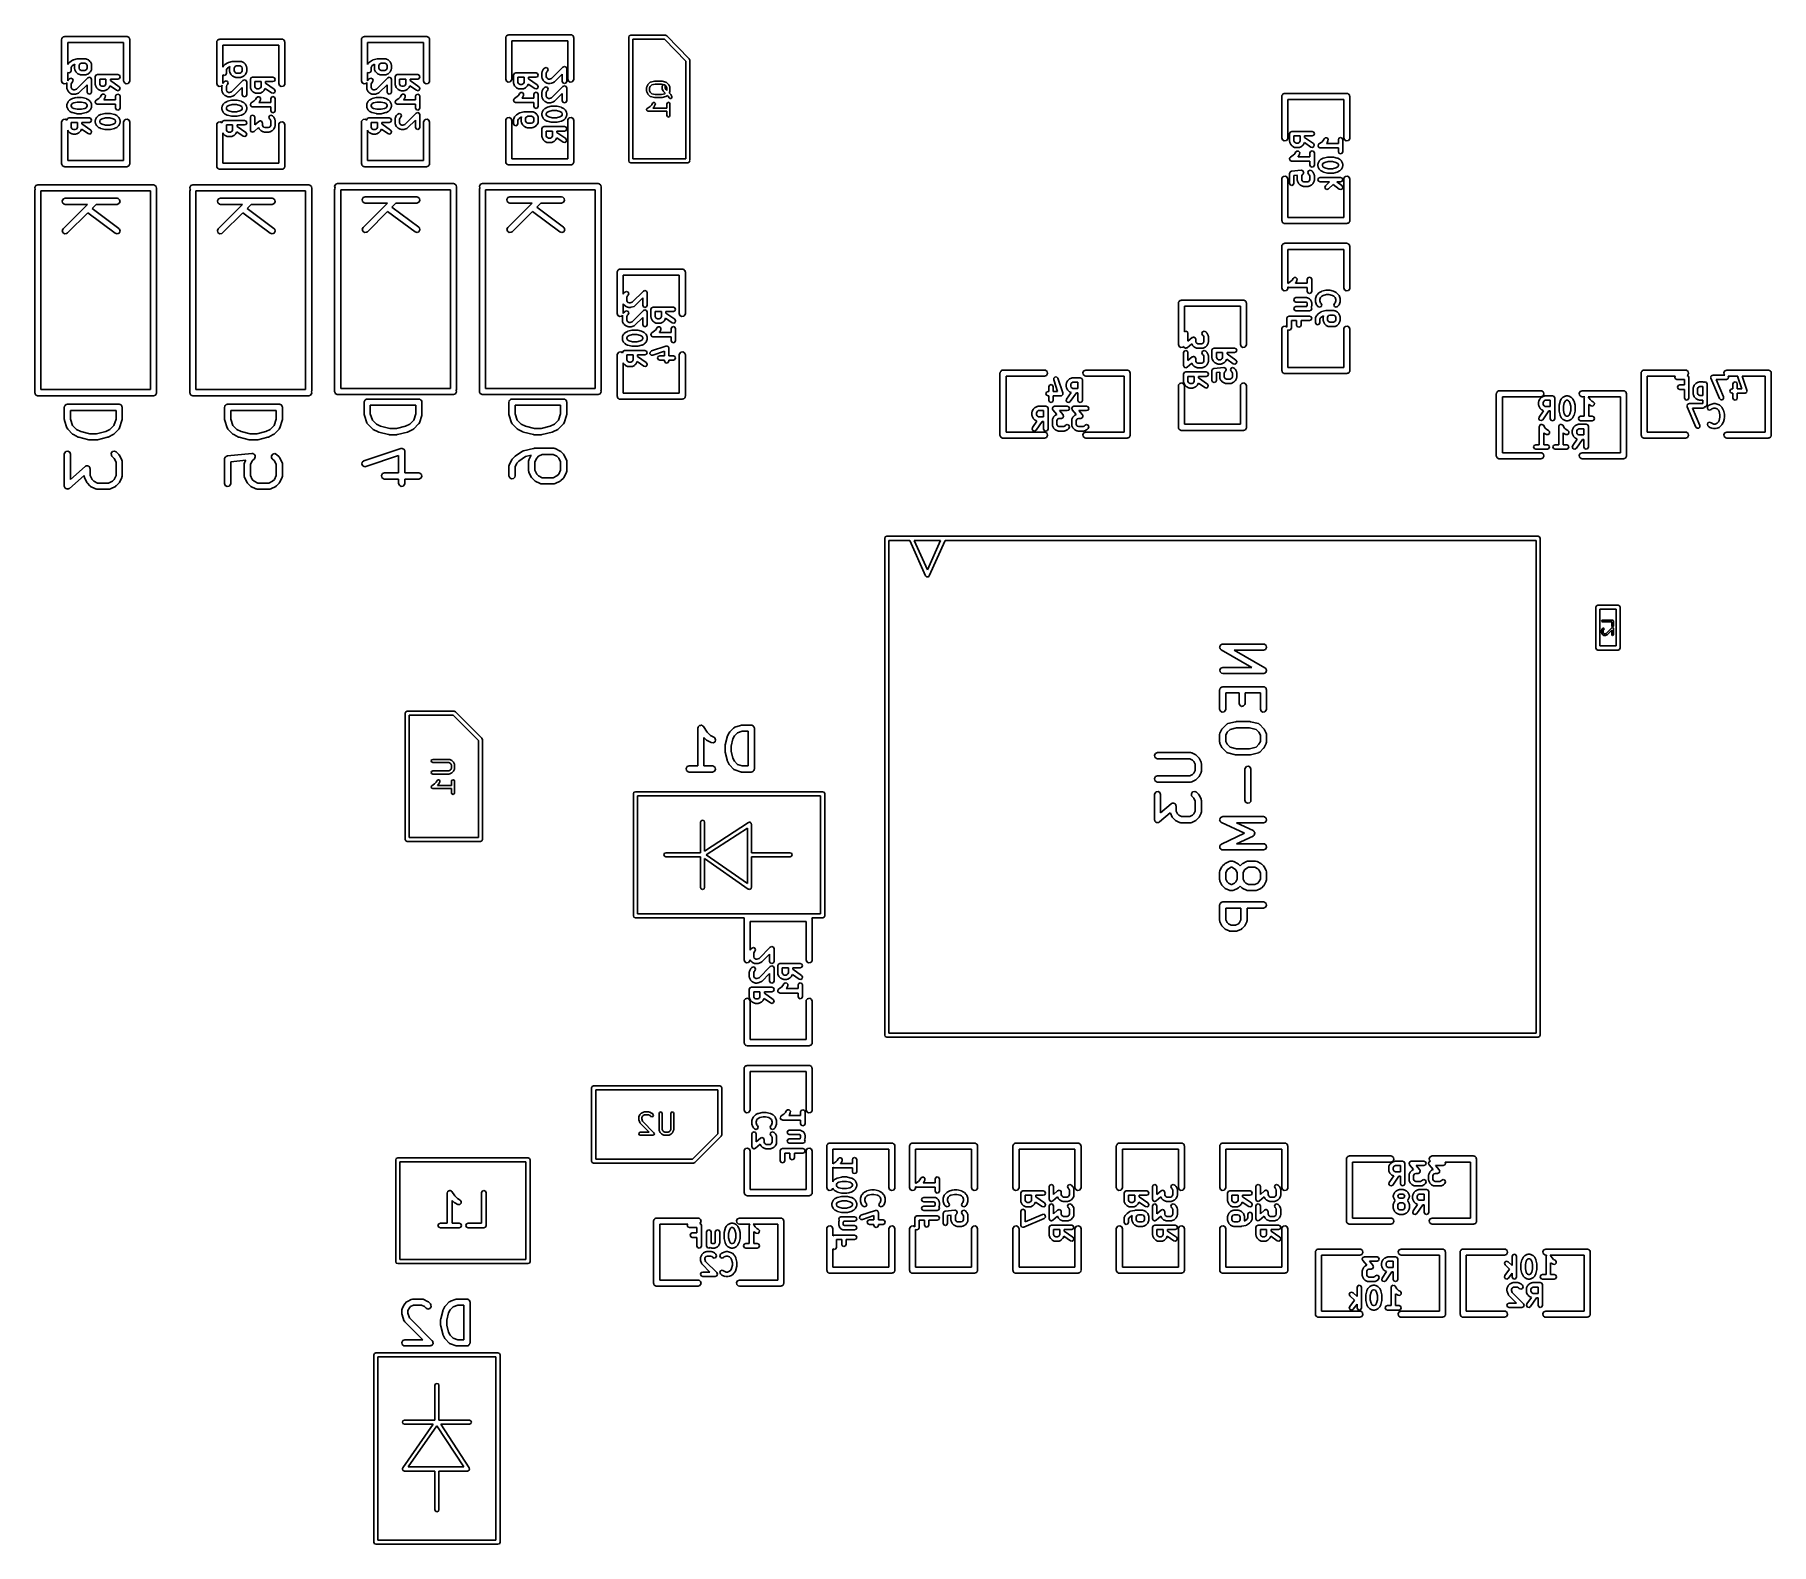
# Model space of a CAD drawing. Extents: x 0.42 to 2.1, y 0.1 to 1.56.
import ezdxf

# ---------------------------------------------------------------- set-up
doc = ezdxf.new("R2010")
doc.units = 0
doc.header["$MEASUREMENT"] = 0
doc.layers.add('BLACK', color=7, linetype='CONTINUOUS')

msp = doc.modelspace()

# ---------------------------------------------------------------- linework, layer by layer
at = {"layer": 'BLACK', "linetype": 'CONTINUOUS'}
for p, q in [((0.447047, 1.5525), (0.447115, 1.55288)), ((0.447047, 1.5125), (0.447047, 1.5525)), ((0.447092, 1.55301), (0.447158, 1.55313)), ((0.447115, 1.55288), (0.447092, 1.55301)), ((0.447158, 1.55313), (0.447225, 1.55351)), ((0.447225, 1.55351), (0.447718, 1.5541)), ((0.447718, 1.5541), (0.448102, 1.55476)), ((0.448102, 1.55476), (0.448352, 1.55485)), ((0.448352, 1.55485), (0.448524, 1.55506)), ((0.448524, 1.55506), (0.449279, 1.55519)), ((0.449279, 1.55519), (0.45, 1.55545)), ((0.45, 1.55545), (0.51, 1.55545)), ((0.507047, 1.54955), (0.452953, 1.54955)), ((0.452953, 1.54955), (0.452953, 1.5284)), ((0.507047, 1.5125), (0.507047, 1.54955)), ((0.51, 1.55545), (0.510384, 1.55539)), ((0.510384, 1.55539), (0.510513, 1.55541)), ((0.510513, 1.55541), (0.510626, 1.55534)), ((0.510626, 1.55534), (0.51101, 1.55527)), ((0.51101, 1.55527), (0.511598, 1.55478)), ((0.511598, 1.55478), (0.512262, 1.5544)), ((0.512262, 1.5544), (0.512353, 1.55415)), ((0.512353, 1.55415), (0.512557, 1.55398)), ((0.512557, 1.55398), (0.51269, 1.55322)), ((0.51269, 1.55322), (0.512953, 1.5525)), ((0.512953, 1.5525), (0.512953, 1.5125)), ((0.597047, 1.55), (0.597115, 1.55038)), ((0.597047, 1.51), (0.597047, 1.55)), ((0.597092, 1.55051), (0.597158, 1.55063)), ((0.597115, 1.55038), (0.597092, 1.55051)), ((0.597158, 1.55063), (0.597225, 1.55101)), ((0.597225, 1.55101), (0.597718, 1.5516)), ((0.597718, 1.5516), (0.598102, 1.55226)), ((0.598102, 1.55226), (0.598352, 1.55235)), ((0.598352, 1.55235), (0.598524, 1.55256)), ((0.598524, 1.55256), (0.599279, 1.55269)), ((0.599279, 1.55269), (0.6, 1.55295)), ((0.6, 1.55295), (0.66, 1.55295)), ((0.657047, 1.54705), (0.602953, 1.54705)), ((0.602953, 1.54705), (0.602953, 1.5259)), ((0.657047, 1.51), (0.657047, 1.54705)), ((0.66, 1.55295), (0.660384, 1.55289)), ((0.660384, 1.55289), (0.660513, 1.55291)), ((0.660513, 1.55291), (0.660626, 1.55284)), ((0.660626, 1.55284), (0.66101, 1.55277)), ((0.66101, 1.55277), (0.661598, 1.55228)), ((0.661598, 1.55228), (0.662262, 1.5519)), ((0.662262, 1.5519), (0.662353, 1.55165)), ((0.662353, 1.55165), (0.662557, 1.55148)), ((0.662557, 1.55148), (0.66269, 1.55072)), ((0.66269, 1.55072), (0.662953, 1.55)), ((0.662953, 1.55), (0.662953, 1.51)), ((0.737047, 1.5525), (0.737115, 1.55288)), ((0.737047, 1.5125), (0.737047, 1.5525)), ((0.737092, 1.55301), (0.737158, 1.55313)), ((0.737115, 1.55288), (0.737092, 1.55301)), ((0.737158, 1.55313), (0.737225, 1.55351)), ((0.737225, 1.55351), (0.737718, 1.5541)), ((0.737718, 1.5541), (0.738102, 1.55476)), ((0.738102, 1.55476), (0.738352, 1.55485)), ((0.738352, 1.55485), (0.738524, 1.55506)), ((0.738524, 1.55506), (0.739279, 1.55519)), ((0.739279, 1.55519), (0.74, 1.55545)), ((0.74, 1.55545), (0.8, 1.55545)), ((0.797047, 1.54955), (0.742953, 1.54955)), ((0.742953, 1.54955), (0.742953, 1.5284)), ((0.797047, 1.5125), (0.797047, 1.54955)), ((0.8, 1.55545), (0.800384, 1.55539)), ((0.800384, 1.55539), (0.800513, 1.55541)), ((0.800513, 1.55541), (0.800626, 1.55534)), ((0.800626, 1.55534), (0.80101, 1.55527)), ((0.80101, 1.55527), (0.801598, 1.55478)), ((0.801598, 1.55478), (0.802262, 1.5544)), ((0.802262, 1.5544), (0.802353, 1.55415)), ((0.802353, 1.55415), (0.802557, 1.55398)), ((0.802557, 1.55398), (0.80269, 1.55322)), ((0.80269, 1.55322), (0.802953, 1.5525)), ((0.802953, 1.5525), (0.802953, 1.5125)), ((0.876496, 1.55419), (0.876564, 1.55458)), ((0.876496, 1.51419), (0.876496, 1.55419)), ((0.876541, 1.55471), (0.876606, 1.55482)), ((0.876564, 1.55458), (0.876541, 1.55471)), ((0.876606, 1.55482), (0.876674, 1.5552)), ((0.876674, 1.5552), (0.877167, 1.55579)), ((0.877167, 1.55579), (0.877551, 1.55645)), ((0.877551, 1.55645), (0.877801, 1.55655)), ((0.877801, 1.55655), (0.877972, 1.55675)), ((0.877972, 1.55675), (0.878728, 1.55688)), ((0.878728, 1.55688), (0.879449, 1.55715)), ((0.879449, 1.55715), (0.939449, 1.55715)), ((0.936496, 1.55124), (0.882402, 1.55124)), ((0.882402, 1.55124), (0.882402, 1.51419)), ((0.936496, 1.51419), (0.936496, 1.55124)), ((0.939449, 1.55715), (0.939832, 1.55708)), ((0.939832, 1.55708), (0.939962, 1.5571)), ((0.939962, 1.5571), (0.940075, 1.55704)), ((0.940075, 1.55704), (0.940459, 1.55697)), ((0.940459, 1.55697), (0.941046, 1.55647)), ((0.941046, 1.55647), (0.941711, 1.55609)), ((0.941711, 1.55609), (0.941802, 1.55584)), ((0.941802, 1.55584), (0.942006, 1.55567)), ((0.942006, 1.55567), (0.942139, 1.55491)), ((0.942139, 1.55491), (0.942402, 1.55419)), ((0.942402, 1.55419), (0.942402, 1.51419)), ((0.995472, 1.55484), (0.996049, 1.55623)), ((0.995472, 1.43516), (0.995472, 1.55484)), ((0.996049, 1.55623), (0.997441, 1.55681)), ((0.997441, 1.55681), (1.03091, 1.55681)), ((0.999409, 1.55287), (0.999409, 1.43713)), ((1.03007, 1.55287), (0.999409, 1.55287)), ((1.05059, 1.53161), (1.03007, 1.55287)), ((1.03091, 1.55681), (1.03092, 1.5568)), ((1.03092, 1.5568), (1.03094, 1.55681)), ((1.03094, 1.55681), (1.03162, 1.55652)), ((1.03162, 1.55652), (1.0323, 1.55623)), ((1.0323, 1.55623), (1.0323, 1.55622)), ((1.0323, 1.55622), (1.03232, 1.55621)), ((1.03232, 1.55621), (1.05398, 1.53377)), ((0.452953, 1.5284), (0.453227, 1.52895)), ((0.453227, 1.52895), (0.453494, 1.52918)), ((0.453494, 1.52918), (0.45363, 1.52951)), ((0.45363, 1.52951), (0.454568, 1.53045)), ((0.454568, 1.53045), (0.454772, 1.53053)), ((0.454772, 1.53053), (0.454895, 1.53072)), ((0.454895, 1.53072), (0.45771, 1.53259)), ((0.459783, 1.52881), (0.457458, 1.52726)), ((0.45771, 1.53259), (0.458079, 1.53266)), ((0.458079, 1.53266), (0.458381, 1.53289)), ((0.458381, 1.53289), (0.462133, 1.53383)), ((0.459567, 1.52799), (0.459758, 1.52845)), ((0.459758, 1.52845), (0.459783, 1.52881)), ((0.462133, 1.53383), (0.462403, 1.53379)), ((0.462403, 1.53379), (0.462655, 1.53389)), ((0.462655, 1.53389), (0.470159, 1.53389)), ((0.464422, 1.52859), (0.463867, 1.52748)), ((0.464866, 1.52904), (0.464422, 1.52859)), ((0.465977, 1.52959), (0.464866, 1.52904)), ((0.469652, 1.52959), (0.465977, 1.52959)), ((0.470762, 1.52904), (0.469652, 1.52959)), ((0.470159, 1.53389), (0.470622, 1.5337)), ((0.470622, 1.5337), (0.471121, 1.53366)), ((0.471207, 1.52859), (0.470762, 1.52904)), ((0.471121, 1.53366), (0.472997, 1.53273)), ((0.471762, 1.52748), (0.471207, 1.52859)), ((0.472997, 1.53273), (0.473229, 1.53246)), ((0.473229, 1.53246), (0.473556, 1.53232)), ((0.473556, 1.53232), (0.474494, 1.53138)), ((0.474494, 1.53138), (0.474629, 1.53106)), ((0.474629, 1.53106), (0.474897, 1.53083)), ((0.474897, 1.53083), (0.475835, 1.52895)), ((0.475835, 1.52895), (0.47587, 1.52845)), ((0.47587, 1.52845), (0.476062, 1.52799)), ((0.604895, 1.52822), (0.60771, 1.53009)), ((0.60771, 1.53009), (0.608079, 1.53016)), ((0.608079, 1.53016), (0.608381, 1.53039)), ((0.608381, 1.53039), (0.612133, 1.53133)), ((0.612133, 1.53133), (0.612403, 1.53129)), ((0.612403, 1.53129), (0.612655, 1.53139)), ((0.612655, 1.53139), (0.620159, 1.53139)), ((0.620159, 1.53139), (0.620622, 1.5312)), ((0.620622, 1.5312), (0.621121, 1.53116)), ((0.621121, 1.53116), (0.622997, 1.53023)), ((0.622997, 1.53023), (0.623229, 1.52996)), ((0.623229, 1.52996), (0.623556, 1.52982)), ((0.623556, 1.52982), (0.624494, 1.52888)), ((0.624494, 1.52888), (0.624629, 1.52856)), ((0.624629, 1.52856), (0.624897, 1.52833)), ((0.624897, 1.52833), (0.625835, 1.52645)), ((0.742953, 1.5284), (0.743227, 1.52895)), ((0.743227, 1.52895), (0.743494, 1.52918)), ((0.743494, 1.52918), (0.74363, 1.52951)), ((0.74363, 1.52951), (0.744568, 1.53045)), ((0.744568, 1.53045), (0.744772, 1.53053)), ((0.744772, 1.53053), (0.744895, 1.53072)), ((0.744895, 1.53072), (0.74771, 1.53259)), ((0.749783, 1.52881), (0.747458, 1.52726)), ((0.74771, 1.53259), (0.748079, 1.53266)), ((0.748079, 1.53266), (0.748381, 1.53289)), ((0.748381, 1.53289), (0.752133, 1.53383)), ((0.749567, 1.52799), (0.749758, 1.52845)), ((0.749758, 1.52845), (0.749783, 1.52881)), ((0.752133, 1.53383), (0.752403, 1.53379)), ((0.752403, 1.53379), (0.752655, 1.53389)), ((0.752655, 1.53389), (0.760159, 1.53389)), ((0.754422, 1.52859), (0.753867, 1.52748)), ((0.754866, 1.52904), (0.754422, 1.52859)), ((0.755977, 1.52959), (0.754866, 1.52904)), ((0.759652, 1.52959), (0.755977, 1.52959)), ((0.760762, 1.52904), (0.759652, 1.52959)), ((0.760159, 1.53389), (0.760622, 1.5337)), ((0.760622, 1.5337), (0.761121, 1.53366)), ((0.761207, 1.52859), (0.760762, 1.52904)), ((0.761121, 1.53366), (0.762997, 1.53273)), ((0.761762, 1.52748), (0.761207, 1.52859)), ((0.762997, 1.53273), (0.763229, 1.53246)), ((0.763229, 1.53246), (0.763556, 1.53232)), ((0.763556, 1.53232), (0.764494, 1.53138)), ((0.764494, 1.53138), (0.764629, 1.53106)), ((0.764629, 1.53106), (0.764897, 1.53083)), ((0.764897, 1.53083), (0.765835, 1.52895)), ((0.765835, 1.52895), (0.76587, 1.52845)), ((0.76587, 1.52845), (0.766062, 1.52799)), ((1.05059, 1.43713), (1.05059, 1.53161)), ((1.05398, 1.53377), (1.05425, 1.53308)), ((1.05425, 1.53308), (1.05453, 1.5324)), ((1.05453, 1.5324), (1.05453, 1.43594)), ((0.447738, 1.5106), (0.447047, 1.5125)), ((0.45294, 1.51243), (0.453227, 1.513)), ((0.452953, 1.5125), (0.45294, 1.51243)), ((0.454212, 1.52021), (0.452953, 1.52073)), ((0.452953, 1.52073), (0.452953, 1.5125)), ((0.453227, 1.513), (0.453494, 1.51323)), ((0.453494, 1.51323), (0.45363, 1.51356)), ((0.45363, 1.51356), (0.454568, 1.5145)), ((0.455732, 1.52084), (0.454212, 1.52021)), ((0.454568, 1.5145), (0.456088, 1.51513)), ((0.456362, 1.52236), (0.455732, 1.52084)), ((0.456088, 1.51513), (0.457608, 1.5145)), ((0.456917, 1.52671), (0.456362, 1.5256)), ((0.456362, 1.5256), (0.456362, 1.52236)), ((0.457458, 1.52726), (0.456917, 1.52671)), ((0.457608, 1.5145), (0.458238, 1.51298)), ((0.458238, 1.51298), (0.457608, 1.51146)), ((0.459567, 1.52424), (0.459567, 1.52799)), ((0.459758, 1.52377), (0.459567, 1.52424)), ((0.459794, 1.52327), (0.459758, 1.52377)), ((0.460732, 1.5214), (0.459794, 1.52327)), ((0.460999, 1.52117), (0.460732, 1.5214)), ((0.461134, 1.52084), (0.460999, 1.52117)), ((0.462073, 1.5199), (0.461134, 1.52084)), ((0.461493, 1.50454), (0.472392, 1.51544)), ((0.462399, 1.51977), (0.462073, 1.5199)), ((0.462631, 1.5195), (0.462399, 1.51977)), ((0.464507, 1.51856), (0.462631, 1.5195)), ((0.463867, 1.52748), (0.463867, 1.52474)), ((0.463867, 1.52474), (0.464422, 1.52363)), ((0.464422, 1.52363), (0.464866, 1.52319)), ((0.465007, 1.51852), (0.464507, 1.51856)), ((0.464866, 1.52319), (0.465977, 1.52263)), ((0.465469, 1.51833), (0.465007, 1.51852)), ((0.470159, 1.51833), (0.465469, 1.51833)), ((0.465977, 1.52263), (0.469652, 1.52263)), ((0.469652, 1.52263), (0.470762, 1.52319)), ((0.470622, 1.51852), (0.470159, 1.51833)), ((0.471121, 1.51856), (0.470622, 1.51852)), ((0.470762, 1.52319), (0.471207, 1.52363)), ((0.472997, 1.5195), (0.471121, 1.51856)), ((0.471207, 1.52363), (0.471762, 1.52474)), ((0.471762, 1.52474), (0.471762, 1.52748)), ((0.472392, 1.51544), (0.473912, 1.51607)), ((0.473229, 1.51977), (0.472997, 1.5195)), ((0.473556, 1.5199), (0.473229, 1.51977)), ((0.474494, 1.52084), (0.473556, 1.5199)), ((0.473912, 1.51607), (0.475432, 1.51544)), ((0.474629, 1.52117), (0.474494, 1.52084)), ((0.474897, 1.5214), (0.474629, 1.52117)), ((0.475835, 1.52327), (0.474897, 1.5214)), ((0.475432, 1.51544), (0.476062, 1.51392)), ((0.47587, 1.52377), (0.475835, 1.52327)), ((0.476062, 1.52424), (0.47587, 1.52377)), ((0.476062, 1.52799), (0.476062, 1.52424)), ((0.476062, 1.51392), (0.476062, 1.50172)), ((0.479562, 1.51642), (0.480192, 1.51794)), ((0.479562, 1.50892), (0.479562, 1.51642)), ((0.480192, 1.51794), (0.481712, 1.51857)), ((0.481712, 1.51857), (0.501412, 1.51857)), ((0.483862, 1.51427), (0.483862, 1.50942)), ((0.489881, 1.51427), (0.483862, 1.51427)), ((0.489881, 1.50942), (0.489881, 1.51427)), ((0.501412, 1.51427), (0.494181, 1.51427)), ((0.494181, 1.51427), (0.494181, 1.51285)), ((0.494181, 1.51285), (0.502645, 1.50693)), ((0.501412, 1.51857), (0.502932, 1.51794)), ((0.502932, 1.5149), (0.501412, 1.51427)), ((0.502932, 1.51794), (0.503562, 1.51642)), ((0.503562, 1.51642), (0.502932, 1.5149)), ((0.507738, 1.5106), (0.507047, 1.5125)), ((0.512775, 1.51149), (0.511476, 1.50994)), ((0.512953, 1.5125), (0.512775, 1.51149)), ((0.602953, 1.5259), (0.603227, 1.52645)), ((0.604212, 1.51771), (0.602953, 1.51823)), ((0.602953, 1.51823), (0.602953, 1.51)), ((0.603227, 1.52645), (0.603494, 1.52668)), ((0.603494, 1.52668), (0.60363, 1.52701)), ((0.60363, 1.52701), (0.604568, 1.52795)), ((0.60363, 1.51106), (0.604568, 1.512)), ((0.605732, 1.51834), (0.604212, 1.51771)), ((0.604568, 1.52795), (0.604772, 1.52803)), ((0.604568, 1.512), (0.606088, 1.51263)), ((0.604772, 1.52803), (0.604895, 1.52822)), ((0.606362, 1.51986), (0.605732, 1.51834)), ((0.606088, 1.51263), (0.607608, 1.512)), ((0.606917, 1.52421), (0.606362, 1.5231)), ((0.606362, 1.5231), (0.606362, 1.51986)), ((0.607458, 1.52476), (0.606917, 1.52421)), ((0.609783, 1.52631), (0.607458, 1.52476)), ((0.607608, 1.512), (0.608238, 1.51048)), ((0.609567, 1.52549), (0.609758, 1.52595)), ((0.609567, 1.52174), (0.609567, 1.52549)), ((0.609758, 1.52127), (0.609567, 1.52174)), ((0.609758, 1.52595), (0.609783, 1.52631)), ((0.609794, 1.52077), (0.609758, 1.52127)), ((0.610732, 1.5189), (0.609794, 1.52077)), ((0.610999, 1.51867), (0.610732, 1.5189)), ((0.611134, 1.51834), (0.610999, 1.51867)), ((0.612073, 1.5174), (0.611134, 1.51834)), ((0.611493, 1.50204), (0.622392, 1.51294)), ((0.612399, 1.51727), (0.612073, 1.5174)), ((0.612631, 1.517), (0.612399, 1.51727)), ((0.614507, 1.51606), (0.612631, 1.517)), ((0.614422, 1.52609), (0.613867, 1.52498)), ((0.613867, 1.52498), (0.613867, 1.52224)), ((0.613867, 1.52224), (0.614422, 1.52113)), ((0.614866, 1.52654), (0.614422, 1.52609)), ((0.614422, 1.52113), (0.614866, 1.52069)), ((0.615007, 1.51602), (0.614507, 1.51606)), ((0.615977, 1.52709), (0.614866, 1.52654)), ((0.614866, 1.52069), (0.615977, 1.52013)), ((0.615469, 1.51583), (0.615007, 1.51602)), ((0.620159, 1.51583), (0.615469, 1.51583)), ((0.619652, 1.52709), (0.615977, 1.52709)), ((0.615977, 1.52013), (0.619652, 1.52013)), ((0.620762, 1.52654), (0.619652, 1.52709)), ((0.619652, 1.52013), (0.620762, 1.52069)), ((0.620622, 1.51602), (0.620159, 1.51583)), ((0.621121, 1.51606), (0.620622, 1.51602)), ((0.621207, 1.52609), (0.620762, 1.52654)), ((0.620762, 1.52069), (0.621207, 1.52113)), ((0.622997, 1.517), (0.621121, 1.51606)), ((0.621762, 1.52498), (0.621207, 1.52609)), ((0.621207, 1.52113), (0.621762, 1.52224)), ((0.621762, 1.52224), (0.621762, 1.52498)), ((0.622392, 1.51294), (0.623912, 1.51357)), ((0.623229, 1.51727), (0.622997, 1.517)), ((0.623556, 1.5174), (0.623229, 1.51727)), ((0.624494, 1.51834), (0.623556, 1.5174)), ((0.623912, 1.51357), (0.625432, 1.51294)), ((0.624629, 1.51867), (0.624494, 1.51834)), ((0.624897, 1.5189), (0.624629, 1.51867)), ((0.625835, 1.52077), (0.624897, 1.5189)), ((0.625432, 1.51294), (0.626062, 1.51142)), ((0.625835, 1.52645), (0.62587, 1.52595)), ((0.62587, 1.52127), (0.625835, 1.52077)), ((0.62587, 1.52595), (0.626062, 1.52549)), ((0.626062, 1.52174), (0.62587, 1.52127)), ((0.626062, 1.52549), (0.626062, 1.52174)), ((0.629562, 1.51392), (0.630192, 1.51544)), ((0.629562, 1.50642), (0.629562, 1.51392)), ((0.630192, 1.51544), (0.631712, 1.51607)), ((0.631712, 1.51607), (0.651412, 1.51607)), ((0.633862, 1.51177), (0.633862, 1.50692)), ((0.639881, 1.51177), (0.633862, 1.51177)), ((0.639881, 1.50692), (0.639881, 1.51177)), ((0.651412, 1.51177), (0.644181, 1.51177)), ((0.644181, 1.51177), (0.644181, 1.51035)), ((0.651412, 1.51607), (0.652932, 1.51544)), ((0.652932, 1.5124), (0.651412, 1.51177)), ((0.652932, 1.51544), (0.653562, 1.51392)), ((0.653562, 1.51392), (0.652932, 1.5124)), ((0.737738, 1.5106), (0.737047, 1.5125)), ((0.74294, 1.51243), (0.743227, 1.513)), ((0.742953, 1.5125), (0.74294, 1.51243)), ((0.744212, 1.52021), (0.742953, 1.52073)), ((0.742953, 1.52073), (0.742953, 1.5125)), ((0.743227, 1.513), (0.743494, 1.51323)), ((0.743494, 1.51323), (0.74363, 1.51356)), ((0.74363, 1.51356), (0.744568, 1.5145)), ((0.745732, 1.52084), (0.744212, 1.52021)), ((0.744568, 1.5145), (0.746088, 1.51513)), ((0.746362, 1.52236), (0.745732, 1.52084)), ((0.746088, 1.51513), (0.747608, 1.5145)), ((0.746917, 1.52671), (0.746362, 1.5256)), ((0.746362, 1.5256), (0.746362, 1.52236)), ((0.747458, 1.52726), (0.746917, 1.52671)), ((0.747608, 1.5145), (0.748238, 1.51298)), ((0.748238, 1.51298), (0.747608, 1.51146)), ((0.749567, 1.52424), (0.749567, 1.52799)), ((0.749758, 1.52377), (0.749567, 1.52424)), ((0.749794, 1.52327), (0.749758, 1.52377)), ((0.750732, 1.5214), (0.749794, 1.52327)), ((0.750999, 1.52117), (0.750732, 1.5214)), ((0.751134, 1.52084), (0.750999, 1.52117)), ((0.752073, 1.5199), (0.751134, 1.52084)), ((0.751493, 1.50454), (0.762392, 1.51544)), ((0.752399, 1.51977), (0.752073, 1.5199)), ((0.752631, 1.5195), (0.752399, 1.51977)), ((0.754507, 1.51856), (0.752631, 1.5195)), ((0.753867, 1.52748), (0.753867, 1.52474)), ((0.753867, 1.52474), (0.754422, 1.52363)), ((0.754422, 1.52363), (0.754866, 1.52319)), ((0.755007, 1.51852), (0.754507, 1.51856)), ((0.754866, 1.52319), (0.755977, 1.52263)), ((0.755469, 1.51833), (0.755007, 1.51852)), ((0.760159, 1.51833), (0.755469, 1.51833)), ((0.755977, 1.52263), (0.759652, 1.52263)), ((0.759652, 1.52263), (0.760762, 1.52319)), ((0.760622, 1.51852), (0.760159, 1.51833)), ((0.761121, 1.51856), (0.760622, 1.51852)), ((0.760762, 1.52319), (0.761207, 1.52363)), ((0.762997, 1.5195), (0.761121, 1.51856)), ((0.761207, 1.52363), (0.761762, 1.52474)), ((0.761762, 1.52474), (0.761762, 1.52748)), ((0.762392, 1.51544), (0.763912, 1.51607)), ((0.763229, 1.51977), (0.762997, 1.5195)), ((0.763556, 1.5199), (0.763229, 1.51977)), ((0.764494, 1.52084), (0.763556, 1.5199)), ((0.763912, 1.51607), (0.765432, 1.51544)), ((0.764629, 1.52117), (0.764494, 1.52084)), ((0.764897, 1.5214), (0.764629, 1.52117)), ((0.765835, 1.52327), (0.764897, 1.5214)), ((0.765432, 1.51544), (0.766062, 1.51392)), ((0.76587, 1.52377), (0.765835, 1.52327)), ((0.766062, 1.52424), (0.76587, 1.52377)), ((0.766062, 1.52799), (0.766062, 1.52424)), ((0.766062, 1.51392), (0.766062, 1.50172)), ((0.769562, 1.51642), (0.770192, 1.51794)), ((0.769562, 1.50892), (0.769562, 1.51642)), ((0.770192, 1.51794), (0.771712, 1.51857)), ((0.771712, 1.51857), (0.791412, 1.51857)), ((0.773862, 1.51427), (0.773862, 1.50942)), ((0.779881, 1.51427), (0.773862, 1.51427)), ((0.779881, 1.50942), (0.779881, 1.51427)), ((0.791412, 1.51427), (0.784181, 1.51427)), ((0.784181, 1.51427), (0.784181, 1.51285)), ((0.784181, 1.51285), (0.792645, 1.50693)), ((0.791412, 1.51857), (0.792932, 1.51794)), ((0.792932, 1.5149), (0.791412, 1.51427)), ((0.792932, 1.51794), (0.793562, 1.51642)), ((0.793562, 1.51642), (0.792932, 1.5149)), ((0.797738, 1.5106), (0.797047, 1.5125)), ((0.802775, 1.51149), (0.801476, 1.50994)), ((0.802953, 1.5125), (0.802775, 1.51149)), ((0.877187, 1.51229), (0.876496, 1.51419)), ((0.878936, 1.51128), (0.877187, 1.51229)), ((0.880925, 1.51164), (0.878936, 1.51128)), ((0.882224, 1.51318), (0.880925, 1.51164)), ((0.882402, 1.51419), (0.882224, 1.51318)), ((0.884011, 1.51811), (0.88464, 1.51963)), ((0.884011, 1.51061), (0.884011, 1.51811)), ((0.88464, 1.51963), (0.886161, 1.52026)), ((0.886161, 1.52026), (0.905861, 1.52026)), ((0.888311, 1.51596), (0.888311, 1.51112)), ((0.89433, 1.51596), (0.888311, 1.51596)), ((0.89433, 1.51112), (0.89433, 1.51596)), ((0.905861, 1.51596), (0.89863, 1.51596)), ((0.89863, 1.51596), (0.89863, 1.51454)), ((0.89863, 1.51454), (0.907094, 1.50862)), ((0.905861, 1.52026), (0.907381, 1.51963)), ((0.907381, 1.51659), (0.905861, 1.51596)), ((0.907381, 1.51963), (0.908011, 1.51811)), ((0.908011, 1.51811), (0.907381, 1.51659)), ((0.911511, 1.52062), (0.911702, 1.52108)), ((0.911511, 1.51593), (0.911511, 1.52062)), ((0.911702, 1.51547), (0.911511, 1.51593)), ((0.911702, 1.52108), (0.911738, 1.52158)), ((0.911738, 1.51497), (0.911702, 1.51547)), ((0.911738, 1.52158), (0.912676, 1.52346)), ((0.912676, 1.51309), (0.911738, 1.51497)), ((0.912676, 1.52346), (0.912943, 1.52369)), ((0.912943, 1.51286), (0.912676, 1.51309)), ((0.912943, 1.52369), (0.913079, 1.52402)), ((0.913079, 1.51253), (0.912943, 1.51286)), ((0.913079, 1.52402), (0.914017, 1.52495)), ((0.914017, 1.51159), (0.913079, 1.51253)), ((0.914017, 1.52495), (0.915537, 1.52558)), ((0.914344, 1.51146), (0.914017, 1.51159)), ((0.915537, 1.52558), (0.917057, 1.52495)), ((0.916366, 1.52122), (0.915811, 1.52011)), ((0.915811, 1.52011), (0.915811, 1.51644)), ((0.915811, 1.51644), (0.916366, 1.51533)), ((0.917057, 1.52191), (0.916366, 1.52122)), ((0.916366, 1.51533), (0.91681, 1.51488)), ((0.91681, 1.51488), (0.917921, 1.51433)), ((0.917057, 1.52495), (0.917687, 1.52343)), ((0.917687, 1.52343), (0.917057, 1.52191)), ((0.917921, 1.51433), (0.91894, 1.51433)), ((0.91894, 1.51433), (0.920942, 1.51499)), ((0.920942, 1.51499), (0.93184, 1.52589)), ((0.923624, 1.51159), (0.923161, 1.5114)), ((0.931211, 1.51918), (0.923624, 1.51159)), ((0.931211, 1.51218), (0.931211, 1.51918)), ((0.93184, 1.51066), (0.931211, 1.51218)), ((0.93184, 1.52589), (0.933361, 1.52652)), ((0.933361, 1.52652), (0.934881, 1.52589)), ((0.934881, 1.52589), (0.935511, 1.52437)), ((0.935511, 1.51218), (0.934881, 1.51066)), ((0.935511, 1.52437), (0.935511, 1.51218)), ((0.937187, 1.51229), (0.936496, 1.51419)), ((0.938936, 1.51128), (0.937187, 1.51229)), ((0.940925, 1.51164), (0.938936, 1.51128)), ((0.942224, 1.51318), (0.940925, 1.51164)), ((0.942402, 1.51419), (0.942224, 1.51318)), ((1.01667, 1.51143), (1.02042, 1.51237)), ((1.02042, 1.51237), (1.02061, 1.51234)), ((1.02061, 1.51234), (1.02078, 1.51241)), ((1.02078, 1.51241), (1.02734, 1.51241)), ((1.02734, 1.51241), (1.02752, 1.51234)), ((1.02752, 1.51234), (1.0277, 1.51237)), ((1.0277, 1.51237), (1.03145, 1.51143)), ((0.449487, 1.50959), (0.447738, 1.5106)), ((0.451476, 1.50994), (0.449487, 1.50959)), ((0.452272, 1.51089), (0.451476, 1.50994)), ((0.452062, 1.51016), (0.452253, 1.51063)), ((0.452062, 1.50547), (0.452062, 1.51016)), ((0.452253, 1.50501), (0.452062, 1.50547)), ((0.452253, 1.51063), (0.452272, 1.51089)), ((0.452289, 1.50451), (0.452253, 1.50501)), ((0.453227, 1.50264), (0.452289, 1.50451)), ((0.453494, 1.5024), (0.453227, 1.50264)), ((0.45363, 1.50208), (0.453494, 1.5024)), ((0.454568, 1.50114), (0.45363, 1.50208)), ((0.454895, 1.501), (0.454568, 1.50114)), ((0.455127, 1.50074), (0.454895, 1.501)), ((0.457003, 1.4998), (0.455127, 1.50074)), ((0.455127, 1.49426), (0.457003, 1.4952)), ((0.456917, 1.51077), (0.456362, 1.50966)), ((0.456362, 1.50966), (0.456362, 1.50598)), ((0.456362, 1.50598), (0.456917, 1.50487)), ((0.457608, 1.51146), (0.456917, 1.51077)), ((0.456917, 1.50487), (0.457362, 1.50443)), ((0.457502, 1.49976), (0.457003, 1.4998)), ((0.457003, 1.4952), (0.457246, 1.49522)), ((0.457246, 1.49522), (0.457443, 1.49536)), ((0.457362, 1.50443), (0.458472, 1.50387)), ((0.457443, 1.49536), (0.461195, 1.4963)), ((0.457964, 1.49957), (0.457502, 1.49976)), ((0.45984, 1.49957), (0.457964, 1.49957)), ((0.458472, 1.50387), (0.459492, 1.50387)), ((0.459492, 1.50387), (0.461493, 1.50454)), ((0.460167, 1.49971), (0.45984, 1.49957)), ((0.46052, 1.49968), (0.460167, 1.49971)), ((0.463335, 1.50062), (0.46052, 1.49968)), ((0.461195, 1.4963), (0.461465, 1.49626)), ((0.461465, 1.49626), (0.461717, 1.49637)), ((0.461717, 1.49637), (0.466407, 1.49637)), ((0.463713, 1.50095), (0.463335, 1.50062)), ((0.464175, 1.50114), (0.463713, 1.50095)), ((0.471762, 1.50873), (0.464175, 1.50114)), ((0.466407, 1.49637), (0.466659, 1.49626)), ((0.466659, 1.49626), (0.466929, 1.4963)), ((0.466929, 1.4963), (0.470681, 1.49536)), ((0.470681, 1.49536), (0.470877, 1.49522)), ((0.470877, 1.49522), (0.471121, 1.4952)), ((0.471121, 1.4952), (0.472997, 1.49426)), ((0.471762, 1.50172), (0.471762, 1.50873)), ((0.472392, 1.5002), (0.471762, 1.50172)), ((0.473912, 1.49957), (0.472392, 1.5002)), ((0.475432, 1.5002), (0.473912, 1.49957)), ((0.476062, 1.50172), (0.475432, 1.5002)), ((0.479753, 1.50845), (0.479562, 1.50892)), ((0.479789, 1.50796), (0.479753, 1.50845)), ((0.480727, 1.50608), (0.479789, 1.50796)), ((0.480519, 1.49382), (0.483157, 1.49558)), ((0.480994, 1.50585), (0.480727, 1.50608)), ((0.48113, 1.50552), (0.480994, 1.50585)), ((0.482068, 1.50458), (0.48113, 1.50552)), ((0.482395, 1.50445), (0.482068, 1.50458)), ((0.482627, 1.50418), (0.482395, 1.50445)), ((0.484503, 1.50324), (0.482627, 1.50418)), ((0.483157, 1.49558), (0.484635, 1.49706)), ((0.483862, 1.50942), (0.484417, 1.50831)), ((0.484417, 1.50831), (0.484862, 1.50787)), ((0.485002, 1.50321), (0.484503, 1.50324)), ((0.484635, 1.49706), (0.485417, 1.49862)), ((0.484862, 1.50787), (0.485972, 1.50731)), ((0.485464, 1.50301), (0.485002, 1.50321)), ((0.485417, 1.49862), (0.486661, 1.4997)), ((0.488279, 1.50301), (0.485464, 1.50301)), ((0.485972, 1.50731), (0.487771, 1.50731)), ((0.486661, 1.4997), (0.488302, 1.49958)), ((0.487771, 1.50731), (0.488881, 1.50787)), ((0.488325, 1.49482), (0.488058, 1.49459)), ((0.488741, 1.50321), (0.488279, 1.50301)), ((0.488302, 1.49958), (0.48938, 1.49834)), ((0.489263, 1.4967), (0.488325, 1.49482)), ((0.48924, 1.50324), (0.488741, 1.50321)), ((0.488881, 1.50787), (0.489326, 1.50831)), ((0.491116, 1.50418), (0.48924, 1.50324)), ((0.48938, 1.49834), (0.489263, 1.4967)), ((0.489326, 1.50831), (0.489881, 1.50942)), ((0.491348, 1.50445), (0.491116, 1.50418)), ((0.491675, 1.50458), (0.491348, 1.50445)), ((0.492613, 1.50552), (0.491675, 1.50458)), ((0.492749, 1.50585), (0.492613, 1.50552)), ((0.493016, 1.50608), (0.492749, 1.50585)), ((0.493882, 1.50781), (0.493016, 1.50608)), ((0.500179, 1.5034), (0.493882, 1.50781)), ((0.499262, 1.49766), (0.499892, 1.49918)), ((0.499262, 1.49418), (0.499262, 1.49766)), ((0.499892, 1.49918), (0.501412, 1.49981)), ((0.501786, 1.50305), (0.500179, 1.5034)), ((0.501412, 1.49981), (0.502932, 1.49918)), ((0.503173, 1.50393), (0.501786, 1.50305)), ((0.502645, 1.50693), (0.503529, 1.50554)), ((0.502932, 1.49918), (0.503562, 1.49766)), ((0.503529, 1.50554), (0.503173, 1.50393)), ((0.503562, 1.49766), (0.503562, 1.4864)), ((0.509487, 1.50959), (0.507738, 1.5106)), ((0.511476, 1.50994), (0.509487, 1.50959)), ((0.597738, 1.5081), (0.597047, 1.51)), ((0.599487, 1.50709), (0.597738, 1.5081)), ((0.601476, 1.50744), (0.599487, 1.50709)), ((0.602272, 1.50839), (0.601476, 1.50744)), ((0.602062, 1.50766), (0.602253, 1.50813)), ((0.602062, 1.50297), (0.602062, 1.50766)), ((0.602253, 1.50251), (0.602062, 1.50297)), ((0.602253, 1.50813), (0.602272, 1.50839)), ((0.602289, 1.50201), (0.602253, 1.50251)), ((0.603227, 1.50014), (0.602289, 1.50201)), ((0.60294, 1.50993), (0.603227, 1.5105)), ((0.602953, 1.51), (0.60294, 1.50993)), ((0.603227, 1.5105), (0.603494, 1.51073)), ((0.603494, 1.4999), (0.603227, 1.50014)), ((0.603494, 1.51073), (0.60363, 1.51106)), ((0.60363, 1.49958), (0.603494, 1.4999)), ((0.604568, 1.49864), (0.60363, 1.49958)), ((0.604895, 1.4985), (0.604568, 1.49864)), ((0.605127, 1.49824), (0.604895, 1.4985)), ((0.607003, 1.4973), (0.605127, 1.49824)), ((0.606917, 1.50827), (0.606362, 1.50716)), ((0.606362, 1.50716), (0.606362, 1.50348)), ((0.606362, 1.50348), (0.606917, 1.50237)), ((0.607608, 1.50896), (0.606917, 1.50827)), ((0.606917, 1.50237), (0.607362, 1.50193)), ((0.607502, 1.49726), (0.607003, 1.4973)), ((0.607362, 1.50193), (0.608472, 1.50137)), ((0.607964, 1.49707), (0.607502, 1.49726)), ((0.608238, 1.51048), (0.607608, 1.50896)), ((0.60984, 1.49707), (0.607964, 1.49707)), ((0.608472, 1.50137), (0.609492, 1.50137)), ((0.609492, 1.50137), (0.611493, 1.50204)), ((0.610167, 1.49721), (0.60984, 1.49707)), ((0.61052, 1.49718), (0.610167, 1.49721)), ((0.613335, 1.49812), (0.61052, 1.49718)), ((0.613713, 1.49845), (0.613335, 1.49812)), ((0.614175, 1.49864), (0.613713, 1.49845)), ((0.621762, 1.50623), (0.614175, 1.49864)), ((0.621762, 1.49922), (0.621762, 1.50623)), ((0.622392, 1.4977), (0.621762, 1.49922)), ((0.623912, 1.49707), (0.622392, 1.4977)), ((0.625432, 1.4977), (0.623912, 1.49707)), ((0.626062, 1.49922), (0.625432, 1.4977)), ((0.626062, 1.51142), (0.626062, 1.49922)), ((0.629753, 1.50595), (0.629562, 1.50642)), ((0.629789, 1.50546), (0.629753, 1.50595)), ((0.630727, 1.50358), (0.629789, 1.50546)), ((0.630994, 1.50335), (0.630727, 1.50358)), ((0.63113, 1.50302), (0.630994, 1.50335)), ((0.632068, 1.50208), (0.63113, 1.50302)), ((0.632395, 1.50195), (0.632068, 1.50208)), ((0.632627, 1.50168), (0.632395, 1.50195)), ((0.634503, 1.50074), (0.632627, 1.50168)), ((0.633862, 1.50692), (0.634417, 1.50581)), ((0.634417, 1.50581), (0.634862, 1.50537)), ((0.635002, 1.50071), (0.634503, 1.50074)), ((0.634635, 1.49456), (0.635417, 1.49612)), ((0.634862, 1.50537), (0.635972, 1.50481)), ((0.635464, 1.50051), (0.635002, 1.50071)), ((0.635417, 1.49612), (0.636661, 1.4972)), ((0.638279, 1.50051), (0.635464, 1.50051)), ((0.635972, 1.50481), (0.637771, 1.50481)), ((0.636661, 1.4972), (0.638302, 1.49708)), ((0.637771, 1.50481), (0.638881, 1.50537)), ((0.638741, 1.50071), (0.638279, 1.50051)), ((0.638302, 1.49708), (0.63938, 1.49584)), ((0.63924, 1.50074), (0.638741, 1.50071)), ((0.638881, 1.50537), (0.639326, 1.50581)), ((0.641116, 1.50168), (0.63924, 1.50074)), ((0.63938, 1.49584), (0.639263, 1.4942)), ((0.639326, 1.50581), (0.639881, 1.50692)), ((0.641348, 1.50195), (0.641116, 1.50168)), ((0.641675, 1.50208), (0.641348, 1.50195)), ((0.642613, 1.50302), (0.641675, 1.50208)), ((0.642749, 1.50335), (0.642613, 1.50302)), ((0.643016, 1.50358), (0.642749, 1.50335)), ((0.643882, 1.50531), (0.643016, 1.50358)), ((0.650179, 1.5009), (0.643882, 1.50531)), ((0.644181, 1.51035), (0.652645, 1.50443)), ((0.649262, 1.49516), (0.649892, 1.49668)), ((0.649262, 1.49168), (0.649262, 1.49516)), ((0.649892, 1.49668), (0.651412, 1.49731)), ((0.651786, 1.50055), (0.650179, 1.5009)), ((0.651412, 1.49731), (0.652932, 1.49668)), ((0.653173, 1.50143), (0.651786, 1.50055)), ((0.652645, 1.50443), (0.653529, 1.50304)), ((0.652932, 1.49668), (0.653562, 1.49516)), ((0.653529, 1.50304), (0.653173, 1.50143)), ((0.653562, 1.49516), (0.653562, 1.4839)), ((0.657738, 1.5081), (0.657047, 1.51)), ((0.659487, 1.50709), (0.657738, 1.5081)), ((0.661476, 1.50744), (0.659487, 1.50709)), ((0.662775, 1.50899), (0.661476, 1.50744)), ((0.662953, 1.51), (0.662775, 1.50899)), ((0.739487, 1.50959), (0.737738, 1.5106)), ((0.741476, 1.50994), (0.739487, 1.50959)), ((0.742272, 1.51089), (0.741476, 1.50994)), ((0.742062, 1.51016), (0.742253, 1.51063)), ((0.742062, 1.50547), (0.742062, 1.51016)), ((0.742253, 1.50501), (0.742062, 1.50547)), ((0.742253, 1.51063), (0.742272, 1.51089)), ((0.742289, 1.50451), (0.742253, 1.50501)), ((0.743227, 1.50264), (0.742289, 1.50451)), ((0.743494, 1.5024), (0.743227, 1.50264)), ((0.74363, 1.50208), (0.743494, 1.5024)), ((0.744568, 1.50114), (0.74363, 1.50208)), ((0.744895, 1.501), (0.744568, 1.50114)), ((0.745127, 1.50074), (0.744895, 1.501)), ((0.747003, 1.4998), (0.745127, 1.50074)), ((0.745127, 1.49426), (0.747003, 1.4952)), ((0.746917, 1.51077), (0.746362, 1.50966)), ((0.746362, 1.50966), (0.746362, 1.50598)), ((0.746362, 1.50598), (0.746917, 1.50487)), ((0.747608, 1.51146), (0.746917, 1.51077)), ((0.746917, 1.50487), (0.747362, 1.50443)), ((0.747502, 1.49976), (0.747003, 1.4998)), ((0.747003, 1.4952), (0.747246, 1.49522)), ((0.747246, 1.49522), (0.747443, 1.49536)), ((0.747362, 1.50443), (0.748472, 1.50387)), ((0.747443, 1.49536), (0.751195, 1.4963)), ((0.747964, 1.49957), (0.747502, 1.49976)), ((0.74984, 1.49957), (0.747964, 1.49957)), ((0.748472, 1.50387), (0.749492, 1.50387)), ((0.749492, 1.50387), (0.751493, 1.50454)), ((0.750167, 1.49971), (0.74984, 1.49957)), ((0.75052, 1.49968), (0.750167, 1.49971)), ((0.753335, 1.50062), (0.75052, 1.49968)), ((0.751195, 1.4963), (0.751465, 1.49626)), ((0.751465, 1.49626), (0.751717, 1.49637)), ((0.751717, 1.49637), (0.756407, 1.49637)), ((0.753713, 1.50095), (0.753335, 1.50062)), ((0.754175, 1.50114), (0.753713, 1.50095)), ((0.761762, 1.50873), (0.754175, 1.50114)), ((0.756407, 1.49637), (0.756659, 1.49626)), ((0.756659, 1.49626), (0.756929, 1.4963)), ((0.756929, 1.4963), (0.760681, 1.49536)), ((0.760681, 1.49536), (0.760877, 1.49522)), ((0.760877, 1.49522), (0.761121, 1.4952)), ((0.761121, 1.4952), (0.762997, 1.49426)), ((0.761762, 1.50172), (0.761762, 1.50873)), ((0.762392, 1.5002), (0.761762, 1.50172)), ((0.763912, 1.49957), (0.762392, 1.5002)), ((0.765432, 1.5002), (0.763912, 1.49957)), ((0.766062, 1.50172), (0.765432, 1.5002)), ((0.769753, 1.50845), (0.769562, 1.50892)), ((0.769789, 1.50796), (0.769753, 1.50845)), ((0.770727, 1.50608), (0.769789, 1.50796)), ((0.770519, 1.49382), (0.773157, 1.49558)), ((0.770994, 1.50585), (0.770727, 1.50608)), ((0.77113, 1.50552), (0.770994, 1.50585)), ((0.772068, 1.50458), (0.77113, 1.50552)), ((0.772395, 1.50445), (0.772068, 1.50458)), ((0.772627, 1.50418), (0.772395, 1.50445)), ((0.774503, 1.50324), (0.772627, 1.50418)), ((0.773157, 1.49558), (0.774635, 1.49706)), ((0.773862, 1.50942), (0.774417, 1.50831)), ((0.774417, 1.50831), (0.774862, 1.50787)), ((0.775002, 1.50321), (0.774503, 1.50324)), ((0.774635, 1.49706), (0.775417, 1.49862)), ((0.774862, 1.50787), (0.775972, 1.50731)), ((0.775464, 1.50301), (0.775002, 1.50321)), ((0.775417, 1.49862), (0.776661, 1.4997)), ((0.778279, 1.50301), (0.775464, 1.50301)), ((0.775972, 1.50731), (0.777771, 1.50731)), ((0.776661, 1.4997), (0.778302, 1.49958)), ((0.777771, 1.50731), (0.778881, 1.50787)), ((0.778325, 1.49482), (0.778058, 1.49459)), ((0.778741, 1.50321), (0.778279, 1.50301)), ((0.778302, 1.49958), (0.77938, 1.49834)), ((0.779263, 1.4967), (0.778325, 1.49482)), ((0.77924, 1.50324), (0.778741, 1.50321)), ((0.778881, 1.50787), (0.779326, 1.50831)), ((0.781116, 1.50418), (0.77924, 1.50324)), ((0.77938, 1.49834), (0.779263, 1.4967)), ((0.779326, 1.50831), (0.779881, 1.50942)), ((0.781348, 1.50445), (0.781116, 1.50418)), ((0.781675, 1.50458), (0.781348, 1.50445)), ((0.782613, 1.50552), (0.781675, 1.50458)), ((0.782749, 1.50585), (0.782613, 1.50552)), ((0.783016, 1.50608), (0.782749, 1.50585)), ((0.783882, 1.50781), (0.783016, 1.50608)), ((0.790179, 1.5034), (0.783882, 1.50781)), ((0.789262, 1.49766), (0.789892, 1.49918)), ((0.789262, 1.49418), (0.789262, 1.49766)), ((0.789892, 1.49918), (0.791412, 1.49981)), ((0.791786, 1.50305), (0.790179, 1.5034)), ((0.791412, 1.49981), (0.792932, 1.49918)), ((0.793173, 1.50393), (0.791786, 1.50305)), ((0.792645, 1.50693), (0.793529, 1.50554)), ((0.792932, 1.49918), (0.793562, 1.49766)), ((0.793529, 1.50554), (0.793173, 1.50393)), ((0.793562, 1.49766), (0.793562, 1.4864)), ((0.799487, 1.50959), (0.797738, 1.5106)), ((0.801476, 1.50994), (0.799487, 1.50959)), ((0.884202, 1.51015), (0.884011, 1.51061)), ((0.884052, 1.49415), (0.884401, 1.49467)), ((0.884238, 1.50965), (0.884202, 1.51015)), ((0.885176, 1.50777), (0.884238, 1.50965)), ((0.884401, 1.49467), (0.88464, 1.49524)), ((0.88464, 1.49524), (0.884845, 1.49533)), ((0.884845, 1.49533), (0.884968, 1.49551)), ((0.884968, 1.49551), (0.887605, 1.49727)), ((0.885443, 1.50754), (0.885176, 1.50777)), ((0.885579, 1.50721), (0.885443, 1.50754)), ((0.886517, 1.50628), (0.885579, 1.50721)), ((0.886844, 1.50614), (0.886517, 1.50628)), ((0.887075, 1.50587), (0.886844, 1.50614)), ((0.888952, 1.50493), (0.887075, 1.50587)), ((0.887605, 1.49727), (0.889084, 1.49875)), ((0.888311, 1.51112), (0.888866, 1.51001)), ((0.888866, 1.51001), (0.88931, 1.50956)), ((0.889451, 1.5049), (0.888952, 1.50493)), ((0.889084, 1.49875), (0.889866, 1.50031)), ((0.88931, 1.50956), (0.890421, 1.50901)), ((0.889913, 1.50471), (0.889451, 1.5049)), ((0.889866, 1.50031), (0.891109, 1.50139)), ((0.892727, 1.50471), (0.889913, 1.50471)), ((0.890421, 1.50901), (0.89222, 1.50901)), ((0.891109, 1.50139), (0.892751, 1.50128)), ((0.89222, 1.50901), (0.89333, 1.50956)), ((0.892371, 1.49596), (0.892289, 1.49587)), ((0.892289, 1.49587), (0.903711, 1.49587)), ((0.892507, 1.49628), (0.892371, 1.49596)), ((0.892774, 1.49651), (0.892507, 1.49628)), ((0.89319, 1.5049), (0.892727, 1.50471)), ((0.892751, 1.50128), (0.893829, 1.50003)), ((0.893712, 1.49839), (0.892774, 1.49651)), ((0.893689, 1.50493), (0.89319, 1.5049)), ((0.89333, 1.50956), (0.893775, 1.51001)), ((0.895565, 1.50587), (0.893689, 1.50493)), ((0.893829, 1.50003), (0.893712, 1.49839)), ((0.893775, 1.51001), (0.89433, 1.51112)), ((0.895797, 1.50614), (0.895565, 1.50587)), ((0.896124, 1.50628), (0.895797, 1.50614)), ((0.897062, 1.50721), (0.896124, 1.50628)), ((0.897197, 1.50754), (0.897062, 1.50721)), ((0.897465, 1.50777), (0.897197, 1.50754)), ((0.898331, 1.5095), (0.897465, 1.50777)), ((0.904628, 1.5051), (0.898331, 1.5095)), ((0.903711, 1.49935), (0.90434, 1.50087)), ((0.903711, 1.49587), (0.903711, 1.49935)), ((0.90434, 1.50087), (0.905861, 1.5015)), ((0.906234, 1.50474), (0.904628, 1.5051)), ((0.905861, 1.5015), (0.907381, 1.50087)), ((0.907622, 1.50562), (0.906234, 1.50474)), ((0.907094, 1.50862), (0.907978, 1.50723)), ((0.907381, 1.50087), (0.908011, 1.49935)), ((0.907978, 1.50723), (0.907622, 1.50562)), ((0.908011, 1.49935), (0.908011, 1.4881)), ((0.911511, 1.50186), (0.911702, 1.50232)), ((0.911511, 1.49717), (0.911511, 1.50186)), ((0.911702, 1.4967), (0.911511, 1.49717)), ((0.911702, 1.50232), (0.911738, 1.50282)), ((0.911738, 1.49621), (0.911702, 1.4967)), ((0.911738, 1.50282), (0.912676, 1.50469)), ((0.912676, 1.49433), (0.911738, 1.49621)), ((0.912676, 1.50469), (0.912943, 1.50493)), ((0.912943, 1.50493), (0.913079, 1.50525)), ((0.913079, 1.50525), (0.914017, 1.50619)), ((0.914017, 1.50619), (0.915537, 1.50682)), ((0.914575, 1.51119), (0.914344, 1.51146)), ((0.916452, 1.51025), (0.914575, 1.51119)), ((0.915537, 1.50682), (0.917057, 1.50619)), ((0.916366, 1.50246), (0.915811, 1.50135)), ((0.915811, 1.50135), (0.915811, 1.49767)), ((0.915811, 1.49767), (0.916366, 1.49656)), ((0.917057, 1.50315), (0.916366, 1.50246)), ((0.916366, 1.49656), (0.91681, 1.49612)), ((0.916951, 1.51022), (0.916452, 1.51025)), ((0.91681, 1.49612), (0.917921, 1.49556)), ((0.917413, 1.51003), (0.916951, 1.51022)), ((0.917057, 1.50619), (0.917687, 1.50467)), ((0.917687, 1.50467), (0.917057, 1.50315)), ((0.919289, 1.51003), (0.917413, 1.51003)), ((0.917921, 1.49556), (0.91894, 1.49556)), ((0.91894, 1.49556), (0.920942, 1.49623)), ((0.919616, 1.51016), (0.919289, 1.51003)), ((0.919969, 1.51014), (0.919616, 1.51016)), ((0.922783, 1.51107), (0.919969, 1.51014)), ((0.920942, 1.49623), (0.93184, 1.50713)), ((0.923161, 1.5114), (0.922783, 1.51107)), ((0.931211, 1.50042), (0.923624, 1.49283)), ((0.931211, 1.49341), (0.931211, 1.50042)), ((0.933361, 1.51003), (0.93184, 1.51066)), ((0.93184, 1.50713), (0.933361, 1.50776)), ((0.934881, 1.51066), (0.933361, 1.51003)), ((0.933361, 1.50776), (0.934881, 1.50713)), ((0.934881, 1.50713), (0.935511, 1.50561)), ((0.935511, 1.50561), (0.935511, 1.49341)), ((1.01274, 1.50625), (1.01288, 1.50657)), ((1.01274, 1.5025), (1.01274, 1.50625)), ((1.01288, 1.50218), (1.01274, 1.5025)), ((1.01288, 1.50657), (1.0129, 1.50691)), ((1.0129, 1.50184), (1.01288, 1.50218)), ((1.0129, 1.50691), (1.01384, 1.50878)), ((1.01384, 1.49996), (1.0129, 1.50184)), ((1.01384, 1.50878), (1.01402, 1.50894)), ((1.01402, 1.4998), (1.01384, 1.49996)), ((1.01402, 1.50894), (1.01411, 1.50917)), ((1.01411, 1.49958), (1.01402, 1.4998)), ((1.01411, 1.50917), (1.01599, 1.51104)), ((1.01599, 1.49771), (1.01411, 1.49958)), ((1.01637, 1.50725), (1.0157, 1.5059)), ((1.0157, 1.5059), (1.0157, 1.50285)), ((1.0157, 1.50285), (1.01637, 1.5015)), ((1.01599, 1.51104), (1.01636, 1.51119)), ((1.01636, 1.49755), (1.01599, 1.49771)), ((1.01636, 1.51119), (1.01667, 1.51143)), ((1.01667, 1.49732), (1.01636, 1.49755)), ((1.01779, 1.50866), (1.01637, 1.50725)), ((1.01637, 1.5015), (1.01779, 1.50008)), ((1.02042, 1.49638), (1.01667, 1.49732)), ((1.02096, 1.50946), (1.01779, 1.50866)), ((1.01779, 1.50008), (1.02096, 1.49929)), ((1.02061, 1.49641), (1.02042, 1.49638)), ((1.02078, 1.49634), (1.02061, 1.49641)), ((1.02734, 1.49634), (1.02078, 1.49634)), ((1.02716, 1.50946), (1.02096, 1.50946)), ((1.02096, 1.49929), (1.02716, 1.49929)), ((1.03034, 1.50867), (1.02716, 1.50946)), ((1.02716, 1.49929), (1.03034, 1.50008)), ((1.02752, 1.49641), (1.02734, 1.49634)), ((1.0277, 1.49638), (1.02752, 1.49641)), ((1.03145, 1.49732), (1.0277, 1.49638)), ((1.02774, 1.50719), (1.02817, 1.50823)), ((1.02774, 1.50531), (1.02774, 1.50719)), ((1.02787, 1.50499), (1.02774, 1.50531)), ((1.0279, 1.50465), (1.02787, 1.50499)), ((1.02884, 1.50278), (1.0279, 1.50465)), ((1.02817, 1.50823), (1.02922, 1.50866)), ((1.02902, 1.50262), (1.02884, 1.50278)), ((1.02911, 1.50239), (1.02902, 1.50262)), ((1.03088, 1.50062), (1.02911, 1.50239)), ((1.02922, 1.50866), (1.03026, 1.50823)), ((1.03026, 1.50823), (1.03069, 1.50719)), ((1.03175, 1.50725), (1.03034, 1.50867)), ((1.03034, 1.50008), (1.03088, 1.50062)), ((1.03069, 1.50719), (1.03069, 1.50566)), ((1.03069, 1.50566), (1.03137, 1.50431)), ((1.03137, 1.50431), (1.03243, 1.50325)), ((1.03145, 1.51143), (1.03177, 1.51119)), ((1.03177, 1.49755), (1.03145, 1.49732)), ((1.03243, 1.5059), (1.03175, 1.50725)), ((1.03177, 1.51119), (1.03214, 1.51104)), ((1.03214, 1.49771), (1.03177, 1.49755)), ((1.03214, 1.51104), (1.03401, 1.50917)), ((1.03297, 1.49854), (1.03214, 1.49771)), ((1.03243, 1.50325), (1.03243, 1.5059)), ((1.03363, 1.49787), (1.03297, 1.49854)), ((1.03446, 1.49621), (1.03363, 1.49787)), ((1.03401, 1.50917), (1.0341, 1.50894)), ((1.0341, 1.50894), (1.03429, 1.50878)), ((1.03429, 1.50878), (1.03523, 1.50691)), ((1.03531, 1.49547), (1.03446, 1.49621)), ((1.03523, 1.50184), (1.03476, 1.50092)), ((1.03476, 1.50092), (1.03589, 1.49979)), ((1.03523, 1.50691), (1.03525, 1.50657)), ((1.03525, 1.50218), (1.03523, 1.50184)), ((1.03525, 1.50657), (1.03538, 1.50625)), ((1.03538, 1.5025), (1.03525, 1.50218)), ((1.03644, 1.49555), (1.03531, 1.49547)), ((1.03538, 1.50625), (1.03538, 1.5025)), ((1.03589, 1.49979), (1.03598, 1.49957)), ((1.03598, 1.49957), (1.03616, 1.49941)), ((1.03616, 1.49941), (1.0371, 1.49754)), ((1.03718, 1.49641), (1.03644, 1.49555)), ((1.0371, 1.49754), (1.03718, 1.49641)), ((1.62705, 1.4975), (1.62711, 1.49788)), ((1.62705, 1.4575), (1.62705, 1.4975)), ((1.62709, 1.49801), (1.62716, 1.49813)), ((1.62711, 1.49788), (1.62709, 1.49801)), ((1.62716, 1.49813), (1.62723, 1.49851)), ((1.62723, 1.49851), (1.62772, 1.4991)), ((1.62772, 1.4991), (1.6281, 1.49976)), ((1.6281, 1.49976), (1.62835, 1.49985)), ((1.62835, 1.49985), (1.62852, 1.50006)), ((1.62852, 1.50006), (1.62928, 1.50019)), ((1.62928, 1.50019), (1.63, 1.50045)), ((1.63, 1.50045), (1.69, 1.50045)), ((1.69, 1.50045), (1.69038, 1.50039)), ((1.69038, 1.50039), (1.69051, 1.50041)), ((1.69051, 1.50041), (1.69063, 1.50034)), ((1.69063, 1.50034), (1.69101, 1.50027)), ((1.69101, 1.50027), (1.6916, 1.49978)), ((1.6916, 1.49978), (1.69226, 1.4994)), ((1.69226, 1.4994), (1.69235, 1.49915)), ((1.69235, 1.49915), (1.69256, 1.49898)), ((1.69256, 1.49898), (1.69269, 1.49822)), ((1.69269, 1.49822), (1.69295, 1.4975)), ((1.69295, 1.4975), (1.69295, 1.4575)), ((0.452062, 1.48953), (0.452253, 1.48999)), ((0.452062, 1.48765), (0.452062, 1.48953)), ((0.452253, 1.48719), (0.452062, 1.48765)), ((0.452253, 1.48999), (0.452289, 1.49049)), ((0.452289, 1.48669), (0.452253, 1.48719)), ((0.452289, 1.49049), (0.453227, 1.49236)), ((0.453227, 1.48481), (0.452289, 1.48669)), ((0.453227, 1.49236), (0.453494, 1.4926)), ((0.453494, 1.48458), (0.453227, 1.48481)), ((0.453494, 1.4926), (0.45363, 1.49292)), ((0.45363, 1.48425), (0.453494, 1.48458)), ((0.45363, 1.49292), (0.454568, 1.49386)), ((0.454568, 1.48332), (0.45363, 1.48425)), ((0.454568, 1.49386), (0.454895, 1.494)), ((0.454895, 1.48318), (0.454568, 1.48332)), ((0.454895, 1.494), (0.455127, 1.49426)), ((0.455127, 1.48291), (0.454895, 1.48318)), ((0.457003, 1.48197), (0.455127, 1.48291)), ((0.456917, 1.49013), (0.456362, 1.48902)), ((0.456362, 1.48902), (0.456362, 1.48816)), ((0.456362, 1.48816), (0.456917, 1.48705)), ((0.457362, 1.49057), (0.456917, 1.49013)), ((0.456917, 1.48705), (0.457362, 1.4866)), ((0.457246, 1.48196), (0.457003, 1.48197)), ((0.457443, 1.48181), (0.457246, 1.48196)), ((0.458715, 1.49125), (0.457362, 1.49057)), ((0.457362, 1.4866), (0.458715, 1.48593)), ((0.461195, 1.48087), (0.457443, 1.48181)), ((0.461981, 1.49207), (0.458715, 1.49125)), ((0.458715, 1.48593), (0.461981, 1.48511)), ((0.461465, 1.48091), (0.461195, 1.48087)), ((0.461717, 1.48081), (0.461465, 1.48091)), ((0.466407, 1.48081), (0.461717, 1.48081)), ((0.466143, 1.49207), (0.461981, 1.49207)), ((0.461981, 1.48511), (0.466143, 1.48511)), ((0.469409, 1.49125), (0.466143, 1.49207)), ((0.466143, 1.48511), (0.469409, 1.48593)), ((0.466659, 1.48091), (0.466407, 1.48081)), ((0.466929, 1.48087), (0.466659, 1.48091)), ((0.470681, 1.48181), (0.466929, 1.48087)), ((0.470762, 1.49057), (0.469409, 1.49125)), ((0.469409, 1.48593), (0.470762, 1.4866)), ((0.470877, 1.48196), (0.470681, 1.48181)), ((0.471207, 1.49013), (0.470762, 1.49057)), ((0.470762, 1.4866), (0.471207, 1.48705)), ((0.471121, 1.48197), (0.470877, 1.48196)), ((0.472997, 1.48291), (0.471121, 1.48197)), ((0.471762, 1.48902), (0.471207, 1.49013)), ((0.471207, 1.48705), (0.471762, 1.48816)), ((0.471762, 1.48816), (0.471762, 1.48902)), ((0.472997, 1.49426), (0.473229, 1.494)), ((0.473229, 1.48318), (0.472997, 1.48291)), ((0.473229, 1.494), (0.473556, 1.49386)), ((0.473556, 1.48332), (0.473229, 1.48318)), ((0.473556, 1.49386), (0.474494, 1.49292)), ((0.474494, 1.48425), (0.473556, 1.48332)), ((0.474494, 1.49292), (0.474629, 1.4926)), ((0.474629, 1.48458), (0.474494, 1.48425)), ((0.474629, 1.4926), (0.474897, 1.49236)), ((0.474897, 1.48481), (0.474629, 1.48458)), ((0.474897, 1.49236), (0.475835, 1.49049)), ((0.475835, 1.48669), (0.474897, 1.48481)), ((0.475835, 1.49049), (0.47587, 1.48999)), ((0.47587, 1.48719), (0.475835, 1.48669)), ((0.47587, 1.48999), (0.476062, 1.48953)), ((0.476062, 1.48765), (0.47587, 1.48719)), ((0.476062, 1.48953), (0.476062, 1.48765)), ((0.479562, 1.49203), (0.479647, 1.49224)), ((0.479801, 1.49145), (0.479562, 1.49203)), ((0.479604, 1.49245), (0.479952, 1.49297)), ((0.479647, 1.49224), (0.479604, 1.49245)), ((0.479923, 1.49084), (0.479801, 1.49145)), ((0.480107, 1.49072), (0.479923, 1.49084)), ((0.479952, 1.49297), (0.480192, 1.49355)), ((0.480192, 1.49051), (0.480107, 1.49072)), ((0.480192, 1.49355), (0.480396, 1.49364)), ((0.48077, 1.49027), (0.480192, 1.49051)), ((0.480396, 1.49364), (0.480519, 1.49382)), ((0.48129, 1.48992), (0.48077, 1.49027)), ((0.48113, 1.4776), (0.482068, 1.47854)), ((0.481507, 1.48997), (0.48129, 1.48992)), ((0.481712, 1.48988), (0.481507, 1.48997)), ((0.499262, 1.48988), (0.481712, 1.48988)), ((0.482068, 1.47854), (0.482395, 1.47868)), ((0.482395, 1.47868), (0.482627, 1.47894)), ((0.482627, 1.47894), (0.484503, 1.47988)), ((0.484503, 1.47988), (0.484746, 1.4799)), ((0.484746, 1.4799), (0.484943, 1.48005)), ((0.484943, 1.48005), (0.488695, 1.48098)), ((0.487923, 1.49426), (0.487841, 1.49418)), ((0.487841, 1.49418), (0.499262, 1.49418)), ((0.488058, 1.49459), (0.487923, 1.49426)), ((0.488695, 1.48098), (0.488965, 1.48094)), ((0.488965, 1.48094), (0.489217, 1.48105)), ((0.489217, 1.48105), (0.493907, 1.48105)), ((0.493907, 1.48105), (0.494159, 1.48094)), ((0.494159, 1.48094), (0.494429, 1.48098)), ((0.494429, 1.48098), (0.498181, 1.48005)), ((0.498181, 1.48005), (0.498377, 1.4799)), ((0.498377, 1.4799), (0.498621, 1.47988)), ((0.498621, 1.47988), (0.500497, 1.47894)), ((0.499262, 1.4864), (0.499262, 1.48988)), ((0.499892, 1.48488), (0.499262, 1.4864)), ((0.501412, 1.48425), (0.499892, 1.48488)), ((0.500497, 1.47894), (0.500729, 1.47868)), ((0.500729, 1.47868), (0.501056, 1.47854)), ((0.501056, 1.47854), (0.501994, 1.4776)), ((0.502932, 1.48488), (0.501412, 1.48425)), ((0.503562, 1.4864), (0.502932, 1.48488)), ((0.602062, 1.48703), (0.602253, 1.48749)), ((0.602062, 1.48515), (0.602062, 1.48703)), ((0.602253, 1.48469), (0.602062, 1.48515)), ((0.602253, 1.48749), (0.602289, 1.48799)), ((0.602289, 1.48419), (0.602253, 1.48469)), ((0.602289, 1.48799), (0.603227, 1.48986)), ((0.603227, 1.48231), (0.602289, 1.48419)), ((0.603227, 1.48986), (0.603494, 1.4901)), ((0.603494, 1.48208), (0.603227, 1.48231)), ((0.603494, 1.4901), (0.60363, 1.49042)), ((0.60363, 1.48175), (0.603494, 1.48208)), ((0.60363, 1.49042), (0.604568, 1.49136)), ((0.604568, 1.48082), (0.60363, 1.48175)), ((0.604568, 1.49136), (0.604895, 1.4915)), ((0.604895, 1.48068), (0.604568, 1.48082)), ((0.604895, 1.4915), (0.605127, 1.49176)), ((0.605127, 1.48041), (0.604895, 1.48068)), ((0.605127, 1.49176), (0.607003, 1.4927)), ((0.607003, 1.47947), (0.605127, 1.48041)), ((0.606917, 1.48763), (0.606362, 1.48652)), ((0.606362, 1.48652), (0.606362, 1.48566)), ((0.606362, 1.48566), (0.606917, 1.48455)), ((0.607362, 1.48807), (0.606917, 1.48763)), ((0.606917, 1.48455), (0.607362, 1.4841)), ((0.607003, 1.4927), (0.607246, 1.49272)), ((0.607246, 1.47946), (0.607003, 1.47947)), ((0.607246, 1.49272), (0.607443, 1.49286)), ((0.607443, 1.47931), (0.607246, 1.47946)), ((0.608715, 1.48875), (0.607362, 1.48807)), ((0.607362, 1.4841), (0.608715, 1.48343)), ((0.607443, 1.49286), (0.611195, 1.4938)), ((0.611195, 1.47837), (0.607443, 1.47931)), ((0.611981, 1.48957), (0.608715, 1.48875)), ((0.608715, 1.48343), (0.611981, 1.48261)), ((0.611195, 1.4938), (0.611465, 1.49376)), ((0.611465, 1.47841), (0.611195, 1.47837)), ((0.611465, 1.49376), (0.611717, 1.49387)), ((0.611717, 1.47831), (0.611465, 1.47841)), ((0.611717, 1.49387), (0.616407, 1.49387)), ((0.616407, 1.47831), (0.611717, 1.47831)), ((0.616143, 1.48957), (0.611981, 1.48957)), ((0.611981, 1.48261), (0.616143, 1.48261)), ((0.619409, 1.48875), (0.616143, 1.48957)), ((0.616143, 1.48261), (0.619409, 1.48343)), ((0.616407, 1.49387), (0.616659, 1.49376)), ((0.616659, 1.47841), (0.616407, 1.47831)), ((0.616659, 1.49376), (0.616929, 1.4938)), ((0.616929, 1.47837), (0.616659, 1.47841)), ((0.616929, 1.4938), (0.620681, 1.49286)), ((0.620681, 1.47931), (0.616929, 1.47837)), ((0.620762, 1.48807), (0.619409, 1.48875)), ((0.619409, 1.48343), (0.620762, 1.4841)), ((0.620681, 1.49286), (0.620877, 1.49272)), ((0.620877, 1.47946), (0.620681, 1.47931)), ((0.621207, 1.48763), (0.620762, 1.48807)), ((0.620762, 1.4841), (0.621207, 1.48455)), ((0.620877, 1.49272), (0.621121, 1.4927)), ((0.621121, 1.47947), (0.620877, 1.47946)), ((0.621121, 1.4927), (0.622997, 1.49176)), ((0.622997, 1.48041), (0.621121, 1.47947)), ((0.621762, 1.48652), (0.621207, 1.48763)), ((0.621207, 1.48455), (0.621762, 1.48566)), ((0.621762, 1.48566), (0.621762, 1.48652)), ((0.622997, 1.49176), (0.623229, 1.4915)), ((0.623229, 1.48068), (0.622997, 1.48041)), ((0.623229, 1.4915), (0.623556, 1.49136)), ((0.623556, 1.48082), (0.623229, 1.48068)), ((0.623556, 1.49136), (0.624494, 1.49042)), ((0.624494, 1.48175), (0.623556, 1.48082)), ((0.624494, 1.49042), (0.624629, 1.4901)), ((0.624629, 1.48208), (0.624494, 1.48175)), ((0.624629, 1.4901), (0.624897, 1.48986)), ((0.624897, 1.48231), (0.624629, 1.48208)), ((0.624897, 1.48986), (0.625835, 1.48799)), ((0.625835, 1.48419), (0.624897, 1.48231)), ((0.625835, 1.48799), (0.62587, 1.48749)), ((0.62587, 1.48469), (0.625835, 1.48419)), ((0.62587, 1.48749), (0.626062, 1.48703)), ((0.626062, 1.48515), (0.62587, 1.48469)), ((0.626062, 1.48703), (0.626062, 1.48515)), ((0.629562, 1.48953), (0.629647, 1.48974)), ((0.629801, 1.48895), (0.629562, 1.48953)), ((0.629562, 1.47734), (0.630192, 1.47886)), ((0.629604, 1.48995), (0.629952, 1.49047)), ((0.629647, 1.48974), (0.629604, 1.48995)), ((0.629923, 1.48834), (0.629801, 1.48895)), ((0.630107, 1.48822), (0.629923, 1.48834)), ((0.629952, 1.49047), (0.630192, 1.49105)), ((0.630192, 1.48801), (0.630107, 1.48822)), ((0.630192, 1.49105), (0.630396, 1.49114)), ((0.63077, 1.48777), (0.630192, 1.48801)), ((0.630192, 1.47886), (0.631712, 1.47949)), ((0.630396, 1.49114), (0.630519, 1.49132)), ((0.630519, 1.49132), (0.633157, 1.49308)), ((0.63129, 1.48742), (0.63077, 1.48777)), ((0.631507, 1.48747), (0.63129, 1.48742)), ((0.631712, 1.48738), (0.631507, 1.48747)), ((0.649262, 1.48738), (0.631712, 1.48738)), ((0.631712, 1.47949), (0.633232, 1.47886)), ((0.633157, 1.49308), (0.634635, 1.49456)), ((0.633232, 1.47886), (0.633862, 1.47734)), ((0.637923, 1.49176), (0.637841, 1.49168)), ((0.637841, 1.49168), (0.649262, 1.49168)), ((0.638058, 1.49209), (0.637923, 1.49176)), ((0.638325, 1.49232), (0.638058, 1.49209)), ((0.639263, 1.4942), (0.638325, 1.49232)), ((0.647386, 1.47734), (0.648015, 1.47886)), ((0.648015, 1.47886), (0.649536, 1.47949)), ((0.649262, 1.4839), (0.649262, 1.48738)), ((0.649892, 1.48238), (0.649262, 1.4839)), ((0.649536, 1.47949), (0.651056, 1.47886)), ((0.651412, 1.48175), (0.649892, 1.48238)), ((0.651056, 1.47886), (0.651994, 1.47792)), ((0.652932, 1.48238), (0.651412, 1.48175)), ((0.651994, 1.47792), (0.652129, 1.47759)), ((0.653562, 1.4839), (0.652932, 1.48238)), ((0.742062, 1.48953), (0.742253, 1.48999)), ((0.742062, 1.48765), (0.742062, 1.48953)), ((0.742253, 1.48719), (0.742062, 1.48765)), ((0.742253, 1.48999), (0.742289, 1.49049)), ((0.742289, 1.48669), (0.742253, 1.48719)), ((0.742289, 1.49049), (0.743227, 1.49236)), ((0.743227, 1.48481), (0.742289, 1.48669)), ((0.743227, 1.49236), (0.743494, 1.4926)), ((0.743494, 1.48458), (0.743227, 1.48481)), ((0.743494, 1.4926), (0.74363, 1.49292)), ((0.74363, 1.48425), (0.743494, 1.48458)), ((0.74363, 1.49292), (0.744568, 1.49386)), ((0.744568, 1.48332), (0.74363, 1.48425)), ((0.744568, 1.49386), (0.744895, 1.494)), ((0.744895, 1.48318), (0.744568, 1.48332)), ((0.744895, 1.494), (0.745127, 1.49426)), ((0.745127, 1.48291), (0.744895, 1.48318)), ((0.747003, 1.48197), (0.745127, 1.48291)), ((0.746917, 1.49013), (0.746362, 1.48902)), ((0.746362, 1.48902), (0.746362, 1.48816)), ((0.746362, 1.48816), (0.746917, 1.48705)), ((0.747362, 1.49057), (0.746917, 1.49013)), ((0.746917, 1.48705), (0.747362, 1.4866)), ((0.747246, 1.48196), (0.747003, 1.48197)), ((0.747443, 1.48181), (0.747246, 1.48196)), ((0.748715, 1.49125), (0.747362, 1.49057)), ((0.747362, 1.4866), (0.748715, 1.48593)), ((0.751195, 1.48087), (0.747443, 1.48181)), ((0.751981, 1.49207), (0.748715, 1.49125)), ((0.748715, 1.48593), (0.751981, 1.48511)), ((0.751465, 1.48091), (0.751195, 1.48087)), ((0.751717, 1.48081), (0.751465, 1.48091)), ((0.756407, 1.48081), (0.751717, 1.48081)), ((0.756143, 1.49207), (0.751981, 1.49207)), ((0.751981, 1.48511), (0.756143, 1.48511)), ((0.759409, 1.49125), (0.756143, 1.49207)), ((0.756143, 1.48511), (0.759409, 1.48593)), ((0.756659, 1.48091), (0.756407, 1.48081)), ((0.756929, 1.48087), (0.756659, 1.48091)), ((0.760681, 1.48181), (0.756929, 1.48087)), ((0.760762, 1.49057), (0.759409, 1.49125)), ((0.759409, 1.48593), (0.760762, 1.4866)), ((0.760877, 1.48196), (0.760681, 1.48181)), ((0.761207, 1.49013), (0.760762, 1.49057)), ((0.760762, 1.4866), (0.761207, 1.48705)), ((0.761121, 1.48197), (0.760877, 1.48196)), ((0.762997, 1.48291), (0.761121, 1.48197)), ((0.761762, 1.48902), (0.761207, 1.49013)), ((0.761207, 1.48705), (0.761762, 1.48816)), ((0.761762, 1.48816), (0.761762, 1.48902)), ((0.762997, 1.49426), (0.763229, 1.494)), ((0.763229, 1.48318), (0.762997, 1.48291)), ((0.763229, 1.494), (0.763556, 1.49386)), ((0.763556, 1.48332), (0.763229, 1.48318)), ((0.763556, 1.49386), (0.764494, 1.49292)), ((0.764494, 1.48425), (0.763556, 1.48332)), ((0.764494, 1.49292), (0.764629, 1.4926)), ((0.764629, 1.48458), (0.764494, 1.48425)), ((0.764629, 1.4926), (0.764897, 1.49236)), ((0.764897, 1.48481), (0.764629, 1.48458)), ((0.764897, 1.49236), (0.765835, 1.49049)), ((0.765835, 1.48669), (0.764897, 1.48481)), ((0.765835, 1.49049), (0.76587, 1.48999)), ((0.76587, 1.48719), (0.765835, 1.48669)), ((0.76587, 1.48999), (0.766062, 1.48953)), ((0.766062, 1.48765), (0.76587, 1.48719)), ((0.766062, 1.48953), (0.766062, 1.48765)), ((0.769562, 1.49203), (0.769647, 1.49224)), ((0.769801, 1.49145), (0.769562, 1.49203)), ((0.769604, 1.49245), (0.769952, 1.49297)), ((0.769647, 1.49224), (0.769604, 1.49245)), ((0.769789, 1.47704), (0.770727, 1.47892)), ((0.769923, 1.49084), (0.769801, 1.49145)), ((0.770107, 1.49072), (0.769923, 1.49084)), ((0.769952, 1.49297), (0.770192, 1.49355)), ((0.770192, 1.49051), (0.770107, 1.49072)), ((0.770192, 1.49355), (0.770396, 1.49364)), ((0.77077, 1.49027), (0.770192, 1.49051)), ((0.770396, 1.49364), (0.770519, 1.49382)), ((0.770727, 1.47892), (0.770994, 1.47915)), ((0.77129, 1.48992), (0.77077, 1.49027)), ((0.770994, 1.47915), (0.77113, 1.47948)), ((0.77113, 1.47948), (0.772068, 1.48042)), ((0.771507, 1.48997), (0.77129, 1.48992)), ((0.771712, 1.48988), (0.771507, 1.48997)), ((0.789262, 1.48988), (0.771712, 1.48988)), ((0.772068, 1.48042), (0.773588, 1.48105)), ((0.773588, 1.48105), (0.775108, 1.48042)), ((0.775108, 1.48042), (0.775738, 1.4789)), ((0.775738, 1.4789), (0.775108, 1.47738)), ((0.777923, 1.49426), (0.777841, 1.49418)), ((0.777841, 1.49418), (0.789262, 1.49418)), ((0.778058, 1.49459), (0.777923, 1.49426)), ((0.778993, 1.47046), (0.789892, 1.48136)), ((0.789262, 1.4864), (0.789262, 1.48988)), ((0.789892, 1.48488), (0.789262, 1.4864)), ((0.791412, 1.48425), (0.789892, 1.48488)), ((0.789892, 1.48136), (0.791412, 1.48199)), ((0.792932, 1.48488), (0.791412, 1.48425)), ((0.791412, 1.48199), (0.792932, 1.48136)), ((0.793562, 1.4864), (0.792932, 1.48488)), ((0.792932, 1.48136), (0.793562, 1.47984)), ((0.793562, 1.47984), (0.793562, 1.46764)), ((0.884011, 1.49372), (0.884095, 1.49393)), ((0.88425, 1.49315), (0.884011, 1.49372)), ((0.884095, 1.49393), (0.884052, 1.49415)), ((0.884372, 1.49253), (0.88425, 1.49315)), ((0.884556, 1.49241), (0.884372, 1.49253)), ((0.88464, 1.4922), (0.884556, 1.49241)), ((0.885219, 1.49196), (0.88464, 1.4922)), ((0.885176, 1.4778), (0.885443, 1.47803)), ((0.885739, 1.49162), (0.885219, 1.49196)), ((0.885443, 1.47803), (0.885579, 1.47836)), ((0.885579, 1.47836), (0.886517, 1.4793)), ((0.885956, 1.49166), (0.885739, 1.49162)), ((0.886161, 1.49157), (0.885956, 1.49166)), ((0.903711, 1.49157), (0.886161, 1.49157)), ((0.886517, 1.4793), (0.886721, 1.47938)), ((0.886721, 1.47938), (0.886844, 1.47957)), ((0.886844, 1.47957), (0.889659, 1.48144)), ((0.889659, 1.48144), (0.890028, 1.48151)), ((0.890028, 1.48151), (0.89033, 1.48174)), ((0.89033, 1.48174), (0.894082, 1.48268)), ((0.894082, 1.48268), (0.894352, 1.48264)), ((0.894352, 1.48264), (0.894604, 1.48274)), ((0.894604, 1.48274), (0.902108, 1.48274)), ((0.896815, 1.47789), (0.896371, 1.47744)), ((0.897925, 1.47844), (0.896815, 1.47789)), ((0.901601, 1.47844), (0.897925, 1.47844)), ((0.902711, 1.47789), (0.901601, 1.47844)), ((0.902108, 1.48274), (0.902571, 1.48255)), ((0.902571, 1.48255), (0.90307, 1.48251)), ((0.903156, 1.47744), (0.902711, 1.47789)), ((0.90307, 1.48251), (0.904946, 1.48158)), ((0.903711, 1.4881), (0.903711, 1.49157)), ((0.90434, 1.48657), (0.903711, 1.4881)), ((0.905861, 1.48595), (0.90434, 1.48657)), ((0.904946, 1.48158), (0.905178, 1.48131)), ((0.905178, 1.48131), (0.905505, 1.48117)), ((0.905505, 1.48117), (0.906443, 1.48023)), ((0.907381, 1.48657), (0.905861, 1.48595)), ((0.906443, 1.48023), (0.906578, 1.47991)), ((0.906578, 1.47991), (0.906846, 1.47968)), ((0.906846, 1.47968), (0.907784, 1.4778)), ((0.908011, 1.4881), (0.907381, 1.48657)), ((0.911511, 1.48122), (0.911702, 1.48168)), ((0.911511, 1.47934), (0.911511, 1.48122)), ((0.911702, 1.47888), (0.911511, 1.47934)), ((0.911702, 1.48168), (0.911738, 1.48218)), ((0.911738, 1.47838), (0.911702, 1.47888)), ((0.911738, 1.48218), (0.912676, 1.48406)), ((0.912676, 1.47651), (0.911738, 1.47838)), ((0.912943, 1.4941), (0.912676, 1.49433)), ((0.912676, 1.48406), (0.912943, 1.48429)), ((0.913079, 1.49377), (0.912943, 1.4941)), ((0.912943, 1.48429), (0.913079, 1.48462)), ((0.914017, 1.49283), (0.913079, 1.49377)), ((0.913079, 1.48462), (0.914017, 1.48555)), ((0.914344, 1.4927), (0.914017, 1.49283)), ((0.914017, 1.48555), (0.914344, 1.48569)), ((0.914575, 1.49243), (0.914344, 1.4927)), ((0.914344, 1.48569), (0.914575, 1.48596)), ((0.916452, 1.49149), (0.914575, 1.49243)), ((0.914575, 1.48596), (0.916452, 1.48689)), ((0.916366, 1.48182), (0.915811, 1.48071)), ((0.915811, 1.48071), (0.915811, 1.47985)), ((0.915811, 1.47985), (0.916366, 1.47874)), ((0.91681, 1.48227), (0.916366, 1.48182)), ((0.916366, 1.47874), (0.91681, 1.4783)), ((0.916951, 1.49146), (0.916452, 1.49149)), ((0.916452, 1.48689), (0.916695, 1.48691)), ((0.916695, 1.48691), (0.916892, 1.48706)), ((0.918164, 1.48294), (0.91681, 1.48227)), ((0.91681, 1.4783), (0.918164, 1.47762)), ((0.916892, 1.48706), (0.920644, 1.488)), ((0.917413, 1.49126), (0.916951, 1.49146)), ((0.919289, 1.49126), (0.917413, 1.49126)), ((0.92143, 1.48376), (0.918164, 1.48294)), ((0.919616, 1.4914), (0.919289, 1.49126)), ((0.919969, 1.49137), (0.919616, 1.4914)), ((0.922783, 1.49231), (0.919969, 1.49137)), ((0.920644, 1.488), (0.920914, 1.48796)), ((0.920914, 1.48796), (0.921165, 1.48806)), ((0.921165, 1.48806), (0.925856, 1.48806)), ((0.925591, 1.48376), (0.92143, 1.48376)), ((0.923161, 1.49264), (0.922783, 1.49231)), ((0.923624, 1.49283), (0.923161, 1.49264)), ((0.928858, 1.48294), (0.925591, 1.48376)), ((0.925856, 1.48806), (0.926108, 1.48796)), ((0.926108, 1.48796), (0.926377, 1.488)), ((0.926377, 1.488), (0.93013, 1.48706)), ((0.930211, 1.48227), (0.928858, 1.48294)), ((0.928858, 1.47762), (0.930211, 1.4783)), ((0.93013, 1.48706), (0.930326, 1.48691)), ((0.930656, 1.48182), (0.930211, 1.48227)), ((0.930211, 1.4783), (0.930656, 1.47874)), ((0.930326, 1.48691), (0.93057, 1.48689)), ((0.93057, 1.48689), (0.932446, 1.48596)), ((0.931211, 1.48071), (0.930656, 1.48182)), ((0.930656, 1.47874), (0.931211, 1.47985)), ((0.93184, 1.49189), (0.931211, 1.49341)), ((0.931211, 1.47985), (0.931211, 1.48071)), ((0.933361, 1.49126), (0.93184, 1.49189)), ((0.932446, 1.48596), (0.932678, 1.48569)), ((0.932678, 1.48569), (0.933005, 1.48555)), ((0.933005, 1.48555), (0.933943, 1.48462)), ((0.934881, 1.49189), (0.933361, 1.49126)), ((0.933943, 1.48462), (0.934078, 1.48429)), ((0.934078, 1.48429), (0.934346, 1.48406)), ((0.934346, 1.48406), (0.935284, 1.48218)), ((0.935284, 1.47838), (0.934346, 1.47651)), ((0.935511, 1.49341), (0.934881, 1.49189)), ((0.935284, 1.48218), (0.935319, 1.48168)), ((0.935319, 1.47888), (0.935284, 1.47838)), ((0.935319, 1.48168), (0.935511, 1.48122)), ((0.935511, 1.47934), (0.935319, 1.47888)), ((0.935511, 1.48122), (0.935511, 1.47934)), ((1.01274, 1.48469), (1.0128, 1.48483)), ((1.01291, 1.48429), (1.01274, 1.48469)), ((1.01277, 1.48498), (1.01301, 1.48534)), ((1.0128, 1.48483), (1.01277, 1.48498)), ((1.01299, 1.48387), (1.01291, 1.48429)), ((1.01312, 1.48379), (1.01299, 1.48387)), ((1.01301, 1.48534), (1.01318, 1.48573)), ((1.01318, 1.48364), (1.01312, 1.48379)), ((1.01318, 1.48573), (1.01332, 1.48579)), ((1.01357, 1.48348), (1.01318, 1.48364)), ((1.01332, 1.48579), (1.0134, 1.48592)), ((1.0134, 1.48592), (1.01609, 1.48771)), ((1.01393, 1.48324), (1.01357, 1.48348)), ((1.01408, 1.48327), (1.01393, 1.48324)), ((1.01422, 1.48321), (1.01408, 1.48327)), ((1.03243, 1.48321), (1.01422, 1.48321)), ((1.01609, 1.48771), (1.01769, 1.48931)), ((1.01769, 1.48931), (1.01852, 1.49097)), ((1.01852, 1.49097), (1.01938, 1.49171)), ((1.01995, 1.48739), (1.01872, 1.48617)), ((1.01872, 1.48617), (1.03243, 1.48617)), ((1.01938, 1.49171), (1.0205, 1.49163)), ((1.02004, 1.48762), (1.01995, 1.48739)), ((1.02023, 1.48778), (1.02004, 1.48762)), ((1.02116, 1.48965), (1.02023, 1.48778)), ((1.0205, 1.49163), (1.02124, 1.49078)), ((1.02124, 1.49078), (1.02116, 1.48965)), ((1.03243, 1.49031), (1.03286, 1.49136)), ((1.03243, 1.48617), (1.03243, 1.49031)), ((1.03243, 1.47906), (1.03243, 1.48321)), ((1.03286, 1.47802), (1.03243, 1.47906)), ((1.03286, 1.49136), (1.03391, 1.49179)), ((1.03391, 1.47759), (1.03286, 1.47802)), ((1.03391, 1.49179), (1.03495, 1.49136)), ((1.03495, 1.47802), (1.03391, 1.47759)), ((1.03495, 1.49136), (1.03538, 1.49031)), ((1.03538, 1.47906), (1.03495, 1.47802)), ((1.03538, 1.49031), (1.03538, 1.47906)), ((1.68705, 1.49455), (1.63295, 1.49455)), ((1.63295, 1.49455), (1.63295, 1.4575)), ((1.68705, 1.4575), (1.68705, 1.49455)), ((0.447047, 1.4725), (0.447225, 1.47351)), ((0.447047, 1.4325), (0.447047, 1.4725)), ((0.447225, 1.47351), (0.448524, 1.47506)), ((0.448524, 1.47506), (0.450513, 1.47541)), ((0.450513, 1.47541), (0.452062, 1.47451)), ((0.452062, 1.47452), (0.452692, 1.47604)), ((0.452062, 1.47451), (0.452062, 1.47452)), ((0.452692, 1.47604), (0.454212, 1.47667)), ((0.453227, 1.46417), (0.452953, 1.46472)), ((0.452953, 1.46472), (0.452953, 1.43545)), ((0.453494, 1.46394), (0.453227, 1.46417)), ((0.45363, 1.46362), (0.453494, 1.46394)), ((0.454568, 1.46268), (0.45363, 1.46362)), ((0.454212, 1.47667), (0.473912, 1.47667)), ((0.454895, 1.46254), (0.454568, 1.46268)), ((0.455127, 1.46227), (0.454895, 1.46254)), ((0.457003, 1.46134), (0.455127, 1.46227)), ((0.456362, 1.47237), (0.456362, 1.46752)), ((0.462381, 1.47237), (0.456362, 1.47237)), ((0.456362, 1.46752), (0.456917, 1.46641)), ((0.456917, 1.46641), (0.457362, 1.46596)), ((0.457502, 1.4613), (0.457003, 1.46134)), ((0.457362, 1.46596), (0.458472, 1.46541)), ((0.457964, 1.46111), (0.457502, 1.4613)), ((0.460779, 1.46111), (0.457964, 1.46111)), ((0.458472, 1.46541), (0.460271, 1.46541)), ((0.460271, 1.46541), (0.461381, 1.46596)), ((0.461241, 1.4613), (0.460779, 1.46111)), ((0.46174, 1.46134), (0.461241, 1.4613)), ((0.461381, 1.46596), (0.461826, 1.46641)), ((0.463616, 1.46227), (0.46174, 1.46134)), ((0.461826, 1.46641), (0.462381, 1.46752)), ((0.462381, 1.46752), (0.462381, 1.47237)), ((0.463848, 1.46254), (0.463616, 1.46227)), ((0.464175, 1.46268), (0.463848, 1.46254)), ((0.465113, 1.46362), (0.464175, 1.46268)), ((0.465249, 1.46394), (0.465113, 1.46362)), ((0.465516, 1.46417), (0.465249, 1.46394)), ((0.466382, 1.46591), (0.465516, 1.46417)), ((0.472679, 1.4615), (0.466382, 1.46591)), ((0.473912, 1.47237), (0.466681, 1.47237)), ((0.466681, 1.47237), (0.466681, 1.47095)), ((0.466681, 1.47095), (0.475145, 1.46502)), ((0.474286, 1.46114), (0.472679, 1.4615)), ((0.473912, 1.47667), (0.475432, 1.47604)), ((0.475432, 1.473), (0.473912, 1.47237)), ((0.475673, 1.46203), (0.474286, 1.46114)), ((0.475145, 1.46502), (0.476029, 1.46363)), ((0.475432, 1.47604), (0.476062, 1.47452)), ((0.476062, 1.47452), (0.475432, 1.473)), ((0.476029, 1.46363), (0.475673, 1.46203)), ((0.479562, 1.47421), (0.479753, 1.47467)), ((0.479562, 1.47233), (0.479562, 1.47421)), ((0.479753, 1.47187), (0.479562, 1.47233)), ((0.479753, 1.47467), (0.479789, 1.47517)), ((0.479789, 1.47137), (0.479753, 1.47187)), ((0.479789, 1.47517), (0.480727, 1.47704)), ((0.480727, 1.46949), (0.479789, 1.47137)), ((0.480727, 1.47704), (0.480994, 1.47728)), ((0.480994, 1.46926), (0.480727, 1.46949)), ((0.480994, 1.47728), (0.48113, 1.4776)), ((0.48113, 1.46893), (0.480994, 1.46926)), ((0.482068, 1.468), (0.48113, 1.46893)), ((0.482395, 1.46786), (0.482068, 1.468)), ((0.482627, 1.46759), (0.482395, 1.46786)), ((0.484503, 1.46666), (0.482627, 1.46759)), ((0.484417, 1.47481), (0.483862, 1.4737)), ((0.483862, 1.4737), (0.483862, 1.47284)), ((0.483862, 1.47284), (0.484417, 1.47173)), ((0.484862, 1.47525), (0.484417, 1.47481)), ((0.484417, 1.47173), (0.484862, 1.47128)), ((0.484746, 1.46664), (0.484503, 1.46666)), ((0.484943, 1.46649), (0.484746, 1.46664)), ((0.486215, 1.47593), (0.484862, 1.47525)), ((0.484862, 1.47128), (0.486215, 1.47061)), ((0.488695, 1.46555), (0.484943, 1.46649)), ((0.489481, 1.47675), (0.486215, 1.47593)), ((0.486215, 1.47061), (0.489481, 1.46979)), ((0.488965, 1.46559), (0.488695, 1.46555)), ((0.489217, 1.46549), (0.488965, 1.46559)), ((0.493907, 1.46549), (0.489217, 1.46549)), ((0.493643, 1.47675), (0.489481, 1.47675)), ((0.489481, 1.46979), (0.493642, 1.46979)), ((0.493642, 1.46979), (0.496909, 1.47061)), ((0.496909, 1.47593), (0.493643, 1.47675)), ((0.494159, 1.46559), (0.493907, 1.46549)), ((0.494429, 1.46555), (0.494159, 1.46559)), ((0.498181, 1.46649), (0.494429, 1.46555)), ((0.498262, 1.47525), (0.496909, 1.47593)), ((0.496909, 1.47061), (0.498262, 1.47128)), ((0.498377, 1.46664), (0.498181, 1.46649)), ((0.498707, 1.47481), (0.498262, 1.47525)), ((0.498262, 1.47128), (0.498707, 1.47173)), ((0.498621, 1.46666), (0.498377, 1.46664)), ((0.500497, 1.46759), (0.498621, 1.46666)), ((0.499262, 1.4737), (0.498707, 1.47481)), ((0.498707, 1.47173), (0.499262, 1.47284)), ((0.499262, 1.47284), (0.499262, 1.4737)), ((0.500729, 1.46786), (0.500497, 1.46759)), ((0.501056, 1.468), (0.500729, 1.46786)), ((0.501994, 1.46893), (0.501056, 1.468)), ((0.501994, 1.4776), (0.502129, 1.47728)), ((0.502129, 1.46926), (0.501994, 1.46893)), ((0.502129, 1.47728), (0.502397, 1.47704)), ((0.502397, 1.46949), (0.502129, 1.46926)), ((0.502397, 1.47704), (0.503335, 1.47517)), ((0.503335, 1.47137), (0.502397, 1.46949)), ((0.503335, 1.47517), (0.50337, 1.47467)), ((0.50337, 1.47187), (0.503335, 1.47137)), ((0.50337, 1.47467), (0.503562, 1.47421)), ((0.503562, 1.47233), (0.50337, 1.47187)), ((0.503562, 1.47421), (0.503562, 1.47233)), ((0.507047, 1.4725), (0.507225, 1.47351)), ((0.507047, 1.43545), (0.507047, 1.4725)), ((0.507225, 1.47351), (0.508524, 1.47506)), ((0.508524, 1.47506), (0.510513, 1.47541)), ((0.510513, 1.47541), (0.512262, 1.4744)), ((0.512262, 1.4744), (0.512953, 1.4725)), ((0.512953, 1.4725), (0.512953, 1.4325)), ((0.597047, 1.47), (0.597225, 1.47101)), ((0.597047, 1.43), (0.597047, 1.47)), ((0.597225, 1.47101), (0.598524, 1.47256)), ((0.598524, 1.47256), (0.600513, 1.47291)), ((0.600513, 1.47291), (0.602062, 1.47201)), ((0.602062, 1.47202), (0.602692, 1.47354)), ((0.602062, 1.47201), (0.602062, 1.47202)), ((0.602692, 1.47354), (0.604212, 1.47417)), ((0.603227, 1.46167), (0.602953, 1.46222)), ((0.602953, 1.46222), (0.602953, 1.43295)), ((0.603494, 1.46144), (0.603227, 1.46167)), ((0.60363, 1.46112), (0.603494, 1.46144)), ((0.604568, 1.46018), (0.60363, 1.46112)), ((0.604212, 1.47417), (0.623912, 1.47417)), ((0.606362, 1.46987), (0.606362, 1.46502)), ((0.612381, 1.46987), (0.606362, 1.46987)), ((0.606362, 1.46502), (0.606917, 1.46391)), ((0.606917, 1.46391), (0.607362, 1.46346)), ((0.607362, 1.46346), (0.608472, 1.46291)), ((0.608472, 1.46291), (0.610271, 1.46291)), ((0.610271, 1.46291), (0.611381, 1.46346)), ((0.611381, 1.46346), (0.611826, 1.46391)), ((0.611826, 1.46391), (0.612381, 1.46502)), ((0.612381, 1.46502), (0.612381, 1.46987)), ((0.615113, 1.46112), (0.614175, 1.46018)), ((0.615249, 1.46144), (0.615113, 1.46112)), ((0.615516, 1.46167), (0.615249, 1.46144)), ((0.616382, 1.46341), (0.615516, 1.46167)), ((0.622679, 1.459), (0.616382, 1.46341)), ((0.623912, 1.46987), (0.616681, 1.46987)), ((0.616681, 1.46987), (0.616681, 1.46845)), ((0.616681, 1.46845), (0.625145, 1.46252)), ((0.623912, 1.47417), (0.625432, 1.47354)), ((0.625432, 1.4705), (0.623912, 1.46987)), ((0.625145, 1.46252), (0.626029, 1.46113)), ((0.625432, 1.47354), (0.626062, 1.47202)), ((0.626062, 1.47202), (0.625432, 1.4705)), ((0.626029, 1.46113), (0.625673, 1.45953)), ((0.629562, 1.46514), (0.629562, 1.47734)), ((0.629851, 1.46444), (0.629562, 1.46514)), ((0.630094, 1.46372), (0.629851, 1.46444)), ((0.630162, 1.46369), (0.630094, 1.46372)), ((0.630192, 1.46362), (0.630162, 1.46369)), ((0.630891, 1.46333), (0.630192, 1.46362)), ((0.631569, 1.463), (0.630891, 1.46333)), ((0.631641, 1.46302), (0.631569, 1.463)), ((0.631712, 1.46299), (0.631641, 1.46302)), ((0.632411, 1.46328), (0.631712, 1.46299)), ((0.633128, 1.46352), (0.632411, 1.46328)), ((0.637559, 1.4674), (0.633128, 1.46352)), ((0.633862, 1.47734), (0.633862, 1.46988)), ((0.633862, 1.46988), (0.637801, 1.47333)), ((0.638232, 1.46606), (0.637559, 1.4674)), ((0.637801, 1.47333), (0.638518, 1.47357)), ((0.638499, 1.46582), (0.638232, 1.46606)), ((0.638634, 1.4655), (0.638499, 1.46582)), ((0.638518, 1.47357), (0.639217, 1.47386)), ((0.639573, 1.46456), (0.638634, 1.4655)), ((0.639217, 1.47386), (0.639287, 1.47383)), ((0.639287, 1.47383), (0.63936, 1.47385)), ((0.63936, 1.47385), (0.640038, 1.47352)), ((0.639899, 1.46442), (0.639573, 1.46456)), ((0.640131, 1.46416), (0.639899, 1.46442)), ((0.640038, 1.47352), (0.640737, 1.47323)), ((0.642008, 1.46322), (0.640131, 1.46416)), ((0.640737, 1.47323), (0.640766, 1.47316)), ((0.640766, 1.47316), (0.640835, 1.47312)), ((0.640835, 1.47312), (0.641077, 1.47241)), ((0.641077, 1.47241), (0.641367, 1.47171)), ((0.641367, 1.47171), (0.641367, 1.4694)), ((0.641367, 1.4694), (0.641922, 1.46829)), ((0.641922, 1.46829), (0.642366, 1.46785)), ((0.642507, 1.46318), (0.642008, 1.46322)), ((0.642366, 1.46785), (0.643477, 1.46729)), ((0.642969, 1.46299), (0.642507, 1.46318)), ((0.647659, 1.46299), (0.642969, 1.46299)), ((0.643477, 1.46729), (0.647152, 1.46729)), ((0.647152, 1.46729), (0.648262, 1.46785)), ((0.648015, 1.47582), (0.647386, 1.47734)), ((0.648122, 1.46318), (0.647659, 1.46299)), ((0.648707, 1.47512), (0.648015, 1.47582)), ((0.648621, 1.46322), (0.648122, 1.46318)), ((0.648262, 1.46785), (0.648707, 1.46829)), ((0.650497, 1.46416), (0.648621, 1.46322)), ((0.649262, 1.47401), (0.648707, 1.47512)), ((0.648707, 1.46829), (0.649262, 1.4694)), ((0.649262, 1.4694), (0.649262, 1.47401)), ((0.650729, 1.46442), (0.650497, 1.46416)), ((0.651056, 1.46456), (0.650729, 1.46442)), ((0.651994, 1.4655), (0.651056, 1.46456)), ((0.652129, 1.46582), (0.651994, 1.4655)), ((0.652129, 1.47759), (0.652397, 1.47736)), ((0.652397, 1.46606), (0.652129, 1.46582)), ((0.652397, 1.47736), (0.653335, 1.47548)), ((0.653335, 1.46793), (0.652397, 1.46606)), ((0.653335, 1.47548), (0.65337, 1.47498)), ((0.65337, 1.46843), (0.653335, 1.46793)), ((0.65337, 1.47498), (0.653562, 1.47452)), ((0.653562, 1.46889), (0.65337, 1.46843)), ((0.653562, 1.47452), (0.653562, 1.46889)), ((0.657047, 1.47), (0.657225, 1.47101)), ((0.657047, 1.43295), (0.657047, 1.47)), ((0.657225, 1.47101), (0.658524, 1.47256)), ((0.658524, 1.47256), (0.660513, 1.47291)), ((0.660513, 1.47291), (0.662262, 1.4719)), ((0.662262, 1.4719), (0.662953, 1.47)), ((0.662953, 1.47), (0.662953, 1.43)), ((0.737047, 1.4725), (0.737225, 1.47351)), ((0.737047, 1.4325), (0.737047, 1.4725)), ((0.737225, 1.47351), (0.738524, 1.47506)), ((0.738524, 1.47506), (0.740513, 1.47541)), ((0.740513, 1.47541), (0.742062, 1.47451)), ((0.742062, 1.47452), (0.742692, 1.47604)), ((0.742062, 1.47451), (0.742062, 1.47452)), ((0.742692, 1.47604), (0.744212, 1.47667)), ((0.743227, 1.46417), (0.742953, 1.46472)), ((0.742953, 1.46472), (0.742953, 1.43545)), ((0.743494, 1.46394), (0.743227, 1.46417)), ((0.74363, 1.46362), (0.743494, 1.46394)), ((0.744568, 1.46268), (0.74363, 1.46362)), ((0.744212, 1.47667), (0.763912, 1.47667)), ((0.744895, 1.46254), (0.744568, 1.46268)), ((0.745127, 1.46227), (0.744895, 1.46254)), ((0.747003, 1.46134), (0.745127, 1.46227)), ((0.746362, 1.47237), (0.746362, 1.46752)), ((0.752381, 1.47237), (0.746362, 1.47237)), ((0.746362, 1.46752), (0.746917, 1.46641)), ((0.746917, 1.46641), (0.747362, 1.46596)), ((0.747502, 1.4613), (0.747003, 1.46134)), ((0.747362, 1.46596), (0.748472, 1.46541)), ((0.747964, 1.46111), (0.747502, 1.4613)), ((0.750779, 1.46111), (0.747964, 1.46111)), ((0.748472, 1.46541), (0.750271, 1.46541)), ((0.750271, 1.46541), (0.751381, 1.46596)), ((0.751241, 1.4613), (0.750779, 1.46111)), ((0.75174, 1.46134), (0.751241, 1.4613)), ((0.751381, 1.46596), (0.751826, 1.46641)), ((0.753616, 1.46227), (0.75174, 1.46134)), ((0.751826, 1.46641), (0.752381, 1.46752)), ((0.752381, 1.46752), (0.752381, 1.47237)), ((0.753848, 1.46254), (0.753616, 1.46227)), ((0.754175, 1.46268), (0.753848, 1.46254)), ((0.755113, 1.46362), (0.754175, 1.46268)), ((0.755249, 1.46394), (0.755113, 1.46362)), ((0.755516, 1.46417), (0.755249, 1.46394)), ((0.756382, 1.46591), (0.755516, 1.46417)), ((0.762679, 1.4615), (0.756382, 1.46591)), ((0.763912, 1.47237), (0.756681, 1.47237)), ((0.756681, 1.47237), (0.756681, 1.47095)), ((0.756681, 1.47095), (0.765145, 1.46502)), ((0.764286, 1.46114), (0.762679, 1.4615)), ((0.763912, 1.47667), (0.765432, 1.47604)), ((0.765432, 1.473), (0.763912, 1.47237)), ((0.765673, 1.46203), (0.764286, 1.46114)), ((0.765145, 1.46502), (0.766029, 1.46363)), ((0.765432, 1.47604), (0.766062, 1.47452)), ((0.766062, 1.47452), (0.765432, 1.473)), ((0.766029, 1.46363), (0.765673, 1.46203)), ((0.769562, 1.47608), (0.769753, 1.47655)), ((0.769562, 1.47139), (0.769562, 1.47608)), ((0.769753, 1.47093), (0.769562, 1.47139)), ((0.769753, 1.47655), (0.769789, 1.47704)), ((0.769789, 1.47043), (0.769753, 1.47093)), ((0.770727, 1.46856), (0.769789, 1.47043)), ((0.770994, 1.46832), (0.770727, 1.46856)), ((0.77113, 1.468), (0.770994, 1.46832)), ((0.772068, 1.46706), (0.77113, 1.468)), ((0.772395, 1.46692), (0.772068, 1.46706)), ((0.772627, 1.46666), (0.772395, 1.46692)), ((0.774503, 1.46572), (0.772627, 1.46666)), ((0.774417, 1.47669), (0.773862, 1.47558)), ((0.773862, 1.47558), (0.773862, 1.4719)), ((0.773862, 1.4719), (0.774417, 1.47079)), ((0.775108, 1.47738), (0.774417, 1.47669)), ((0.774417, 1.47079), (0.774862, 1.47035)), ((0.775002, 1.46568), (0.774503, 1.46572)), ((0.774862, 1.47035), (0.775972, 1.46979)), ((0.775464, 1.46549), (0.775002, 1.46568)), ((0.77734, 1.46549), (0.775464, 1.46549)), ((0.775972, 1.46979), (0.776992, 1.46979)), ((0.776992, 1.46979), (0.778993, 1.47046)), ((0.777667, 1.46563), (0.77734, 1.46549)), ((0.77802, 1.4656), (0.777667, 1.46563)), ((0.780835, 1.46654), (0.77802, 1.4656)), ((0.781213, 1.46687), (0.780835, 1.46654)), ((0.781675, 1.46706), (0.781213, 1.46687)), ((0.789262, 1.47465), (0.781675, 1.46706)), ((0.789262, 1.46764), (0.789262, 1.47465)), ((0.789892, 1.46612), (0.789262, 1.46764)), ((0.791412, 1.46549), (0.789892, 1.46612)), ((0.792932, 1.46612), (0.791412, 1.46549)), ((0.793562, 1.46764), (0.792932, 1.46612)), ((0.797047, 1.4725), (0.797225, 1.47351)), ((0.797047, 1.43545), (0.797047, 1.4725)), ((0.797225, 1.47351), (0.798524, 1.47506)), ((0.798524, 1.47506), (0.800513, 1.47541)), ((0.800513, 1.47541), (0.802262, 1.4744)), ((0.802262, 1.4744), (0.802953, 1.4725)), ((0.802953, 1.4725), (0.802953, 1.4325)), ((0.876496, 1.47419), (0.876674, 1.4752)), ((0.876496, 1.43419), (0.876496, 1.47419)), ((0.876674, 1.4752), (0.877972, 1.47675)), ((0.877972, 1.47675), (0.879962, 1.4771)), ((0.879962, 1.4771), (0.881711, 1.47609)), ((0.881711, 1.47609), (0.882402, 1.47419)), ((0.882402, 1.47419), (0.882402, 1.43715)), ((0.884011, 1.47496), (0.884202, 1.47542)), ((0.884011, 1.47121), (0.884011, 1.47496)), ((0.88464, 1.46969), (0.884011, 1.47121)), ((0.884202, 1.47542), (0.884238, 1.47592)), ((0.884238, 1.47592), (0.885176, 1.4778)), ((0.886161, 1.46906), (0.88464, 1.46969)), ((0.887681, 1.46969), (0.886161, 1.46906)), ((0.888311, 1.47121), (0.887681, 1.46969)), ((0.888866, 1.47556), (0.888311, 1.47445)), ((0.888311, 1.47445), (0.888311, 1.47121)), ((0.889407, 1.47611), (0.888866, 1.47556)), ((0.891732, 1.47766), (0.889407, 1.47611)), ((0.891515, 1.47684), (0.891707, 1.4773)), ((0.891515, 1.47309), (0.891515, 1.47684)), ((0.891707, 1.47262), (0.891515, 1.47309)), ((0.891707, 1.4773), (0.891732, 1.47766)), ((0.891742, 1.47212), (0.891707, 1.47262)), ((0.892681, 1.47025), (0.891742, 1.47212)), ((0.892948, 1.47002), (0.892681, 1.47025)), ((0.893083, 1.46969), (0.892948, 1.47002)), ((0.894021, 1.46875), (0.893083, 1.46969)), ((0.894348, 1.46862), (0.894021, 1.46875)), ((0.89458, 1.46835), (0.894348, 1.46862)), ((0.896456, 1.46741), (0.89458, 1.46835)), ((0.896371, 1.47744), (0.895815, 1.47633)), ((0.895815, 1.47633), (0.895815, 1.47359)), ((0.895815, 1.47359), (0.896371, 1.47248)), ((0.896371, 1.47248), (0.896815, 1.47204)), ((0.896956, 1.46737), (0.896456, 1.46741)), ((0.896815, 1.47204), (0.897925, 1.47148)), ((0.897418, 1.46718), (0.896956, 1.46737)), ((0.902108, 1.46718), (0.897418, 1.46718)), ((0.897925, 1.47148), (0.901601, 1.47148)), ((0.901601, 1.47148), (0.902711, 1.47204)), ((0.902571, 1.46737), (0.902108, 1.46718)), ((0.90307, 1.46741), (0.902571, 1.46737)), ((0.902711, 1.47204), (0.903156, 1.47248)), ((0.904946, 1.46835), (0.90307, 1.46741)), ((0.903711, 1.47633), (0.903156, 1.47744)), ((0.903156, 1.47248), (0.903711, 1.47359)), ((0.903711, 1.47359), (0.903711, 1.47633)), ((0.905178, 1.46862), (0.904946, 1.46835)), ((0.905505, 1.46875), (0.905178, 1.46862)), ((0.906443, 1.46969), (0.905505, 1.46875)), ((0.906578, 1.47002), (0.906443, 1.46969)), ((0.906846, 1.47025), (0.906578, 1.47002)), ((0.907784, 1.47212), (0.906846, 1.47025)), ((0.907784, 1.4778), (0.907819, 1.4773)), ((0.907819, 1.47262), (0.907784, 1.47212)), ((0.907819, 1.4773), (0.908011, 1.47684)), ((0.908011, 1.47309), (0.907819, 1.47262)), ((0.908011, 1.47684), (0.908011, 1.47309)), ((0.911511, 1.46621), (0.91214, 1.46773)), ((0.911511, 1.4587), (0.911511, 1.46621)), ((0.91214, 1.46773), (0.913661, 1.46836)), ((0.912943, 1.47627), (0.912676, 1.47651)), ((0.913079, 1.47595), (0.912943, 1.47627)), ((0.914017, 1.47501), (0.913079, 1.47595)), ((0.913661, 1.46836), (0.933361, 1.46836)), ((0.914344, 1.47487), (0.914017, 1.47501)), ((0.914575, 1.47461), (0.914344, 1.47487)), ((0.916452, 1.47367), (0.914575, 1.47461)), ((0.915811, 1.46406), (0.915811, 1.45921)), ((0.92183, 1.46406), (0.915811, 1.46406)), ((0.916695, 1.47365), (0.916452, 1.47367)), ((0.916892, 1.4735), (0.916695, 1.47365)), ((0.920644, 1.47257), (0.916892, 1.4735)), ((0.918164, 1.47762), (0.92143, 1.4768)), ((0.920914, 1.47261), (0.920644, 1.47257)), ((0.921165, 1.4725), (0.920914, 1.47261)), ((0.925856, 1.4725), (0.921165, 1.4725)), ((0.92143, 1.4768), (0.925591, 1.4768)), ((0.92183, 1.45921), (0.92183, 1.46406)), ((0.925591, 1.4768), (0.928858, 1.47762)), ((0.926108, 1.47261), (0.925856, 1.4725)), ((0.926377, 1.47257), (0.926108, 1.47261)), ((0.933361, 1.46406), (0.92613, 1.46406)), ((0.92613, 1.46406), (0.92613, 1.46264)), ((0.92613, 1.46264), (0.934594, 1.45671)), ((0.93013, 1.4735), (0.926377, 1.47257)), ((0.930326, 1.47365), (0.93013, 1.4735)), ((0.93057, 1.47367), (0.930326, 1.47365)), ((0.932446, 1.47461), (0.93057, 1.47367)), ((0.932678, 1.47487), (0.932446, 1.47461)), ((0.933005, 1.47501), (0.932678, 1.47487)), ((0.933943, 1.47595), (0.933005, 1.47501)), ((0.933361, 1.46836), (0.934881, 1.46773)), ((0.934881, 1.46469), (0.933361, 1.46406)), ((0.934078, 1.47627), (0.933943, 1.47595)), ((0.934346, 1.47651), (0.934078, 1.47627)), ((0.934881, 1.46773), (0.935511, 1.46621)), ((0.935511, 1.46621), (0.934881, 1.46469)), ((0.936496, 1.47419), (0.936674, 1.4752)), ((0.936496, 1.43715), (0.936496, 1.47419)), ((0.936674, 1.4752), (0.937972, 1.47675)), ((0.937972, 1.47675), (0.939962, 1.4771)), ((0.939962, 1.4771), (0.941711, 1.47609)), ((0.941711, 1.47609), (0.942402, 1.47419)), ((0.942402, 1.47419), (0.942402, 1.43419)), ((1.63456, 1.46142), (1.63519, 1.46294)), ((1.63456, 1.45392), (1.63456, 1.46142)), ((1.63519, 1.46294), (1.63671, 1.46357)), ((1.63671, 1.46357), (1.65641, 1.46357)), ((1.65641, 1.46357), (1.65793, 1.46294)), ((1.65793, 1.46294), (1.65856, 1.46142)), ((1.65856, 1.46142), (1.65793, 1.4599)), ((0.604895, 1.46004), (0.604568, 1.46018)), ((0.605127, 1.45977), (0.604895, 1.46004)), ((0.607003, 1.45884), (0.605127, 1.45977)), ((0.607502, 1.4588), (0.607003, 1.45884)), ((0.607964, 1.45861), (0.607502, 1.4588)), ((0.610779, 1.45861), (0.607964, 1.45861)), ((0.611241, 1.4588), (0.610779, 1.45861)), ((0.61174, 1.45884), (0.611241, 1.4588)), ((0.613616, 1.45977), (0.61174, 1.45884)), ((0.613848, 1.46004), (0.613616, 1.45977)), ((0.614175, 1.46018), (0.613848, 1.46004)), ((0.624286, 1.45864), (0.622679, 1.459)), ((0.625673, 1.45953), (0.624286, 1.45864)), ((0.911702, 1.45824), (0.911511, 1.4587)), ((0.911738, 1.45774), (0.911702, 1.45824)), ((0.912676, 1.45587), (0.911738, 1.45774)), ((0.912943, 1.45564), (0.912676, 1.45587)), ((0.913079, 1.45531), (0.912943, 1.45564)), ((0.914017, 1.45437), (0.913079, 1.45531)), ((0.914344, 1.45423), (0.914017, 1.45437)), ((0.914575, 1.45397), (0.914344, 1.45423)), ((0.916452, 1.45303), (0.914575, 1.45397)), ((0.915811, 1.45921), (0.916366, 1.4581)), ((0.916366, 1.4581), (0.91681, 1.45766)), ((0.916951, 1.45299), (0.916452, 1.45303)), ((0.91681, 1.45766), (0.917921, 1.4571)), ((0.917413, 1.4528), (0.916951, 1.45299)), ((0.920227, 1.4528), (0.917413, 1.4528)), ((0.917921, 1.4571), (0.91972, 1.4571)), ((0.91972, 1.4571), (0.92083, 1.45766)), ((0.92069, 1.45299), (0.920227, 1.4528)), ((0.921189, 1.45303), (0.92069, 1.45299)), ((0.92083, 1.45766), (0.921275, 1.4581)), ((0.923065, 1.45397), (0.921189, 1.45303)), ((0.921275, 1.4581), (0.92183, 1.45921)), ((0.923297, 1.45423), (0.923065, 1.45397)), ((0.923624, 1.45437), (0.923297, 1.45423)), ((0.924562, 1.45531), (0.923624, 1.45437)), ((0.924697, 1.45564), (0.924562, 1.45531)), ((0.924965, 1.45587), (0.924697, 1.45564)), ((0.925831, 1.4576), (0.924965, 1.45587)), ((0.932128, 1.45319), (0.925831, 1.4576)), ((0.933734, 1.45284), (0.932128, 1.45319)), ((0.935122, 1.45372), (0.933734, 1.45284)), ((0.934594, 1.45671), (0.935478, 1.45533)), ((0.935478, 1.45533), (0.935122, 1.45372)), ((1.62774, 1.4556), (1.62705, 1.4575)), ((1.62949, 1.45459), (1.62774, 1.4556)), ((1.63148, 1.45494), (1.62949, 1.45459)), ((1.63277, 1.45649), (1.63148, 1.45494)), ((1.63295, 1.4575), (1.63277, 1.45649)), ((1.63475, 1.45345), (1.63456, 1.45392)), ((1.63479, 1.45296), (1.63475, 1.45345)), ((1.63573, 1.45108), (1.63479, 1.45296)), ((1.63599, 1.45085), (1.63573, 1.45108)), ((1.63613, 1.45052), (1.63599, 1.45085)), ((1.63707, 1.44958), (1.63613, 1.45052)), ((1.63739, 1.44945), (1.63707, 1.44958)), ((1.63763, 1.44918), (1.63739, 1.44945)), ((1.6395, 1.44824), (1.63763, 1.44918)), ((1.63886, 1.45927), (1.63886, 1.45442)), ((1.64488, 1.45927), (1.63886, 1.45927)), ((1.63886, 1.45442), (1.63942, 1.45331)), ((1.63942, 1.45331), (1.63986, 1.45287)), ((1.64, 1.44821), (1.6395, 1.44824)), ((1.63986, 1.45287), (1.64097, 1.45231)), ((1.64046, 1.44801), (1.64, 1.44821)), ((1.64042, 1.44362), (1.64166, 1.4447)), ((1.64328, 1.44801), (1.64046, 1.44801)), ((1.64097, 1.45231), (1.64277, 1.45231)), ((1.64166, 1.4447), (1.6433, 1.44458)), ((1.64277, 1.45231), (1.64388, 1.45287)), ((1.64374, 1.44821), (1.64328, 1.44801)), ((1.6433, 1.44458), (1.64438, 1.44334)), ((1.64424, 1.44824), (1.64374, 1.44821)), ((1.64388, 1.45287), (1.64433, 1.45331)), ((1.64612, 1.44918), (1.64424, 1.44824)), ((1.64433, 1.45331), (1.64488, 1.45442)), ((1.64488, 1.45442), (1.64488, 1.45927)), ((1.64635, 1.44945), (1.64612, 1.44918)), ((1.64667, 1.44958), (1.64635, 1.44945)), ((1.64761, 1.45052), (1.64667, 1.44958)), ((1.64775, 1.45085), (1.64761, 1.45052)), ((1.64802, 1.45108), (1.64775, 1.45085)), ((1.64888, 1.45281), (1.64802, 1.45108)), ((1.65518, 1.4484), (1.64888, 1.45281)), ((1.65641, 1.45927), (1.64918, 1.45927)), ((1.64918, 1.45927), (1.64918, 1.45785)), ((1.64918, 1.45785), (1.65764, 1.45193)), ((1.65489, 1.44418), (1.65641, 1.44481)), ((1.65679, 1.44805), (1.65518, 1.4484)), ((1.65793, 1.4599), (1.65641, 1.45927)), ((1.65641, 1.44481), (1.65793, 1.44418)), ((1.65817, 1.44893), (1.65679, 1.44805)), ((1.65764, 1.45193), (1.65853, 1.45054)), ((1.65853, 1.45054), (1.65817, 1.44893)), ((1.66206, 1.44985), (1.66215, 1.45006)), ((1.6623, 1.44928), (1.66206, 1.44985)), ((1.6621, 1.45028), (1.66245, 1.4508)), ((1.66215, 1.45006), (1.6621, 1.45028)), ((1.66242, 1.44866), (1.6623, 1.44928)), ((1.66261, 1.44854), (1.66242, 1.44866)), ((1.66245, 1.4508), (1.66269, 1.45137)), ((1.66269, 1.44833), (1.66261, 1.44854)), ((1.66269, 1.45137), (1.6629, 1.45146)), ((1.66327, 1.44809), (1.66269, 1.44833)), ((1.6629, 1.45146), (1.66302, 1.45164)), ((1.66302, 1.45164), (1.66566, 1.4534)), ((1.66379, 1.44775), (1.66327, 1.44809)), ((1.66401, 1.44779), (1.66379, 1.44775)), ((1.66421, 1.4477), (1.66401, 1.44779)), ((1.68176, 1.4477), (1.66421, 1.4477)), ((1.66566, 1.4534), (1.66714, 1.45488)), ((1.66714, 1.45488), (1.66792, 1.45644)), ((1.66792, 1.45644), (1.66916, 1.45752)), ((1.66916, 1.45752), (1.6708, 1.45741)), ((1.67042, 1.45209), (1.67034, 1.452)), ((1.67034, 1.452), (1.68176, 1.452)), ((1.67056, 1.45241), (1.67042, 1.45209)), ((1.67083, 1.45265), (1.67056, 1.45241)), ((1.6708, 1.45741), (1.67188, 1.45616)), ((1.67176, 1.45452), (1.67083, 1.45265)), ((1.67188, 1.45616), (1.67176, 1.45452)), ((1.68176, 1.45548), (1.68239, 1.457)), ((1.68176, 1.452), (1.68176, 1.45548)), ((1.68176, 1.44423), (1.68176, 1.4477)), ((1.68239, 1.457), (1.68391, 1.45763)), ((1.68391, 1.45763), (1.68543, 1.457)), ((1.68543, 1.457), (1.68606, 1.45548)), ((1.68606, 1.45548), (1.68606, 1.44423)), ((1.68774, 1.4556), (1.68705, 1.4575)), ((1.68949, 1.45459), (1.68774, 1.4556)), ((1.69148, 1.45494), (1.68949, 1.45459)), ((1.69277, 1.45649), (1.69148, 1.45494)), ((1.69295, 1.4575), (1.69277, 1.45649)), ((0.44731, 1.43178), (0.447047, 1.4325)), ((0.447443, 1.43102), (0.44731, 1.43178)), ((0.447647, 1.43085), (0.447443, 1.43102)), ((0.447738, 1.4306), (0.447647, 1.43085)), ((0.448402, 1.43022), (0.447738, 1.4306)), ((0.44899, 1.42973), (0.448402, 1.43022)), ((0.449374, 1.42966), (0.44899, 1.42973)), ((0.449487, 1.42959), (0.449374, 1.42966)), ((0.449616, 1.42961), (0.449487, 1.42959)), ((0.45, 1.42955), (0.449616, 1.42961)), ((0.51, 1.42955), (0.45, 1.42955)), ((0.452953, 1.43545), (0.507047, 1.43545)), ((0.510721, 1.42981), (0.51, 1.42955)), ((0.511476, 1.42994), (0.510721, 1.42981)), ((0.511648, 1.43015), (0.511476, 1.42994)), ((0.511898, 1.43024), (0.511648, 1.43015)), ((0.512282, 1.4309), (0.511898, 1.43024)), ((0.512775, 1.43149), (0.512282, 1.4309)), ((0.512842, 1.43187), (0.512775, 1.43149)), ((0.512908, 1.43199), (0.512842, 1.43187)), ((0.512953, 1.4325), (0.512885, 1.43212)), ((0.512885, 1.43212), (0.512908, 1.43199)), ((0.59731, 1.42928), (0.597047, 1.43)), ((0.597443, 1.42852), (0.59731, 1.42928)), ((0.597647, 1.42835), (0.597443, 1.42852)), ((0.597738, 1.4281), (0.597647, 1.42835)), ((0.598402, 1.42772), (0.597738, 1.4281)), ((0.59899, 1.42723), (0.598402, 1.42772)), ((0.602953, 1.43295), (0.657047, 1.43295)), ((0.661648, 1.42765), (0.661476, 1.42744)), ((0.661898, 1.42774), (0.661648, 1.42765)), ((0.662282, 1.4284), (0.661898, 1.42774)), ((0.662775, 1.42899), (0.662282, 1.4284)), ((0.662842, 1.42937), (0.662775, 1.42899)), ((0.662908, 1.42949), (0.662842, 1.42937)), ((0.662953, 1.43), (0.662885, 1.42962)), ((0.662885, 1.42962), (0.662908, 1.42949)), ((0.73731, 1.43178), (0.737047, 1.4325)), ((0.737443, 1.43102), (0.73731, 1.43178)), ((0.737647, 1.43085), (0.737443, 1.43102)), ((0.737738, 1.4306), (0.737647, 1.43085)), ((0.738402, 1.43022), (0.737738, 1.4306)), ((0.73899, 1.42973), (0.738402, 1.43022)), ((0.739374, 1.42966), (0.73899, 1.42973)), ((0.739487, 1.42959), (0.739374, 1.42966)), ((0.739616, 1.42961), (0.739487, 1.42959)), ((0.74, 1.42955), (0.739616, 1.42961)), ((0.8, 1.42955), (0.74, 1.42955)), ((0.742953, 1.43545), (0.797047, 1.43545)), ((0.800721, 1.42981), (0.8, 1.42955)), ((0.801476, 1.42994), (0.800721, 1.42981)), ((0.801648, 1.43015), (0.801476, 1.42994)), ((0.801898, 1.43024), (0.801648, 1.43015)), ((0.802282, 1.4309), (0.801898, 1.43024)), ((0.802775, 1.43149), (0.802282, 1.4309)), ((0.802842, 1.43187), (0.802775, 1.43149)), ((0.802908, 1.43199), (0.802842, 1.43187)), ((0.802953, 1.4325), (0.802885, 1.43212)), ((0.802885, 1.43212), (0.802908, 1.43199)), ((0.876758, 1.43347), (0.876496, 1.43419)), ((0.876892, 1.43272), (0.876758, 1.43347)), ((0.877096, 1.43255), (0.876892, 1.43272)), ((0.877187, 1.43229), (0.877096, 1.43255)), ((0.877851, 1.43191), (0.877187, 1.43229)), ((0.878439, 1.43142), (0.877851, 1.43191)), ((0.878822, 1.43135), (0.878439, 1.43142)), ((0.878936, 1.43128), (0.878822, 1.43135)), ((0.879065, 1.43131), (0.878936, 1.43128)), ((0.879449, 1.43124), (0.879065, 1.43131)), ((0.939449, 1.43124), (0.879449, 1.43124)), ((0.882402, 1.43715), (0.936496, 1.43715)), ((0.94017, 1.4315), (0.939449, 1.43124)), ((0.940925, 1.43164), (0.94017, 1.4315)), ((0.941096, 1.43184), (0.940925, 1.43164)), ((0.941347, 1.43193), (0.941096, 1.43184)), ((0.94173, 1.4326), (0.941347, 1.43193)), ((0.942224, 1.43318), (0.94173, 1.4326)), ((0.942291, 1.43357), (0.942224, 1.43318)), ((0.942357, 1.43368), (0.942291, 1.43357)), ((0.942402, 1.43419), (0.942334, 1.43381)), ((0.942334, 1.43381), (0.942357, 1.43368)), ((0.996049, 1.43377), (0.995472, 1.43516)), ((0.997441, 1.43319), (0.996049, 1.43377)), ((1.05256, 1.43319), (0.997441, 1.43319)), ((0.999409, 1.43713), (1.05059, 1.43713)), ((1.05395, 1.43377), (1.05256, 1.43319)), ((1.05453, 1.43516), (1.05395, 1.43377)), ((1.05453, 1.43594), (1.05436, 1.43555)), ((1.05436, 1.43555), (1.05453, 1.43516)), ((1.63456, 1.43703), (1.63465, 1.43724)), ((1.6348, 1.43645), (1.63456, 1.43703)), ((1.6346, 1.43745), (1.63495, 1.43797)), ((1.63465, 1.43724), (1.6346, 1.43745)), ((1.63492, 1.43584), (1.6348, 1.43645)), ((1.63511, 1.43572), (1.63492, 1.43584)), ((1.63495, 1.43797), (1.63519, 1.43855)), ((1.63519, 1.43551), (1.63511, 1.43572)), ((1.63519, 1.43855), (1.6354, 1.43864)), ((1.63577, 1.43527), (1.63519, 1.43551)), ((1.6354, 1.43864), (1.63552, 1.43882)), ((1.63552, 1.43882), (1.63816, 1.44058)), ((1.63629, 1.43492), (1.63577, 1.43527)), ((1.63651, 1.43497), (1.63629, 1.43492)), ((1.63671, 1.43488), (1.63651, 1.43497)), ((1.65426, 1.43488), (1.63671, 1.43488)), ((1.63816, 1.44058), (1.63964, 1.44206)), ((1.63964, 1.44206), (1.64042, 1.44362)), ((1.64292, 1.43926), (1.64284, 1.43918)), ((1.64284, 1.43918), (1.65426, 1.43918)), ((1.64306, 1.43959), (1.64292, 1.43926)), ((1.64333, 1.43982), (1.64306, 1.43959)), ((1.64426, 1.4417), (1.64333, 1.43982)), ((1.64438, 1.44334), (1.64426, 1.4417)), ((1.65426, 1.44266), (1.65489, 1.44418)), ((1.65426, 1.43918), (1.65426, 1.44266)), ((1.65426, 1.4314), (1.65426, 1.43488)), ((1.65489, 1.42988), (1.65426, 1.4314)), ((1.65641, 1.42925), (1.65489, 1.42988)), ((1.65793, 1.42988), (1.65641, 1.42925)), ((1.65793, 1.44418), (1.65856, 1.44266)), ((1.65856, 1.4314), (1.65793, 1.42988)), ((1.65856, 1.44266), (1.65856, 1.4314)), ((1.66206, 1.43203), (1.66225, 1.43249)), ((1.66206, 1.43015), (1.66206, 1.43203)), ((1.66225, 1.42969), (1.66206, 1.43015)), ((1.66225, 1.43249), (1.66229, 1.43299)), ((1.66229, 1.42919), (1.66225, 1.42969)), ((1.66229, 1.43299), (1.66323, 1.43487)), ((1.66323, 1.42732), (1.66229, 1.42919)), ((1.66323, 1.43487), (1.66349, 1.4351)), ((1.66349, 1.4351), (1.66363, 1.43543)), ((1.66363, 1.43543), (1.66457, 1.43637)), ((1.66457, 1.43637), (1.66489, 1.4365)), ((1.66489, 1.4365), (1.66513, 1.43677)), ((1.66513, 1.43677), (1.667, 1.43771)), ((1.66692, 1.43263), (1.66636, 1.43152)), ((1.66636, 1.43152), (1.66636, 1.43066)), ((1.66636, 1.43066), (1.66692, 1.42955)), ((1.66736, 1.43308), (1.66692, 1.43263)), ((1.66692, 1.42955), (1.66736, 1.42911)), ((1.667, 1.43771), (1.66725, 1.43772)), ((1.66725, 1.43772), (1.66744, 1.43787)), ((1.66871, 1.43375), (1.66736, 1.43308)), ((1.66736, 1.42911), (1.66871, 1.42843)), ((1.66744, 1.43787), (1.6712, 1.43881)), ((1.67198, 1.43457), (1.66871, 1.43375)), ((1.66871, 1.42843), (1.67198, 1.42761)), ((1.6712, 1.43881), (1.67146, 1.43877)), ((1.67146, 1.43877), (1.67172, 1.43887)), ((1.67172, 1.43887), (1.67641, 1.43887)), ((1.67614, 1.43457), (1.67198, 1.43457)), ((1.67198, 1.42761), (1.67614, 1.42761)), ((1.67941, 1.43375), (1.67614, 1.43457)), ((1.67614, 1.42761), (1.67941, 1.42843)), ((1.67641, 1.43887), (1.67666, 1.43877)), ((1.67666, 1.43877), (1.67693, 1.43881)), ((1.67693, 1.43881), (1.68068, 1.43787)), ((1.68076, 1.43308), (1.67941, 1.43375)), ((1.67941, 1.42843), (1.68076, 1.42911)), ((1.68068, 1.43787), (1.68088, 1.43772)), ((1.68121, 1.43263), (1.68076, 1.43308)), ((1.68076, 1.42911), (1.68121, 1.42955)), ((1.68088, 1.43772), (1.68112, 1.43771)), ((1.68112, 1.43771), (1.683, 1.43677)), ((1.68176, 1.43152), (1.68121, 1.43263)), ((1.68121, 1.42955), (1.68176, 1.43066)), ((1.68239, 1.44271), (1.68176, 1.44423)), ((1.68176, 1.43066), (1.68176, 1.43152)), ((1.68391, 1.44208), (1.68239, 1.44271)), ((1.683, 1.43677), (1.68323, 1.4365)), ((1.68323, 1.4365), (1.68356, 1.43637)), ((1.68356, 1.43637), (1.68449, 1.43543)), ((1.68543, 1.44271), (1.68391, 1.44208)), ((1.68449, 1.43543), (1.68463, 1.4351)), ((1.68463, 1.4351), (1.6849, 1.43487)), ((1.6849, 1.43487), (1.68583, 1.43299)), ((1.68583, 1.42919), (1.6849, 1.42732)), ((1.68606, 1.44423), (1.68543, 1.44271)), ((1.68583, 1.43299), (1.68587, 1.43249)), ((1.68587, 1.42969), (1.68583, 1.42919)), ((1.68587, 1.43249), (1.68606, 1.43203)), ((1.68606, 1.43015), (1.68587, 1.42969)), ((1.68606, 1.43203), (1.68606, 1.43015)), ((0.421092, 1.40951), (0.422102, 1.41126)), ((0.422102, 1.41126), (0.424, 1.41195)), ((0.424, 1.41195), (0.536, 1.41195)), ((0.536, 1.41195), (0.53701, 1.41177)), ((0.53701, 1.41177), (0.538557, 1.41048)), ((0.571092, 1.40951), (0.572102, 1.41126)), ((0.572102, 1.41126), (0.574, 1.41195)), ((0.574, 1.41195), (0.686, 1.41195)), ((0.599374, 1.42716), (0.59899, 1.42723)), ((0.599487, 1.42709), (0.599374, 1.42716)), ((0.599616, 1.42711), (0.599487, 1.42709)), ((0.6, 1.42705), (0.599616, 1.42711)), ((0.66, 1.42705), (0.6, 1.42705)), ((0.660721, 1.42731), (0.66, 1.42705)), ((0.661476, 1.42744), (0.660721, 1.42731)), ((0.686, 1.41195), (0.68701, 1.41177)), ((0.68701, 1.41177), (0.688557, 1.41048)), ((0.711092, 1.41077), (0.712102, 1.41252)), ((0.711443, 1.40878), (0.711092, 1.41077)), ((0.712102, 1.41252), (0.714, 1.41321)), ((0.714, 1.41321), (0.826, 1.41321)), ((0.826, 1.41321), (0.82701, 1.41303)), ((0.82701, 1.41303), (0.828557, 1.41174)), ((0.828557, 1.41174), (0.828908, 1.40975)), ((0.851092, 1.41077), (0.852102, 1.41252)), ((0.851443, 1.40878), (0.851092, 1.41077)), ((0.852102, 1.41252), (0.854, 1.41321)), ((0.854, 1.41321), (0.966, 1.41321)), ((0.966, 1.41321), (0.96701, 1.41303)), ((0.96701, 1.41303), (0.968557, 1.41174)), ((0.968557, 1.41174), (0.968908, 1.40975)), ((1.62705, 1.4175), (1.62723, 1.41851)), ((1.62705, 1.3775), (1.62705, 1.4175)), ((1.62723, 1.41851), (1.62852, 1.42006)), ((1.62852, 1.42006), (1.63051, 1.42041)), ((1.63051, 1.42041), (1.63226, 1.4194)), ((1.63226, 1.4194), (1.63295, 1.4175)), ((1.63295, 1.4175), (1.63295, 1.38045)), ((1.63456, 1.42296), (1.63484, 1.42363)), ((1.63456, 1.41358), (1.63456, 1.42296)), ((1.63519, 1.41206), (1.63456, 1.41358)), ((1.63484, 1.42363), (1.63505, 1.42432)), ((1.63505, 1.42432), (1.63515, 1.42437)), ((1.63515, 1.42437), (1.63519, 1.42448)), ((1.63519, 1.42448), (1.63586, 1.42476)), ((1.63671, 1.41143), (1.63519, 1.41206)), ((1.63586, 1.42476), (1.6365, 1.4251)), ((1.6365, 1.4251), (1.64588, 1.42604)), ((1.63823, 1.41206), (1.63671, 1.41143)), ((1.63886, 1.41358), (1.63823, 1.41206)), ((1.64218, 1.42135), (1.63886, 1.42101)), ((1.63886, 1.42101), (1.63886, 1.41358)), ((1.64207, 1.42108), (1.64218, 1.42135)), ((1.64207, 1.41639), (1.64207, 1.42108)), ((1.64226, 1.41593), (1.64207, 1.41639)), ((1.64229, 1.41543), (1.64226, 1.41593)), ((1.64323, 1.41356), (1.64229, 1.41543)), ((1.6435, 1.41332), (1.64323, 1.41356)), ((1.64363, 1.413), (1.6435, 1.41332)), ((1.64457, 1.41206), (1.64363, 1.413)), ((1.6449, 1.41192), (1.64457, 1.41206)), ((1.64513, 1.41166), (1.6449, 1.41192)), ((1.64701, 1.41072), (1.64513, 1.41166)), ((1.64588, 1.42604), (1.64599, 1.426)), ((1.64599, 1.426), (1.64609, 1.42605)), ((1.64609, 1.42605), (1.64676, 1.42577)), ((1.64692, 1.42169), (1.64637, 1.42058)), ((1.64637, 1.42058), (1.64637, 1.4169)), ((1.64637, 1.4169), (1.64692, 1.41579)), ((1.64676, 1.42577), (1.64745, 1.42556)), ((1.64761, 1.42238), (1.64692, 1.42169)), ((1.64692, 1.41579), (1.64737, 1.41535)), ((1.64751, 1.41068), (1.64701, 1.41072)), ((1.64737, 1.41535), (1.64848, 1.41479)), ((1.64745, 1.42556), (1.64751, 1.42546)), ((1.64751, 1.42546), (1.64761, 1.42542)), ((1.64761, 1.42542), (1.64789, 1.42475)), ((1.64766, 1.42248), (1.64761, 1.42238)), ((1.64776, 1.42254), (1.64766, 1.42248)), ((1.64797, 1.42323), (1.64776, 1.42254)), ((1.64789, 1.42475), (1.64823, 1.42411)), ((1.64824, 1.4239), (1.64797, 1.42323)), ((1.64823, 1.42411), (1.6482, 1.424)), ((1.6482, 1.424), (1.64824, 1.4239)), ((1.64848, 1.41479), (1.65215, 1.41479)), ((1.65215, 1.41479), (1.65326, 1.41535)), ((1.65239, 1.4239), (1.65302, 1.42542)), ((1.65302, 1.42238), (1.65239, 1.4239)), ((1.65302, 1.42542), (1.65454, 1.42605)), ((1.65371, 1.42169), (1.65302, 1.42238)), ((1.65362, 1.41072), (1.65312, 1.41068)), ((1.65326, 1.41535), (1.65371, 1.41579)), ((1.6555, 1.41166), (1.65362, 1.41072)), ((1.65426, 1.42058), (1.65371, 1.42169)), ((1.65371, 1.41579), (1.65426, 1.4169)), ((1.65426, 1.4169), (1.65426, 1.42058)), ((1.65454, 1.42605), (1.65606, 1.42542)), ((1.65573, 1.41192), (1.6555, 1.41166)), ((1.65606, 1.41206), (1.65573, 1.41192)), ((1.65606, 1.42542), (1.65699, 1.42448)), ((1.65699, 1.413), (1.65606, 1.41206)), ((1.65699, 1.42448), (1.65713, 1.42415)), ((1.65713, 1.41332), (1.65699, 1.413)), ((1.65713, 1.42415), (1.6574, 1.42392)), ((1.6574, 1.41356), (1.65713, 1.41332)), ((1.6574, 1.42392), (1.65833, 1.42204)), ((1.65833, 1.41543), (1.6574, 1.41356)), ((1.65833, 1.42204), (1.65837, 1.42155)), ((1.65837, 1.41593), (1.65833, 1.41543)), ((1.65837, 1.42155), (1.65856, 1.42108)), ((1.65856, 1.41639), (1.65837, 1.41593)), ((1.65856, 1.42108), (1.65856, 1.41639)), ((1.66206, 1.41702), (1.66269, 1.41854)), ((1.66269, 1.4155), (1.66206, 1.41702)), ((1.66269, 1.41854), (1.66421, 1.41917)), ((1.66421, 1.41487), (1.66269, 1.4155)), ((1.66349, 1.42709), (1.66323, 1.42732)), ((1.66363, 1.42676), (1.66349, 1.42709)), ((1.66457, 1.42582), (1.66363, 1.42676)), ((1.66421, 1.41917), (1.68391, 1.41917)), ((1.67309, 1.41487), (1.66421, 1.41487)), ((1.66489, 1.42568), (1.66457, 1.42582)), ((1.66513, 1.42542), (1.66489, 1.42568)), ((1.667, 1.42448), (1.66513, 1.42542)), ((1.66725, 1.42446), (1.667, 1.42448)), ((1.66744, 1.42432), (1.66725, 1.42446)), ((1.6712, 1.42338), (1.66744, 1.42432)), ((1.66863, 1.40952), (1.66926, 1.41104)), ((1.66926, 1.41104), (1.67309, 1.41487)), ((1.67146, 1.42342), (1.6712, 1.42338)), ((1.67172, 1.42331), (1.67146, 1.42342)), ((1.67641, 1.42331), (1.67172, 1.42331)), ((1.67661, 1.41231), (1.6723, 1.408)), ((1.67666, 1.42342), (1.67641, 1.42331)), ((1.68262, 1.4078), (1.67661, 1.41231)), ((1.67693, 1.42338), (1.67666, 1.42342)), ((1.68068, 1.42432), (1.67693, 1.42338)), ((1.68391, 1.41487), (1.68036, 1.41487)), ((1.68036, 1.41487), (1.6852, 1.41124)), ((1.68088, 1.42446), (1.68068, 1.42432)), ((1.68112, 1.42448), (1.68088, 1.42446)), ((1.683, 1.42542), (1.68112, 1.42448)), ((1.68323, 1.42568), (1.683, 1.42542)), ((1.68356, 1.42582), (1.68323, 1.42568)), ((1.68449, 1.42676), (1.68356, 1.42582)), ((1.68391, 1.41917), (1.68543, 1.41854)), ((1.68543, 1.4155), (1.68391, 1.41487)), ((1.68463, 1.42709), (1.68449, 1.42676)), ((1.6849, 1.42732), (1.68463, 1.42709)), ((1.6852, 1.41124), (1.68604, 1.40982)), ((1.68543, 1.41854), (1.68606, 1.41702)), ((1.68606, 1.41702), (1.68543, 1.4155)), ((1.68705, 1.4175), (1.68723, 1.41851)), ((1.68705, 1.38045), (1.68705, 1.4175)), ((1.68723, 1.41851), (1.68852, 1.42006)), ((1.68852, 1.42006), (1.69051, 1.42041)), ((1.69051, 1.42041), (1.69226, 1.4194)), ((1.69226, 1.4194), (1.69295, 1.4175)), ((1.69295, 1.4175), (1.69295, 1.3775)), ((0.421047, 1.406), (0.421225, 1.40701)), ((0.421047, 1.211), (0.421047, 1.406)), ((0.421443, 1.40752), (0.421092, 1.40951)), ((0.421225, 1.40701), (0.421568, 1.40742)), ((0.421568, 1.40742), (0.421443, 1.40752)), ((0.426936, 1.40605), (0.426953, 1.406)), ((0.533047, 1.40605), (0.426936, 1.40605)), ((0.426953, 1.406), (0.426953, 1.21395)), ((0.447711, 1.39661), (0.448721, 1.39836)), ((0.448062, 1.39462), (0.447711, 1.39661)), ((0.449609, 1.39332), (0.448062, 1.39462)), ((0.448721, 1.39836), (0.450619, 1.39905)), ((0.450619, 1.39905), (0.500619, 1.39905)), ((0.500619, 1.39905), (0.501629, 1.39887)), ((0.501629, 1.39887), (0.503176, 1.39757)), ((0.503527, 1.39558), (0.502517, 1.39383)), ((0.503176, 1.39757), (0.503527, 1.39558)), ((0.533047, 1.21395), (0.533047, 1.40605)), ((0.538557, 1.41048), (0.538908, 1.40849)), ((0.538908, 1.40849), (0.538827, 1.40835)), ((0.538827, 1.40835), (0.538953, 1.408)), ((0.538953, 1.408), (0.538953, 1.213)), ((0.571047, 1.406), (0.571225, 1.40701)), ((0.571047, 1.211), (0.571047, 1.406)), ((0.571443, 1.40752), (0.571092, 1.40951)), ((0.571225, 1.40701), (0.571568, 1.40742)), ((0.571568, 1.40742), (0.571443, 1.40752)), ((0.576936, 1.40605), (0.576953, 1.406)), ((0.683047, 1.40605), (0.576936, 1.40605)), ((0.576953, 1.406), (0.576953, 1.21395)), ((0.597711, 1.39661), (0.598721, 1.39836)), ((0.598062, 1.39462), (0.597711, 1.39661)), ((0.599609, 1.39332), (0.598062, 1.39462)), ((0.598721, 1.39836), (0.600619, 1.39905)), ((0.600619, 1.39905), (0.650619, 1.39905)), ((0.650619, 1.39905), (0.651629, 1.39887)), ((0.651629, 1.39887), (0.653176, 1.39757)), ((0.653527, 1.39558), (0.652517, 1.39383)), ((0.653176, 1.39757), (0.653527, 1.39558)), ((0.683047, 1.21395), (0.683047, 1.40605)), ((0.688557, 1.41048), (0.688908, 1.40849)), ((0.688908, 1.40849), (0.688827, 1.40835)), ((0.688827, 1.40835), (0.688953, 1.408)), ((0.688953, 1.408), (0.688953, 1.213)), ((0.711047, 1.40726), (0.711225, 1.40827)), ((0.711047, 1.21226), (0.711047, 1.40726)), ((0.711225, 1.40827), (0.711568, 1.40868)), ((0.711568, 1.40868), (0.711443, 1.40878)), ((0.716936, 1.40731), (0.716953, 1.40726)), ((0.823047, 1.40731), (0.716936, 1.40731)), ((0.716953, 1.40726), (0.716953, 1.21521)), ((0.737711, 1.39787), (0.738721, 1.39962)), ((0.738062, 1.39588), (0.737711, 1.39787)), ((0.739609, 1.39458), (0.738062, 1.39588)), ((0.738531, 1.37087), (0.762062, 1.3944)), ((0.738721, 1.39962), (0.740619, 1.40031)), ((0.740619, 1.3944), (0.739609, 1.39458)), ((0.740619, 1.40031), (0.790619, 1.40031)), ((0.762062, 1.3944), (0.740619, 1.3944)), ((0.770414, 1.3944), (0.766543, 1.39053)), ((0.790619, 1.3944), (0.770414, 1.3944)), ((0.790619, 1.40031), (0.791629, 1.40013)), ((0.792517, 1.39509), (0.790619, 1.3944)), ((0.791629, 1.40013), (0.793176, 1.39883)), ((0.793527, 1.39684), (0.792517, 1.39509)), ((0.793176, 1.39883), (0.793527, 1.39684)), ((0.823047, 1.21521), (0.823047, 1.40731)), ((0.828908, 1.40975), (0.828827, 1.40961)), ((0.828827, 1.40961), (0.828953, 1.40926)), ((0.828953, 1.40926), (0.828953, 1.21426)), ((0.851047, 1.40726), (0.851225, 1.40827)), ((0.851047, 1.21226), (0.851047, 1.40726)), ((0.851225, 1.40827), (0.851568, 1.40868)), ((0.851568, 1.40868), (0.851443, 1.40878)), ((0.856936, 1.40731), (0.856953, 1.40726)), ((0.963047, 1.40731), (0.856936, 1.40731)), ((0.856953, 1.40726), (0.856953, 1.21521)), ((0.877711, 1.39787), (0.878721, 1.39962)), ((0.878062, 1.39588), (0.877711, 1.39787)), ((0.879609, 1.39458), (0.878062, 1.39588)), ((0.878531, 1.37087), (0.902062, 1.3944)), ((0.878721, 1.39962), (0.880619, 1.40031)), ((0.880619, 1.3944), (0.879609, 1.39458)), ((0.880619, 1.40031), (0.930619, 1.40031)), ((0.902062, 1.3944), (0.880619, 1.3944)), ((0.910414, 1.3944), (0.906543, 1.39053)), ((0.930619, 1.3944), (0.910414, 1.3944)), ((0.930619, 1.40031), (0.931629, 1.40013)), ((0.932517, 1.39509), (0.930619, 1.3944)), ((0.931629, 1.40013), (0.933176, 1.39883)), ((0.933527, 1.39684), (0.932517, 1.39509)), ((0.933176, 1.39883), (0.933527, 1.39684)), ((0.963047, 1.21521), (0.963047, 1.40731)), ((0.968908, 1.40975), (0.968827, 1.40961)), ((0.968827, 1.40961), (0.968953, 1.40926)), ((0.968953, 1.40926), (0.968953, 1.21426)), ((1.64797, 1.41049), (1.64751, 1.41068)), ((1.65266, 1.41049), (1.64797, 1.41049)), ((1.65312, 1.41068), (1.65266, 1.41049)), ((1.66926, 1.408), (1.66863, 1.40952)), ((1.67078, 1.40737), (1.66926, 1.408)), ((1.6723, 1.408), (1.67078, 1.40737)), ((1.68422, 1.40739), (1.68262, 1.4078)), ((1.68563, 1.40823), (1.68422, 1.40739)), ((1.68604, 1.40982), (1.68563, 1.40823)), ((0.448531, 1.36961), (0.472062, 1.39314)), ((0.450619, 1.39314), (0.449609, 1.39332)), ((0.472062, 1.39314), (0.450619, 1.39314)), ((0.472325, 1.38505), (0.452707, 1.36544)), ((0.498847, 1.36516), (0.472325, 1.38505)), ((0.480414, 1.39314), (0.476543, 1.38927)), ((0.476543, 1.38927), (0.502391, 1.36989)), ((0.500619, 1.39314), (0.480414, 1.39314)), ((0.502517, 1.39383), (0.500619, 1.39314)), ((0.598531, 1.36961), (0.622062, 1.39314)), ((0.600619, 1.39314), (0.599609, 1.39332)), ((0.622062, 1.39314), (0.600619, 1.39314)), ((0.622325, 1.38505), (0.602707, 1.36544)), ((0.648847, 1.36516), (0.622325, 1.38505)), ((0.630414, 1.39314), (0.626543, 1.38927)), ((0.626543, 1.38927), (0.652391, 1.36989)), ((0.650619, 1.39314), (0.630414, 1.39314)), ((0.652517, 1.39383), (0.650619, 1.39314)), ((0.762325, 1.38631), (0.742707, 1.3667)), ((0.788847, 1.36642), (0.762325, 1.38631)), ((0.766543, 1.39053), (0.792391, 1.37115)), ((0.902325, 1.38631), (0.882707, 1.3667)), ((0.928847, 1.36642), (0.902325, 1.38631)), ((0.906543, 1.39053), (0.932391, 1.37115)), ((1.62731, 1.37678), (1.62705, 1.3775)), ((1.63295, 1.38045), (1.68705, 1.38045)), ((1.69295, 1.3775), (1.69289, 1.37712)), ((1.69289, 1.37712), (1.69291, 1.37699)), ((0.447678, 1.36778), (0.448531, 1.36961)), ((0.4482, 1.36583), (0.447678, 1.36778)), ((0.449855, 1.36467), (0.4482, 1.36583)), ((0.451867, 1.36485), (0.449855, 1.36467)), ((0.452707, 1.36544), (0.451867, 1.36485)), ((0.50078, 1.36458), (0.498847, 1.36516)), ((0.502638, 1.36537), (0.50078, 1.36458)), ((0.502391, 1.36989), (0.503092, 1.36914)), ((0.503551, 1.36717), (0.502638, 1.36537)), ((0.503092, 1.36914), (0.503551, 1.36717)), ((0.597678, 1.36778), (0.598531, 1.36961)), ((0.5982, 1.36583), (0.597678, 1.36778)), ((0.599855, 1.36467), (0.5982, 1.36583)), ((0.601867, 1.36485), (0.599855, 1.36467)), ((0.602707, 1.36544), (0.601867, 1.36485)), ((0.65078, 1.36458), (0.648847, 1.36516)), ((0.652638, 1.36537), (0.65078, 1.36458)), ((0.652391, 1.36989), (0.653092, 1.36914)), ((0.653551, 1.36717), (0.652638, 1.36537)), ((0.653092, 1.36914), (0.653551, 1.36717)), ((0.737678, 1.36904), (0.738531, 1.37087)), ((0.7382, 1.36709), (0.737678, 1.36904)), ((0.739855, 1.36593), (0.7382, 1.36709)), ((0.741867, 1.36611), (0.739855, 1.36593)), ((0.742707, 1.3667), (0.741867, 1.36611)), ((0.79078, 1.36584), (0.788847, 1.36642)), ((0.792638, 1.36663), (0.79078, 1.36584)), ((0.792391, 1.37115), (0.793092, 1.3704)), ((0.793551, 1.36843), (0.792638, 1.36663)), ((0.793092, 1.3704), (0.793551, 1.36843)), ((0.877678, 1.36904), (0.878531, 1.37087)), ((0.8782, 1.36709), (0.877678, 1.36904)), ((0.879855, 1.36593), (0.8782, 1.36709)), ((0.881867, 1.36611), (0.879855, 1.36593)), ((0.882707, 1.3667), (0.881867, 1.36611)), ((0.93078, 1.36584), (0.928847, 1.36642)), ((0.932638, 1.36663), (0.93078, 1.36584)), ((0.932391, 1.37115), (0.933092, 1.3704)), ((0.933551, 1.36843), (0.932638, 1.36663)), ((0.933092, 1.3704), (0.933551, 1.36843)), ((1.62744, 1.37602), (1.62731, 1.37678)), ((1.62765, 1.37585), (1.62744, 1.37602)), ((1.62774, 1.3756), (1.62765, 1.37585)), ((1.6284, 1.37522), (1.62774, 1.3756)), ((1.62899, 1.37473), (1.6284, 1.37522)), ((1.62937, 1.37466), (1.62899, 1.37473)), ((1.62949, 1.37459), (1.62937, 1.37466)), ((1.62962, 1.37461), (1.62949, 1.37459)), ((1.63, 1.37455), (1.62962, 1.37461)), ((1.69, 1.37455), (1.63, 1.37455)), ((1.69072, 1.37481), (1.69, 1.37455)), ((1.69148, 1.37494), (1.69072, 1.37481)), ((1.69165, 1.37515), (1.69148, 1.37494)), ((1.6919, 1.37524), (1.69165, 1.37515)), ((1.69228, 1.3759), (1.6919, 1.37524)), ((1.69277, 1.37649), (1.69228, 1.3759)), ((1.69284, 1.37687), (1.69277, 1.37649)), ((1.69291, 1.37699), (1.69284, 1.37687)), ((1.62705, 1.3525), (1.62711, 1.35288)), ((1.62705, 1.3125), (1.62705, 1.3525)), ((1.62709, 1.35301), (1.62716, 1.35313)), ((1.62711, 1.35288), (1.62709, 1.35301)), ((1.62716, 1.35313), (1.62723, 1.35351)), ((1.62723, 1.35351), (1.62772, 1.3541)), ((1.62772, 1.3541), (1.6281, 1.35476)), ((1.6281, 1.35476), (1.62835, 1.35485)), ((1.62835, 1.35485), (1.62852, 1.35506)), ((1.62852, 1.35506), (1.62928, 1.35519)), ((1.62928, 1.35519), (1.63, 1.35545)), ((1.63, 1.35545), (1.69, 1.35545)), ((1.68705, 1.34955), (1.63295, 1.34955)), ((1.63295, 1.34955), (1.63295, 1.31654)), ((1.68705, 1.3125), (1.68705, 1.34955)), ((1.69, 1.35545), (1.69038, 1.35539)), ((1.69038, 1.35539), (1.69051, 1.35541)), ((1.69051, 1.35541), (1.69063, 1.35534)), ((1.69063, 1.35534), (1.69101, 1.35527)), ((1.69101, 1.35527), (1.6916, 1.35478)), ((1.6916, 1.35478), (1.69226, 1.3544)), ((1.69226, 1.3544), (1.69235, 1.35415)), ((1.69235, 1.35415), (1.69256, 1.35398)), ((1.69256, 1.35398), (1.69269, 1.35322)), ((1.69269, 1.35322), (1.69295, 1.3525)), ((1.69295, 1.3525), (1.69295, 1.3125)), ((0.98437, 1.32762), (0.984438, 1.328)), ((0.98437, 1.28762), (0.98437, 1.32762)), ((0.984415, 1.32813), (0.984481, 1.32824)), ((0.984438, 1.328), (0.984415, 1.32813)), ((0.984481, 1.32824), (0.984548, 1.32863)), ((0.984548, 1.32863), (0.985041, 1.32922)), ((0.985041, 1.32922), (0.985425, 1.32988)), ((0.985425, 1.32988), (0.985675, 1.32997)), ((0.985675, 1.32997), (0.985846, 1.33018)), ((0.985846, 1.33018), (0.986602, 1.33031)), ((0.986602, 1.33031), (0.987323, 1.33057)), ((0.987323, 1.33057), (1.04732, 1.33057)), ((1.04732, 1.33057), (1.04771, 1.3305)), ((1.04771, 1.3305), (1.04784, 1.33053)), ((1.04784, 1.33053), (1.04795, 1.33046)), ((1.04795, 1.33046), (1.04833, 1.33039)), ((1.04833, 1.33039), (1.04892, 1.3299)), ((1.04892, 1.3299), (1.04958, 1.32952)), ((1.04958, 1.32952), (1.04968, 1.32927)), ((1.04968, 1.32927), (1.04988, 1.32909)), ((1.04988, 1.32909), (1.05001, 1.32834)), ((1.05001, 1.32834), (1.05028, 1.32762)), ((1.05028, 1.32762), (1.05028, 1.28762)), ((1.04437, 1.32467), (0.990276, 1.32467)), ((0.990276, 1.32467), (0.990276, 1.30633)), ((1.00971, 1.30932), (1.01123, 1.30995)), ((1.01123, 1.30995), (1.01276, 1.30932)), ((1.04437, 1.28762), (1.04437, 1.32467)), ((1.62774, 1.3106), (1.62705, 1.3125)), ((1.62949, 1.30959), (1.62774, 1.3106)), ((1.63148, 1.30994), (1.62949, 1.30959)), ((1.63277, 1.31149), (1.63148, 1.30994)), ((1.63295, 1.3125), (1.63277, 1.31149)), ((1.63295, 1.31654), (1.63302, 1.31664)), ((1.63327, 1.31309), (1.63295, 1.31323)), ((1.63295, 1.31323), (1.63295, 1.3125)), ((1.63302, 1.31664), (1.63566, 1.3184)), ((1.63379, 1.31275), (1.63327, 1.31309)), ((1.63401, 1.31279), (1.63379, 1.31275)), ((1.63421, 1.3127), (1.63401, 1.31279)), ((1.65176, 1.3127), (1.63421, 1.3127)), ((1.63566, 1.3184), (1.63714, 1.31988)), ((1.63714, 1.31988), (1.63792, 1.32144)), ((1.63792, 1.32144), (1.63916, 1.32252)), ((1.63916, 1.32252), (1.6408, 1.32241)), ((1.64042, 1.31709), (1.64034, 1.317)), ((1.64034, 1.317), (1.65176, 1.317)), ((1.64056, 1.31741), (1.64042, 1.31709)), ((1.64083, 1.31765), (1.64056, 1.31741)), ((1.6408, 1.32241), (1.64188, 1.32116)), ((1.64176, 1.31952), (1.64083, 1.31765)), ((1.64188, 1.32116), (1.64176, 1.31952)), ((1.65176, 1.32048), (1.65239, 1.322)), ((1.65176, 1.317), (1.65176, 1.32048)), ((1.65176, 1.30923), (1.65176, 1.3127)), ((1.65239, 1.322), (1.65391, 1.32263)), ((1.65391, 1.32263), (1.65543, 1.322)), ((1.65543, 1.322), (1.65606, 1.32048)), ((1.65606, 1.32048), (1.65606, 1.30923)), ((1.66588, 1.30913), (1.66963, 1.31006)), ((1.66963, 1.31006), (1.6699, 1.31002)), ((1.6699, 1.31002), (1.67015, 1.31013)), ((1.67015, 1.31013), (1.67297, 1.31013)), ((1.67297, 1.31013), (1.67322, 1.31002)), ((1.67322, 1.31002), (1.67349, 1.31006)), ((1.67349, 1.31006), (1.67724, 1.30913)), ((1.68774, 1.3106), (1.68705, 1.3125)), ((1.68949, 1.30959), (1.68774, 1.3106)), ((1.69148, 1.30994), (1.68949, 1.30959)), ((1.69277, 1.31149), (1.69148, 1.30994)), ((1.69295, 1.3125), (1.69277, 1.31149)), ((0.990276, 1.30633), (0.99055, 1.30688)), ((0.99055, 1.29652), (0.990276, 1.29706)), ((0.990276, 1.29706), (0.990276, 1.28762)), ((0.99055, 1.30688), (0.990817, 1.30711)), ((0.990817, 1.29628), (0.99055, 1.29652)), ((0.990817, 1.30711), (0.990953, 1.30744)), ((0.990953, 1.29596), (0.990817, 1.29628)), ((0.990953, 1.30744), (0.991891, 1.30838)), ((0.991891, 1.29502), (0.990953, 1.29596)), ((0.991891, 1.30838), (0.993411, 1.30901)), ((0.992218, 1.29488), (0.991891, 1.29502)), ((0.992449, 1.29462), (0.992218, 1.29488)), ((0.994326, 1.29368), (0.992449, 1.29462)), ((0.993411, 1.30901), (0.994931, 1.30838)), ((0.99424, 1.30465), (0.993685, 1.30354)), ((0.993685, 1.30354), (0.993685, 1.29986)), ((0.993685, 1.29986), (0.99424, 1.29875)), ((0.994931, 1.30534), (0.99424, 1.30465)), ((0.99424, 1.29875), (0.994684, 1.29831)), ((0.994825, 1.29364), (0.994326, 1.29368)), ((0.994684, 1.29831), (0.995795, 1.29775)), ((0.995287, 1.29345), (0.994825, 1.29364)), ((0.994931, 1.30838), (0.995561, 1.30686)), ((0.995561, 1.30686), (0.994931, 1.30534)), ((0.997163, 1.29345), (0.995287, 1.29345)), ((0.995795, 1.29775), (0.996814, 1.29775)), ((0.996814, 1.29775), (0.998816, 1.29842)), ((0.99749, 1.29359), (0.997163, 1.29345)), ((0.997843, 1.29356), (0.99749, 1.29359)), ((1.00066, 1.2945), (0.997843, 1.29356)), ((0.998816, 1.29842), (1.00971, 1.30932)), ((1.00104, 1.29483), (1.00066, 1.2945)), ((1.0015, 1.29502), (1.00104, 1.29483)), ((1.00908, 1.30261), (1.0015, 1.29502)), ((1.00908, 1.2956), (1.00908, 1.30261)), ((1.00971, 1.29408), (1.00908, 1.2956)), ((1.01123, 1.29345), (1.00971, 1.29408)), ((1.01276, 1.29408), (1.01123, 1.29345)), ((1.01276, 1.30932), (1.01338, 1.3078)), ((1.01338, 1.2956), (1.01276, 1.29408)), ((1.01338, 1.3078), (1.01338, 1.2956)), ((1.01751, 1.29306), (1.01903, 1.29369)), ((1.01903, 1.29369), (1.03873, 1.29369)), ((1.03873, 1.29369), (1.04025, 1.29306)), ((1.52705, 1.2975), (1.52711, 1.29788)), ((1.52705, 1.2575), (1.52705, 1.2975)), ((1.52709, 1.29801), (1.52716, 1.29813)), ((1.52711, 1.29788), (1.52709, 1.29801)), ((1.52716, 1.29813), (1.52723, 1.29851)), ((1.52723, 1.29851), (1.52772, 1.2991)), ((1.52772, 1.2991), (1.5281, 1.29976)), ((1.5281, 1.29976), (1.52835, 1.29985)), ((1.52835, 1.29985), (1.52852, 1.30006)), ((1.52852, 1.30006), (1.52928, 1.30019)), ((1.52928, 1.30019), (1.53, 1.30045)), ((1.53, 1.30045), (1.59, 1.30045)), ((1.58705, 1.29455), (1.53295, 1.29455)), ((1.53295, 1.29455), (1.53295, 1.26993)), ((1.58705, 1.2575), (1.58705, 1.29455)), ((1.59, 1.30045), (1.59038, 1.30039)), ((1.59038, 1.30039), (1.59051, 1.30041)), ((1.59051, 1.30041), (1.59063, 1.30034)), ((1.59063, 1.30034), (1.59101, 1.30027)), ((1.59101, 1.30027), (1.5916, 1.29978)), ((1.5916, 1.29978), (1.59226, 1.2994)), ((1.59226, 1.2994), (1.59235, 1.29915)), ((1.59235, 1.29915), (1.59256, 1.29898)), ((1.59256, 1.29898), (1.59269, 1.29822)), ((1.59269, 1.29822), (1.59295, 1.2975)), ((1.59295, 1.2975), (1.59295, 1.2575)), ((1.63863, 1.30078), (1.63926, 1.3023)), ((1.63926, 1.29926), (1.63863, 1.30078)), ((1.63863, 1.29234), (1.63926, 1.29386)), ((1.63926, 1.3023), (1.64078, 1.30293)), ((1.64078, 1.29863), (1.63926, 1.29926)), ((1.63926, 1.29386), (1.64078, 1.29449)), ((1.64078, 1.30293), (1.6511, 1.30293)), ((1.65059, 1.29863), (1.64078, 1.29863)), ((1.64078, 1.29449), (1.65115, 1.29449)), ((1.65137, 1.29824), (1.65059, 1.29863)), ((1.6511, 1.30293), (1.65156, 1.30274)), ((1.65115, 1.29449), (1.65121, 1.29455)), ((1.65121, 1.29455), (1.65176, 1.29566)), ((1.65176, 1.29746), (1.65137, 1.29824)), ((1.65156, 1.30274), (1.65206, 1.30271)), ((1.65239, 1.30771), (1.65176, 1.30923)), ((1.65176, 1.29566), (1.65176, 1.29746)), ((1.65206, 1.30271), (1.65394, 1.30177)), ((1.65391, 1.30708), (1.65239, 1.30771)), ((1.65543, 1.30771), (1.65391, 1.30708)), ((1.65394, 1.30177), (1.65438, 1.30125)), ((1.65438, 1.30125), (1.6549, 1.30081)), ((1.6549, 1.30081), (1.65583, 1.29893)), ((1.65606, 1.30923), (1.65543, 1.30771)), ((1.65583, 1.29419), (1.65554, 1.2936)), ((1.65554, 1.2936), (1.65606, 1.29234)), ((1.65583, 1.29893), (1.65587, 1.29843)), ((1.65587, 1.29469), (1.65583, 1.29419)), ((1.65587, 1.29843), (1.65606, 1.29797)), ((1.65606, 1.29515), (1.65587, 1.29469)), ((1.65606, 1.29797), (1.65606, 1.29515)), ((1.65956, 1.30141), (1.6597, 1.30174)), ((1.65956, 1.29954), (1.65956, 1.30141)), ((1.6597, 1.29921), (1.65956, 1.29954)), ((1.65967, 1.30209), (1.66061, 1.30491)), ((1.6597, 1.30174), (1.65967, 1.30209)), ((1.65967, 1.29886), (1.6597, 1.29921)), ((1.66061, 1.29604), (1.65967, 1.29886)), ((1.66061, 1.30491), (1.66094, 1.30528)), ((1.66094, 1.29566), (1.66061, 1.29604)), ((1.66094, 1.30528), (1.66113, 1.30575)), ((1.66113, 1.2952), (1.66094, 1.29566)), ((1.66113, 1.30575), (1.66301, 1.30762)), ((1.66207, 1.29426), (1.66113, 1.2952)), ((1.66359, 1.29363), (1.66207, 1.29426)), ((1.66301, 1.30762), (1.66333, 1.30776)), ((1.66333, 1.30776), (1.66356, 1.30803)), ((1.66356, 1.30803), (1.66544, 1.30896)), ((1.66511, 1.29426), (1.66359, 1.29363)), ((1.66453, 1.30306), (1.66386, 1.30106)), ((1.66386, 1.30106), (1.66386, 1.29988)), ((1.66386, 1.29988), (1.66453, 1.29788)), ((1.6658, 1.30434), (1.66453, 1.30306)), ((1.66453, 1.29788), (1.66511, 1.2973)), ((1.66511, 1.2973), (1.66574, 1.29578)), ((1.66574, 1.29578), (1.66511, 1.29426)), ((1.66544, 1.30896), (1.66568, 1.30898)), ((1.66568, 1.30898), (1.66588, 1.30913)), ((1.66715, 1.30501), (1.6658, 1.30434)), ((1.67042, 1.30583), (1.66715, 1.30501)), ((1.6727, 1.30583), (1.67042, 1.30583)), ((1.67597, 1.30501), (1.6727, 1.30583)), ((1.67732, 1.30434), (1.67597, 1.30501)), ((1.67724, 1.30913), (1.67744, 1.30898)), ((1.67859, 1.30306), (1.67732, 1.30434)), ((1.67739, 1.29578), (1.67802, 1.2973)), ((1.67802, 1.29426), (1.67739, 1.29578)), ((1.67744, 1.30898), (1.67768, 1.30896)), ((1.67768, 1.30896), (1.67956, 1.30803)), ((1.67802, 1.2973), (1.67859, 1.29788)), ((1.67954, 1.29363), (1.67802, 1.29426)), ((1.67926, 1.30106), (1.67859, 1.30306)), ((1.67859, 1.29788), (1.67926, 1.29988)), ((1.67926, 1.29988), (1.67926, 1.30106)), ((1.68106, 1.29426), (1.67954, 1.29363)), ((1.67956, 1.30803), (1.67979, 1.30776)), ((1.67979, 1.30776), (1.68012, 1.30762)), ((1.68012, 1.30762), (1.68199, 1.30575)), ((1.68199, 1.2952), (1.68106, 1.29426)), ((1.68199, 1.30575), (1.68219, 1.30528)), ((1.68219, 1.29566), (1.68199, 1.2952)), ((1.68219, 1.30528), (1.68251, 1.30491)), ((1.68251, 1.29604), (1.68219, 1.29566)), ((1.68251, 1.30491), (1.68345, 1.30209)), ((1.68345, 1.29886), (1.68251, 1.29604)), ((1.68345, 1.30209), (1.68343, 1.30174)), ((1.68343, 1.30174), (1.68356, 1.30141)), ((1.68356, 1.29954), (1.68343, 1.29921)), ((1.68343, 1.29921), (1.68345, 1.29886)), ((1.68356, 1.30141), (1.68356, 1.29954)), ((0.985061, 1.28572), (0.98437, 1.28762)), ((0.98681, 1.28471), (0.985061, 1.28572)), ((0.988799, 1.28506), (0.98681, 1.28471)), ((0.989595, 1.28601), (0.988799, 1.28506)), ((0.989385, 1.28528), (0.989576, 1.28574)), ((0.989385, 1.28059), (0.989385, 1.28528)), ((0.989576, 1.28013), (0.989385, 1.28059)), ((0.989576, 1.28574), (0.989595, 1.28601)), ((0.989612, 1.27963), (0.989576, 1.28013)), ((0.99055, 1.27775), (0.989612, 1.27963)), ((0.990263, 1.28755), (0.99055, 1.28812)), ((0.990276, 1.28762), (0.990263, 1.28755)), ((0.99055, 1.28812), (0.990817, 1.28835)), ((0.990817, 1.27752), (0.99055, 1.27775)), ((0.990817, 1.28835), (0.990953, 1.28868)), ((0.990953, 1.2772), (0.990817, 1.27752)), ((0.990953, 1.28868), (0.991891, 1.28962)), ((0.991891, 1.27626), (0.990953, 1.2772)), ((0.991891, 1.28962), (0.993411, 1.29025)), ((0.993411, 1.29025), (0.994931, 1.28962)), ((0.99424, 1.28589), (0.993685, 1.28477)), ((0.993685, 1.28477), (0.993685, 1.2811)), ((0.993685, 1.2811), (0.99424, 1.27999)), ((0.994931, 1.28658), (0.99424, 1.28589)), ((0.99424, 1.27999), (0.994684, 1.27954)), ((0.994684, 1.27954), (0.995795, 1.27899)), ((0.994931, 1.28962), (0.995561, 1.2881)), ((0.995561, 1.2881), (0.994931, 1.28658)), ((0.995795, 1.27899), (0.996814, 1.27899)), ((0.996814, 1.27899), (0.998816, 1.27966)), ((0.998816, 1.27966), (1.00971, 1.29056)), ((1.00908, 1.28384), (1.0015, 1.27626)), ((1.00908, 1.27684), (1.00908, 1.28384)), ((1.00971, 1.27532), (1.00908, 1.27684)), ((1.00971, 1.29056), (1.01123, 1.29118)), ((1.01123, 1.29118), (1.01276, 1.29056)), ((1.01276, 1.29056), (1.01338, 1.28903)), ((1.01338, 1.27684), (1.01276, 1.27532)), ((1.01338, 1.28903), (1.01338, 1.27684)), ((1.01688, 1.29154), (1.01751, 1.29306)), ((1.01688, 1.28403), (1.01688, 1.29154)), ((1.01708, 1.28357), (1.01688, 1.28403)), ((1.01711, 1.28307), (1.01708, 1.28357)), ((1.01805, 1.2812), (1.01711, 1.28307)), ((1.01832, 1.28097), (1.01805, 1.2812)), ((1.01845, 1.28064), (1.01832, 1.28097)), ((1.01939, 1.2797), (1.01845, 1.28064)), ((1.01972, 1.27956), (1.01939, 1.2797)), ((1.01995, 1.2793), (1.01972, 1.27956)), ((1.02183, 1.27836), (1.01995, 1.2793)), ((1.02118, 1.28939), (1.02118, 1.28454)), ((1.0272, 1.28939), (1.02118, 1.28939)), ((1.02118, 1.28454), (1.02174, 1.28343)), ((1.02174, 1.28343), (1.02218, 1.28299)), ((1.02232, 1.27832), (1.02183, 1.27836)), ((1.02218, 1.28299), (1.02329, 1.28243)), ((1.02279, 1.27813), (1.02232, 1.27832)), ((1.0256, 1.27813), (1.02279, 1.27813)), ((1.02329, 1.28243), (1.02509, 1.28243)), ((1.02509, 1.28243), (1.0262, 1.28299)), ((1.02606, 1.27832), (1.0256, 1.27813)), ((1.02656, 1.27836), (1.02606, 1.27832)), ((1.0262, 1.28299), (1.02665, 1.28343)), ((1.02844, 1.2793), (1.02656, 1.27836)), ((1.02665, 1.28343), (1.0272, 1.28454)), ((1.0272, 1.28454), (1.0272, 1.28939)), ((1.02867, 1.27956), (1.02844, 1.2793)), ((1.029, 1.2797), (1.02867, 1.27956)), ((1.02994, 1.28064), (1.029, 1.2797)), ((1.03007, 1.28097), (1.02994, 1.28064)), ((1.03034, 1.2812), (1.03007, 1.28097)), ((1.0312, 1.28293), (1.03034, 1.2812)), ((1.0375, 1.27852), (1.0312, 1.28293)), ((1.03873, 1.28939), (1.0315, 1.28939)), ((1.0315, 1.28939), (1.0315, 1.28797)), ((1.0315, 1.28797), (1.03997, 1.28204)), ((1.03911, 1.27817), (1.0375, 1.27852)), ((1.04025, 1.29002), (1.03873, 1.28939)), ((1.0405, 1.27905), (1.03911, 1.27817)), ((1.03997, 1.28204), (1.04085, 1.28066)), ((1.04025, 1.29306), (1.04088, 1.29154)), ((1.04088, 1.29154), (1.04025, 1.29002)), ((1.04085, 1.28066), (1.0405, 1.27905)), ((1.04506, 1.28572), (1.04437, 1.28762)), ((1.04681, 1.28471), (1.04506, 1.28572)), ((1.0488, 1.28506), (1.04681, 1.28471)), ((1.0501, 1.28661), (1.0488, 1.28506)), ((1.05028, 1.28762), (1.0501, 1.28661)), ((1.63206, 1.28296), (1.63269, 1.28448)), ((1.63206, 1.27451), (1.63206, 1.28296)), ((1.63269, 1.28448), (1.63421, 1.28511)), ((1.63421, 1.28511), (1.65391, 1.28511)), ((1.64144, 1.28081), (1.63636, 1.28081)), ((1.63636, 1.28081), (1.63636, 1.27358)), ((1.63926, 1.29082), (1.63863, 1.29234)), ((1.64078, 1.29019), (1.63926, 1.29082)), ((1.65391, 1.29019), (1.64078, 1.29019)), ((1.64144, 1.27639), (1.64144, 1.28081)), ((1.64207, 1.27487), (1.64144, 1.27639)), ((1.64574, 1.27639), (1.64511, 1.27487)), ((1.65391, 1.28081), (1.64574, 1.28081)), ((1.64574, 1.28081), (1.64574, 1.27639)), ((1.65543, 1.29082), (1.65391, 1.29019)), ((1.65391, 1.28511), (1.65543, 1.28448)), ((1.65543, 1.28144), (1.65391, 1.28081)), ((1.65606, 1.29234), (1.65543, 1.29082)), ((1.65543, 1.28448), (1.65606, 1.28296)), ((1.65606, 1.28296), (1.65543, 1.28144)), ((1.65956, 1.28265), (1.65975, 1.28311)), ((1.65956, 1.2789), (1.65956, 1.28265)), ((1.66019, 1.27738), (1.65956, 1.2789)), ((1.65975, 1.28311), (1.65979, 1.28361)), ((1.65979, 1.28361), (1.66073, 1.28549)), ((1.66171, 1.27675), (1.66019, 1.27738)), ((1.66073, 1.28549), (1.66099, 1.28572)), ((1.66099, 1.28572), (1.66113, 1.28605)), ((1.66113, 1.28605), (1.66207, 1.28698)), ((1.66323, 1.27738), (1.66171, 1.27675)), ((1.66207, 1.28698), (1.66227, 1.28707)), ((1.66227, 1.28707), (1.6624, 1.28725)), ((1.6624, 1.28725), (1.66521, 1.28913)), ((1.66386, 1.2789), (1.66323, 1.27738)), ((1.66442, 1.28325), (1.66386, 1.28214)), ((1.66386, 1.28214), (1.66386, 1.2789)), ((1.66496, 1.28379), (1.66442, 1.28325)), ((1.66728, 1.28534), (1.66496, 1.28379)), ((1.66521, 1.28913), (1.66558, 1.2892)), ((1.66558, 1.2892), (1.66588, 1.28943)), ((1.66588, 1.28943), (1.66963, 1.29036)), ((1.66707, 1.28453), (1.66726, 1.28499)), ((1.66707, 1.28077), (1.66707, 1.28453)), ((1.66726, 1.28031), (1.66707, 1.28077)), ((1.66726, 1.28499), (1.66728, 1.28534)), ((1.66729, 1.27981), (1.66726, 1.28031)), ((1.66823, 1.27794), (1.66729, 1.27981)), ((1.6685, 1.2777), (1.66823, 1.27794)), ((1.66863, 1.27738), (1.6685, 1.2777)), ((1.66957, 1.27644), (1.66863, 1.27738)), ((1.6699, 1.2763), (1.66957, 1.27644)), ((1.66963, 1.29036), (1.6699, 1.29032)), ((1.6699, 1.29032), (1.67015, 1.29043)), ((1.67015, 1.29043), (1.67766, 1.29043)), ((1.67192, 1.28513), (1.67137, 1.28402)), ((1.67137, 1.28402), (1.67137, 1.28128)), ((1.67137, 1.28128), (1.67192, 1.28017)), ((1.67237, 1.28557), (1.67192, 1.28513)), ((1.67192, 1.28017), (1.67237, 1.27973)), ((1.67348, 1.28613), (1.67237, 1.28557)), ((1.67237, 1.27973), (1.67348, 1.27917)), ((1.67715, 1.28613), (1.67348, 1.28613)), ((1.67348, 1.27917), (1.67715, 1.27917)), ((1.67826, 1.28557), (1.67715, 1.28613)), ((1.67715, 1.27917), (1.67826, 1.27973)), ((1.67766, 1.29043), (1.67812, 1.29024)), ((1.67812, 1.29024), (1.67862, 1.2902)), ((1.67871, 1.28513), (1.67826, 1.28557)), ((1.67826, 1.27973), (1.67871, 1.28017)), ((1.67862, 1.2902), (1.6805, 1.28926)), ((1.67926, 1.28402), (1.67871, 1.28513)), ((1.67871, 1.28017), (1.67926, 1.28128)), ((1.67926, 1.28128), (1.67926, 1.28402)), ((1.6805, 1.28926), (1.68073, 1.289)), ((1.68073, 1.289), (1.68106, 1.28886)), ((1.68106, 1.27644), (1.68073, 1.2763)), ((1.68106, 1.28886), (1.68199, 1.28792)), ((1.68199, 1.27738), (1.68106, 1.27644)), ((1.68199, 1.28792), (1.68213, 1.2876)), ((1.68213, 1.2777), (1.68199, 1.27738)), ((1.68213, 1.2876), (1.6824, 1.28736)), ((1.6824, 1.27794), (1.68213, 1.2777)), ((1.6824, 1.28736), (1.68333, 1.28549)), ((1.68333, 1.27981), (1.6824, 1.27794)), ((1.68333, 1.28549), (1.68337, 1.28499)), ((1.68337, 1.28031), (1.68333, 1.27981)), ((1.68337, 1.28499), (1.68356, 1.28453)), ((1.68356, 1.28077), (1.68337, 1.28031)), ((1.68356, 1.28453), (1.68356, 1.28077)), ((0.989385, 1.26464), (0.989576, 1.26511)), ((0.989385, 1.26277), (0.989385, 1.26464)), ((0.989576, 1.26231), (0.989385, 1.26277)), ((0.989576, 1.26511), (0.989612, 1.26561)), ((0.989612, 1.26181), (0.989576, 1.26231)), ((0.989612, 1.26561), (0.99055, 1.26748)), ((0.99055, 1.25993), (0.989612, 1.26181)), ((0.99055, 1.26748), (0.990817, 1.26771)), ((0.990817, 1.2597), (0.99055, 1.25993)), ((0.990817, 1.26771), (0.990953, 1.26804)), ((0.990953, 1.25937), (0.990817, 1.2597)), ((0.990953, 1.26804), (0.991891, 1.26898)), ((0.992218, 1.27612), (0.991891, 1.27626)), ((0.991891, 1.26898), (0.992218, 1.26911)), ((0.992449, 1.27585), (0.992218, 1.27612)), ((0.992218, 1.26911), (0.992449, 1.26938)), ((0.994326, 1.27492), (0.992449, 1.27585)), ((0.992449, 1.26938), (0.994326, 1.27032)), ((0.99424, 1.26525), (0.993685, 1.26414)), ((0.993685, 1.26414), (0.993685, 1.26328)), ((0.993685, 1.26328), (0.99424, 1.26217)), ((0.994684, 1.26569), (0.99424, 1.26525)), ((0.99424, 1.26217), (0.994684, 1.26172)), ((0.994825, 1.27488), (0.994326, 1.27492)), ((0.994326, 1.27032), (0.994569, 1.27034)), ((0.994569, 1.27034), (0.994766, 1.27048)), ((0.996038, 1.26637), (0.994684, 1.26569)), ((0.994684, 1.26172), (0.996038, 1.26104)), ((0.994766, 1.27048), (0.998518, 1.27142)), ((0.995287, 1.27469), (0.994825, 1.27488)), ((0.997163, 1.27469), (0.995287, 1.27469)), ((0.999304, 1.26718), (0.996038, 1.26637)), ((0.996038, 1.26104), (0.999304, 1.26023)), ((0.99749, 1.27482), (0.997163, 1.27469)), ((0.997843, 1.2748), (0.99749, 1.27482)), ((1.00066, 1.27574), (0.997843, 1.2748)), ((0.998518, 1.27142), (0.998788, 1.27138)), ((0.998788, 1.27138), (0.999039, 1.27148)), ((0.999039, 1.27148), (1.00373, 1.27148)), ((1.00347, 1.26718), (0.999304, 1.26718)), ((0.999304, 1.26023), (1.00347, 1.26023)), ((1.00104, 1.27607), (1.00066, 1.27574)), ((1.0015, 1.27626), (1.00104, 1.27607)), ((1.00673, 1.26637), (1.00347, 1.26718)), ((1.00347, 1.26023), (1.00673, 1.26104)), ((1.00373, 1.27148), (1.00398, 1.27138)), ((1.00398, 1.27138), (1.00425, 1.27142)), ((1.00425, 1.27142), (1.008, 1.27048)), ((1.00808, 1.26569), (1.00673, 1.26637)), ((1.00673, 1.26104), (1.00808, 1.26172)), ((1.008, 1.27048), (1.0082, 1.27034)), ((1.00853, 1.26525), (1.00808, 1.26569)), ((1.00808, 1.26172), (1.00853, 1.26217)), ((1.0082, 1.27034), (1.00844, 1.27032)), ((1.00844, 1.27032), (1.01032, 1.26938)), ((1.00908, 1.26414), (1.00853, 1.26525)), ((1.00853, 1.26217), (1.00908, 1.26328)), ((1.00908, 1.26328), (1.00908, 1.26414)), ((1.01123, 1.27469), (1.00971, 1.27532)), ((1.01032, 1.26938), (1.01055, 1.26911)), ((1.01055, 1.26911), (1.01088, 1.26898)), ((1.01088, 1.26898), (1.01182, 1.26804)), ((1.01276, 1.27532), (1.01123, 1.27469)), ((1.01182, 1.26804), (1.01195, 1.26771)), ((1.01195, 1.2597), (1.01182, 1.25937)), ((1.01195, 1.26771), (1.01222, 1.26748)), ((1.01222, 1.25993), (1.01195, 1.2597)), ((1.01222, 1.26748), (1.01316, 1.26561)), ((1.01316, 1.26181), (1.01222, 1.25993)), ((1.01316, 1.26561), (1.01319, 1.26511)), ((1.01319, 1.26231), (1.01316, 1.26181)), ((1.01319, 1.26511), (1.01338, 1.26464)), ((1.01338, 1.26277), (1.01319, 1.26231)), ((1.01338, 1.26464), (1.01338, 1.26277)), ((1.01688, 1.26715), (1.01697, 1.26735)), ((1.01712, 1.26657), (1.01688, 1.26715)), ((1.01693, 1.26757), (1.01727, 1.26809)), ((1.01697, 1.26735), (1.01693, 1.26757)), ((1.01725, 1.26596), (1.01712, 1.26657)), ((1.01743, 1.26583), (1.01725, 1.26596)), ((1.01727, 1.26809), (1.01751, 1.26867)), ((1.01751, 1.26563), (1.01743, 1.26583)), ((1.01751, 1.26867), (1.01772, 1.26875)), ((1.01809, 1.26539), (1.01751, 1.26563)), ((1.01772, 1.26875), (1.01784, 1.26894)), ((1.01784, 1.26894), (1.02048, 1.2707)), ((1.01861, 1.26504), (1.01809, 1.26539)), ((1.01883, 1.26508), (1.01861, 1.26504)), ((1.01903, 1.265), (1.01883, 1.26508)), ((1.03658, 1.265), (1.01903, 1.265)), ((1.02048, 1.2707), (1.02196, 1.27218)), ((1.02196, 1.27218), (1.02274, 1.27374)), ((1.02274, 1.27374), (1.02398, 1.27482)), ((1.02398, 1.27482), (1.02562, 1.2747)), ((1.02525, 1.26938), (1.02516, 1.2693)), ((1.02516, 1.2693), (1.03658, 1.2693)), ((1.02538, 1.26971), (1.02525, 1.26938)), ((1.02565, 1.26994), (1.02538, 1.26971)), ((1.02562, 1.2747), (1.0267, 1.27346)), ((1.02659, 1.27182), (1.02565, 1.26994)), ((1.0267, 1.27346), (1.02659, 1.27182)), ((1.03658, 1.27278), (1.03721, 1.2743)), ((1.03658, 1.2693), (1.03658, 1.27278)), ((1.03658, 1.26152), (1.03658, 1.265)), ((1.03721, 1.26), (1.03658, 1.26152)), ((1.03721, 1.2743), (1.03873, 1.27493)), ((1.03873, 1.25937), (1.03721, 1.26)), ((1.03873, 1.27493), (1.04025, 1.2743)), ((1.04025, 1.26), (1.03873, 1.25937)), ((1.04025, 1.2743), (1.04088, 1.27278)), ((1.04088, 1.26152), (1.04025, 1.26)), ((1.04088, 1.27278), (1.04088, 1.26152)), ((1.53295, 1.26993), (1.53421, 1.27045)), ((1.53421, 1.27045), (1.53573, 1.26982)), ((1.53573, 1.26982), (1.53636, 1.2683)), ((1.53636, 1.2683), (1.53636, 1.26084)), ((1.53636, 1.26084), (1.5403, 1.26429)), ((1.5403, 1.26429), (1.54102, 1.26453)), ((1.54102, 1.26453), (1.54172, 1.26482)), ((1.54172, 1.26482), (1.54179, 1.26479)), ((1.54179, 1.26479), (1.54186, 1.26481)), ((1.54186, 1.26481), (1.54254, 1.26448)), ((1.54254, 1.26448), (1.54324, 1.26419)), ((1.54324, 1.26419), (1.54327, 1.26412)), ((1.54327, 1.26412), (1.54333, 1.26408)), ((1.54333, 1.26408), (1.54358, 1.26337)), ((1.54358, 1.26337), (1.54387, 1.26267)), ((1.54387, 1.26267), (1.54387, 1.26036)), ((1.54387, 1.26036), (1.54442, 1.25925)), ((1.54989, 1.2683), (1.55052, 1.26982)), ((1.55052, 1.26678), (1.54989, 1.2683)), ((1.55052, 1.26982), (1.55204, 1.27045)), ((1.55121, 1.26609), (1.55052, 1.26678)), ((1.55176, 1.26498), (1.55121, 1.26609)), ((1.55121, 1.25925), (1.55176, 1.26036)), ((1.55176, 1.26036), (1.55176, 1.26498)), ((1.55204, 1.27045), (1.55356, 1.26982)), ((1.55356, 1.26982), (1.55449, 1.26888)), ((1.55449, 1.26888), (1.55463, 1.26855)), ((1.55463, 1.26855), (1.5549, 1.26832)), ((1.5549, 1.26832), (1.55583, 1.26644)), ((1.55583, 1.26644), (1.55587, 1.26595)), ((1.55587, 1.26595), (1.55606, 1.26548)), ((1.55606, 1.25985), (1.55587, 1.25939)), ((1.55606, 1.26548), (1.55606, 1.25985)), ((1.62705, 1.2725), (1.62723, 1.27351)), ((1.62705, 1.2325), (1.62705, 1.2725)), ((1.62723, 1.27351), (1.62852, 1.27506)), ((1.62852, 1.27506), (1.63051, 1.27541)), ((1.63051, 1.27541), (1.63206, 1.27451)), ((1.63421, 1.27143), (1.63295, 1.27195)), ((1.63295, 1.27195), (1.63295, 1.23545)), ((1.63573, 1.27206), (1.63421, 1.27143)), ((1.63636, 1.27358), (1.63573, 1.27206)), ((1.64359, 1.27424), (1.64207, 1.27487)), ((1.64511, 1.27487), (1.64359, 1.27424)), ((1.67013, 1.27604), (1.6699, 1.2763)), ((1.67201, 1.2751), (1.67013, 1.27604)), ((1.67251, 1.27506), (1.67201, 1.2751)), ((1.67297, 1.27487), (1.67251, 1.27506)), ((1.67766, 1.27487), (1.67297, 1.27487)), ((1.67812, 1.27506), (1.67766, 1.27487)), ((1.67862, 1.2751), (1.67812, 1.27506)), ((1.6805, 1.27604), (1.67862, 1.2751)), ((1.68073, 1.2763), (1.6805, 1.27604)), ((1.68705, 1.2725), (1.68723, 1.27351)), ((1.68705, 1.23545), (1.68705, 1.2725)), ((1.68723, 1.27351), (1.68852, 1.27506)), ((1.68852, 1.27506), (1.69051, 1.27541)), ((1.69051, 1.27541), (1.69226, 1.2744)), ((1.69226, 1.2744), (1.69295, 1.2725)), ((1.69295, 1.2725), (1.69295, 1.2325)), ((0.98437, 1.24762), (0.984548, 1.24863)), ((0.98437, 1.20762), (0.98437, 1.24762)), ((0.984548, 1.24863), (0.985846, 1.25018)), ((0.985846, 1.25018), (0.987836, 1.25053)), ((0.987836, 1.25053), (0.989385, 1.24963)), ((0.989385, 1.24963), (0.990014, 1.25116)), ((0.989385, 1.24963), (0.989385, 1.24963)), ((0.990014, 1.25116), (0.991535, 1.25178)), ((0.991891, 1.25843), (0.990953, 1.25937)), ((0.991535, 1.25178), (1.01123, 1.25178)), ((0.992218, 1.2583), (0.991891, 1.25843)), ((0.992449, 1.25803), (0.992218, 1.2583)), ((0.994326, 1.25709), (0.992449, 1.25803)), ((0.993685, 1.24748), (0.993685, 1.24264)), ((0.999704, 1.24748), (0.993685, 1.24748)), ((0.994569, 1.25708), (0.994326, 1.25709)), ((0.994766, 1.25693), (0.994569, 1.25708)), ((0.998518, 1.25599), (0.994766, 1.25693)), ((0.998788, 1.25603), (0.998518, 1.25599)), ((0.999039, 1.25593), (0.998788, 1.25603)), ((1.00373, 1.25593), (0.999039, 1.25593)), ((0.999704, 1.24264), (0.999704, 1.24748)), ((1.00398, 1.25603), (1.00373, 1.25593)), ((1.00425, 1.25599), (1.00398, 1.25603)), ((1.01123, 1.24748), (1.004, 1.24748)), ((1.004, 1.24748), (1.004, 1.24606)), ((1.004, 1.24606), (1.01247, 1.24014)), ((1.008, 1.25693), (1.00425, 1.25599)), ((1.0082, 1.25708), (1.008, 1.25693)), ((1.00844, 1.25709), (1.0082, 1.25708)), ((1.01032, 1.25803), (1.00844, 1.25709)), ((1.01055, 1.2583), (1.01032, 1.25803)), ((1.01088, 1.25843), (1.01055, 1.2583)), ((1.01182, 1.25937), (1.01088, 1.25843)), ((1.01123, 1.25178), (1.01276, 1.25116)), ((1.01276, 1.24811), (1.01123, 1.24748)), ((1.01276, 1.25116), (1.01338, 1.24963)), ((1.01338, 1.24963), (1.01276, 1.24811)), ((1.01606, 1.24865), (1.01617, 1.25029)), ((1.01714, 1.2474), (1.01606, 1.24865)), ((1.01617, 1.25029), (1.01742, 1.25136)), ((1.01878, 1.24729), (1.01714, 1.2474)), ((1.01742, 1.25136), (1.03149, 1.25606)), ((1.03002, 1.25103), (1.01878, 1.24729)), ((1.02345, 1.24463), (1.02408, 1.24616)), ((1.02408, 1.24311), (1.02345, 1.24463)), ((1.02408, 1.24616), (1.0256, 1.24678)), ((1.0256, 1.24248), (1.02408, 1.24311)), ((1.0256, 1.24678), (1.03002, 1.24678)), ((1.03002, 1.24678), (1.03002, 1.25103)), ((1.03149, 1.25606), (1.03184, 1.25603)), ((1.03184, 1.25603), (1.03217, 1.25617)), ((1.03217, 1.25617), (1.03263, 1.25597)), ((1.03263, 1.25597), (1.03313, 1.25594)), ((1.03313, 1.25594), (1.03336, 1.25567)), ((1.03336, 1.25567), (1.03369, 1.25554)), ((1.03369, 1.25554), (1.03388, 1.25507)), ((1.03388, 1.25507), (1.03421, 1.2547)), ((1.03421, 1.2547), (1.03418, 1.25434)), ((1.03418, 1.25434), (1.03432, 1.25402)), ((1.03432, 1.25402), (1.03432, 1.24678)), ((1.03432, 1.24678), (1.03873, 1.24678)), ((1.03873, 1.24678), (1.04025, 1.24616)), ((1.04025, 1.24311), (1.03873, 1.24248)), ((1.04025, 1.24616), (1.04088, 1.24463)), ((1.04088, 1.24463), (1.04025, 1.24311)), ((1.04437, 1.24762), (1.04455, 1.24863)), ((1.04437, 1.21057), (1.04437, 1.24762)), ((1.04455, 1.24863), (1.04585, 1.25018)), ((1.04585, 1.25018), (1.04784, 1.25053)), ((1.04784, 1.25053), (1.04958, 1.24952)), ((1.04958, 1.24952), (1.05028, 1.24762)), ((1.05028, 1.24762), (1.05028, 1.20762)), ((1.52774, 1.2556), (1.52705, 1.2575)), ((1.52949, 1.25459), (1.52774, 1.2556)), ((1.53148, 1.25494), (1.52949, 1.25459)), ((1.53219, 1.25579), (1.53148, 1.25494)), ((1.53206, 1.24954), (1.53269, 1.25106)), ((1.53206, 1.23734), (1.53206, 1.24954)), ((1.53235, 1.2554), (1.53219, 1.25579)), ((1.53259, 1.25469), (1.53235, 1.2554)), ((1.53266, 1.25465), (1.53259, 1.25469)), ((1.53269, 1.25458), (1.53266, 1.25465)), ((1.53339, 1.25429), (1.53269, 1.25458)), ((1.53269, 1.25106), (1.53421, 1.25169)), ((1.53407, 1.25396), (1.53339, 1.25429)), ((1.53414, 1.25398), (1.53407, 1.25396)), ((1.53421, 1.25395), (1.53414, 1.25398)), ((1.53491, 1.25424), (1.53421, 1.25395)), ((1.53421, 1.25169), (1.53573, 1.25106)), ((1.53563, 1.25448), (1.53491, 1.25424)), ((1.54006, 1.25836), (1.53563, 1.25448)), ((1.53573, 1.25106), (1.53636, 1.24954)), ((1.53636, 1.24954), (1.53636, 1.24208)), ((1.53636, 1.24208), (1.5403, 1.24553)), ((1.54073, 1.25702), (1.54006, 1.25836)), ((1.5403, 1.24553), (1.54102, 1.24577)), ((1.541, 1.25679), (1.54073, 1.25702)), ((1.54113, 1.25646), (1.541, 1.25679)), ((1.54102, 1.24577), (1.54172, 1.24606)), ((1.54207, 1.25552), (1.54113, 1.25646)), ((1.54172, 1.24606), (1.54179, 1.24603)), ((1.54179, 1.24603), (1.54186, 1.24605)), ((1.54186, 1.24605), (1.54254, 1.24572)), ((1.5424, 1.25538), (1.54207, 1.25552)), ((1.54263, 1.25512), (1.5424, 1.25538)), ((1.54254, 1.24572), (1.54324, 1.24543)), ((1.54451, 1.25418), (1.54263, 1.25512)), ((1.54324, 1.24543), (1.54327, 1.24536)), ((1.54327, 1.24536), (1.54333, 1.24532)), ((1.54333, 1.24532), (1.54358, 1.24461)), ((1.54358, 1.24461), (1.54387, 1.24391)), ((1.54387, 1.24391), (1.54387, 1.2416)), ((1.54442, 1.25925), (1.54487, 1.25881)), ((1.54501, 1.25414), (1.54451, 1.25418)), ((1.54487, 1.25881), (1.54598, 1.25825)), ((1.54547, 1.25395), (1.54501, 1.25414)), ((1.55016, 1.25395), (1.54547, 1.25395)), ((1.54598, 1.25825), (1.54965, 1.25825)), ((1.54965, 1.25825), (1.55076, 1.25881)), ((1.54989, 1.24954), (1.55052, 1.25106)), ((1.55052, 1.24802), (1.54989, 1.24954)), ((1.55062, 1.25414), (1.55016, 1.25395)), ((1.55052, 1.25106), (1.55204, 1.25169)), ((1.55121, 1.24732), (1.55052, 1.24802)), ((1.55112, 1.25418), (1.55062, 1.25414)), ((1.55076, 1.25881), (1.55121, 1.25925)), ((1.553, 1.25512), (1.55112, 1.25418)), ((1.55176, 1.24621), (1.55121, 1.24732)), ((1.55176, 1.2416), (1.55176, 1.24621)), ((1.55204, 1.25169), (1.55356, 1.25106)), ((1.55323, 1.25538), (1.553, 1.25512)), ((1.55356, 1.25552), (1.55323, 1.25538)), ((1.55449, 1.25646), (1.55356, 1.25552)), ((1.55356, 1.25106), (1.55449, 1.25012)), ((1.55463, 1.25679), (1.55449, 1.25646)), ((1.55449, 1.25012), (1.55463, 1.24979)), ((1.5549, 1.25702), (1.55463, 1.25679)), ((1.55463, 1.24979), (1.5549, 1.24956)), ((1.55583, 1.25889), (1.5549, 1.25702)), ((1.5549, 1.24956), (1.55583, 1.24768)), ((1.55587, 1.25939), (1.55583, 1.25889)), ((1.55583, 1.24768), (1.55587, 1.24718)), ((1.55587, 1.24718), (1.55606, 1.24672)), ((1.55606, 1.24672), (1.55606, 1.24109)), ((1.55956, 1.25204), (1.56019, 1.25356)), ((1.55956, 1.24454), (1.55956, 1.25204)), ((1.55975, 1.24407), (1.55956, 1.24454)), ((1.55979, 1.24357), (1.55975, 1.24407)), ((1.56073, 1.2417), (1.55979, 1.24357)), ((1.56019, 1.25356), (1.56171, 1.25419)), ((1.56171, 1.25419), (1.58141, 1.25419)), ((1.56386, 1.24989), (1.56386, 1.24504)), ((1.56988, 1.24989), (1.56386, 1.24989)), ((1.56386, 1.24504), (1.56442, 1.24393)), ((1.56442, 1.24393), (1.56486, 1.24349)), ((1.56486, 1.24349), (1.56597, 1.24293)), ((1.56597, 1.24293), (1.56777, 1.24293)), ((1.56777, 1.24293), (1.56888, 1.24349)), ((1.56888, 1.24349), (1.56933, 1.24393)), ((1.56933, 1.24393), (1.56988, 1.24504)), ((1.56988, 1.24504), (1.56988, 1.24989)), ((1.57388, 1.24343), (1.57302, 1.2417)), ((1.58018, 1.23902), (1.57388, 1.24343)), ((1.58141, 1.24989), (1.57418, 1.24989)), ((1.57418, 1.24989), (1.57418, 1.24847)), ((1.57418, 1.24847), (1.58264, 1.24254)), ((1.58141, 1.25419), (1.58293, 1.25356)), ((1.58293, 1.25052), (1.58141, 1.24989)), ((1.58293, 1.25356), (1.58356, 1.25204)), ((1.58356, 1.25204), (1.58293, 1.25052)), ((1.58774, 1.2556), (1.58705, 1.2575)), ((1.58949, 1.25459), (1.58774, 1.2556)), ((1.59148, 1.25494), (1.58949, 1.25459)), ((1.59277, 1.25649), (1.59148, 1.25494)), ((1.59295, 1.2575), (1.59277, 1.25649)), ((0.99055, 1.23929), (0.990276, 1.23984)), ((0.990276, 1.23984), (0.990276, 1.21057)), ((0.990817, 1.23906), (0.99055, 1.23929)), ((0.990953, 1.23873), (0.990817, 1.23906)), ((0.991891, 1.2378), (0.990953, 1.23873)), ((0.992218, 1.23766), (0.991891, 1.2378)), ((0.992449, 1.23739), (0.992218, 1.23766)), ((0.994326, 1.23645), (0.992449, 1.23739)), ((0.993685, 1.24264), (0.99424, 1.24153)), ((0.99424, 1.24153), (0.994684, 1.24108)), ((0.994825, 1.23642), (0.994326, 1.23645)), ((0.994684, 1.24108), (0.995795, 1.24053)), ((0.995287, 1.23623), (0.994825, 1.23642)), ((0.998101, 1.23623), (0.995287, 1.23623)), ((0.995795, 1.24053), (0.997594, 1.24053)), ((0.997594, 1.24053), (0.998704, 1.24108)), ((0.998564, 1.23642), (0.998101, 1.23623)), ((0.999063, 1.23645), (0.998564, 1.23642)), ((0.998704, 1.24108), (0.999149, 1.24153)), ((1.00094, 1.23739), (0.999063, 1.23645)), ((0.999149, 1.24153), (0.999704, 1.24264)), ((1.00117, 1.23766), (1.00094, 1.23739)), ((1.0015, 1.2378), (1.00117, 1.23766)), ((1.00244, 1.23873), (1.0015, 1.2378)), ((1.00257, 1.23906), (1.00244, 1.23873)), ((1.00284, 1.23929), (1.00257, 1.23906)), ((1.0037, 1.24102), (1.00284, 1.23929)), ((1.01, 1.23662), (1.0037, 1.24102)), ((1.01161, 1.23626), (1.01, 1.23662)), ((1.013, 1.23714), (1.01161, 1.23626)), ((1.01247, 1.24014), (1.01335, 1.23875)), ((1.01335, 1.23875), (1.013, 1.23714)), ((1.03002, 1.24248), (1.0256, 1.24248)), ((1.03002, 1.24182), (1.03002, 1.24248)), ((1.03065, 1.2403), (1.03002, 1.24182)), ((1.03217, 1.23967), (1.03065, 1.2403)), ((1.03369, 1.2403), (1.03217, 1.23967)), ((1.03432, 1.24182), (1.03369, 1.2403)), ((1.03873, 1.24248), (1.03432, 1.24248)), ((1.03432, 1.24248), (1.03432, 1.24182)), ((1.35455, 1.23), (1.35461, 1.23038)), ((1.35455, 1.17), (1.35455, 1.23)), ((1.35459, 1.23051), (1.35466, 1.23063)), ((1.35461, 1.23038), (1.35459, 1.23051)), ((1.35466, 1.23063), (1.35473, 1.23101)), ((1.35473, 1.23101), (1.35522, 1.2316)), ((1.35522, 1.2316), (1.3556, 1.23226)), ((1.3556, 1.23226), (1.35585, 1.23235)), ((1.35585, 1.23235), (1.35602, 1.23256)), ((1.35602, 1.23256), (1.35678, 1.23269)), ((1.35678, 1.23269), (1.3575, 1.23295)), ((1.3575, 1.23295), (1.3975, 1.23295)), ((1.3975, 1.22705), (1.36045, 1.22705)), ((1.36045, 1.22705), (1.36045, 1.17295)), ((1.3975, 1.23295), (1.39851, 1.23277)), ((1.3994, 1.22774), (1.3975, 1.22705)), ((1.39851, 1.23277), (1.40006, 1.23148)), ((1.40041, 1.22949), (1.3994, 1.22774)), ((1.40006, 1.23148), (1.40041, 1.22949)), ((1.40667, 1.22519), (1.40791, 1.22627)), ((1.40791, 1.22627), (1.40955, 1.22615)), ((1.40955, 1.22615), (1.41063, 1.22491)), ((1.43459, 1.23051), (1.4356, 1.23226)), ((1.43494, 1.22852), (1.43459, 1.23051)), ((1.43649, 1.22723), (1.43494, 1.22852)), ((1.4356, 1.23226), (1.4375, 1.23295)), ((1.4375, 1.22705), (1.43649, 1.22723)), ((1.4375, 1.23295), (1.4775, 1.23295)), ((1.47455, 1.22705), (1.4375, 1.22705)), ((1.47455, 1.17295), (1.47455, 1.22705)), ((1.4775, 1.23295), (1.47788, 1.23289)), ((1.47788, 1.23289), (1.47801, 1.23291)), ((1.47801, 1.23291), (1.47813, 1.23284)), ((1.47813, 1.23284), (1.47851, 1.23277)), ((1.47851, 1.23277), (1.4791, 1.23228)), ((1.4791, 1.23228), (1.47976, 1.2319)), ((1.47976, 1.2319), (1.47985, 1.23165)), ((1.47985, 1.23165), (1.48006, 1.23148)), ((1.48006, 1.23148), (1.48019, 1.23072)), ((1.48019, 1.23072), (1.48045, 1.23)), ((1.48045, 1.23), (1.48045, 1.17)), ((1.53235, 1.23664), (1.53206, 1.23734)), ((1.53206, 1.2289), (1.53269, 1.23042)), ((1.53206, 1.22139), (1.53206, 1.2289)), ((1.53259, 1.23592), (1.53235, 1.23664)), ((1.53266, 1.23589), (1.53259, 1.23592)), ((1.53269, 1.23582), (1.53266, 1.23589)), ((1.53339, 1.23553), (1.53269, 1.23582)), ((1.53269, 1.23042), (1.53421, 1.23105)), ((1.53407, 1.2352), (1.53339, 1.23553)), ((1.53414, 1.23522), (1.53407, 1.2352)), ((1.53421, 1.23519), (1.53414, 1.23522)), ((1.53491, 1.23548), (1.53421, 1.23519)), ((1.53421, 1.23105), (1.55391, 1.23105)), ((1.53563, 1.23572), (1.53491, 1.23548)), ((1.54006, 1.2396), (1.53563, 1.23572)), ((1.53636, 1.22675), (1.53636, 1.2219)), ((1.54238, 1.22675), (1.53636, 1.22675)), ((1.54073, 1.23826), (1.54006, 1.2396)), ((1.541, 1.23802), (1.54073, 1.23826)), ((1.54113, 1.2377), (1.541, 1.23802)), ((1.54207, 1.23676), (1.54113, 1.2377)), ((1.5424, 1.23662), (1.54207, 1.23676)), ((1.54238, 1.2219), (1.54238, 1.22675)), ((1.54263, 1.23636), (1.5424, 1.23662)), ((1.54451, 1.23542), (1.54263, 1.23636)), ((1.54387, 1.2416), (1.54442, 1.24049)), ((1.54442, 1.24049), (1.54487, 1.24005)), ((1.54501, 1.23538), (1.54451, 1.23542)), ((1.54487, 1.24005), (1.54598, 1.23949)), ((1.54547, 1.23519), (1.54501, 1.23538)), ((1.55016, 1.23519), (1.54547, 1.23519)), ((1.54598, 1.23949), (1.54965, 1.23949)), ((1.55391, 1.22675), (1.54668, 1.22675)), ((1.54668, 1.22675), (1.54668, 1.22533)), ((1.54965, 1.23949), (1.55076, 1.24005)), ((1.55062, 1.23538), (1.55016, 1.23519)), ((1.55112, 1.23542), (1.55062, 1.23538)), ((1.55076, 1.24005), (1.55121, 1.24049)), ((1.553, 1.23636), (1.55112, 1.23542)), ((1.55121, 1.24049), (1.55176, 1.2416)), ((1.55323, 1.23662), (1.553, 1.23636)), ((1.55356, 1.23676), (1.55323, 1.23662)), ((1.55449, 1.2377), (1.55356, 1.23676)), ((1.55391, 1.23105), (1.55543, 1.23042)), ((1.55543, 1.22738), (1.55391, 1.22675)), ((1.55463, 1.23802), (1.55449, 1.2377)), ((1.5549, 1.23826), (1.55463, 1.23802)), ((1.55583, 1.24013), (1.5549, 1.23826)), ((1.55543, 1.23042), (1.55606, 1.2289)), ((1.55606, 1.2289), (1.55543, 1.22738)), ((1.55587, 1.24063), (1.55583, 1.24013)), ((1.55606, 1.24109), (1.55587, 1.24063)), ((1.55956, 1.23234), (1.55984, 1.23301)), ((1.55956, 1.22296), (1.55956, 1.23234)), ((1.55984, 1.23301), (1.56005, 1.2337)), ((1.56005, 1.2337), (1.56015, 1.23376)), ((1.56015, 1.23376), (1.56019, 1.23386)), ((1.56019, 1.23386), (1.56086, 1.23414)), ((1.56099, 1.24147), (1.56073, 1.2417)), ((1.56086, 1.23414), (1.5615, 1.23448)), ((1.56113, 1.24114), (1.56099, 1.24147)), ((1.56207, 1.2402), (1.56113, 1.24114)), ((1.5615, 1.23448), (1.57088, 1.23542)), ((1.56239, 1.24007), (1.56207, 1.2402)), ((1.56263, 1.2398), (1.56239, 1.24007)), ((1.5645, 1.23886), (1.56263, 1.2398)), ((1.56718, 1.23073), (1.56386, 1.23039)), ((1.56386, 1.23039), (1.56386, 1.22296)), ((1.565, 1.23882), (1.5645, 1.23886)), ((1.56546, 1.23863), (1.565, 1.23882)), ((1.56828, 1.23863), (1.56546, 1.23863)), ((1.56707, 1.23046), (1.56718, 1.23073)), ((1.56707, 1.22577), (1.56707, 1.23046)), ((1.56874, 1.23882), (1.56828, 1.23863)), ((1.56924, 1.23886), (1.56874, 1.23882)), ((1.57112, 1.2398), (1.56924, 1.23886)), ((1.57088, 1.23542), (1.57099, 1.23538)), ((1.57099, 1.23538), (1.57109, 1.23543)), ((1.57109, 1.23543), (1.57176, 1.23515)), ((1.57135, 1.24007), (1.57112, 1.2398)), ((1.57167, 1.2402), (1.57135, 1.24007)), ((1.57192, 1.23107), (1.57137, 1.22996)), ((1.57137, 1.22996), (1.57137, 1.22628)), ((1.57137, 1.22628), (1.57192, 1.22517)), ((1.57261, 1.24114), (1.57167, 1.2402)), ((1.57176, 1.23515), (1.57245, 1.23494)), ((1.57261, 1.23176), (1.57192, 1.23107)), ((1.57245, 1.23494), (1.57251, 1.23484)), ((1.57251, 1.23484), (1.57261, 1.2348)), ((1.57275, 1.24147), (1.57261, 1.24114)), ((1.57261, 1.2348), (1.57289, 1.23413)), ((1.57266, 1.23186), (1.57261, 1.23176)), ((1.57276, 1.23192), (1.57266, 1.23186)), ((1.57302, 1.2417), (1.57275, 1.24147)), ((1.57297, 1.23261), (1.57276, 1.23192)), ((1.57289, 1.23413), (1.57323, 1.23349)), ((1.57324, 1.23328), (1.57297, 1.23261)), ((1.57323, 1.23349), (1.5732, 1.23338)), ((1.5732, 1.23338), (1.57324, 1.23328)), ((1.57739, 1.23328), (1.57802, 1.2348)), ((1.57802, 1.23176), (1.57739, 1.23328)), ((1.57802, 1.2348), (1.57954, 1.23543)), ((1.57871, 1.23107), (1.57802, 1.23176)), ((1.57926, 1.22996), (1.57871, 1.23107)), ((1.57871, 1.22517), (1.57926, 1.22628)), ((1.57926, 1.22628), (1.57926, 1.22996)), ((1.57954, 1.23543), (1.58106, 1.2348)), ((1.58179, 1.23867), (1.58018, 1.23902)), ((1.58106, 1.2348), (1.58199, 1.23386)), ((1.58317, 1.23955), (1.58179, 1.23867)), ((1.58199, 1.23386), (1.58213, 1.23353)), ((1.58213, 1.23353), (1.5824, 1.2333)), ((1.5824, 1.2333), (1.58333, 1.23143)), ((1.58264, 1.24254), (1.58353, 1.24116)), ((1.58353, 1.24116), (1.58317, 1.23955)), ((1.58333, 1.23143), (1.58337, 1.23093)), ((1.58337, 1.23093), (1.58356, 1.23046)), ((1.58356, 1.23046), (1.58356, 1.22577)), ((1.62731, 1.23178), (1.62705, 1.2325)), ((1.62744, 1.23102), (1.62731, 1.23178)), ((1.62765, 1.23085), (1.62744, 1.23102)), ((1.62774, 1.2306), (1.62765, 1.23085)), ((1.6284, 1.23022), (1.62774, 1.2306)), ((1.62899, 1.22973), (1.6284, 1.23022)), ((1.62937, 1.22966), (1.62899, 1.22973)), ((1.62949, 1.22959), (1.62937, 1.22966)), ((1.62962, 1.22961), (1.62949, 1.22959)), ((1.63, 1.22955), (1.62962, 1.22961)), ((1.69, 1.22955), (1.63, 1.22955)), ((1.63295, 1.23545), (1.68705, 1.23545)), ((1.69072, 1.22981), (1.69, 1.22955)), ((1.69148, 1.22994), (1.69072, 1.22981)), ((1.69165, 1.23015), (1.69148, 1.22994)), ((1.6919, 1.23024), (1.69165, 1.23015)), ((1.69228, 1.2309), (1.6919, 1.23024)), ((1.69277, 1.23149), (1.69228, 1.2309)), ((1.69284, 1.23187), (1.69277, 1.23149)), ((1.69291, 1.23199), (1.69284, 1.23187)), ((1.69295, 1.2325), (1.69289, 1.23212)), ((1.69289, 1.23212), (1.69291, 1.23199)), ((1.97455, 1.23), (1.97461, 1.23038)), ((1.97455, 1.17), (1.97455, 1.23)), ((1.97459, 1.23051), (1.97466, 1.23063)), ((1.97461, 1.23038), (1.97459, 1.23051)), ((1.97466, 1.23063), (1.97473, 1.23101)), ((1.97473, 1.23101), (1.97522, 1.2316)), ((1.97522, 1.2316), (1.9756, 1.23226)), ((1.9756, 1.23226), (1.97585, 1.23235)), ((1.97585, 1.23235), (1.97602, 1.23256)), ((1.97602, 1.23256), (1.97678, 1.23269)), ((1.97678, 1.23269), (1.9775, 1.23295)), ((1.9775, 1.23295), (2.0175, 1.23295)), ((2.00757, 1.22705), (1.98045, 1.22705)), ((1.98045, 1.22705), (1.98045, 1.17295)), ((2.00705, 1.22579), (2.00757, 1.22705)), ((2.0175, 1.23295), (2.01851, 1.23277)), ((2.01851, 1.23277), (2.02006, 1.23148)), ((2.0194, 1.22774), (2.01922, 1.22767)), ((2.01922, 1.22767), (2.0201, 1.22731)), ((2.02041, 1.22949), (2.0194, 1.22774)), ((2.02006, 1.23148), (2.02041, 1.22949)), ((2.0201, 1.22731), (2.02073, 1.22579)), ((2.04176, 1.22579), (2.04192, 1.22617)), ((2.04191, 1.22659), (2.04222, 1.2269)), ((2.04192, 1.22617), (2.04191, 1.22659)), ((2.04222, 1.2269), (2.04239, 1.22731)), ((2.04239, 1.22731), (2.04277, 1.22747)), ((2.04277, 1.22747), (2.04306, 1.22776)), ((2.04306, 1.22776), (2.0435, 1.22777)), ((2.0435, 1.22777), (2.04391, 1.22794)), ((2.04391, 1.22794), (2.05564, 1.22794)), ((2.05459, 1.23051), (2.0556, 1.23226)), ((2.05494, 1.22852), (2.05459, 1.23051)), ((2.05564, 1.22794), (2.05494, 1.22852)), ((2.0556, 1.23226), (2.0575, 1.23295)), ((2.0575, 1.23295), (2.0975, 1.23295)), ((2.06821, 1.22705), (2.05867, 1.22705)), ((2.05867, 1.22705), (2.05919, 1.22579)), ((2.06813, 1.22605), (2.06821, 1.22705)), ((2.07188, 1.2148), (2.06813, 1.22605)), ((2.09455, 1.22705), (2.07233, 1.22705)), ((2.07233, 1.22705), (2.0769, 1.21333)), ((2.09455, 1.17295), (2.09455, 1.22705)), ((2.0975, 1.23295), (2.09788, 1.23289)), ((2.09788, 1.23289), (2.09801, 1.23291)), ((2.09801, 1.23291), (2.09813, 1.23284)), ((2.09813, 1.23284), (2.09851, 1.23277)), ((2.09851, 1.23277), (2.0991, 1.23228)), ((2.0991, 1.23228), (2.09976, 1.2319)), ((2.09976, 1.2319), (2.09985, 1.23165)), ((2.09985, 1.23165), (2.10006, 1.23148)), ((2.10006, 1.23148), (2.10019, 1.23072)), ((2.10019, 1.23072), (2.10045, 1.23)), ((2.10045, 1.23), (2.10045, 1.17)), ((0.42131, 1.21028), (0.421047, 1.211)), ((0.421443, 1.20952), (0.42131, 1.21028)), ((0.421647, 1.20935), (0.421443, 1.20952)), ((0.421738, 1.2091), (0.421647, 1.20935)), ((0.426953, 1.21395), (0.533047, 1.21395)), ((0.538908, 1.21049), (0.537898, 1.20874)), ((0.538775, 1.21199), (0.538666, 1.21186)), ((0.538666, 1.21186), (0.538908, 1.21049)), ((0.538953, 1.213), (0.538775, 1.21199)), ((0.57131, 1.21028), (0.571047, 1.211)), ((0.571443, 1.20952), (0.57131, 1.21028)), ((0.571647, 1.20935), (0.571443, 1.20952)), ((0.571738, 1.2091), (0.571647, 1.20935)), ((0.576953, 1.21395), (0.683047, 1.21395)), ((0.688908, 1.21049), (0.687898, 1.20874)), ((0.688775, 1.21199), (0.688666, 1.21186)), ((0.688666, 1.21186), (0.688908, 1.21049)), ((0.688953, 1.213), (0.688775, 1.21199)), ((0.71131, 1.21154), (0.711047, 1.21226)), ((0.711443, 1.21078), (0.71131, 1.21154)), ((0.711647, 1.21061), (0.711443, 1.21078)), ((0.711738, 1.21036), (0.711647, 1.21061)), ((0.712402, 1.20998), (0.711738, 1.21036)), ((0.71299, 1.20949), (0.712402, 1.20998)), ((0.713374, 1.20942), (0.71299, 1.20949)), ((0.713487, 1.20935), (0.713374, 1.20942)), ((0.713616, 1.20937), (0.713487, 1.20935)), ((0.714, 1.20931), (0.713616, 1.20937)), ((0.826, 1.20931), (0.714, 1.20931)), ((0.716953, 1.21521), (0.823047, 1.21521)), ((0.827898, 1.21), (0.826, 1.20931)), ((0.828908, 1.21175), (0.827898, 1.21)), ((0.828775, 1.21325), (0.828666, 1.21312)), ((0.828666, 1.21312), (0.828908, 1.21175)), ((0.828953, 1.21426), (0.828775, 1.21325)), ((0.85131, 1.21154), (0.851047, 1.21226)), ((0.851443, 1.21078), (0.85131, 1.21154)), ((0.851647, 1.21061), (0.851443, 1.21078)), ((0.851738, 1.21036), (0.851647, 1.21061)), ((0.852402, 1.20998), (0.851738, 1.21036)), ((0.85299, 1.20949), (0.852402, 1.20998)), ((0.853374, 1.20942), (0.85299, 1.20949)), ((0.853487, 1.20935), (0.853374, 1.20942)), ((0.853616, 1.20937), (0.853487, 1.20935)), ((0.854, 1.20931), (0.853616, 1.20937)), ((0.966, 1.20931), (0.854, 1.20931)), ((0.856953, 1.21521), (0.963047, 1.21521)), ((0.967898, 1.21), (0.966, 1.20931)), ((0.968908, 1.21175), (0.967898, 1.21)), ((0.968775, 1.21325), (0.968666, 1.21312)), ((0.968666, 1.21312), (0.968908, 1.21175)), ((0.968953, 1.21426), (0.968775, 1.21325)), ((0.990276, 1.21057), (1.04437, 1.21057)), ((1.39893, 1.21015), (1.39956, 1.21168)), ((1.39956, 1.20863), (1.39893, 1.21015)), ((1.39956, 1.21168), (1.40108, 1.2123)), ((1.40108, 1.2123), (1.40175, 1.2123)), ((1.40175, 1.21672), (1.40238, 1.21824)), ((1.40175, 1.2123), (1.40175, 1.21672)), ((1.40238, 1.21824), (1.4039, 1.21887)), ((1.4039, 1.21887), (1.40542, 1.21824)), ((1.40542, 1.21824), (1.40605, 1.21672)), ((1.40605, 1.21672), (1.40605, 1.2123)), ((1.40605, 1.2123), (1.4103, 1.2123)), ((1.40655, 1.22355), (1.40667, 1.22519)), ((1.4103, 1.2123), (1.40655, 1.22355)), ((1.41063, 1.22491), (1.41532, 1.21083)), ((1.4152, 1.20919), (1.41493, 1.20896)), ((1.41524, 1.20969), (1.4152, 1.20919)), ((1.41543, 1.21015), (1.41524, 1.20969)), ((1.41532, 1.21083), (1.41529, 1.21048)), ((1.41529, 1.21048), (1.41543, 1.21015)), ((1.41863, 1.21954), (1.41882, 1.22)), ((1.41863, 1.21672), (1.41863, 1.21954)), ((1.41882, 1.21626), (1.41863, 1.21672)), ((1.41882, 1.22), (1.41886, 1.2205)), ((1.41886, 1.21576), (1.41882, 1.21626)), ((1.41886, 1.2205), (1.4198, 1.22237)), ((1.4198, 1.21388), (1.41886, 1.21576)), ((1.41902, 1.20482), (1.42343, 1.21112)), ((1.4198, 1.22237), (1.42007, 1.22261)), ((1.42007, 1.21365), (1.4198, 1.21388)), ((1.42007, 1.22261), (1.4202, 1.22293)), ((1.4202, 1.21332), (1.42007, 1.21365)), ((1.4202, 1.22293), (1.42114, 1.22387)), ((1.42114, 1.21239), (1.4202, 1.21332)), ((1.42114, 1.22387), (1.42147, 1.22401)), ((1.42147, 1.21225), (1.42114, 1.21239)), ((1.42147, 1.22401), (1.4217, 1.22427)), ((1.4217, 1.21198), (1.42147, 1.21225)), ((1.4217, 1.22427), (1.42357, 1.22521)), ((1.42343, 1.21112), (1.4217, 1.21198)), ((1.42847, 1.21082), (1.42254, 1.20236)), ((1.42349, 1.22014), (1.42293, 1.21903)), ((1.42293, 1.21903), (1.42293, 1.21723)), ((1.42293, 1.21723), (1.42349, 1.21612)), ((1.42393, 1.22058), (1.42349, 1.22014)), ((1.42349, 1.21612), (1.42393, 1.21567)), ((1.42357, 1.22521), (1.42407, 1.22525)), ((1.42504, 1.22114), (1.42393, 1.22058)), ((1.42393, 1.21567), (1.42504, 1.21512)), ((1.42407, 1.22525), (1.42454, 1.22544)), ((1.42454, 1.22544), (1.43204, 1.22544)), ((1.42989, 1.22114), (1.42504, 1.22114)), ((1.42504, 1.21512), (1.42989, 1.21512)), ((1.42989, 1.21082), (1.42847, 1.21082)), ((1.42989, 1.21512), (1.42989, 1.22114)), ((1.42989, 1.20359), (1.42989, 1.21082)), ((1.43204, 1.22544), (1.43356, 1.22481)), ((1.43356, 1.22481), (1.43419, 1.22329)), ((1.43419, 1.22329), (1.43419, 1.20359)), ((1.52705, 1.2175), (1.52723, 1.21851)), ((1.52705, 1.1775), (1.52705, 1.2175)), ((1.52723, 1.21851), (1.52852, 1.22006)), ((1.52852, 1.22006), (1.53051, 1.22041)), ((1.53051, 1.22041), (1.53226, 1.2194)), ((1.53225, 1.22093), (1.53206, 1.22139)), ((1.53229, 1.22043), (1.53225, 1.22093)), ((1.53226, 1.2194), (1.53295, 1.2175)), ((1.53323, 1.21856), (1.53229, 1.22043)), ((1.53295, 1.2175), (1.53295, 1.18045)), ((1.53349, 1.21832), (1.53323, 1.21856)), ((1.53363, 1.218), (1.53349, 1.21832)), ((1.53457, 1.21706), (1.53363, 1.218)), ((1.53489, 1.21692), (1.53457, 1.21706)), ((1.53513, 1.21666), (1.53489, 1.21692)), ((1.537, 1.21572), (1.53513, 1.21666)), ((1.53636, 1.2219), (1.53692, 1.22079)), ((1.53692, 1.22079), (1.53736, 1.22035)), ((1.5375, 1.21568), (1.537, 1.21572)), ((1.53736, 1.22035), (1.53847, 1.21979)), ((1.53796, 1.21549), (1.5375, 1.21568)), ((1.54078, 1.21549), (1.53796, 1.21549)), ((1.53847, 1.21979), (1.54027, 1.21979)), ((1.54027, 1.21979), (1.54138, 1.22035)), ((1.54124, 1.21568), (1.54078, 1.21549)), ((1.54174, 1.21572), (1.54124, 1.21568)), ((1.54138, 1.22035), (1.54183, 1.22079)), ((1.54362, 1.21666), (1.54174, 1.21572)), ((1.54183, 1.22079), (1.54238, 1.2219)), ((1.54385, 1.21692), (1.54362, 1.21666)), ((1.54418, 1.21706), (1.54385, 1.21692)), ((1.54511, 1.218), (1.54418, 1.21706)), ((1.54525, 1.21832), (1.54511, 1.218)), ((1.54552, 1.21856), (1.54525, 1.21832)), ((1.54638, 1.22029), (1.54552, 1.21856)), ((1.55268, 1.21588), (1.54638, 1.22029)), ((1.54668, 1.22533), (1.55514, 1.2194)), ((1.55429, 1.21552), (1.55268, 1.21588)), ((1.55567, 1.21641), (1.55429, 1.21552)), ((1.55514, 1.2194), (1.55603, 1.21801)), ((1.55603, 1.21801), (1.55567, 1.21641)), ((1.56019, 1.22144), (1.55956, 1.22296)), ((1.56171, 1.22081), (1.56019, 1.22144)), ((1.56323, 1.22144), (1.56171, 1.22081)), ((1.56386, 1.22296), (1.56323, 1.22144)), ((1.56726, 1.22531), (1.56707, 1.22577)), ((1.56729, 1.22481), (1.56726, 1.22531)), ((1.56823, 1.22294), (1.56729, 1.22481)), ((1.5685, 1.2227), (1.56823, 1.22294)), ((1.56863, 1.22238), (1.5685, 1.2227)), ((1.56957, 1.22144), (1.56863, 1.22238)), ((1.5699, 1.2213), (1.56957, 1.22144)), ((1.57013, 1.22104), (1.5699, 1.2213)), ((1.57201, 1.2201), (1.57013, 1.22104)), ((1.57192, 1.22517), (1.57237, 1.22473)), ((1.57251, 1.22006), (1.57201, 1.2201)), ((1.57237, 1.22473), (1.57348, 1.22417)), ((1.57297, 1.21987), (1.57251, 1.22006)), ((1.57766, 1.21987), (1.57297, 1.21987)), ((1.57348, 1.22417), (1.57715, 1.22417)), ((1.57715, 1.22417), (1.57826, 1.22473)), ((1.57812, 1.22006), (1.57766, 1.21987)), ((1.57862, 1.2201), (1.57812, 1.22006)), ((1.57826, 1.22473), (1.57871, 1.22517)), ((1.5805, 1.22104), (1.57862, 1.2201)), ((1.58073, 1.2213), (1.5805, 1.22104)), ((1.58106, 1.22144), (1.58073, 1.2213)), ((1.58199, 1.22238), (1.58106, 1.22144)), ((1.58213, 1.2227), (1.58199, 1.22238)), ((1.5824, 1.22294), (1.58213, 1.2227)), ((1.58333, 1.22481), (1.5824, 1.22294)), ((1.58337, 1.22531), (1.58333, 1.22481)), ((1.58356, 1.22577), (1.58337, 1.22531)), ((1.58705, 1.2175), (1.58723, 1.21851)), ((1.58705, 1.18045), (1.58705, 1.2175)), ((1.58723, 1.21851), (1.58852, 1.22006)), ((1.58852, 1.22006), (1.59051, 1.22041)), ((1.59051, 1.22041), (1.59226, 1.2194)), ((1.59226, 1.2194), (1.59295, 1.2175)), ((1.59295, 1.2175), (1.59295, 1.1775)), ((1.83455, 1.21), (1.83461, 1.21038)), ((1.83455, 1.15), (1.83455, 1.21)), ((1.83459, 1.21051), (1.83466, 1.21063)), ((1.83461, 1.21038), (1.83459, 1.21051)), ((1.83466, 1.21063), (1.83473, 1.21101)), ((1.83473, 1.21101), (1.83522, 1.2116)), ((1.83522, 1.2116), (1.8356, 1.21226)), ((1.8356, 1.21226), (1.83585, 1.21235)), ((1.83585, 1.21235), (1.83602, 1.21256)), ((1.83602, 1.21256), (1.83678, 1.21269)), ((1.83678, 1.21269), (1.8375, 1.21295)), ((1.8375, 1.21295), (1.8775, 1.21295)), ((1.8775, 1.21295), (1.87851, 1.21277)), ((1.87851, 1.21277), (1.88006, 1.21148)), ((1.88041, 1.20949), (1.8794, 1.20774)), ((1.88006, 1.21148), (1.88041, 1.20949)), ((1.91459, 1.21051), (1.9156, 1.21226)), ((1.91494, 1.20852), (1.91459, 1.21051)), ((1.9156, 1.21226), (1.9175, 1.21295)), ((1.9175, 1.21295), (1.9575, 1.21295)), ((1.9575, 1.21295), (1.95788, 1.21289)), ((1.95788, 1.21289), (1.95801, 1.21291)), ((1.95801, 1.21291), (1.95813, 1.21284)), ((1.95813, 1.21284), (1.95851, 1.21277)), ((1.95851, 1.21277), (1.9591, 1.21228)), ((1.9591, 1.21228), (1.95976, 1.2119)), ((1.95976, 1.2119), (1.95985, 1.21165)), ((1.95985, 1.21165), (1.96006, 1.21148)), ((1.96006, 1.21148), (1.96019, 1.21072)), ((1.96019, 1.21072), (1.96045, 1.21)), ((1.96045, 1.21), (1.96045, 1.15)), ((2.00768, 1.22427), (2.00705, 1.22579)), ((2.0092, 1.22364), (2.00768, 1.22427)), ((2.01643, 1.22364), (2.0092, 1.22364)), ((2.00986, 1.21641), (2.01049, 1.21793)), ((2.01049, 1.21489), (2.00986, 1.21641)), ((2.01049, 1.21793), (2.01201, 1.21856)), ((2.01201, 1.21426), (2.01049, 1.21489)), ((2.01201, 1.21856), (2.01643, 1.21856)), ((2.01643, 1.21426), (2.01201, 1.21426)), ((2.01643, 1.21856), (2.01643, 1.22364)), ((2.01643, 1.20609), (2.01643, 1.21426)), ((2.02073, 1.22579), (2.02073, 1.20609)), ((2.02487, 1.21547), (2.02506, 1.21593)), ((2.02487, 1.20984), (2.02487, 1.21547)), ((2.02506, 1.20938), (2.02487, 1.20984)), ((2.02506, 1.21593), (2.0251, 1.21643)), ((2.0251, 1.20888), (2.02506, 1.20938)), ((2.0251, 1.21643), (2.02604, 1.21831)), ((2.02604, 1.21831), (2.0263, 1.21854)), ((2.0263, 1.21854), (2.02644, 1.21887)), ((2.02644, 1.21887), (2.02738, 1.2198)), ((2.02738, 1.2198), (2.0277, 1.21994)), ((2.0277, 1.21994), (2.02794, 1.22021)), ((2.02794, 1.22021), (2.02981, 1.22114)), ((2.02973, 1.21607), (2.02917, 1.21496)), ((2.02917, 1.21496), (2.02917, 1.21035)), ((2.02917, 1.21035), (2.02973, 1.20924)), ((2.03017, 1.21652), (2.02973, 1.21607)), ((2.02973, 1.20924), (2.03017, 1.20879)), ((2.02981, 1.22114), (2.03031, 1.22118)), ((2.03128, 1.21707), (2.03017, 1.21652)), ((2.03031, 1.22118), (2.03077, 1.22137)), ((2.03077, 1.22137), (2.03453, 1.22137)), ((2.03402, 1.21707), (2.03128, 1.21707)), ((2.03425, 1.21695), (2.03402, 1.21707)), ((2.03425, 1.20835), (2.03425, 1.21695)), ((2.03453, 1.22137), (2.03499, 1.22118)), ((2.03499, 1.22118), (2.03549, 1.22114)), ((2.03549, 1.22114), (2.03565, 1.22106)), ((2.03565, 1.22106), (2.0364, 1.22137)), ((2.0364, 1.22137), (2.03792, 1.22074)), ((2.03792, 1.22074), (2.03855, 1.21922)), ((2.03855, 1.21922), (2.03855, 1.19952)), ((2.04193, 1.22538), (2.04176, 1.22579)), ((2.04193, 1.22494), (2.04193, 1.22538)), ((2.05037, 1.20524), (2.04193, 1.22494)), ((2.05704, 1.22364), (2.04717, 1.22364)), ((2.04717, 1.22364), (2.05433, 1.20693)), ((2.05856, 1.22427), (2.05704, 1.22364)), ((2.05919, 1.22579), (2.05856, 1.22427)), ((2.06052, 1.21265), (2.06115, 1.21418)), ((2.06115, 1.21113), (2.06052, 1.21265)), ((2.06115, 1.21418), (2.06267, 1.2148)), ((2.06267, 1.2105), (2.06115, 1.21113)), ((2.06267, 1.2148), (2.06333, 1.2148)), ((2.06333, 1.2105), (2.06267, 1.2105)), ((2.06333, 1.21922), (2.06396, 1.22074)), ((2.06333, 1.2148), (2.06333, 1.21922)), ((2.06333, 1.20609), (2.06333, 1.2105)), ((2.06396, 1.22074), (2.06548, 1.22137)), ((2.06548, 1.22137), (2.067, 1.22074)), ((2.067, 1.22074), (2.06763, 1.21922)), ((2.06763, 1.21922), (2.06763, 1.2148)), ((2.06763, 1.2148), (2.07188, 1.2148)), ((2.07486, 1.2105), (2.06763, 1.2105)), ((2.06763, 1.2105), (2.06763, 1.20609)), ((2.07519, 1.21064), (2.07486, 1.2105)), ((2.07554, 1.21062), (2.07519, 1.21064)), ((2.07592, 1.21094), (2.07554, 1.21062)), ((2.07638, 1.21113), (2.07592, 1.21094)), ((2.07652, 1.21146), (2.07638, 1.21113)), ((2.07679, 1.21169), (2.07652, 1.21146)), ((2.07682, 1.21219), (2.07679, 1.21169)), ((2.07701, 1.21265), (2.07682, 1.21219)), ((2.0769, 1.21333), (2.07688, 1.21298)), ((2.07688, 1.21298), (2.07701, 1.21265)), ((0.422402, 1.20872), (0.421738, 1.2091)), ((0.42299, 1.20823), (0.422402, 1.20872)), ((0.423374, 1.20816), (0.42299, 1.20823)), ((0.423487, 1.20809), (0.423374, 1.20816)), ((0.423616, 1.20811), (0.423487, 1.20809)), ((0.424, 1.20805), (0.423616, 1.20811)), ((0.536, 1.20805), (0.424, 1.20805)), ((0.449666, 1.1969), (0.449734, 1.19729)), ((0.449666, 1.185), (0.449666, 1.1969)), ((0.449711, 1.19742), (0.449777, 1.19753)), ((0.449734, 1.19729), (0.449711, 1.19742)), ((0.449777, 1.19753), (0.449844, 1.19791)), ((0.449844, 1.19791), (0.450337, 1.1985)), ((0.450337, 1.1985), (0.450721, 1.19917)), ((0.450721, 1.19917), (0.450971, 1.19926)), ((0.450971, 1.19926), (0.451143, 1.19946)), ((0.451143, 1.19946), (0.451898, 1.1996)), ((0.451898, 1.1996), (0.452619, 1.19986)), ((0.452619, 1.19986), (0.502619, 1.19986)), ((0.455572, 1.19395), (0.455572, 1.18548)), ((0.499666, 1.19395), (0.455572, 1.19395)), ((0.499666, 1.18548), (0.499666, 1.19395)), ((0.502619, 1.19986), (0.503003, 1.19979)), ((0.503003, 1.19979), (0.503132, 1.19981)), ((0.503132, 1.19981), (0.503245, 1.19975)), ((0.503245, 1.19975), (0.503629, 1.19968)), ((0.503629, 1.19968), (0.504217, 1.19919)), ((0.504217, 1.19919), (0.504881, 1.1988)), ((0.504881, 1.1988), (0.504972, 1.19855)), ((0.504972, 1.19855), (0.505176, 1.19838)), ((0.505176, 1.19838), (0.505309, 1.19763)), ((0.505309, 1.19763), (0.505572, 1.1969)), ((0.505572, 1.1969), (0.505572, 1.185)), ((0.537898, 1.20874), (0.536, 1.20805)), ((0.572402, 1.20872), (0.571738, 1.2091)), ((0.57299, 1.20823), (0.572402, 1.20872)), ((0.573374, 1.20816), (0.57299, 1.20823)), ((0.573487, 1.20809), (0.573374, 1.20816)), ((0.573616, 1.20811), (0.573487, 1.20809)), ((0.574, 1.20805), (0.573616, 1.20811)), ((0.686, 1.20805), (0.574, 1.20805)), ((0.604666, 1.1969), (0.604734, 1.19729)), ((0.604666, 1.185), (0.604666, 1.1969)), ((0.604711, 1.19742), (0.604777, 1.19753)), ((0.604734, 1.19729), (0.604711, 1.19742)), ((0.604777, 1.19753), (0.604844, 1.19791)), ((0.604844, 1.19791), (0.605337, 1.1985)), ((0.605337, 1.1985), (0.605721, 1.19917)), ((0.605721, 1.19917), (0.605971, 1.19926)), ((0.605971, 1.19926), (0.606143, 1.19946)), ((0.606143, 1.19946), (0.606898, 1.1996)), ((0.606898, 1.1996), (0.607619, 1.19986)), ((0.607619, 1.19986), (0.657619, 1.19986)), ((0.610572, 1.19395), (0.610572, 1.18548)), ((0.654666, 1.19395), (0.610572, 1.19395)), ((0.654666, 1.18548), (0.654666, 1.19395)), ((0.657619, 1.19986), (0.658003, 1.19979)), ((0.658003, 1.19979), (0.658132, 1.19981)), ((0.658132, 1.19981), (0.658245, 1.19975)), ((0.658245, 1.19975), (0.658629, 1.19968)), ((0.658629, 1.19968), (0.659217, 1.19919)), ((0.659217, 1.19919), (0.659881, 1.1988)), ((0.659881, 1.1988), (0.659972, 1.19855)), ((0.659972, 1.19855), (0.660176, 1.19838)), ((0.660176, 1.19838), (0.660309, 1.19763)), ((0.660309, 1.19763), (0.660572, 1.1969)), ((0.660572, 1.1969), (0.660572, 1.185)), ((0.687898, 1.20874), (0.686, 1.20805)), ((0.739666, 1.2019), (0.739734, 1.20229)), ((0.739666, 1.19), (0.739666, 1.2019)), ((0.739711, 1.20242), (0.739777, 1.20253)), ((0.739734, 1.20229), (0.739711, 1.20242)), ((0.739777, 1.20253), (0.739844, 1.20291)), ((0.739844, 1.20291), (0.740337, 1.2035)), ((0.740337, 1.2035), (0.740721, 1.20417)), ((0.740721, 1.20417), (0.740971, 1.20426)), ((0.740971, 1.20426), (0.741143, 1.20446)), ((0.741143, 1.20446), (0.741898, 1.2046)), ((0.741898, 1.2046), (0.742619, 1.20486)), ((0.742619, 1.20486), (0.792619, 1.20486)), ((0.745572, 1.19895), (0.745572, 1.19048)), ((0.789666, 1.19895), (0.745572, 1.19895)), ((0.789666, 1.19048), (0.789666, 1.19895)), ((0.792619, 1.20486), (0.793003, 1.20479)), ((0.793003, 1.20479), (0.793132, 1.20481)), ((0.793132, 1.20481), (0.793245, 1.20475)), ((0.793245, 1.20475), (0.793629, 1.20468)), ((0.793629, 1.20468), (0.794217, 1.20419)), ((0.794217, 1.20419), (0.794881, 1.2038)), ((0.794881, 1.2038), (0.794972, 1.20355)), ((0.794972, 1.20355), (0.795176, 1.20338)), ((0.795176, 1.20338), (0.795309, 1.20263)), ((0.795309, 1.20263), (0.795572, 1.2019)), ((0.795572, 1.2019), (0.795572, 1.19)), ((0.879666, 1.2019), (0.879734, 1.20229)), ((0.879666, 1.19), (0.879666, 1.2019)), ((0.879711, 1.20242), (0.879777, 1.20253)), ((0.879734, 1.20229), (0.879711, 1.20242)), ((0.879777, 1.20253), (0.879844, 1.20291)), ((0.879844, 1.20291), (0.880337, 1.2035)), ((0.880337, 1.2035), (0.880721, 1.20417)), ((0.880721, 1.20417), (0.880971, 1.20426)), ((0.880971, 1.20426), (0.881143, 1.20446)), ((0.881143, 1.20446), (0.881898, 1.2046)), ((0.881898, 1.2046), (0.882619, 1.20486)), ((0.882619, 1.20486), (0.932619, 1.20486)), ((0.885572, 1.19895), (0.885572, 1.19048)), ((0.929666, 1.19895), (0.885572, 1.19895)), ((0.929666, 1.19048), (0.929666, 1.19895)), ((0.932619, 1.20486), (0.933003, 1.20479)), ((0.933003, 1.20479), (0.933132, 1.20481)), ((0.933132, 1.20481), (0.933245, 1.20475)), ((0.933245, 1.20475), (0.933629, 1.20468)), ((0.933629, 1.20468), (0.934217, 1.20419)), ((0.934217, 1.20419), (0.934881, 1.2038)), ((0.934881, 1.2038), (0.934972, 1.20355)), ((0.934972, 1.20355), (0.935176, 1.20338)), ((0.935176, 1.20338), (0.935309, 1.20263)), ((0.935309, 1.20263), (0.935572, 1.2019)), ((0.935572, 1.2019), (0.935572, 1.19)), ((0.984632, 1.2069), (0.98437, 1.20762)), ((0.984766, 1.20614), (0.984632, 1.2069)), ((0.98497, 1.20597), (0.984766, 1.20614)), ((0.985061, 1.20572), (0.98497, 1.20597)), ((0.985725, 1.20534), (0.985061, 1.20572)), ((0.986313, 1.20484), (0.985725, 1.20534)), ((0.986696, 1.20478), (0.986313, 1.20484)), ((0.98681, 1.20471), (0.986696, 1.20478)), ((0.986939, 1.20473), (0.98681, 1.20471)), ((0.987323, 1.20467), (0.986939, 1.20473)), ((1.04732, 1.20467), (0.987323, 1.20467)), ((1.04804, 1.20493), (1.04732, 1.20467)), ((1.0488, 1.20506), (1.04804, 1.20493)), ((1.04897, 1.20527), (1.0488, 1.20506)), ((1.04922, 1.20536), (1.04897, 1.20527)), ((1.0496, 1.20602), (1.04922, 1.20536)), ((1.0501, 1.20661), (1.0496, 1.20602)), ((1.05017, 1.20699), (1.0501, 1.20661)), ((1.05023, 1.20711), (1.05017, 1.20699)), ((1.05028, 1.20762), (1.05021, 1.20723)), ((1.05021, 1.20723), (1.05023, 1.20711)), ((1.38549, 1.19204), (1.38568, 1.1925)), ((1.38568, 1.1925), (1.38572, 1.193)), ((1.38572, 1.193), (1.38666, 1.19487)), ((1.38666, 1.19487), (1.38692, 1.19511)), ((1.38692, 1.19511), (1.38706, 1.19543)), ((1.38706, 1.19543), (1.388, 1.19637)), ((1.388, 1.19637), (1.38832, 1.19651)), ((1.38832, 1.19651), (1.38856, 1.19677)), ((1.38856, 1.19677), (1.39043, 1.19771)), ((1.39035, 1.19264), (1.38979, 1.19153)), ((1.39079, 1.19308), (1.39035, 1.19264)), ((1.39043, 1.19771), (1.39093, 1.19775)), ((1.3919, 1.19364), (1.39079, 1.19308)), ((1.39093, 1.19775), (1.39139, 1.19794)), ((1.39139, 1.19794), (1.3989, 1.19794)), ((1.39675, 1.19364), (1.3919, 1.19364)), ((1.39675, 1.18762), (1.39675, 1.19364)), ((1.3989, 1.19794), (1.40042, 1.19731)), ((1.40108, 1.208), (1.39956, 1.20863)), ((1.40042, 1.19731), (1.40105, 1.19579)), ((1.40105, 1.19579), (1.40105, 1.17609)), ((1.40175, 1.208), (1.40108, 1.208)), ((1.40175, 1.20359), (1.40175, 1.208)), ((1.40238, 1.20207), (1.40175, 1.20359)), ((1.4039, 1.20144), (1.40238, 1.20207)), ((1.40542, 1.20207), (1.4039, 1.20144)), ((1.40519, 1.19579), (1.40522, 1.19586)), ((1.40548, 1.19509), (1.40519, 1.19579)), ((1.4052, 1.19593), (1.40553, 1.19661)), ((1.40522, 1.19586), (1.4052, 1.19593)), ((1.40605, 1.20359), (1.40542, 1.20207)), ((1.40572, 1.19437), (1.40548, 1.19509)), ((1.40553, 1.19661), (1.40582, 1.19731)), ((1.4096, 1.18994), (1.40572, 1.19437)), ((1.40582, 1.19731), (1.40589, 1.19734)), ((1.40589, 1.19734), (1.40592, 1.19741)), ((1.40592, 1.19741), (1.40664, 1.19765)), ((1.41328, 1.208), (1.40605, 1.208)), ((1.40605, 1.208), (1.40605, 1.20359)), ((1.40664, 1.19765), (1.40734, 1.19794)), ((1.40734, 1.19794), (1.41954, 1.19794)), ((1.41954, 1.19364), (1.41208, 1.19364)), ((1.41208, 1.19364), (1.41553, 1.1897)), ((1.41361, 1.20814), (1.41328, 1.208)), ((1.41396, 1.20812), (1.41361, 1.20814)), ((1.41434, 1.20844), (1.41396, 1.20812)), ((1.4148, 1.20863), (1.41434, 1.20844)), ((1.41493, 1.20896), (1.4148, 1.20863)), ((1.41867, 1.20321), (1.41902, 1.20482)), ((1.41955, 1.20183), (1.41867, 1.20321)), ((1.41954, 1.19794), (1.42106, 1.19731)), ((1.42106, 1.19427), (1.41954, 1.19364)), ((1.42116, 1.20147), (1.41955, 1.20183)), ((1.42106, 1.19731), (1.42169, 1.19579)), ((1.42169, 1.19579), (1.42106, 1.19427)), ((1.42254, 1.20236), (1.42116, 1.20147)), ((1.42395, 1.19579), (1.42398, 1.19586)), ((1.42424, 1.19509), (1.42395, 1.19579)), ((1.42396, 1.19593), (1.42429, 1.19661)), ((1.42398, 1.19586), (1.42396, 1.19593)), ((1.42448, 1.19437), (1.42424, 1.19509)), ((1.42429, 1.19661), (1.42458, 1.19731)), ((1.42836, 1.18994), (1.42448, 1.19437)), ((1.42458, 1.19731), (1.42465, 1.19734)), ((1.42465, 1.19734), (1.42469, 1.19741)), ((1.42469, 1.19741), (1.4254, 1.19765)), ((1.4254, 1.19765), (1.4261, 1.19794)), ((1.4261, 1.19794), (1.4383, 1.19794)), ((1.43052, 1.20207), (1.42989, 1.20359)), ((1.43204, 1.20144), (1.43052, 1.20207)), ((1.4383, 1.19364), (1.43084, 1.19364)), ((1.43084, 1.19364), (1.43429, 1.1897)), ((1.43356, 1.20207), (1.43204, 1.20144)), ((1.43419, 1.20359), (1.43356, 1.20207)), ((1.4383, 1.19794), (1.43982, 1.19731)), ((1.43982, 1.19427), (1.4383, 1.19364)), ((1.43982, 1.19731), (1.44045, 1.19579)), ((1.44045, 1.19579), (1.43982, 1.19427)), ((1.8775, 1.20705), (1.84045, 1.20705)), ((1.84045, 1.20705), (1.84045, 1.15295)), ((1.87549, 1.20204), (1.87568, 1.2025)), ((1.87549, 1.19922), (1.87549, 1.20204)), ((1.87568, 1.19876), (1.87549, 1.19922)), ((1.87568, 1.2025), (1.87572, 1.203)), ((1.87572, 1.19826), (1.87568, 1.19876)), ((1.87572, 1.203), (1.87666, 1.20487)), ((1.87666, 1.19638), (1.87572, 1.19826)), ((1.87588, 1.18732), (1.88029, 1.19362)), ((1.87666, 1.20487), (1.87692, 1.20511)), ((1.87692, 1.19615), (1.87666, 1.19638)), ((1.87692, 1.20511), (1.87706, 1.20543)), ((1.87706, 1.19582), (1.87692, 1.19615)), ((1.87706, 1.20543), (1.878, 1.20637)), ((1.878, 1.19489), (1.87706, 1.19582)), ((1.8794, 1.20774), (1.8775, 1.20705)), ((1.878, 1.20637), (1.87832, 1.20651)), ((1.87832, 1.19475), (1.878, 1.19489)), ((1.87832, 1.20651), (1.87856, 1.20677)), ((1.87856, 1.19448), (1.87832, 1.19475)), ((1.87856, 1.20677), (1.88043, 1.20771)), ((1.88029, 1.19362), (1.87856, 1.19448)), ((1.88533, 1.19332), (1.8794, 1.18486)), ((1.88035, 1.20264), (1.87979, 1.20153)), ((1.87979, 1.20153), (1.87979, 1.19973)), ((1.87979, 1.19973), (1.88035, 1.19862)), ((1.88079, 1.20308), (1.88035, 1.20264)), ((1.88035, 1.19862), (1.88079, 1.19817)), ((1.88043, 1.20771), (1.88093, 1.20775)), ((1.8819, 1.20364), (1.88079, 1.20308)), ((1.88079, 1.19817), (1.8819, 1.19762)), ((1.88093, 1.20775), (1.88139, 1.20794)), ((1.88139, 1.20794), (1.8889, 1.20794)), ((1.88675, 1.20364), (1.8819, 1.20364)), ((1.8819, 1.19762), (1.88675, 1.19762)), ((1.88675, 1.19332), (1.88533, 1.19332)), ((1.88675, 1.19762), (1.88675, 1.20364)), ((1.88675, 1.18609), (1.88675, 1.19332)), ((1.8889, 1.20794), (1.89042, 1.20731)), ((1.89042, 1.20731), (1.89105, 1.20579)), ((1.89105, 1.20579), (1.89105, 1.18609)), ((1.89519, 1.19828), (1.89529, 1.19854)), ((1.89519, 1.19359), (1.89519, 1.19828)), ((1.89529, 1.19334), (1.89519, 1.19359)), ((1.89525, 1.1988), (1.89619, 1.20256)), ((1.89529, 1.19854), (1.89525, 1.1988)), ((1.89525, 1.19307), (1.89529, 1.19334)), ((1.89619, 1.18932), (1.89525, 1.19307)), ((1.89619, 1.20256), (1.89634, 1.20275)), ((1.89634, 1.20275), (1.89636, 1.203)), ((1.89636, 1.203), (1.89729, 1.20487)), ((1.89729, 1.20487), (1.89756, 1.20511)), ((1.89756, 1.20511), (1.8977, 1.20543)), ((1.8977, 1.20543), (1.89863, 1.20637)), ((1.89863, 1.20637), (1.89896, 1.20651)), ((1.89896, 1.20651), (1.89919, 1.20677)), ((1.89919, 1.20677), (1.90107, 1.20771)), ((1.90031, 1.20129), (1.89949, 1.19802)), ((1.89949, 1.19802), (1.89949, 1.19386)), ((1.89949, 1.19386), (1.90031, 1.19059)), ((1.90098, 1.20264), (1.90031, 1.20129)), ((1.90143, 1.20308), (1.90098, 1.20264)), ((1.90107, 1.20771), (1.90157, 1.20775)), ((1.90254, 1.20364), (1.90143, 1.20308)), ((1.90157, 1.20775), (1.90203, 1.20794)), ((1.90203, 1.20794), (1.90391, 1.20794)), ((1.9034, 1.20364), (1.90254, 1.20364)), ((1.90451, 1.20308), (1.9034, 1.20364)), ((1.90391, 1.20794), (1.90437, 1.20775)), ((1.90437, 1.20775), (1.90487, 1.20771)), ((1.90495, 1.20264), (1.90451, 1.20308)), ((1.90487, 1.20771), (1.90674, 1.20677)), ((1.90563, 1.20129), (1.90495, 1.20264)), ((1.90645, 1.19802), (1.90563, 1.20129)), ((1.90563, 1.19059), (1.90645, 1.19386)), ((1.90645, 1.19386), (1.90645, 1.19802)), ((1.90674, 1.20677), (1.90698, 1.20651)), ((1.90698, 1.20651), (1.9073, 1.20637)), ((1.9073, 1.20637), (1.90824, 1.20543)), ((1.90824, 1.20543), (1.90838, 1.20511)), ((1.90838, 1.20511), (1.90864, 1.20487)), ((1.90864, 1.20487), (1.90958, 1.203)), ((1.90958, 1.203), (1.9096, 1.20275)), ((1.9096, 1.20275), (1.90975, 1.20256)), ((1.90975, 1.20256), (1.91068, 1.1988)), ((1.91068, 1.19307), (1.90975, 1.18932)), ((1.91068, 1.1988), (1.91064, 1.19854)), ((1.91064, 1.19854), (1.91075, 1.19828)), ((1.91075, 1.19359), (1.91064, 1.19334)), ((1.91064, 1.19334), (1.91068, 1.19307)), ((1.91075, 1.19828), (1.91075, 1.19359)), ((1.91649, 1.20723), (1.91494, 1.20852)), ((1.9175, 1.20705), (1.91649, 1.20723)), ((1.9201, 1.20705), (1.9175, 1.20705)), ((1.91958, 1.20579), (1.91967, 1.20599)), ((1.91958, 1.18824), (1.91958, 1.20579)), ((1.91962, 1.20621), (1.91997, 1.20673)), ((1.91967, 1.20599), (1.91962, 1.20621)), ((1.91997, 1.20673), (1.9201, 1.20705)), ((1.95455, 1.20705), (1.92342, 1.20705)), ((1.92342, 1.20705), (1.92352, 1.20698)), ((1.92352, 1.20698), (1.92528, 1.20434)), ((1.92396, 1.19958), (1.92388, 1.19966)), ((1.92388, 1.19966), (1.92388, 1.18824)), ((1.92429, 1.19944), (1.92396, 1.19958)), ((1.92452, 1.19917), (1.92429, 1.19944)), ((1.9264, 1.19824), (1.92452, 1.19917)), ((1.92528, 1.20434), (1.92676, 1.20286)), ((1.92804, 1.19812), (1.9264, 1.19824)), ((1.92676, 1.20286), (1.92832, 1.20208)), ((1.92928, 1.1992), (1.92804, 1.19812)), ((1.92832, 1.20208), (1.9294, 1.20084)), ((1.9294, 1.20084), (1.92928, 1.1992)), ((1.95455, 1.15295), (1.95455, 1.20705)), ((2.01706, 1.20457), (2.01643, 1.20609)), ((2.01858, 1.20394), (2.01706, 1.20457)), ((2.0201, 1.20457), (2.01858, 1.20394)), ((2.01893, 1.19829), (2.01909, 1.19867)), ((2.0191, 1.19788), (2.01893, 1.19829)), ((2.01909, 1.19909), (2.01939, 1.1994)), ((2.01909, 1.19867), (2.01909, 1.19909)), ((2.01911, 1.19744), (2.0191, 1.19788)), ((2.02755, 1.17774), (2.01911, 1.19744)), ((2.01939, 1.1994), (2.01956, 1.19981)), ((2.01956, 1.19981), (2.01995, 1.19997)), ((2.01995, 1.19997), (2.02024, 1.20026)), ((2.02073, 1.20609), (2.0201, 1.20457)), ((2.02024, 1.20026), (2.02068, 1.20027)), ((2.02068, 1.20027), (2.02108, 1.20044)), ((2.02108, 1.20044), (2.03422, 1.20044)), ((2.03422, 1.19614), (2.02434, 1.19614)), ((2.02434, 1.19614), (2.0315, 1.17944)), ((2.02604, 1.207), (2.0251, 1.20888)), ((2.0263, 1.20677), (2.02604, 1.207)), ((2.02644, 1.20644), (2.0263, 1.20677)), ((2.02738, 1.20551), (2.02644, 1.20644)), ((2.0277, 1.20537), (2.02738, 1.20551)), ((2.02794, 1.2051), (2.0277, 1.20537)), ((2.02981, 1.20417), (2.02794, 1.2051)), ((2.03031, 1.20413), (2.02981, 1.20417)), ((2.03017, 1.20879), (2.03128, 1.20824)), ((2.03077, 1.20394), (2.03031, 1.20413)), ((2.03425, 1.20394), (2.03077, 1.20394)), ((2.03128, 1.20824), (2.03402, 1.20824)), ((2.03402, 1.20824), (2.03425, 1.20835)), ((2.03422, 1.20044), (2.03425, 1.20042)), ((2.03574, 1.19677), (2.03422, 1.19614)), ((2.03425, 1.20042), (2.03425, 1.20394)), ((2.03605, 1.19752), (2.03574, 1.19677)), ((2.0364, 1.19737), (2.03605, 1.19752)), ((2.03792, 1.198), (2.0364, 1.19737)), ((2.03855, 1.19952), (2.03792, 1.198)), ((2.03863, 1.19641), (2.03926, 1.19793)), ((2.03926, 1.19489), (2.03863, 1.19641)), ((2.03926, 1.19793), (2.0402, 1.19887)), ((2.04078, 1.19426), (2.03926, 1.19489)), ((2.0402, 1.19887), (2.04066, 1.19906)), ((2.04066, 1.19906), (2.04104, 1.19939)), ((2.0423, 1.19489), (2.04078, 1.19426)), ((2.04104, 1.19939), (2.04386, 1.20033)), ((2.04288, 1.19547), (2.0423, 1.19489)), ((2.04488, 1.19614), (2.04288, 1.19547)), ((2.04386, 1.20033), (2.04421, 1.2003)), ((2.04421, 1.2003), (2.04454, 1.20044)), ((2.04454, 1.20044), (2.04641, 1.20044)), ((2.04606, 1.19614), (2.04488, 1.19614)), ((2.04806, 1.19547), (2.04606, 1.19614)), ((2.04641, 1.20044), (2.04674, 1.2003)), ((2.04674, 1.2003), (2.04709, 1.20033)), ((2.04709, 1.20033), (2.04991, 1.19939)), ((2.04934, 1.1942), (2.04806, 1.19547)), ((2.05001, 1.19285), (2.04934, 1.1942)), ((2.04991, 1.19939), (2.05028, 1.19906)), ((2.05083, 1.18958), (2.05001, 1.19285)), ((2.05028, 1.19906), (2.05075, 1.19887)), ((2.05155, 1.20409), (2.05037, 1.20524)), ((2.05075, 1.19887), (2.05262, 1.19699)), ((2.0532, 1.20411), (2.05155, 1.20409)), ((2.05262, 1.19699), (2.05276, 1.19667)), ((2.05276, 1.19667), (2.05303, 1.19644)), ((2.05303, 1.19644), (2.05396, 1.19456)), ((2.05435, 1.20529), (2.0532, 1.20411)), ((2.05396, 1.19456), (2.05398, 1.19432)), ((2.05398, 1.19432), (2.05413, 1.19412)), ((2.05413, 1.19412), (2.05506, 1.19037)), ((2.05433, 1.20693), (2.05435, 1.20529)), ((2.06396, 1.20457), (2.06333, 1.20609)), ((2.06548, 1.20394), (2.06396, 1.20457)), ((2.067, 1.20457), (2.06548, 1.20394)), ((2.06763, 1.20609), (2.067, 1.20457)), ((0.449688, 1.18494), (0.449666, 1.185)), ((0.449818, 1.18407), (0.449688, 1.18494)), ((0.452199, 1.17692), (0.449818, 1.18407)), ((0.452309, 1.17679), (0.452199, 1.17692)), ((0.452324, 1.17661), (0.452309, 1.17679)), ((0.452912, 1.17577), (0.452324, 1.17661)), ((0.457674, 1.17101), (0.452912, 1.17577)), ((0.455572, 1.18548), (0.457581, 1.17945)), ((0.457581, 1.17945), (0.461511, 1.17552)), ((0.493727, 1.17552), (0.497657, 1.17945)), ((0.502326, 1.17577), (0.497564, 1.17101)), ((0.497657, 1.17945), (0.499666, 1.18548)), ((0.502401, 1.17593), (0.502326, 1.17577)), ((0.502551, 1.17602), (0.502401, 1.17593)), ((0.503039, 1.17692), (0.502551, 1.17602)), ((0.50542, 1.18407), (0.503039, 1.17692)), ((0.505572, 1.185), (0.505418, 1.18413)), ((0.505418, 1.18413), (0.50542, 1.18407)), ((0.604688, 1.18494), (0.604666, 1.185)), ((0.604818, 1.18407), (0.604688, 1.18494)), ((0.607199, 1.17692), (0.604818, 1.18407)), ((0.607309, 1.17679), (0.607199, 1.17692)), ((0.607324, 1.17661), (0.607309, 1.17679)), ((0.607912, 1.17577), (0.607324, 1.17661)), ((0.612674, 1.17101), (0.607912, 1.17577)), ((0.610572, 1.18548), (0.612581, 1.17945)), ((0.612581, 1.17945), (0.616511, 1.17552)), ((0.648727, 1.17552), (0.652657, 1.17945)), ((0.657326, 1.17577), (0.652564, 1.17101)), ((0.652657, 1.17945), (0.654666, 1.18548)), ((0.657401, 1.17593), (0.657326, 1.17577)), ((0.657551, 1.17602), (0.657401, 1.17593)), ((0.658039, 1.17692), (0.657551, 1.17602)), ((0.66042, 1.18407), (0.658039, 1.17692)), ((0.660572, 1.185), (0.660418, 1.18413)), ((0.660418, 1.18413), (0.66042, 1.18407)), ((0.739688, 1.18994), (0.739666, 1.19)), ((0.739818, 1.18907), (0.739688, 1.18994)), ((0.742199, 1.18192), (0.739818, 1.18907)), ((0.742309, 1.18179), (0.742199, 1.18192)), ((0.742324, 1.18161), (0.742309, 1.18179)), ((0.742912, 1.18077), (0.742324, 1.18161)), ((0.747674, 1.17601), (0.742912, 1.18077)), ((0.745572, 1.19048), (0.747581, 1.18445)), ((0.747581, 1.18445), (0.751511, 1.18052)), ((0.747732, 1.17598), (0.747674, 1.17601)), ((0.748441, 1.17545), (0.747732, 1.17598)), ((0.751511, 1.18052), (0.755554, 1.1785)), ((0.755554, 1.1785), (0.764411, 1.17629)), ((0.764411, 1.17629), (0.770827, 1.17629)), ((0.770827, 1.17629), (0.779684, 1.1785)), ((0.779684, 1.1785), (0.783727, 1.18052)), ((0.783727, 1.18052), (0.787657, 1.18445)), ((0.787564, 1.17601), (0.786841, 1.1755)), ((0.792326, 1.18077), (0.787564, 1.17601)), ((0.787657, 1.18445), (0.789666, 1.19048)), ((0.792401, 1.18093), (0.792326, 1.18077)), ((0.792551, 1.18102), (0.792401, 1.18093)), ((0.793039, 1.18192), (0.792551, 1.18102)), ((0.79542, 1.18907), (0.793039, 1.18192)), ((0.795572, 1.19), (0.795418, 1.18913)), ((0.795418, 1.18913), (0.79542, 1.18907)), ((0.879688, 1.18994), (0.879666, 1.19)), ((0.879818, 1.18907), (0.879688, 1.18994)), ((0.882199, 1.18192), (0.879818, 1.18907)), ((0.882309, 1.18179), (0.882199, 1.18192)), ((0.882324, 1.18161), (0.882309, 1.18179)), ((0.882912, 1.18077), (0.882324, 1.18161)), ((0.887674, 1.17601), (0.882912, 1.18077)), ((0.885572, 1.19048), (0.887581, 1.18445)), ((0.887581, 1.18445), (0.891511, 1.18052)), ((0.887732, 1.17598), (0.887674, 1.17601)), ((0.888441, 1.17545), (0.887732, 1.17598)), ((0.891511, 1.18052), (0.895554, 1.1785)), ((0.895554, 1.1785), (0.904411, 1.17629)), ((0.904411, 1.17629), (0.910827, 1.17629)), ((0.910827, 1.17629), (0.919684, 1.1785)), ((0.919684, 1.1785), (0.923727, 1.18052)), ((0.923727, 1.18052), (0.927657, 1.18445)), ((0.927564, 1.17601), (0.926841, 1.1755)), ((0.932326, 1.18077), (0.927564, 1.17601)), ((0.927657, 1.18445), (0.929666, 1.19048)), ((0.932401, 1.18093), (0.932326, 1.18077)), ((0.932551, 1.18102), (0.932401, 1.18093)), ((0.933039, 1.18192), (0.932551, 1.18102)), ((0.93542, 1.18907), (0.933039, 1.18192)), ((0.935572, 1.19), (0.935418, 1.18913)), ((0.935418, 1.18913), (0.93542, 1.18907)), ((1.38549, 1.18922), (1.38549, 1.19204)), ((1.38568, 1.18876), (1.38549, 1.18922)), ((1.38552, 1.17571), (1.38588, 1.17732)), ((1.38641, 1.17433), (1.38552, 1.17571)), ((1.38572, 1.18826), (1.38568, 1.18876)), ((1.38666, 1.18638), (1.38572, 1.18826)), ((1.38588, 1.17732), (1.39029, 1.18362)), ((1.38692, 1.18615), (1.38666, 1.18638)), ((1.38706, 1.18582), (1.38692, 1.18615)), ((1.388, 1.18489), (1.38706, 1.18582)), ((1.38832, 1.18475), (1.388, 1.18489)), ((1.38856, 1.18448), (1.38832, 1.18475)), ((1.39029, 1.18362), (1.38856, 1.18448)), ((1.39533, 1.18332), (1.3894, 1.17486)), ((1.38979, 1.19153), (1.38979, 1.18973)), ((1.38979, 1.18973), (1.39035, 1.18862)), ((1.39035, 1.18862), (1.39079, 1.18817)), ((1.39079, 1.18817), (1.3919, 1.18762)), ((1.3919, 1.18762), (1.39675, 1.18762)), ((1.39675, 1.18332), (1.39533, 1.18332)), ((1.39675, 1.17609), (1.39675, 1.18332)), ((1.39738, 1.17457), (1.39675, 1.17609)), ((1.40105, 1.17609), (1.40042, 1.17457)), ((1.40519, 1.18453), (1.40538, 1.18499)), ((1.40519, 1.17984), (1.40519, 1.18453)), ((1.40538, 1.17938), (1.40519, 1.17984)), ((1.40538, 1.18499), (1.40542, 1.18549)), ((1.40542, 1.17888), (1.40538, 1.17938)), ((1.40542, 1.18549), (1.40636, 1.18737)), ((1.40636, 1.177), (1.40542, 1.17888)), ((1.40636, 1.18737), (1.40662, 1.1876)), ((1.40662, 1.17677), (1.40636, 1.177)), ((1.40662, 1.1876), (1.40676, 1.18793)), ((1.40676, 1.17644), (1.40662, 1.17677)), ((1.40676, 1.18793), (1.4077, 1.18887)), ((1.4077, 1.17551), (1.40676, 1.17644)), ((1.4077, 1.18887), (1.40802, 1.189)), ((1.40802, 1.189), (1.40826, 1.18927)), ((1.40826, 1.18927), (1.4096, 1.18994)), ((1.41005, 1.18513), (1.40949, 1.18402)), ((1.40949, 1.18402), (1.40949, 1.18035)), ((1.40949, 1.18035), (1.41005, 1.17924)), ((1.41049, 1.18558), (1.41005, 1.18513)), ((1.41005, 1.17924), (1.41049, 1.17879)), ((1.4116, 1.18613), (1.41049, 1.18558)), ((1.41049, 1.17879), (1.4116, 1.17824)), ((1.41391, 1.18613), (1.4116, 1.18613)), ((1.4116, 1.17824), (1.41621, 1.17824)), ((1.41461, 1.18642), (1.41391, 1.18613)), ((1.41532, 1.18667), (1.41461, 1.18642)), ((1.41536, 1.18673), (1.41532, 1.18667)), ((1.41543, 1.18676), (1.41536, 1.18673)), ((1.41572, 1.18746), (1.41543, 1.18676)), ((1.41553, 1.1897), (1.41577, 1.18898)), ((1.41605, 1.18814), (1.41572, 1.18746)), ((1.41577, 1.18898), (1.41606, 1.18828)), ((1.41606, 1.18828), (1.41603, 1.18821)), ((1.41603, 1.18821), (1.41605, 1.18814)), ((1.41621, 1.17824), (1.41732, 1.17879)), ((1.41732, 1.17879), (1.41802, 1.17948)), ((1.41802, 1.17948), (1.41954, 1.18011)), ((1.41954, 1.18011), (1.42106, 1.17948)), ((1.42106, 1.17644), (1.42012, 1.17551)), ((1.42106, 1.17948), (1.42169, 1.17796)), ((1.42169, 1.17796), (1.42106, 1.17644)), ((1.42395, 1.18453), (1.42414, 1.18499)), ((1.42395, 1.17984), (1.42395, 1.18453)), ((1.42414, 1.17938), (1.42395, 1.17984)), ((1.42414, 1.18499), (1.42418, 1.18549)), ((1.42418, 1.17888), (1.42414, 1.17938)), ((1.42418, 1.18549), (1.42512, 1.18737)), ((1.42512, 1.177), (1.42418, 1.17888)), ((1.42512, 1.18737), (1.42538, 1.1876)), ((1.42538, 1.17677), (1.42512, 1.177)), ((1.42538, 1.1876), (1.42552, 1.18793)), ((1.42552, 1.17644), (1.42538, 1.17677)), ((1.42552, 1.18793), (1.42646, 1.18887)), ((1.42646, 1.17551), (1.42552, 1.17644)), ((1.42646, 1.18887), (1.42679, 1.189)), ((1.42679, 1.189), (1.42702, 1.18927)), ((1.42702, 1.18927), (1.42836, 1.18994)), ((1.42881, 1.18513), (1.42825, 1.18402)), ((1.42825, 1.18402), (1.42825, 1.18035)), ((1.42825, 1.18035), (1.42881, 1.17924)), ((1.42925, 1.18558), (1.42881, 1.18513)), ((1.42881, 1.17924), (1.42925, 1.17879)), ((1.43036, 1.18613), (1.42925, 1.18558)), ((1.42925, 1.17879), (1.43036, 1.17824)), ((1.43267, 1.18613), (1.43036, 1.18613)), ((1.43036, 1.17824), (1.43498, 1.17824)), ((1.43337, 1.18642), (1.43267, 1.18613)), ((1.43408, 1.18667), (1.43337, 1.18642)), ((1.43412, 1.18673), (1.43408, 1.18667)), ((1.43419, 1.18676), (1.43412, 1.18673)), ((1.43448, 1.18746), (1.43419, 1.18676)), ((1.43429, 1.1897), (1.43453, 1.18898)), ((1.43481, 1.18814), (1.43448, 1.18746)), ((1.43453, 1.18898), (1.43482, 1.18828)), ((1.43482, 1.18828), (1.43479, 1.18821)), ((1.43479, 1.18821), (1.43481, 1.18814)), ((1.43498, 1.17824), (1.43609, 1.17879)), ((1.43609, 1.17879), (1.43678, 1.17948)), ((1.43678, 1.17948), (1.4383, 1.18011)), ((1.4383, 1.18011), (1.43982, 1.17948)), ((1.43982, 1.17644), (1.43888, 1.17551)), ((1.43982, 1.17948), (1.44045, 1.17796)), ((1.44045, 1.17796), (1.43982, 1.17644)), ((1.52731, 1.17678), (1.52705, 1.1775)), ((1.52744, 1.17602), (1.52731, 1.17678)), ((1.52765, 1.17585), (1.52744, 1.17602)), ((1.52774, 1.1756), (1.52765, 1.17585)), ((1.5284, 1.17522), (1.52774, 1.1756)), ((1.53295, 1.18045), (1.58705, 1.18045)), ((1.59228, 1.1759), (1.5919, 1.17524)), ((1.59277, 1.17649), (1.59228, 1.1759)), ((1.59284, 1.17687), (1.59277, 1.17649)), ((1.59291, 1.17699), (1.59284, 1.17687)), ((1.59295, 1.1775), (1.59289, 1.17712)), ((1.59289, 1.17712), (1.59291, 1.17699)), ((1.87552, 1.18571), (1.87588, 1.18732)), ((1.87641, 1.18433), (1.87552, 1.18571)), ((1.87612, 1.17829), (1.8762, 1.17849)), ((1.87612, 1.16074), (1.87612, 1.17829)), ((1.87616, 1.17871), (1.87651, 1.17923)), ((1.8762, 1.17849), (1.87616, 1.17871)), ((1.87801, 1.18397), (1.87641, 1.18433)), ((1.87651, 1.17923), (1.87675, 1.17981)), ((1.87675, 1.17981), (1.87695, 1.17989)), ((1.87695, 1.17989), (1.87708, 1.18008)), ((1.87708, 1.18008), (1.87769, 1.1802)), ((1.87769, 1.1802), (1.87827, 1.18044)), ((1.8794, 1.18486), (1.87801, 1.18397)), ((1.87827, 1.18044), (1.87847, 1.18035)), ((1.87847, 1.18035), (1.87869, 1.1804)), ((1.87869, 1.1804), (1.87921, 1.18005)), ((1.87921, 1.18005), (1.87979, 1.17981)), ((1.87979, 1.17981), (1.87987, 1.1796)), ((1.87987, 1.1796), (1.88006, 1.17948)), ((1.88006, 1.17948), (1.88182, 1.17684)), ((1.88182, 1.17684), (1.88329, 1.17536)), ((1.88738, 1.18457), (1.88675, 1.18609)), ((1.8889, 1.18394), (1.88738, 1.18457)), ((1.89042, 1.18457), (1.8889, 1.18394)), ((1.89105, 1.18609), (1.89042, 1.18457)), ((1.89488, 1.17829), (1.89497, 1.17849)), ((1.89488, 1.16074), (1.89488, 1.17829)), ((1.89492, 1.17871), (1.89527, 1.17923)), ((1.89497, 1.17849), (1.89492, 1.17871)), ((1.89527, 1.17923), (1.89551, 1.17981)), ((1.89551, 1.17981), (1.89572, 1.17989)), ((1.89572, 1.17989), (1.89584, 1.18008)), ((1.89584, 1.18008), (1.89645, 1.1802)), ((1.89634, 1.18912), (1.89619, 1.18932)), ((1.89636, 1.18888), (1.89634, 1.18912)), ((1.89729, 1.187), (1.89636, 1.18888)), ((1.89645, 1.1802), (1.89703, 1.18044)), ((1.89703, 1.18044), (1.89724, 1.18035)), ((1.89724, 1.18035), (1.89745, 1.1804)), ((1.89756, 1.18677), (1.89729, 1.187)), ((1.89745, 1.1804), (1.89797, 1.18005)), ((1.8977, 1.18644), (1.89756, 1.18677)), ((1.89863, 1.18551), (1.8977, 1.18644)), ((1.89797, 1.18005), (1.89855, 1.17981)), ((1.89855, 1.17981), (1.89864, 1.1796)), ((1.89896, 1.18537), (1.89863, 1.18551)), ((1.89864, 1.1796), (1.89882, 1.17948)), ((1.89882, 1.17948), (1.90058, 1.17684)), ((1.89919, 1.1851), (1.89896, 1.18537)), ((1.90107, 1.18417), (1.89919, 1.1851)), ((1.90031, 1.19059), (1.90098, 1.18924)), ((1.90058, 1.17684), (1.90206, 1.17536)), ((1.90098, 1.18924), (1.90143, 1.18879)), ((1.90157, 1.18413), (1.90107, 1.18417)), ((1.90143, 1.18879), (1.90254, 1.18824)), ((1.90203, 1.18394), (1.90157, 1.18413)), ((1.90391, 1.18394), (1.90203, 1.18394)), ((1.90254, 1.18824), (1.9034, 1.18824)), ((1.9034, 1.18824), (1.90451, 1.18879)), ((1.90437, 1.18413), (1.90391, 1.18394)), ((1.90487, 1.18417), (1.90437, 1.18413)), ((1.90451, 1.18879), (1.90495, 1.18924)), ((1.90674, 1.1851), (1.90487, 1.18417)), ((1.90495, 1.18924), (1.90563, 1.19059)), ((1.90698, 1.18537), (1.90674, 1.1851)), ((1.9073, 1.18551), (1.90698, 1.18537)), ((1.90824, 1.18644), (1.9073, 1.18551)), ((1.90838, 1.18677), (1.90824, 1.18644)), ((1.90824, 1.1755), (1.90918, 1.17737)), ((1.90864, 1.187), (1.90838, 1.18677)), ((1.90958, 1.18888), (1.90864, 1.187)), ((1.90918, 1.17737), (1.90945, 1.17761)), ((1.90945, 1.17761), (1.90958, 1.17793)), ((1.9096, 1.18912), (1.90958, 1.18888)), ((1.90958, 1.17793), (1.91052, 1.17887)), ((1.90975, 1.18932), (1.9096, 1.18912)), ((1.91052, 1.17887), (1.91085, 1.17901)), ((1.91085, 1.17901), (1.91108, 1.17927)), ((1.91108, 1.17927), (1.91296, 1.18021)), ((1.91296, 1.18021), (1.91345, 1.18025)), ((1.91442, 1.17614), (1.91331, 1.17558)), ((1.91345, 1.18025), (1.91392, 1.18044)), ((1.91392, 1.18044), (1.92142, 1.18044)), ((1.91395, 1.18609), (1.91458, 1.18761)), ((1.91458, 1.18457), (1.91395, 1.18609)), ((1.91927, 1.17614), (1.91442, 1.17614)), ((1.91458, 1.18761), (1.9161, 1.18824)), ((1.9161, 1.18394), (1.91458, 1.18457)), ((1.9161, 1.18824), (1.91958, 1.18824)), ((1.92736, 1.18394), (1.9161, 1.18394)), ((1.91927, 1.17012), (1.91927, 1.17614)), ((1.92142, 1.18044), (1.92294, 1.17981)), ((1.92294, 1.17981), (1.92357, 1.17829)), ((1.92357, 1.17829), (1.92357, 1.15859)), ((1.92388, 1.18824), (1.92736, 1.18824)), ((1.92736, 1.18824), (1.92888, 1.18761)), ((1.92888, 1.18457), (1.92736, 1.18394)), ((1.92888, 1.18761), (1.92951, 1.18609)), ((1.92951, 1.18609), (1.92888, 1.18457)), ((2.02873, 1.17659), (2.02755, 1.17774)), ((2.03037, 1.17661), (2.02873, 1.17659)), ((2.03152, 1.17779), (2.03037, 1.17661)), ((2.0315, 1.17944), (2.03152, 1.17779)), ((2.03863, 1.18046), (2.03926, 1.18198)), ((2.03926, 1.17894), (2.03863, 1.18046)), ((2.03926, 1.18198), (2.04078, 1.18261)), ((2.0402, 1.17801), (2.03926, 1.17894)), ((2.04066, 1.17781), (2.0402, 1.17801)), ((2.04104, 1.17749), (2.04066, 1.17781)), ((2.04078, 1.18261), (2.0423, 1.18198)), ((2.04386, 1.17655), (2.04104, 1.17749)), ((2.0423, 1.18198), (2.04288, 1.18141)), ((2.04288, 1.18141), (2.04488, 1.18074)), ((2.04421, 1.17657), (2.04386, 1.17655)), ((2.04454, 1.17644), (2.04421, 1.17657)), ((2.04641, 1.17644), (2.04454, 1.17644)), ((2.04488, 1.18074), (2.04606, 1.18074)), ((2.04606, 1.18074), (2.04806, 1.18141)), ((2.04674, 1.17657), (2.04641, 1.17644)), ((2.04709, 1.17655), (2.04674, 1.17657)), ((2.04991, 1.17749), (2.04709, 1.17655)), ((2.04806, 1.18141), (2.04934, 1.18268)), ((2.04934, 1.18268), (2.05001, 1.18403)), ((2.05028, 1.17781), (2.04991, 1.17749)), ((2.05001, 1.18403), (2.05083, 1.1873)), ((2.05075, 1.17801), (2.05028, 1.17781)), ((2.05262, 1.17988), (2.05075, 1.17801)), ((2.05083, 1.1873), (2.05083, 1.18958)), ((2.05276, 1.18021), (2.05262, 1.17988)), ((2.05303, 1.18044), (2.05276, 1.18021)), ((2.05396, 1.18232), (2.05303, 1.18044)), ((2.05398, 1.18256), (2.05396, 1.18232)), ((2.05413, 1.18276), (2.05398, 1.18256)), ((2.05506, 1.18651), (2.05413, 1.18276)), ((2.05506, 1.19037), (2.05502, 1.1901)), ((2.05502, 1.1901), (2.05513, 1.18985)), ((2.05513, 1.18703), (2.05502, 1.18678)), ((2.05502, 1.18678), (2.05506, 1.18651)), ((2.05513, 1.18985), (2.05513, 1.18703)), ((0.457732, 1.17098), (0.457674, 1.17101)), ((0.458441, 1.17045), (0.457732, 1.17098)), ((0.463203, 1.16807), (0.458441, 1.17045)), ((0.461511, 1.17552), (0.465554, 1.1735)), ((0.463342, 1.16806), (0.463203, 1.16807)), ((0.463808, 1.16785), (0.463342, 1.16806)), ((0.473331, 1.16547), (0.463808, 1.16785)), ((0.465554, 1.1735), (0.474411, 1.17129)), ((0.473467, 1.16548), (0.473331, 1.16547)), ((0.474048, 1.16538), (0.473467, 1.16548)), ((0.48119, 1.16538), (0.474048, 1.16538)), ((0.474411, 1.17129), (0.480827, 1.17129)), ((0.480827, 1.17129), (0.489684, 1.1735)), ((0.481319, 1.16543), (0.48119, 1.16538)), ((0.481907, 1.16547), (0.481319, 1.16543)), ((0.49143, 1.16785), (0.481907, 1.16547)), ((0.489684, 1.1735), (0.493727, 1.17552)), ((0.491546, 1.16793), (0.49143, 1.16785)), ((0.492035, 1.16807), (0.491546, 1.16793)), ((0.496797, 1.17045), (0.492035, 1.16807)), ((0.496841, 1.1705), (0.496797, 1.17045)), ((0.497564, 1.17101), (0.496841, 1.1705)), ((0.612732, 1.17098), (0.612674, 1.17101)), ((0.613441, 1.17045), (0.612732, 1.17098)), ((0.618203, 1.16807), (0.613441, 1.17045)), ((0.616511, 1.17552), (0.620554, 1.1735)), ((0.618342, 1.16806), (0.618203, 1.16807)), ((0.618808, 1.16785), (0.618342, 1.16806)), ((0.628331, 1.16547), (0.618808, 1.16785)), ((0.620554, 1.1735), (0.629411, 1.17129)), ((0.628467, 1.16548), (0.628331, 1.16547)), ((0.629048, 1.16538), (0.628467, 1.16548)), ((0.63619, 1.16538), (0.629048, 1.16538)), ((0.629411, 1.17129), (0.635827, 1.17129)), ((0.635827, 1.17129), (0.644684, 1.1735)), ((0.636319, 1.16543), (0.63619, 1.16538)), ((0.636907, 1.16547), (0.636319, 1.16543)), ((0.64643, 1.16785), (0.636907, 1.16547)), ((0.644684, 1.1735), (0.648727, 1.17552)), ((0.646546, 1.16793), (0.64643, 1.16785)), ((0.647035, 1.16807), (0.646546, 1.16793)), ((0.651797, 1.17045), (0.647035, 1.16807)), ((0.651841, 1.1705), (0.651797, 1.17045)), ((0.652564, 1.17101), (0.651841, 1.1705)), ((0.753203, 1.17307), (0.748441, 1.17545)), ((0.753342, 1.17306), (0.753203, 1.17307)), ((0.753808, 1.17285), (0.753342, 1.17306)), ((0.763331, 1.17047), (0.753808, 1.17285)), ((0.763467, 1.17048), (0.763331, 1.17047)), ((0.764048, 1.17038), (0.763467, 1.17048)), ((0.77119, 1.17038), (0.764048, 1.17038)), ((0.771319, 1.17043), (0.77119, 1.17038)), ((0.771907, 1.17047), (0.771319, 1.17043)), ((0.78143, 1.17285), (0.771907, 1.17047)), ((0.781546, 1.17293), (0.78143, 1.17285)), ((0.782035, 1.17307), (0.781546, 1.17293)), ((0.786797, 1.17545), (0.782035, 1.17307)), ((0.786841, 1.1755), (0.786797, 1.17545)), ((0.893203, 1.17307), (0.888441, 1.17545)), ((0.893342, 1.17306), (0.893203, 1.17307)), ((0.893808, 1.17285), (0.893342, 1.17306)), ((0.903331, 1.17047), (0.893808, 1.17285)), ((0.903467, 1.17048), (0.903331, 1.17047)), ((0.904048, 1.17038), (0.903467, 1.17048)), ((0.91119, 1.17038), (0.904048, 1.17038)), ((0.911319, 1.17043), (0.91119, 1.17038)), ((0.911907, 1.17047), (0.911319, 1.17043)), ((0.92143, 1.17285), (0.911907, 1.17047)), ((0.921546, 1.17293), (0.92143, 1.17285)), ((0.922035, 1.17307), (0.921546, 1.17293)), ((0.926797, 1.17545), (0.922035, 1.17307)), ((0.926841, 1.1755), (0.926797, 1.17545)), ((1.35481, 1.16928), (1.35455, 1.17)), ((1.35494, 1.16852), (1.35481, 1.16928)), ((1.35515, 1.16835), (1.35494, 1.16852)), ((1.35524, 1.1681), (1.35515, 1.16835)), ((1.3559, 1.16772), (1.35524, 1.1681)), ((1.35649, 1.16723), (1.3559, 1.16772)), ((1.35687, 1.16716), (1.35649, 1.16723)), ((1.35699, 1.16709), (1.35687, 1.16716)), ((1.35712, 1.16711), (1.35699, 1.16709)), ((1.3575, 1.16705), (1.35712, 1.16711)), ((1.3975, 1.16705), (1.3575, 1.16705)), ((1.36045, 1.17295), (1.3975, 1.17295)), ((1.38801, 1.17397), (1.38641, 1.17433)), ((1.3894, 1.17486), (1.38801, 1.17397)), ((1.3989, 1.17394), (1.39738, 1.17457)), ((1.3975, 1.17295), (1.39851, 1.17277)), ((1.3994, 1.16774), (1.3975, 1.16705)), ((1.39851, 1.17277), (1.40006, 1.17148)), ((1.40042, 1.17457), (1.3989, 1.17394)), ((1.40041, 1.16949), (1.3994, 1.16774)), ((1.40006, 1.17148), (1.40041, 1.16949)), ((1.40802, 1.17537), (1.4077, 1.17551)), ((1.40826, 1.1751), (1.40802, 1.17537)), ((1.41013, 1.17417), (1.40826, 1.1751)), ((1.41063, 1.17413), (1.41013, 1.17417)), ((1.41109, 1.17394), (1.41063, 1.17413)), ((1.41672, 1.17394), (1.41109, 1.17394)), ((1.41718, 1.17413), (1.41672, 1.17394)), ((1.41768, 1.17417), (1.41718, 1.17413)), ((1.41956, 1.1751), (1.41768, 1.17417)), ((1.41979, 1.17537), (1.41956, 1.1751)), ((1.42012, 1.17551), (1.41979, 1.17537)), ((1.42679, 1.17537), (1.42646, 1.17551)), ((1.42702, 1.1751), (1.42679, 1.17537)), ((1.42889, 1.17417), (1.42702, 1.1751)), ((1.42939, 1.17413), (1.42889, 1.17417)), ((1.42985, 1.17394), (1.42939, 1.17413)), ((1.43548, 1.17394), (1.42985, 1.17394)), ((1.43459, 1.17051), (1.4356, 1.17226)), ((1.43494, 1.16852), (1.43459, 1.17051)), ((1.43649, 1.16723), (1.43494, 1.16852)), ((1.43595, 1.17413), (1.43548, 1.17394)), ((1.4356, 1.17226), (1.4375, 1.17295)), ((1.43644, 1.17417), (1.43595, 1.17413)), ((1.43832, 1.1751), (1.43644, 1.17417)), ((1.4375, 1.16705), (1.43649, 1.16723)), ((1.4375, 1.17295), (1.47455, 1.17295)), ((1.4775, 1.16705), (1.4375, 1.16705)), ((1.43855, 1.17537), (1.43832, 1.1751)), ((1.43888, 1.17551), (1.43855, 1.17537)), ((1.47822, 1.16731), (1.4775, 1.16705)), ((1.47898, 1.16744), (1.47822, 1.16731)), ((1.47915, 1.16765), (1.47898, 1.16744)), ((1.4794, 1.16774), (1.47915, 1.16765)), ((1.47978, 1.1684), (1.4794, 1.16774)), ((1.48027, 1.16899), (1.47978, 1.1684)), ((1.48034, 1.16937), (1.48027, 1.16899)), ((1.48041, 1.16949), (1.48034, 1.16937)), ((1.48045, 1.17), (1.48039, 1.16962)), ((1.48039, 1.16962), (1.48041, 1.16949)), ((1.52899, 1.17473), (1.5284, 1.17522)), ((1.52937, 1.17466), (1.52899, 1.17473)), ((1.52949, 1.17459), (1.52937, 1.17466)), ((1.52962, 1.17461), (1.52949, 1.17459)), ((1.53, 1.17455), (1.52962, 1.17461)), ((1.59, 1.17455), (1.53, 1.17455)), ((1.59072, 1.17481), (1.59, 1.17455)), ((1.59148, 1.17494), (1.59072, 1.17481)), ((1.59165, 1.17515), (1.59148, 1.17494)), ((1.5919, 1.17524), (1.59165, 1.17515)), ((1.87049, 1.15859), (1.87112, 1.16011)), ((1.87112, 1.16011), (1.87264, 1.16074)), ((1.87264, 1.16074), (1.87612, 1.16074)), ((1.8805, 1.17208), (1.88042, 1.17216)), ((1.88042, 1.17216), (1.88042, 1.16074)), ((1.88042, 1.16074), (1.8839, 1.16074)), ((1.88083, 1.17194), (1.8805, 1.17208)), ((1.88106, 1.17167), (1.88083, 1.17194)), ((1.88294, 1.17074), (1.88106, 1.17167)), ((1.88458, 1.17062), (1.88294, 1.17074)), ((1.88329, 1.17536), (1.88486, 1.17458)), ((1.8839, 1.16074), (1.88542, 1.16011)), ((1.88582, 1.1717), (1.88458, 1.17062)), ((1.88486, 1.17458), (1.88594, 1.17334)), ((1.88542, 1.16011), (1.88605, 1.15859)), ((1.88594, 1.17334), (1.88582, 1.1717)), ((1.88925, 1.15859), (1.88988, 1.16011)), ((1.88988, 1.16011), (1.8914, 1.16074)), ((1.8914, 1.16074), (1.89488, 1.16074)), ((1.89926, 1.17208), (1.89918, 1.17216)), ((1.89918, 1.17216), (1.89918, 1.16074)), ((1.89918, 1.16074), (1.90266, 1.16074)), ((1.89959, 1.17194), (1.89926, 1.17208)), ((1.89982, 1.17167), (1.89959, 1.17194)), ((1.9017, 1.17074), (1.89982, 1.17167)), ((1.90334, 1.17062), (1.9017, 1.17074)), ((1.90206, 1.17536), (1.90362, 1.17458)), ((1.90266, 1.16074), (1.90418, 1.16011)), ((1.90458, 1.1717), (1.90334, 1.17062)), ((1.90362, 1.17458), (1.9047, 1.17334)), ((1.90418, 1.16011), (1.90481, 1.15859)), ((1.9047, 1.17334), (1.90458, 1.1717)), ((1.90801, 1.17454), (1.90821, 1.175)), ((1.90801, 1.17172), (1.90801, 1.17454)), ((1.90821, 1.17126), (1.90801, 1.17172)), ((1.90805, 1.15821), (1.9084, 1.15982)), ((1.90821, 1.175), (1.90824, 1.1755)), ((1.90824, 1.17076), (1.90821, 1.17126)), ((1.90918, 1.16888), (1.90824, 1.17076)), ((1.9084, 1.15982), (1.91281, 1.16612)), ((1.90945, 1.16865), (1.90918, 1.16888)), ((1.90958, 1.16832), (1.90945, 1.16865)), ((1.91052, 1.16739), (1.90958, 1.16832)), ((1.91085, 1.16725), (1.91052, 1.16739)), ((1.91108, 1.16698), (1.91085, 1.16725)), ((1.91281, 1.16612), (1.91108, 1.16698)), ((1.91785, 1.16582), (1.91193, 1.15736)), ((1.91287, 1.17514), (1.91231, 1.17403)), ((1.91231, 1.17403), (1.91231, 1.17223)), ((1.91231, 1.17223), (1.91287, 1.17112)), ((1.91331, 1.17558), (1.91287, 1.17514)), ((1.91287, 1.17112), (1.91331, 1.17067)), ((1.91331, 1.17067), (1.91442, 1.17012)), ((1.91442, 1.17012), (1.91927, 1.17012)), ((1.91927, 1.16582), (1.91785, 1.16582)), ((1.91927, 1.15859), (1.91927, 1.16582)), ((1.97481, 1.16928), (1.97455, 1.17)), ((1.97494, 1.16852), (1.97481, 1.16928)), ((1.97515, 1.16835), (1.97494, 1.16852)), ((1.97524, 1.1681), (1.97515, 1.16835)), ((1.9759, 1.16772), (1.97524, 1.1681)), ((1.97649, 1.16723), (1.9759, 1.16772)), ((1.97687, 1.16716), (1.97649, 1.16723)), ((1.97699, 1.16709), (1.97687, 1.16716)), ((1.97712, 1.16711), (1.97699, 1.16709)), ((1.9775, 1.16705), (1.97712, 1.16711)), ((2.0175, 1.16705), (1.9775, 1.16705)), ((1.98045, 1.17295), (2.0175, 1.17295)), ((2.0175, 1.17295), (2.01851, 1.17277)), ((2.0194, 1.16774), (2.0175, 1.16705)), ((2.01851, 1.17277), (2.02006, 1.17148)), ((2.02041, 1.16949), (2.0194, 1.16774)), ((2.02006, 1.17148), (2.02041, 1.16949)), ((2.05459, 1.17051), (2.0556, 1.17226)), ((2.05494, 1.16852), (2.05459, 1.17051)), ((2.05649, 1.16723), (2.05494, 1.16852)), ((2.0556, 1.17226), (2.0575, 1.17295)), ((2.0575, 1.16705), (2.05649, 1.16723)), ((2.0575, 1.17295), (2.09455, 1.17295)), ((2.0975, 1.16705), (2.0575, 1.16705)), ((2.09822, 1.16731), (2.0975, 1.16705)), ((2.09898, 1.16744), (2.09822, 1.16731)), ((2.09915, 1.16765), (2.09898, 1.16744)), ((2.0994, 1.16774), (2.09915, 1.16765)), ((2.09978, 1.1684), (2.0994, 1.16774)), ((2.10027, 1.16899), (2.09978, 1.1684)), ((2.10034, 1.16937), (2.10027, 1.16899)), ((2.10041, 1.16949), (2.10034, 1.16937)), ((2.10045, 1.17), (2.10039, 1.16962)), ((2.10039, 1.16962), (2.10041, 1.16949)), ((0.449666, 1.15167), (0.449844, 1.15268)), ((0.449666, 1.12071), (0.449666, 1.15167)), ((0.449844, 1.15268), (0.451143, 1.15422)), ((0.451143, 1.15422), (0.453132, 1.15457)), ((0.453132, 1.15457), (0.454881, 1.15356)), ((0.454881, 1.15356), (0.455572, 1.15167)), ((0.455572, 1.15167), (0.455572, 1.12722)), ((0.495005, 1.15243), (0.496164, 1.15409)), ((0.495181, 1.15042), (0.495005, 1.15243)), ((0.495769, 1.14958), (0.495181, 1.15042)), ((0.497811, 1.14754), (0.495769, 1.14958)), ((0.496164, 1.15409), (0.498114, 1.15461)), ((0.499666, 1.14383), (0.497811, 1.14754)), ((0.498114, 1.15461), (0.499945, 1.15375)), ((0.499666, 1.13094), (0.499666, 1.14383)), ((0.499945, 1.15375), (0.502326, 1.15137)), ((0.502326, 1.15137), (0.502832, 1.15065)), ((0.502832, 1.15065), (0.502879, 1.15061)), ((0.502879, 1.15061), (0.50526, 1.14584)), ((0.50526, 1.14584), (0.505552, 1.14486)), ((0.505552, 1.14486), (0.505511, 1.14469)), ((0.505511, 1.14469), (0.505572, 1.14452)), ((0.505572, 1.14452), (0.505572, 1.13024)), ((0.604666, 1.1469), (0.604693, 1.14706)), ((0.604666, 1.1231), (0.604666, 1.1469)), ((0.604675, 1.14713), (0.604725, 1.14724)), ((0.604693, 1.14706), (0.604675, 1.14713)), ((0.604725, 1.14724), (0.604844, 1.14791)), ((0.604844, 1.14791), (0.605247, 1.1484)), ((0.605247, 1.1484), (0.605505, 1.14897)), ((0.605505, 1.14897), (0.605877, 1.14915)), ((0.605877, 1.14915), (0.606143, 1.14946)), ((0.606143, 1.14946), (0.60676, 1.14957)), ((0.60676, 1.14957), (0.607325, 1.14984)), ((0.607325, 1.14984), (0.631135, 1.15222)), ((0.625139, 1.14569), (0.610572, 1.14423)), ((0.610572, 1.14423), (0.610572, 1.1231)), ((0.623714, 1.14214), (0.623892, 1.14315)), ((0.623714, 1.13024), (0.623714, 1.14214)), ((0.623892, 1.14315), (0.624005, 1.14329)), ((0.624005, 1.14329), (0.624026, 1.14346)), ((0.624026, 1.14346), (0.625139, 1.14569)), ((0.631474, 1.14516), (0.629619, 1.14145)), ((0.631135, 1.15222), (0.632157, 1.15215)), ((0.633516, 1.1472), (0.631474, 1.14516)), ((0.632157, 1.15215), (0.632173, 1.15214)), ((0.632173, 1.15214), (0.632193, 1.15214)), ((0.632193, 1.15214), (0.633007, 1.15157)), ((0.633007, 1.15157), (0.633826, 1.15101)), ((0.633525, 1.14722), (0.633516, 1.1472)), ((0.633542, 1.14722), (0.633525, 1.14722)), ((0.63395, 1.14813), (0.633542, 1.14722)), ((0.633826, 1.15101), (0.633831, 1.15099)), ((0.633831, 1.15099), (0.633847, 1.15098)), ((0.633847, 1.15098), (0.634105, 1.15002)), ((0.63437, 1.14903), (0.63395, 1.14813)), ((0.634105, 1.15002), (0.634373, 1.14906)), ((0.634373, 1.14906), (0.634365, 1.14905)), ((0.634365, 1.14905), (0.63437, 1.14903)), ((0.650005, 1.15005), (0.651164, 1.1517)), ((0.650181, 1.14804), (0.650005, 1.15005)), ((0.650769, 1.1472), (0.650181, 1.14804)), ((0.652811, 1.14516), (0.650769, 1.1472)), ((0.651164, 1.1517), (0.653114, 1.15223)), ((0.654666, 1.14145), (0.652811, 1.14516)), ((0.653114, 1.15223), (0.654945, 1.15137)), ((0.654945, 1.15137), (0.657326, 1.14899)), ((0.657326, 1.14899), (0.657832, 1.14827)), ((0.657832, 1.14827), (0.657879, 1.14823)), ((0.657879, 1.14823), (0.66026, 1.14346)), ((0.66026, 1.14346), (0.660552, 1.14248)), ((0.660552, 1.14248), (0.660511, 1.14231)), ((0.660511, 1.14231), (0.660572, 1.14214)), ((0.660572, 1.14214), (0.660572, 1.13024)), ((0.737317, 1.14195), (0.737722, 1.14393)), ((0.737722, 1.14393), (0.739304, 1.14518)), ((0.739304, 1.14518), (0.775019, 1.15709)), ((0.773, 1.15019), (0.741172, 1.13958)), ((0.773, 1.13343), (0.773, 1.15019)), ((0.775019, 1.15709), (0.776033, 1.15724)), ((0.776033, 1.15724), (0.776243, 1.15715)), ((0.776243, 1.15715), (0.776465, 1.15719)), ((0.776465, 1.15719), (0.777163, 1.15679)), ((0.777163, 1.15679), (0.777911, 1.15649)), ((0.777911, 1.15649), (0.778019, 1.1563)), ((0.778019, 1.1563), (0.778214, 1.15618)), ((0.778214, 1.15618), (0.77849, 1.15543)), ((0.77849, 1.15543), (0.778873, 1.15472)), ((0.778873, 1.15472), (0.778828, 1.1545)), ((0.778828, 1.1545), (0.778905, 1.15429)), ((0.778905, 1.15429), (0.778905, 1.13343)), ((0.879978, 1.14132), (0.882359, 1.14608)), ((0.882359, 1.14608), (0.882885, 1.14679)), ((0.882885, 1.14679), (0.882912, 1.14685)), ((0.882912, 1.14685), (0.885293, 1.14923)), ((0.885293, 1.14923), (0.885662, 1.14949)), ((0.887427, 1.14301), (0.885572, 1.1393)), ((0.885662, 1.14949), (0.885743, 1.1496)), ((0.885743, 1.1496), (0.892886, 1.15436)), ((0.889262, 1.14485), (0.887427, 1.14301)), ((0.895736, 1.14916), (0.889262, 1.14485)), ((0.892886, 1.15436), (0.893794, 1.15476)), ((0.893794, 1.15476), (0.893808, 1.15477)), ((0.893808, 1.15477), (0.903331, 1.15715)), ((0.901257, 1.15054), (0.895736, 1.14916)), ((0.898714, 1.14476), (0.898892, 1.14577)), ((0.898714, 1.13524), (0.898714, 1.14476)), ((0.898892, 1.14577), (0.899005, 1.14591)), ((0.899005, 1.14591), (0.899026, 1.14608)), ((0.899026, 1.14608), (0.901257, 1.15054)), ((0.903331, 1.15715), (0.903919, 1.15719)), ((0.903919, 1.15719), (0.904048, 1.15724)), ((0.904048, 1.15724), (0.923095, 1.15724)), ((0.906474, 1.14777), (0.904619, 1.14406)), ((0.904619, 1.14406), (0.904619, 1.13594)), ((0.908178, 1.14948), (0.906474, 1.14777)), ((0.911888, 1.15133), (0.908178, 1.14948)), ((0.922398, 1.15133), (0.911888, 1.15133)), ((0.926108, 1.14948), (0.922398, 1.15133)), ((0.923095, 1.15724), (0.924105, 1.15706)), ((0.924105, 1.15706), (0.92424, 1.15695)), ((0.92424, 1.15695), (0.924416, 1.15693)), ((0.924416, 1.15693), (0.929178, 1.15455)), ((0.927811, 1.14777), (0.926108, 1.14948)), ((0.929666, 1.14406), (0.927811, 1.14777)), ((0.929178, 1.15455), (0.929887, 1.15402)), ((0.929666, 1.13594), (0.929666, 1.14406)), ((0.929887, 1.15402), (0.929945, 1.15399)), ((0.929945, 1.15399), (0.932326, 1.15161)), ((0.932326, 1.15161), (0.932832, 1.15089)), ((0.932832, 1.15089), (0.932879, 1.15084)), ((0.932879, 1.15084), (0.93526, 1.14608)), ((0.93526, 1.14608), (0.935552, 1.1451)), ((0.935552, 1.1451), (0.935511, 1.14493)), ((0.935511, 1.14493), (0.935572, 1.14476)), ((0.935572, 1.14476), (0.935572, 1.13524)), ((1.83481, 1.14928), (1.83455, 1.15)), ((1.83494, 1.14852), (1.83481, 1.14928)), ((1.83515, 1.14835), (1.83494, 1.14852)), ((1.83524, 1.1481), (1.83515, 1.14835)), ((1.8359, 1.14772), (1.83524, 1.1481)), ((1.83649, 1.14723), (1.8359, 1.14772)), ((1.83687, 1.14716), (1.83649, 1.14723)), ((1.83699, 1.14709), (1.83687, 1.14716)), ((1.83712, 1.14711), (1.83699, 1.14709)), ((1.8375, 1.14705), (1.83712, 1.14711)), ((1.8775, 1.14705), (1.8375, 1.14705)), ((1.84045, 1.15295), (1.8775, 1.15295)), ((1.87112, 1.15707), (1.87049, 1.15859)), ((1.87264, 1.15644), (1.87112, 1.15707)), ((1.8839, 1.15644), (1.87264, 1.15644)), ((1.8775, 1.15295), (1.87851, 1.15277)), ((1.8794, 1.14774), (1.8775, 1.14705)), ((1.87851, 1.15277), (1.88006, 1.15148)), ((1.88041, 1.14949), (1.8794, 1.14774)), ((1.88006, 1.15148), (1.88041, 1.14949)), ((1.88542, 1.15707), (1.8839, 1.15644)), ((1.88605, 1.15859), (1.88542, 1.15707)), ((1.88988, 1.15707), (1.88925, 1.15859)), ((1.8914, 1.15644), (1.88988, 1.15707)), ((1.90266, 1.15644), (1.8914, 1.15644)), ((1.90418, 1.15707), (1.90266, 1.15644)), ((1.90481, 1.15859), (1.90418, 1.15707)), ((1.90893, 1.15683), (1.90805, 1.15821)), ((1.91054, 1.15647), (1.90893, 1.15683)), ((1.91193, 1.15736), (1.91054, 1.15647)), ((1.91459, 1.15051), (1.9156, 1.15226)), ((1.91494, 1.14852), (1.91459, 1.15051)), ((1.91649, 1.14723), (1.91494, 1.14852)), ((1.9156, 1.15226), (1.9175, 1.15295)), ((1.9175, 1.14705), (1.91649, 1.14723)), ((1.9175, 1.15295), (1.95455, 1.15295)), ((1.9575, 1.14705), (1.9175, 1.14705)), ((1.9199, 1.15707), (1.91927, 1.15859)), ((1.92142, 1.15644), (1.9199, 1.15707)), ((1.92294, 1.15707), (1.92142, 1.15644)), ((1.92357, 1.15859), (1.92294, 1.15707)), ((1.95822, 1.14731), (1.9575, 1.14705)), ((1.95898, 1.14744), (1.95822, 1.14731)), ((1.95915, 1.14765), (1.95898, 1.14744)), ((1.9594, 1.14774), (1.95915, 1.14765)), ((1.95978, 1.1484), (1.9594, 1.14774)), ((1.96027, 1.14899), (1.95978, 1.1484)), ((1.96034, 1.14937), (1.96027, 1.14899)), ((1.96041, 1.14949), (1.96034, 1.14937)), ((1.96045, 1.15), (1.96039, 1.14962)), ((1.96039, 1.14962), (1.96041, 1.14949)), ((0.468714, 1.13087), (0.454563, 1.11849)), ((0.455572, 1.12722), (0.469722, 1.1396)), ((0.468714, 1.13024), (0.468714, 1.13087)), ((0.468774, 1.13007), (0.468714, 1.13024)), ((0.468733, 1.1299), (0.468774, 1.13007)), ((0.469026, 1.12892), (0.468733, 1.1299)), ((0.471407, 1.12416), (0.469026, 1.12892)), ((0.469722, 1.1396), (0.470102, 1.13983)), ((0.470102, 1.13983), (0.47019, 1.13994)), ((0.47019, 1.13994), (0.470311, 1.13996)), ((0.470311, 1.13996), (0.4706, 1.14013)), ((0.4706, 1.14013), (0.471396, 1.14015)), ((0.471396, 1.14015), (0.472179, 1.14029)), ((0.472179, 1.14029), (0.472383, 1.14017)), ((0.472383, 1.14017), (0.472619, 1.14018)), ((0.472619, 1.14018), (0.473239, 1.13968)), ((0.473239, 1.13968), (0.473929, 1.13928)), ((0.473929, 1.13928), (0.474009, 1.13906)), ((0.474009, 1.13906), (0.474193, 1.13891)), ((0.474193, 1.13891), (0.474347, 1.13813)), ((0.474347, 1.13813), (0.474619, 1.13738)), ((0.474619, 1.13738), (0.474619, 1.13094)), ((0.474619, 1.13094), (0.476474, 1.12723)), ((0.476474, 1.12723), (0.478178, 1.12552)), ((0.478178, 1.12552), (0.481888, 1.12367)), ((0.492398, 1.12367), (0.496108, 1.12552)), ((0.496108, 1.12552), (0.497811, 1.12723)), ((0.497811, 1.12723), (0.499666, 1.13094)), ((0.50526, 1.12892), (0.502879, 1.12416)), ((0.50528, 1.12909), (0.50526, 1.12892)), ((0.505394, 1.12923), (0.50528, 1.12909)), ((0.505572, 1.13024), (0.505394, 1.12923)), ((0.623774, 1.13007), (0.623714, 1.13024)), ((0.623733, 1.1299), (0.623774, 1.13007)), ((0.624026, 1.12892), (0.623733, 1.1299)), ((0.626407, 1.12416), (0.624026, 1.12892)), ((0.629619, 1.14145), (0.629619, 1.13094)), ((0.629619, 1.13094), (0.631474, 1.12723)), ((0.631474, 1.12723), (0.633178, 1.12552)), ((0.633178, 1.12552), (0.636888, 1.12367)), ((0.647398, 1.12367), (0.651108, 1.12552)), ((0.651108, 1.12552), (0.652811, 1.12723)), ((0.652811, 1.12723), (0.654666, 1.13094)), ((0.654666, 1.13094), (0.654666, 1.14145)), ((0.66026, 1.12892), (0.657879, 1.12416)), ((0.66028, 1.12909), (0.66026, 1.12892)), ((0.660394, 1.12923), (0.66028, 1.12909)), ((0.660572, 1.13024), (0.660394, 1.12923)), ((0.738279, 1.14017), (0.737317, 1.14195)), ((0.740157, 1.13943), (0.738279, 1.14017)), ((0.741172, 1.13958), (0.740157, 1.13943)), ((0.756378, 1.13099), (0.757388, 1.13274)), ((0.756729, 1.129), (0.756378, 1.13099)), ((0.758276, 1.1277), (0.756729, 1.129)), ((0.757388, 1.13274), (0.759286, 1.13343)), ((0.759286, 1.12752), (0.758276, 1.1277)), ((0.759286, 1.13343), (0.773, 1.13343)), ((0.773, 1.12752), (0.759286, 1.12752)), ((0.773, 1.12333), (0.773, 1.12752)), ((0.778905, 1.13343), (0.792619, 1.13343)), ((0.792619, 1.12752), (0.778905, 1.12752)), ((0.778905, 1.12752), (0.778905, 1.12333)), ((0.792619, 1.13343), (0.793629, 1.13325)), ((0.794517, 1.12821), (0.792619, 1.12752)), ((0.793629, 1.13325), (0.795176, 1.13195)), ((0.795527, 1.12996), (0.794517, 1.12821)), ((0.795176, 1.13195), (0.795527, 1.12996)), ((0.879666, 1.14), (0.879844, 1.14101)), ((0.879666, 1.13048), (0.879666, 1.14)), ((0.880357, 1.12858), (0.879666, 1.13048)), ((0.879844, 1.14101), (0.879958, 1.14115)), ((0.879958, 1.14115), (0.879978, 1.14132)), ((0.882106, 1.12757), (0.880357, 1.12858)), ((0.884095, 1.12792), (0.882106, 1.12757)), ((0.885394, 1.12947), (0.884095, 1.12792)), ((0.885572, 1.13048), (0.885394, 1.12947)), ((0.885572, 1.1393), (0.885572, 1.13048)), ((0.898774, 1.13507), (0.898714, 1.13524)), ((0.898733, 1.1349), (0.898774, 1.13507)), ((0.899026, 1.13392), (0.898733, 1.1349)), ((0.901407, 1.12916), (0.899026, 1.13392)), ((0.901453, 1.12911), (0.901407, 1.12916)), ((0.90196, 1.12839), (0.901453, 1.12911)), ((0.904341, 1.12601), (0.90196, 1.12839)), ((0.904399, 1.12598), (0.904341, 1.12601)), ((0.905108, 1.12545), (0.904399, 1.12598)), ((0.904619, 1.13594), (0.906474, 1.13223)), ((0.90987, 1.12307), (0.905108, 1.12545)), ((0.906474, 1.13223), (0.908178, 1.13052)), ((0.908178, 1.13052), (0.911888, 1.12867)), ((0.911888, 1.12867), (0.922398, 1.12867)), ((0.922398, 1.12867), (0.926108, 1.13052)), ((0.929178, 1.12545), (0.924416, 1.12307)), ((0.926108, 1.13052), (0.927811, 1.13223)), ((0.927811, 1.13223), (0.929666, 1.13594)), ((0.929222, 1.1255), (0.929178, 1.12545)), ((0.929945, 1.12601), (0.929222, 1.1255)), ((0.932326, 1.12839), (0.929945, 1.12601)), ((0.932353, 1.12845), (0.932326, 1.12839)), ((0.932879, 1.12916), (0.932353, 1.12845)), ((0.93526, 1.13392), (0.932879, 1.12916)), ((0.93528, 1.13409), (0.93526, 1.13392)), ((0.935394, 1.13423), (0.93528, 1.13409)), ((0.935572, 1.13524), (0.935394, 1.13423)), ((0.449939, 1.11997), (0.449666, 1.12071)), ((0.450093, 1.11919), (0.449939, 1.11997)), ((0.450277, 1.11904), (0.450093, 1.11919)), ((0.450357, 1.11882), (0.450277, 1.11904)), ((0.451046, 1.11842), (0.450357, 1.11882)), ((0.451667, 1.11792), (0.451046, 1.11842)), ((0.451902, 1.11792), (0.451667, 1.11792)), ((0.452106, 1.11781), (0.451902, 1.11792)), ((0.45289, 1.11794), (0.452106, 1.11781)), ((0.453686, 1.11796), (0.45289, 1.11794)), ((0.453975, 1.11814), (0.453686, 1.11796)), ((0.454095, 1.11816), (0.453975, 1.11814)), ((0.454184, 1.11826), (0.454095, 1.11816)), ((0.454563, 1.11849), (0.454184, 1.11826)), ((0.471453, 1.12411), (0.471407, 1.12416)), ((0.47196, 1.12339), (0.471453, 1.12411)), ((0.474341, 1.12101), (0.47196, 1.12339)), ((0.474399, 1.12098), (0.474341, 1.12101)), ((0.475108, 1.12045), (0.474399, 1.12098)), ((0.47987, 1.11807), (0.475108, 1.12045)), ((0.480045, 1.11805), (0.47987, 1.11807)), ((0.480181, 1.11794), (0.480045, 1.11805)), ((0.48119, 1.11776), (0.480181, 1.11794)), ((0.493095, 1.11776), (0.48119, 1.11776)), ((0.481888, 1.12367), (0.492398, 1.12367)), ((0.493261, 1.11782), (0.493095, 1.11776)), ((0.493433, 1.11778), (0.493261, 1.11782)), ((0.494416, 1.11807), (0.493433, 1.11778)), ((0.499178, 1.12045), (0.494416, 1.11807)), ((0.499222, 1.1205), (0.499178, 1.12045)), ((0.499945, 1.12101), (0.499222, 1.1205)), ((0.502326, 1.12339), (0.499945, 1.12101)), ((0.502353, 1.12345), (0.502326, 1.12339)), ((0.502879, 1.12416), (0.502353, 1.12345)), ((0.605357, 1.1212), (0.604666, 1.1231)), ((0.607106, 1.12019), (0.605357, 1.1212)), ((0.609095, 1.12054), (0.607106, 1.12019)), ((0.610394, 1.12209), (0.609095, 1.12054)), ((0.610572, 1.1231), (0.610394, 1.12209)), ((0.626453, 1.12411), (0.626407, 1.12416)), ((0.62696, 1.12339), (0.626453, 1.12411)), ((0.629341, 1.12101), (0.62696, 1.12339)), ((0.629399, 1.12098), (0.629341, 1.12101)), ((0.630108, 1.12045), (0.629399, 1.12098)), ((0.63487, 1.11807), (0.630108, 1.12045)), ((0.635045, 1.11805), (0.63487, 1.11807)), ((0.635181, 1.11794), (0.635045, 1.11805)), ((0.63619, 1.11776), (0.635181, 1.11794)), ((0.648095, 1.11776), (0.63619, 1.11776)), ((0.636888, 1.12367), (0.647398, 1.12367)), ((0.648261, 1.11782), (0.648095, 1.11776)), ((0.648433, 1.11778), (0.648261, 1.11782)), ((0.649416, 1.11807), (0.648433, 1.11778)), ((0.654178, 1.12045), (0.649416, 1.11807)), ((0.654222, 1.1205), (0.654178, 1.12045)), ((0.654945, 1.12101), (0.654222, 1.1205)), ((0.657326, 1.12339), (0.654945, 1.12101)), ((0.657353, 1.12345), (0.657326, 1.12339)), ((0.657879, 1.12416), (0.657353, 1.12345)), ((0.77369, 1.12144), (0.773, 1.12333)), ((0.77544, 1.12043), (0.77369, 1.12144)), ((0.777429, 1.12078), (0.77544, 1.12043)), ((0.778727, 1.12232), (0.777429, 1.12078)), ((0.778905, 1.12333), (0.778727, 1.12232)), ((0.910045, 1.12305), (0.90987, 1.12307)), ((0.910181, 1.12294), (0.910045, 1.12305)), ((0.91119, 1.12276), (0.910181, 1.12294)), ((0.923095, 1.12276), (0.91119, 1.12276)), ((0.923261, 1.12282), (0.923095, 1.12276)), ((0.923433, 1.12278), (0.923261, 1.12282)), ((0.924416, 1.12307), (0.923433, 1.12278)), ((1.24307, 1.07016), (1.24365, 1.07155)), ((1.24307, 0.589843), (1.24307, 1.07016)), ((1.24365, 1.07155), (1.24504, 1.07213)), ((1.24504, 1.07213), (1.87496, 1.07213)), ((1.26738, 1.06819), (1.24701, 1.06819)), ((1.24701, 1.06819), (1.24701, 0.591811)), ((1.28261, 1.03392), (1.26738, 1.06819)), ((1.27169, 1.06819), (1.28441, 1.03957)), ((1.29713, 1.06819), (1.27169, 1.06819)), ((1.28441, 1.03957), (1.29713, 1.06819)), ((1.30144, 1.06819), (1.28621, 1.03392)), ((1.87299, 1.06819), (1.30144, 1.06819)), ((1.87299, 0.591811), (1.87299, 1.06819)), ((1.87496, 1.07213), (1.87635, 1.07155)), ((1.87635, 1.07155), (1.87693, 1.07016)), ((1.87693, 1.07016), (1.87693, 0.589843)), ((1.28312, 1.03344), (1.28261, 1.03392)), ((1.28361, 1.03293), (1.28312, 1.03344)), ((1.28366, 1.03292), (1.28361, 1.03293)), ((1.2837, 1.03289), (1.28366, 1.03292)), ((1.28441, 1.03291), (1.2837, 1.03289)), ((1.28512, 1.03289), (1.28441, 1.03291)), ((1.28516, 1.03292), (1.28512, 1.03289)), ((1.28521, 1.03293), (1.28516, 1.03292)), ((1.2857, 1.03344), (1.28521, 1.03293)), ((1.28621, 1.03392), (1.2857, 1.03344)), ((1.93071, 1.00354), (1.93129, 1.00494)), ((1.93071, 0.964173), (1.93071, 1.00354)), ((1.93129, 1.00494), (1.93268, 1.00551)), ((1.93268, 1.00551), (1.95236, 1.00551)), ((1.93465, 1.00157), (1.93465, 0.966142)), ((1.95039, 1.00157), (1.93465, 1.00157)), ((1.93657, 0.990742), (1.93713, 0.990973)), ((1.93713, 0.990973), (1.94697, 0.990973)), ((1.94697, 0.990973), (1.94753, 0.990742)), ((1.95039, 0.966142), (1.95039, 1.00157)), ((1.95236, 1.00551), (1.95375, 1.00494)), ((1.95375, 1.00494), (1.95433, 1.00354)), ((1.95433, 1.00354), (1.95433, 0.964173)), ((1.93634, 0.990186), (1.93657, 0.990742)), ((1.93657, 0.989629), (1.93634, 0.990186)), ((1.93634, 0.98128), (1.93641, 0.98145)), ((1.93634, 0.978937), (1.93634, 0.98128)), ((1.93641, 0.978768), (1.93634, 0.978937)), ((1.93641, 0.98145), (1.93643, 0.981633)), ((1.93643, 0.978585), (1.93641, 0.978768)), ((1.93643, 0.981633), (1.93689, 0.98257)), ((1.93689, 0.977647), (1.93643, 0.978585)), ((1.93713, 0.989398), (1.93657, 0.989629)), ((1.93689, 0.98257), (1.93699, 0.982655)), ((1.93699, 0.977563), (1.93689, 0.977647)), ((1.93699, 0.982655), (1.93704, 0.982775)), ((1.93704, 0.977443), (1.93699, 0.977563)), ((1.93704, 0.982775), (1.93751, 0.983243)), ((1.93751, 0.976974), (1.93704, 0.977443)), ((1.94618, 0.989398), (1.93713, 0.989398)), ((1.93751, 0.983243), (1.93807, 0.983474)), ((1.93763, 0.976925), (1.93751, 0.976974)), ((1.93771, 0.976827), (1.93763, 0.976925)), ((1.93865, 0.976358), (1.93771, 0.976827)), ((1.93825, 0.981751), (1.93792, 0.981095)), ((1.93792, 0.981095), (1.93792, 0.979123)), ((1.93792, 0.979123), (1.93825, 0.978466)), ((1.93807, 0.983474), (1.93862, 0.983243)), ((1.93862, 0.98213), (1.93825, 0.981751)), ((1.93825, 0.978466), (1.93853, 0.978178)), ((1.93853, 0.978178), (1.93919, 0.97785)), ((1.93862, 0.983243), (1.93885, 0.982687)), ((1.93885, 0.982687), (1.93862, 0.98213)), ((1.93884, 0.976345), (1.93865, 0.976358)), ((1.939, 0.976275), (1.93884, 0.976345)), ((1.93994, 0.976275), (1.939, 0.976275)), ((1.93919, 0.97785), (1.93981, 0.97785)), ((1.93981, 0.97785), (1.94092, 0.978219)), ((1.94006, 0.976324), (1.93994, 0.976275)), ((1.94019, 0.976315), (1.94006, 0.976324)), ((1.9416, 0.976784), (1.94019, 0.976315)), ((1.94092, 0.978219), (1.94642, 0.983712)), ((1.94174, 0.976904), (1.9416, 0.976784)), ((1.9419, 0.976974), (1.94174, 0.976904)), ((1.94618, 0.981254), (1.9419, 0.976974)), ((1.94618, 0.985499), (1.94618, 0.989398)), ((1.94642, 0.984942), (1.94618, 0.985499)), ((1.94618, 0.977062), (1.94618, 0.981254)), ((1.94642, 0.976505), (1.94618, 0.977062)), ((1.94697, 0.984711), (1.94642, 0.984942)), ((1.94642, 0.983712), (1.94697, 0.983943)), ((1.94697, 0.976275), (1.94642, 0.976505)), ((1.94753, 0.984942), (1.94697, 0.984711)), ((1.94697, 0.983943), (1.94753, 0.983712)), ((1.94753, 0.976505), (1.94697, 0.976275)), ((1.94753, 0.990742), (1.94776, 0.990186)), ((1.94776, 0.985499), (1.94753, 0.984942)), ((1.94753, 0.983712), (1.94776, 0.983155)), ((1.94776, 0.977062), (1.94753, 0.976505)), ((1.94776, 0.990186), (1.94776, 0.985499)), ((1.94776, 0.983155), (1.94776, 0.977062)), ((1.56698, 0.96497), (1.56708, 0.965227)), ((1.56725, 0.964256), (1.56698, 0.96497)), ((1.56703, 0.965496), (1.56741, 0.966155)), ((1.56708, 0.965227), (1.56703, 0.965496)), ((1.56738, 0.963507), (1.56725, 0.964256)), ((1.56759, 0.963331), (1.56738, 0.963507)), ((1.56741, 0.966155), (1.56767, 0.966871)), ((1.56768, 0.963075), (1.56759, 0.963331)), ((1.56767, 0.966871), (1.5679, 0.967009)), ((1.56847, 0.962419), (1.56768, 0.963075)), ((1.5679, 0.967009), (1.56804, 0.967245)), ((1.56804, 0.967245), (1.56875, 0.967505)), ((1.59819, 0.945439), (1.56847, 0.962419)), ((1.56875, 0.967505), (1.56941, 0.967889)), ((1.56941, 0.967889), (1.56968, 0.967842)), ((1.56968, 0.967842), (1.56994, 0.967936)), ((1.56994, 0.967936), (1.60931, 0.967936)), ((1.60931, 0.96203), (1.58105, 0.96203)), ((1.58105, 0.96203), (1.61077, 0.94505)), ((1.60931, 0.967936), (1.61032, 0.967758)), ((1.6112, 0.962721), (1.60931, 0.96203)), ((1.61032, 0.967758), (1.61186, 0.966459)), ((1.61221, 0.96447), (1.6112, 0.962721)), ((1.61186, 0.966459), (1.61221, 0.96447)), ((1.93129, 0.962781), (1.93071, 0.964173)), ((1.93268, 0.962205), (1.93129, 0.962781)), ((1.95236, 0.962205), (1.93268, 0.962205)), ((1.93465, 0.966142), (1.95039, 0.966142)), ((1.95375, 0.962781), (1.95236, 0.962205)), ((1.95433, 0.964173), (1.95375, 0.962781)), ((1.56703, 0.942999), (1.56804, 0.944748)), ((1.56738, 0.94101), (1.56703, 0.942999)), ((1.56893, 0.939711), (1.56738, 0.94101)), ((1.56804, 0.944748), (1.56994, 0.945439)), ((1.56994, 0.945439), (1.59819, 0.945439)), ((1.61077, 0.94505), (1.61156, 0.944394)), ((1.61158, 0.940598), (1.61134, 0.94046)), ((1.61156, 0.944394), (1.61165, 0.944138)), ((1.61183, 0.941314), (1.61158, 0.940598)), ((1.61165, 0.944138), (1.61186, 0.943962)), ((1.61221, 0.941973), (1.61183, 0.941314)), ((1.61186, 0.943962), (1.612, 0.943213)), ((1.612, 0.943213), (1.61226, 0.942499)), ((1.61226, 0.942499), (1.61217, 0.942242)), ((1.61217, 0.942242), (1.61221, 0.941973)), ((1.56698, 0.923738), (1.56705, 0.924122)), ((1.56698, 0.904991), (1.56698, 0.923738)), ((1.56703, 0.924251), (1.56709, 0.924365)), ((1.56705, 0.924122), (1.56703, 0.924251)), ((1.56709, 0.924365), (1.56716, 0.924748)), ((1.56716, 0.924748), (1.56765, 0.925336)), ((1.56765, 0.925336), (1.56804, 0.926)), ((1.56804, 0.926), (1.56829, 0.926091)), ((1.56829, 0.926091), (1.56846, 0.926295)), ((1.56846, 0.926295), (1.56922, 0.926429)), ((1.56994, 0.939533), (1.56893, 0.939711)), ((1.56922, 0.926429), (1.56994, 0.926691)), ((1.60931, 0.939533), (1.56994, 0.939533)), ((1.56994, 0.926691), (1.60931, 0.926691)), ((1.60956, 0.939627), (1.60931, 0.939533)), ((1.60931, 0.926691), (1.60969, 0.926623)), ((1.60983, 0.93958), (1.60956, 0.939627)), ((1.60969, 0.926623), (1.60982, 0.926646)), ((1.60982, 0.926646), (1.60993, 0.926581)), ((1.61049, 0.939964), (1.60983, 0.93958)), ((1.60993, 0.926581), (1.61032, 0.926513)), ((1.61032, 0.926513), (1.6109, 0.92602)), ((1.6112, 0.940224), (1.61049, 0.939964)), ((1.6109, 0.92602), (1.61157, 0.925636)), ((1.61134, 0.94046), (1.6112, 0.940224)), ((1.61157, 0.925636), (1.61166, 0.925386)), ((1.61166, 0.925386), (1.61186, 0.925215)), ((1.61186, 0.925215), (1.612, 0.924459)), ((1.612, 0.924459), (1.61226, 0.923738)), ((1.61226, 0.923738), (1.61226, 0.904991)), ((1.58573, 0.920786), (1.57289, 0.920786)), ((1.57289, 0.920786), (1.57289, 0.904991)), ((1.58573, 0.910615), (1.58573, 0.920786)), ((1.58642, 0.908717), (1.58573, 0.910615)), ((1.58817, 0.907707), (1.58642, 0.908717)), ((1.59016, 0.908058), (1.58817, 0.907707)), ((1.59146, 0.909605), (1.59016, 0.908058)), ((1.59164, 0.910615), (1.59146, 0.909605)), ((1.60635, 0.920786), (1.59164, 0.920786)), ((1.59164, 0.920786), (1.59164, 0.910615)), ((1.60635, 0.904991), (1.60635, 0.920786)), ((0.779291, 0.901024), (0.779868, 0.902416)), ((0.779291, 0.778976), (0.779291, 0.901024)), ((0.779868, 0.902416), (0.78126, 0.902992)), ((0.78126, 0.902992), (0.826535, 0.902992)), ((0.783228, 0.899055), (0.783228, 0.780945)), ((0.82572, 0.899055), (0.783228, 0.899055)), ((0.850157, 0.874618), (0.82572, 0.899055)), ((0.826535, 0.902992), (0.827927, 0.902416)), ((0.827927, 0.902416), (0.853518, 0.876825)), ((1.56767, 0.903093), (1.56698, 0.904991)), ((1.56942, 0.902083), (1.56767, 0.903093)), ((1.57141, 0.902433), (1.56942, 0.902083)), ((1.56972, 0.886456), (1.57347, 0.890206)), ((1.57271, 0.903981), (1.57141, 0.902433)), ((1.57289, 0.904991), (1.57271, 0.903981)), ((1.57347, 0.890206), (1.57431, 0.890794)), ((1.57431, 0.890794), (1.5746, 0.890819)), ((1.5746, 0.890819), (1.57484, 0.890982)), ((1.57484, 0.890982), (1.58234, 0.892857)), ((1.58234, 0.892857), (1.58293, 0.892899)), ((1.58293, 0.892899), (1.58306, 0.892945)), ((1.58306, 0.892945), (1.59618, 0.892945)), ((1.59618, 0.892945), (1.59676, 0.892843)), ((1.59676, 0.892843), (1.5969, 0.892857)), ((1.5969, 0.892857), (1.6044, 0.890982)), ((1.6044, 0.890982), (1.60533, 0.890565)), ((1.60533, 0.890565), (1.60551, 0.890329)), ((1.60551, 0.890329), (1.60577, 0.890206)), ((1.60577, 0.890206), (1.60952, 0.886456)), ((1.60704, 0.903093), (1.60635, 0.904991)), ((1.60879, 0.902083), (1.60704, 0.903093)), ((1.61078, 0.902433), (1.60879, 0.902083)), ((1.61208, 0.903981), (1.61078, 0.902433)), ((1.61226, 0.904991), (1.61208, 0.903981)), ((0.850157, 0.780945), (0.850157, 0.874618)), ((0.853518, 0.876825), (0.854094, 0.875433)), ((0.854094, 0.875433), (0.854094, 0.778976)), ((1.06236, 0.88656), (1.06254, 0.88757)), ((1.06236, 0.850142), (1.06236, 0.88656)), ((1.06254, 0.88757), (1.06265, 0.8877)), ((1.06265, 0.8877), (1.06267, 0.887869)), ((1.06267, 0.887869), (1.06329, 0.888461)), ((1.06329, 0.888461), (1.06384, 0.889117)), ((1.06384, 0.889117), (1.06401, 0.889146)), ((1.06401, 0.889146), (1.06413, 0.889264)), ((1.06413, 0.889264), (1.06498, 0.889319)), ((1.06498, 0.889319), (1.06583, 0.889468)), ((1.06583, 0.889468), (1.06597, 0.889383)), ((1.06597, 0.889383), (1.06614, 0.889394)), ((1.06614, 0.889394), (1.06683, 0.888886)), ((1.06683, 0.888886), (1.06758, 0.888458)), ((1.06758, 0.888458), (1.06763, 0.888298)), ((1.06763, 0.888298), (1.06777, 0.888198)), ((1.06777, 0.888198), (1.07136, 0.882817)), ((1.07073, 0.875098), (1.06827, 0.877556)), ((1.06827, 0.877556), (1.06827, 0.850142)), ((1.07078, 0.875071), (1.07073, 0.875098)), ((1.07149, 0.874545), (1.07078, 0.875071)), ((1.07136, 0.882817), (1.07456, 0.879613)), ((1.07524, 0.87267), (1.07149, 0.874545)), ((1.07456, 0.879613), (1.07788, 0.877952)), ((1.07894, 0.873552), (1.07725, 0.872439)), ((1.07788, 0.877952), (1.07871, 0.877341)), ((1.07871, 0.877341), (1.07951, 0.875488)), ((1.07951, 0.875488), (1.07894, 0.873552)), ((1.0887, 0.870403), (1.09057, 0.877902)), ((1.09057, 0.877902), (1.09078, 0.878368)), ((1.09078, 0.878368), (1.0908, 0.878506)), ((1.0908, 0.878506), (1.09267, 0.882256)), ((1.09267, 0.882256), (1.0932, 0.882965)), ((1.0932, 0.882965), (1.09322, 0.883023)), ((1.09322, 0.883023), (1.09697, 0.886773)), ((1.09622, 0.876155), (1.09451, 0.869323)), ((1.09774, 0.879186), (1.09622, 0.876155)), ((1.09697, 0.886773), (1.09781, 0.887361)), ((1.10066, 0.882104), (1.09774, 0.879186)), ((1.09781, 0.887361), (1.09799, 0.887377)), ((1.09799, 0.887377), (1.09813, 0.887486)), ((1.09813, 0.887486), (1.10375, 0.889361)), ((1.10516, 0.883607), (1.10066, 0.882104)), ((1.10375, 0.889361), (1.10462, 0.889491)), ((1.10462, 0.889491), (1.10469, 0.889513)), ((1.10469, 0.889513), (1.11406, 0.889513)), ((1.11111, 0.883607), (1.10516, 0.883607)), ((1.11111, 0.850142), (1.11111, 0.883607)), ((1.11406, 0.889513), (1.11444, 0.889445)), ((1.11444, 0.889445), (1.11457, 0.889468)), ((1.11457, 0.889468), (1.11469, 0.889402)), ((1.11469, 0.889402), (1.11507, 0.889334)), ((1.11507, 0.889334), (1.11566, 0.888841)), ((1.11566, 0.888841), (1.11632, 0.888458)), ((1.11632, 0.888458), (1.11641, 0.888207)), ((1.11641, 0.888207), (1.11662, 0.888036)), ((1.11662, 0.888036), (1.11675, 0.887281)), ((1.11675, 0.887281), (1.11701, 0.88656)), ((1.11701, 0.88656), (1.11701, 0.84719)), ((1.56698, 0.880619), (1.56716, 0.881629)), ((1.56698, 0.87312), (1.56698, 0.880619)), ((1.56716, 0.881629), (1.56727, 0.881764)), ((1.56727, 0.881764), (1.5673, 0.881939)), ((1.5673, 0.881939), (1.56917, 0.885689)), ((1.56917, 0.885689), (1.5697, 0.886398)), ((1.5697, 0.886398), (1.56972, 0.886456)), ((1.57424, 0.882619), (1.57289, 0.879922)), ((1.57289, 0.879922), (1.57289, 0.873817)), ((1.57289, 0.873817), (1.57424, 0.871119)), ((1.57707, 0.885451), (1.57424, 0.882619)), ((1.58342, 0.88704), (1.57707, 0.885451)), ((1.59582, 0.88704), (1.58342, 0.88704)), ((1.60217, 0.885451), (1.59582, 0.88704)), ((1.605, 0.882619), (1.60217, 0.885451)), ((1.60635, 0.879922), (1.605, 0.882619)), ((1.605, 0.871119), (1.60635, 0.873817)), ((1.60635, 0.873817), (1.60635, 0.879922)), ((1.60952, 0.886456), (1.61003, 0.885733)), ((1.61003, 0.885733), (1.61007, 0.885689)), ((1.61007, 0.885689), (1.61195, 0.881939)), ((1.61195, 0.881939), (1.61224, 0.880956)), ((1.61224, 0.880956), (1.6122, 0.880785)), ((1.6122, 0.880785), (1.61226, 0.880619)), ((1.61226, 0.880619), (1.61226, 0.87312)), ((1.07725, 0.872439), (1.07524, 0.87267)), ((1.08861, 0.869687), (1.08871, 0.870267)), ((1.08861, 0.864063), (1.08861, 0.869687)), ((1.08866, 0.863934), (1.08861, 0.864063)), ((1.0887, 0.863346), (1.08866, 0.863934)), ((1.08871, 0.870267), (1.0887, 0.870403)), ((1.09057, 0.855847), (1.0887, 0.863346)), ((1.09451, 0.869323), (1.09451, 0.864426)), ((1.09451, 0.864426), (1.09622, 0.857594)), ((1.09622, 0.857594), (1.09774, 0.854563)), ((1.50404, 0.860509), (1.50505, 0.862258)), ((1.50439, 0.85852), (1.50404, 0.860509)), ((1.50593, 0.857222), (1.50439, 0.85852)), ((1.50505, 0.862258), (1.50694, 0.862949)), ((1.50694, 0.857043), (1.50593, 0.857222)), ((1.50694, 0.862949), (1.53882, 0.862949)), ((1.53812, 0.857043), (1.50694, 0.857043)), ((1.54082, 0.855695), (1.53812, 0.857043)), ((1.53882, 0.862949), (1.53983, 0.862771)), ((1.53983, 0.862771), (1.53996, 0.862657)), ((1.53996, 0.862657), (1.54014, 0.862637)), ((1.54014, 0.862637), (1.54389, 0.860762)), ((1.54389, 0.860762), (1.54459, 0.860237)), ((1.54459, 0.860237), (1.54465, 0.860209)), ((1.54465, 0.860209), (1.54653, 0.858335)), ((1.54653, 0.858335), (1.54703, 0.857612)), ((1.54703, 0.857612), (1.54708, 0.857567)), ((1.54708, 0.857567), (1.54896, 0.853818)), ((1.56704, 0.872954), (1.56698, 0.87312)), ((1.567, 0.872782), (1.56704, 0.872954)), ((1.5673, 0.871799), (1.567, 0.872782)), ((1.56917, 0.86805), (1.5673, 0.871799)), ((1.56922, 0.868005), (1.56917, 0.86805)), ((1.56972, 0.867282), (1.56922, 0.868005)), ((1.57347, 0.863533), (1.56972, 0.867282)), ((1.57374, 0.863409), (1.57347, 0.863533)), ((1.57391, 0.863174), (1.57374, 0.863409)), ((1.57484, 0.862756), (1.57391, 0.863174)), ((1.57424, 0.871119), (1.57707, 0.868287)), ((1.58234, 0.860881), (1.57484, 0.862756)), ((1.57707, 0.868287), (1.58342, 0.866699)), ((1.58248, 0.860895), (1.58234, 0.860881)), ((1.58306, 0.860793), (1.58248, 0.860895)), ((1.59618, 0.860793), (1.58306, 0.860793)), ((1.58342, 0.866699), (1.59582, 0.866699)), ((1.59582, 0.866699), (1.60217, 0.868287)), ((1.59631, 0.86084), (1.59618, 0.860793)), ((1.5969, 0.860881), (1.59631, 0.86084)), ((1.6044, 0.862756), (1.5969, 0.860881)), ((1.60217, 0.868287), (1.605, 0.871119)), ((1.60464, 0.862919), (1.6044, 0.862756)), ((1.60493, 0.862944), (1.60464, 0.862919)), ((1.60577, 0.863533), (1.60493, 0.862944)), ((1.60952, 0.867282), (1.60577, 0.863533)), ((1.60955, 0.867341), (1.60952, 0.867282)), ((1.61007, 0.86805), (1.60955, 0.867341)), ((1.61195, 0.871799), (1.61007, 0.86805)), ((1.61197, 0.871974), (1.61195, 0.871799)), ((1.61208, 0.87211), (1.61197, 0.871974)), ((1.61226, 0.87312), (1.61208, 0.87211)), ((0.804437, 0.854998), (0.804869, 0.856042)), ((0.804869, 0.853954), (0.804437, 0.854998)), ((0.804437, 0.84375), (0.804869, 0.844794)), ((0.804869, 0.842706), (0.804437, 0.84375)), ((0.804869, 0.856042), (0.805913, 0.856474)), ((0.805913, 0.853522), (0.804869, 0.853954)), ((0.804869, 0.844794), (0.805913, 0.845226)), ((0.805913, 0.842273), (0.804869, 0.842706)), ((0.805913, 0.856474), (0.821849, 0.856474)), ((0.8215, 0.853522), (0.805913, 0.853522)), ((0.805913, 0.845226), (0.8215, 0.845226)), ((0.821849, 0.842273), (0.805913, 0.842273)), ((0.822849, 0.852847), (0.8215, 0.853522)), ((0.8215, 0.845226), (0.822849, 0.8459)), ((0.821849, 0.856474), (0.822166, 0.856343)), ((0.822166, 0.842405), (0.821849, 0.842273)), ((0.822166, 0.856343), (0.822509, 0.856319)), ((0.822509, 0.842429), (0.822166, 0.842405)), ((0.822509, 0.856319), (0.824384, 0.855381)), ((0.824384, 0.843366), (0.822509, 0.842429)), ((0.823447, 0.852249), (0.822849, 0.852847)), ((0.822849, 0.8459), (0.823447, 0.846499)), ((0.824122, 0.8509), (0.823447, 0.852249)), ((0.823447, 0.846499), (0.824122, 0.847848)), ((0.824122, 0.847848), (0.824122, 0.8509)), ((0.824384, 0.855381), (0.824543, 0.855198)), ((0.824543, 0.84355), (0.824384, 0.843366)), ((0.824543, 0.855198), (0.824767, 0.855105)), ((0.824767, 0.843643), (0.824543, 0.84355)), ((0.824767, 0.855105), (0.825705, 0.854167)), ((0.825705, 0.84458), (0.824767, 0.843643)), ((0.825705, 0.854167), (0.825798, 0.853943)), ((0.825798, 0.844805), (0.825705, 0.84458)), ((0.825798, 0.853943), (0.825981, 0.853784)), ((0.825981, 0.844964), (0.825798, 0.844805)), ((0.825981, 0.853784), (0.826919, 0.851909)), ((0.826919, 0.846839), (0.825981, 0.844964)), ((0.826919, 0.851909), (0.826943, 0.851566)), ((0.826943, 0.847182), (0.826919, 0.846839)), ((0.826943, 0.851566), (0.827074, 0.851249)), ((0.827074, 0.847499), (0.826943, 0.847182)), ((0.827074, 0.851249), (0.827074, 0.847499)), ((1.05116, 0.847702), (1.05217, 0.849452)), ((1.05151, 0.845713), (1.05116, 0.847702)), ((1.05306, 0.844415), (1.05151, 0.845713)), ((1.05217, 0.849452), (1.05407, 0.850142)), ((1.05407, 0.844237), (1.05306, 0.844415)), ((1.05407, 0.850142), (1.06236, 0.850142)), ((1.07656, 0.844237), (1.05407, 0.844237)), ((1.06827, 0.850142), (1.07656, 0.850142)), ((1.07656, 0.850142), (1.07757, 0.849964)), ((1.07846, 0.844928), (1.07656, 0.844237)), ((1.07757, 0.849964), (1.07912, 0.848666)), ((1.07947, 0.846677), (1.07846, 0.844928)), ((1.07912, 0.848666), (1.07947, 0.846677)), ((1.09065, 0.855731), (1.09057, 0.855847)), ((1.0908, 0.855243), (1.09065, 0.855731)), ((1.09267, 0.851494), (1.0908, 0.855243)), ((1.09272, 0.851449), (1.09267, 0.851494)), ((1.09322, 0.850726), (1.09272, 0.851449)), ((1.09697, 0.846977), (1.09322, 0.850726)), ((1.09713, 0.846902), (1.09697, 0.846977)), ((1.09723, 0.846752), (1.09713, 0.846902)), ((1.09813, 0.846263), (1.09723, 0.846752)), ((1.09774, 0.854563), (1.10066, 0.851645)), ((1.10375, 0.844389), (1.09813, 0.846263)), ((1.10066, 0.851645), (1.10516, 0.850142)), ((1.10382, 0.84439), (1.10375, 0.844389)), ((1.10469, 0.844237), (1.10382, 0.84439)), ((1.11406, 0.844237), (1.10469, 0.844237)), ((1.10516, 0.850142), (1.11111, 0.850142)), ((1.11478, 0.844499), (1.11406, 0.844237)), ((1.11554, 0.844633), (1.11478, 0.844499)), ((1.11571, 0.844837), (1.11554, 0.844633)), ((1.11596, 0.844928), (1.11571, 0.844837)), ((1.11634, 0.845592), (1.11596, 0.844928)), ((1.11683, 0.84618), (1.11634, 0.845592)), ((1.1169, 0.846563), (1.11683, 0.84618)), ((1.11697, 0.846677), (1.1169, 0.846563)), ((1.11701, 0.84719), (1.11694, 0.846806)), ((1.11694, 0.846806), (1.11697, 0.846677)), ((1.50404, 0.838012), (1.50505, 0.839761)), ((1.50505, 0.839761), (1.50694, 0.840452)), ((1.50694, 0.840452), (1.53812, 0.840452)), ((1.53812, 0.840452), (1.54082, 0.841801)), ((1.54201, 0.854498), (1.54082, 0.855695)), ((1.54082, 0.841801), (1.54201, 0.842998)), ((1.54336, 0.8518), (1.54201, 0.854498)), ((1.54201, 0.842998), (1.54336, 0.845695)), ((1.54336, 0.845695), (1.54336, 0.8518)), ((1.54708, 0.839928), (1.54655, 0.839219)), ((1.54896, 0.843678), (1.54708, 0.839928)), ((1.54896, 0.853818), (1.54925, 0.852835)), ((1.54898, 0.843853), (1.54896, 0.843678)), ((1.54909, 0.843988), (1.54898, 0.843853)), ((1.54927, 0.844998), (1.54909, 0.843988)), ((1.54925, 0.852835), (1.54921, 0.852663)), ((1.54921, 0.852663), (1.54927, 0.852497)), ((1.54927, 0.852497), (1.54927, 0.844998)), ((1.59136, 0.846873), (1.59153, 0.847883)), ((1.59136, 0.816877), (1.59136, 0.846873)), ((1.59153, 0.847883), (1.59283, 0.84943)), ((1.59283, 0.84943), (1.59482, 0.849781)), ((1.59482, 0.849781), (1.59657, 0.848771)), ((1.59657, 0.848771), (1.59726, 0.846873)), ((1.59726, 0.846873), (1.59726, 0.816877)), ((0.804437, 0.829689), (0.804495, 0.829829)), ((0.804601, 0.829292), (0.804437, 0.829689)), ((0.804465, 0.829978), (0.804704, 0.830336)), ((0.804495, 0.829829), (0.804465, 0.829978)), ((0.804685, 0.82887), (0.804601, 0.829292)), ((0.804811, 0.828785), (0.804685, 0.82887)), ((0.804704, 0.830336), (0.804869, 0.830733)), ((0.804869, 0.828645), (0.804811, 0.828785)), ((0.804869, 0.830733), (0.805009, 0.830791)), ((0.805266, 0.82848), (0.804869, 0.828645)), ((0.805009, 0.830791), (0.805094, 0.830917)), ((0.805094, 0.830917), (0.807784, 0.832711)), ((0.805623, 0.828241), (0.805266, 0.82848)), ((0.805773, 0.828271), (0.805623, 0.828241)), ((0.805913, 0.828212), (0.805773, 0.828271)), ((0.824122, 0.828212), (0.805913, 0.828212)), ((0.807784, 0.832711), (0.809387, 0.834313)), ((0.809387, 0.834313), (0.810217, 0.835973)), ((0.810217, 0.835973), (0.81107, 0.836714)), ((0.811644, 0.832394), (0.810415, 0.831165)), ((0.810415, 0.831165), (0.824122, 0.831165)), ((0.81107, 0.836714), (0.812198, 0.836634)), ((0.811737, 0.832619), (0.811644, 0.832394)), ((0.81192, 0.832778), (0.811737, 0.832619)), ((0.812858, 0.834653), (0.81192, 0.832778)), ((0.812198, 0.836634), (0.812938, 0.83578)), ((0.812938, 0.83578), (0.812858, 0.834653)), ((0.824122, 0.835313), (0.824554, 0.836357)), ((0.824122, 0.831165), (0.824122, 0.835313)), ((0.824122, 0.824064), (0.824122, 0.828212)), ((0.824554, 0.823021), (0.824122, 0.824064)), ((0.824554, 0.836357), (0.825598, 0.836789)), ((0.825598, 0.822588), (0.824554, 0.823021)), ((0.825598, 0.836789), (0.826642, 0.836357)), ((0.826642, 0.823021), (0.825598, 0.822588)), ((0.826642, 0.836357), (0.827074, 0.835313)), ((0.827074, 0.824064), (0.826642, 0.823021)), ((0.827074, 0.835313), (0.827074, 0.824064)), ((1, 0.823228), (1.00058, 0.82462)), ((1, 0.705118), (1, 0.823228)), ((1.00058, 0.82462), (1.00197, 0.825197)), ((1.00197, 0.825197), (1.18307, 0.825197)), ((1.18307, 0.825197), (1.18446, 0.82462)), ((1.18446, 0.82462), (1.18504, 0.823228)), ((1.18504, 0.823228), (1.18504, 0.705118)), ((1.50399, 0.822501), (1.50417, 0.823511)), ((1.50439, 0.836023), (1.50404, 0.838012)), ((1.50417, 0.823511), (1.50547, 0.825058)), ((1.50593, 0.834724), (1.50439, 0.836023)), ((1.50547, 0.825058), (1.50746, 0.825409)), ((1.50694, 0.834546), (1.50593, 0.834724)), ((1.53882, 0.834546), (1.50694, 0.834546)), ((1.50746, 0.825409), (1.50921, 0.824399)), ((1.50921, 0.824399), (1.5099, 0.822501)), ((1.53898, 0.834607), (1.53882, 0.834546)), ((1.53915, 0.834566), (1.53898, 0.834607)), ((1.54014, 0.834858), (1.53915, 0.834566)), ((1.53971, 0.823265), (1.54087, 0.82492)), ((1.53989, 0.821253), (1.53971, 0.823265)), ((1.54389, 0.836733), (1.54014, 0.834858)), ((1.54087, 0.82492), (1.54282, 0.825442)), ((1.54282, 0.825442), (1.54465, 0.824589)), ((1.54393, 0.83678), (1.54389, 0.836733)), ((1.54465, 0.837286), (1.54393, 0.83678)), ((1.54653, 0.839161), (1.54465, 0.837286)), ((1.54465, 0.824589), (1.54653, 0.822714)), ((1.54655, 0.839219), (1.54653, 0.839161)), ((1.00394, 0.82126), (1.00394, 0.707087)), ((1.1811, 0.82126), (1.00394, 0.82126)), ((1.1811, 0.707087), (1.1811, 0.82126)), ((1.50399, 0.798129), (1.50399, 0.822501)), ((1.5099, 0.822501), (1.5099, 0.804636)), ((1.5099, 0.804636), (1.52, 0.813475)), ((1.52, 0.813475), (1.52038, 0.813704)), ((1.52038, 0.813704), (1.52047, 0.813809)), ((1.52047, 0.813809), (1.52059, 0.813831)), ((1.52059, 0.813831), (1.52088, 0.814006)), ((1.52088, 0.814006), (1.52167, 0.814022)), ((1.52167, 0.814022), (1.52245, 0.81416)), ((1.52245, 0.81416), (1.52266, 0.814042)), ((1.52266, 0.814042), (1.52289, 0.814047)), ((1.52289, 0.814047), (1.52351, 0.813548)), ((1.52351, 0.813548), (1.5242, 0.81315)), ((1.5242, 0.81315), (1.52428, 0.812929)), ((1.52428, 0.812929), (1.52447, 0.812781)), ((1.52447, 0.812781), (1.52462, 0.812)), ((1.52462, 0.812), (1.52489, 0.811252)), ((1.52489, 0.811252), (1.52489, 0.806325)), ((1.52489, 0.806325), (1.52624, 0.803628)), ((1.54048, 0.820413), (1.53989, 0.821253)), ((1.54201, 0.818877), (1.54048, 0.820413)), ((1.54336, 0.81618), (1.54201, 0.818877)), ((1.54201, 0.803628), (1.54336, 0.806325)), ((1.54336, 0.806325), (1.54336, 0.81618)), ((1.54653, 0.822714), (1.54703, 0.821991)), ((1.54703, 0.821991), (1.54708, 0.821947)), ((1.54708, 0.821947), (1.54896, 0.818197)), ((1.54896, 0.818197), (1.54925, 0.817214)), ((1.54925, 0.817214), (1.54921, 0.817043)), ((1.54921, 0.817043), (1.54927, 0.816877)), ((1.54927, 0.816877), (1.54927, 0.805628)), ((1.59205, 0.814979), (1.59136, 0.816877)), ((1.5938, 0.813969), (1.59205, 0.814979)), ((1.59578, 0.814319), (1.5938, 0.813969)), ((1.59708, 0.815867), (1.59578, 0.814319)), ((1.59726, 0.816877), (1.59708, 0.815867)), ((1.06498, 0.795713), (1.06556, 0.797105)), ((1.06498, 0.766182), (1.06498, 0.795713)), ((1.06556, 0.797105), (1.06695, 0.797682)), ((1.06695, 0.797682), (1.06834, 0.797105)), ((1.06834, 0.797105), (1.06892, 0.795713)), ((1.06892, 0.795713), (1.06892, 0.767844)), ((1.06892, 0.767844), (1.11118, 0.795363)), ((1.11028, 0.790082), (1.07048, 0.76416)), ((1.11028, 0.73648), (1.11028, 0.790082)), ((1.11118, 0.795363), (1.11173, 0.795466)), ((1.11173, 0.795466), (1.11225, 0.795682)), ((1.11225, 0.795682), (1.11245, 0.7956)), ((1.11245, 0.7956), (1.11266, 0.795639)), ((1.11266, 0.795639), (1.11312, 0.795321)), ((1.11312, 0.795321), (1.11364, 0.795105)), ((1.11364, 0.795105), (1.11372, 0.794908)), ((1.11372, 0.794908), (1.1139, 0.794788)), ((1.1139, 0.794788), (1.114, 0.794234)), ((1.114, 0.794234), (1.11422, 0.793713)), ((1.11422, 0.793713), (1.11422, 0.766182)), ((1.50426, 0.797381), (1.50399, 0.798129)), ((1.50442, 0.7966), (1.50426, 0.797381)), ((1.5046, 0.796452), (1.50442, 0.7966)), ((1.50468, 0.796231), (1.5046, 0.796452)), ((1.50537, 0.795833), (1.50468, 0.796231)), ((1.50599, 0.795334), (1.50537, 0.795833)), ((1.50623, 0.795339), (1.50599, 0.795334)), ((1.50643, 0.795221), (1.50623, 0.795339)), ((1.50722, 0.795359), (1.50643, 0.795221)), ((1.50801, 0.795376), (1.50722, 0.795359)), ((1.5083, 0.795551), (1.50801, 0.795376)), ((1.50842, 0.795572), (1.5083, 0.795551)), ((1.50851, 0.795677), (1.50842, 0.795572)), ((1.50889, 0.795907), (1.50851, 0.795677)), ((1.51913, 0.804871), (1.50889, 0.795907)), ((1.5193, 0.804308), (1.51913, 0.804871)), ((1.52118, 0.800558), (1.5193, 0.804308)), ((1.52122, 0.800514), (1.52118, 0.800558)), ((1.52173, 0.799791), (1.52122, 0.800514)), ((1.5236, 0.797916), (1.52173, 0.799791)), ((1.52366, 0.797889), (1.5236, 0.797916)), ((1.52437, 0.797363), (1.52366, 0.797889)), ((1.52812, 0.795488), (1.52437, 0.797363)), ((1.52624, 0.803628), (1.52744, 0.80243)), ((1.52744, 0.80243), (1.53014, 0.801082)), ((1.5283, 0.795468), (1.52812, 0.795488)), ((1.52843, 0.795354), (1.5283, 0.795468)), ((1.52944, 0.795176), (1.52843, 0.795354)), ((1.53882, 0.795176), (1.52944, 0.795176)), ((1.53014, 0.801082), (1.53812, 0.801082)), ((1.53812, 0.801082), (1.54082, 0.80243)), ((1.53898, 0.795237), (1.53882, 0.795176)), ((1.53915, 0.795196), (1.53898, 0.795237)), ((1.54014, 0.795488), (1.53915, 0.795196)), ((1.54389, 0.797363), (1.54014, 0.795488)), ((1.54082, 0.80243), (1.54201, 0.803628)), ((1.54393, 0.79741), (1.54389, 0.797363)), ((1.54465, 0.797916), (1.54393, 0.79741)), ((1.54653, 0.799791), (1.54465, 0.797916)), ((1.54655, 0.799849), (1.54653, 0.799791)), ((1.54708, 0.800558), (1.54655, 0.799849)), ((1.54896, 0.804308), (1.54708, 0.800558)), ((1.54898, 0.804483), (1.54896, 0.804308)), ((1.54909, 0.804618), (1.54898, 0.804483)), ((1.54927, 0.805628), (1.54909, 0.804618)), ((1.56699, 0.797872), (1.5671, 0.798253)), ((1.56727, 0.797288), (1.56699, 0.797872)), ((1.56703, 0.798642), (1.56735, 0.7992)), ((1.5671, 0.798253), (1.56703, 0.798642)), ((1.56738, 0.796653), (1.56727, 0.797288)), ((1.56735, 0.7992), (1.56752, 0.799823)), ((1.56768, 0.796399), (1.56738, 0.796653)), ((1.56752, 0.799823), (1.56784, 0.800049)), ((1.56785, 0.796042), (1.56768, 0.796399)), ((1.56784, 0.800049), (1.56804, 0.800391)), ((1.56869, 0.795453), (1.56785, 0.796042)), ((1.56804, 0.800391), (1.56864, 0.800611)), ((1.56864, 0.800611), (1.56917, 0.800981)), ((1.59108, 0.785006), (1.56869, 0.795453)), ((1.56917, 0.800981), (1.56957, 0.800947)), ((1.56957, 0.800947), (1.56994, 0.801082)), ((1.56994, 0.801082), (1.60931, 0.801082)), ((1.60931, 0.795176), (1.58325, 0.795176)), ((1.58325, 0.795176), (1.59931, 0.787681)), ((1.60931, 0.801082), (1.61032, 0.800904)), ((1.6112, 0.795867), (1.60931, 0.795176)), ((1.61032, 0.800904), (1.61186, 0.799605)), ((1.61221, 0.797616), (1.6112, 0.795867)), ((1.61186, 0.799605), (1.61221, 0.797616)), ((0.779868, 0.777584), (0.779291, 0.778976)), ((0.78126, 0.777008), (0.779868, 0.777584)), ((0.852126, 0.777008), (0.78126, 0.777008)), ((0.783228, 0.780945), (0.850157, 0.780945)), ((0.853518, 0.777584), (0.852126, 0.777008)), ((0.854094, 0.778976), (0.853518, 0.777584)), ((1.56703, 0.772395), (1.56723, 0.772737)), ((1.56723, 0.772737), (1.56726, 0.773129)), ((1.56726, 0.773129), (1.56772, 0.773586)), ((1.56772, 0.773586), (1.56804, 0.774144)), ((1.56804, 0.774144), (1.56841, 0.774279)), ((1.56841, 0.774279), (1.56869, 0.774558)), ((1.56869, 0.774558), (1.59108, 0.785006)), ((1.59931, 0.78233), (1.58325, 0.774835)), ((1.58325, 0.774835), (1.60931, 0.774835)), ((1.59931, 0.787681), (1.59962, 0.787459)), ((1.59985, 0.782872), (1.59931, 0.78233)), ((1.59962, 0.787459), (1.59975, 0.787425)), ((1.59975, 0.787425), (1.59983, 0.787317)), ((1.59983, 0.787317), (1.60015, 0.787093)), ((1.60048, 0.783311), (1.59985, 0.782872)), ((1.60015, 0.787093), (1.60047, 0.786398)), ((1.60047, 0.786398), (1.60091, 0.785771)), ((1.60055, 0.783569), (1.60048, 0.783311)), ((1.60073, 0.783759), (1.60055, 0.783569)), ((1.6008, 0.784522), (1.60073, 0.783759)), ((1.601, 0.785262), (1.6008, 0.784522)), ((1.60091, 0.785771), (1.60089, 0.785504)), ((1.60089, 0.785504), (1.601, 0.785262)), ((1.60931, 0.774835), (1.61032, 0.774657)), ((1.61032, 0.774657), (1.61186, 0.773359)), ((1.61186, 0.773359), (1.61221, 0.771369)), ((1.02948, 0.764213), (1.03006, 0.765605)), ((1.03006, 0.762821), (1.02948, 0.764213)), ((1.03006, 0.765605), (1.03145, 0.766182)), ((1.03145, 0.762245), (1.03006, 0.762821)), ((1.03145, 0.766182), (1.06498, 0.766182)), ((1.06498, 0.762245), (1.03145, 0.762245)), ((1.06498, 0.732713), (1.06498, 0.762245)), ((1.11113, 0.731097), (1.06892, 0.760447)), ((1.06892, 0.760447), (1.06892, 0.732713)), ((1.07048, 0.76416), (1.11028, 0.73648)), ((1.11422, 0.766182), (1.15155, 0.766182)), ((1.15155, 0.762245), (1.11422, 0.762245)), ((1.11422, 0.762245), (1.11422, 0.732713)), ((1.15155, 0.766182), (1.15294, 0.765605)), ((1.15294, 0.762821), (1.15155, 0.762245)), ((1.15294, 0.765605), (1.15352, 0.764213)), ((1.15352, 0.764213), (1.15294, 0.762821)), ((1.56714, 0.77176), (1.56703, 0.772395)), ((1.56708, 0.771117), (1.56714, 0.77176)), ((1.56731, 0.770794), (1.56708, 0.771117)), ((1.56738, 0.770406), (1.56731, 0.770794)), ((1.56787, 0.769991), (1.56738, 0.770406)), ((1.56824, 0.769463), (1.56787, 0.769991)), ((1.56862, 0.769361), (1.56824, 0.769463)), ((1.56893, 0.769108), (1.56862, 0.769361)), ((1.56994, 0.768929), (1.56893, 0.769108)), ((1.60931, 0.768929), (1.56994, 0.768929)), ((1.57232, 0.755729), (1.57237, 0.755776)), ((1.57237, 0.755776), (1.57611, 0.75765)), ((1.57611, 0.75765), (1.5771, 0.757943)), ((1.5771, 0.757943), (1.57727, 0.757902)), ((1.57727, 0.757902), (1.57744, 0.757962)), ((1.57744, 0.757962), (1.57931, 0.757962)), ((1.57931, 0.757962), (1.58032, 0.757784)), ((1.58032, 0.757784), (1.58046, 0.757671)), ((1.58046, 0.757671), (1.58063, 0.75765)), ((1.58063, 0.75765), (1.58438, 0.755776)), ((1.58438, 0.755776), (1.58509, 0.75525)), ((1.58919, 0.755729), (1.58924, 0.755776)), ((1.58924, 0.755776), (1.59299, 0.75765)), ((1.59299, 0.75765), (1.59397, 0.757943)), ((1.59397, 0.757943), (1.59414, 0.757902)), ((1.59414, 0.757902), (1.59431, 0.757962)), ((1.59431, 0.757962), (1.60181, 0.757962)), ((1.60181, 0.757962), (1.60282, 0.757784)), ((1.60282, 0.757784), (1.60295, 0.757671)), ((1.60295, 0.757671), (1.60313, 0.75765)), ((1.60313, 0.75765), (1.60688, 0.755776)), ((1.60688, 0.755776), (1.60759, 0.75525)), ((1.6112, 0.76962), (1.60931, 0.768929)), ((1.61221, 0.771369), (1.6112, 0.76962)), ((1.56698, 0.74751), (1.56716, 0.74852)), ((1.56698, 0.740011), (1.56698, 0.74751)), ((1.56704, 0.739845), (1.56698, 0.740011)), ((1.567, 0.739674), (1.56704, 0.739845)), ((1.5673, 0.738691), (1.567, 0.739674)), ((1.56716, 0.74852), (1.56727, 0.748655)), ((1.56727, 0.748655), (1.5673, 0.748831)), ((1.5673, 0.748831), (1.56917, 0.75258)), ((1.56917, 0.75258), (1.5697, 0.753289)), ((1.5697, 0.753289), (1.56972, 0.753348)), ((1.56972, 0.753348), (1.5716, 0.755223)), ((1.5716, 0.755223), (1.57232, 0.755729)), ((1.57424, 0.749511), (1.57289, 0.746813)), ((1.57289, 0.746813), (1.57289, 0.740708)), ((1.57289, 0.740708), (1.57424, 0.738011)), ((1.57543, 0.750708), (1.57424, 0.749511)), ((1.57813, 0.752057), (1.57543, 0.750708)), ((1.57861, 0.752057), (1.57813, 0.752057)), ((1.58131, 0.750708), (1.57861, 0.752057)), ((1.58251, 0.749511), (1.58131, 0.750708)), ((1.58386, 0.746813), (1.58251, 0.749511)), ((1.58251, 0.738011), (1.58386, 0.740708)), ((1.58386, 0.740708), (1.58386, 0.746813)), ((1.58509, 0.75525), (1.58515, 0.755223)), ((1.58515, 0.755223), (1.58681, 0.753561)), ((1.58681, 0.753561), (1.58847, 0.755223)), ((1.58847, 0.755223), (1.58919, 0.755729)), ((1.59111, 0.749511), (1.58976, 0.746813)), ((1.58976, 0.746813), (1.58976, 0.740708)), ((1.58976, 0.740708), (1.59111, 0.738011)), ((1.59231, 0.750708), (1.59111, 0.749511)), ((1.59501, 0.752057), (1.59231, 0.750708)), ((1.60111, 0.752057), (1.59501, 0.752057)), ((1.60381, 0.750708), (1.60111, 0.752057)), ((1.605, 0.749511), (1.60381, 0.750708)), ((1.60635, 0.746813), (1.605, 0.749511)), ((1.605, 0.738011), (1.60635, 0.740708)), ((1.60635, 0.740708), (1.60635, 0.746813)), ((1.60759, 0.75525), (1.60764, 0.755223)), ((1.60764, 0.755223), (1.60952, 0.753348)), ((1.60952, 0.753348), (1.61003, 0.752625)), ((1.61003, 0.752625), (1.61007, 0.75258)), ((1.61007, 0.75258), (1.61195, 0.748831)), ((1.61195, 0.748831), (1.61224, 0.747848)), ((1.61208, 0.739001), (1.61197, 0.738866)), ((1.61226, 0.740011), (1.61208, 0.739001)), ((1.61224, 0.747848), (1.6122, 0.747676)), ((1.6122, 0.747676), (1.61226, 0.74751)), ((1.61226, 0.74751), (1.61226, 0.740011)), ((1.06556, 0.731321), (1.06498, 0.732713)), ((1.06695, 0.730745), (1.06556, 0.731321)), ((1.06834, 0.731321), (1.06695, 0.730745)), ((1.06892, 0.732713), (1.06834, 0.731321)), ((1.11171, 0.730971), (1.11113, 0.731097)), ((1.11225, 0.730745), (1.11171, 0.730971)), ((1.11242, 0.730815), (1.11225, 0.730745)), ((1.1126, 0.730776), (1.11242, 0.730815)), ((1.1131, 0.731095), (1.1126, 0.730776)), ((1.11364, 0.731321), (1.1131, 0.731095)), ((1.11371, 0.731491), (1.11364, 0.731321)), ((1.11387, 0.73159), (1.11371, 0.731491)), ((1.11399, 0.732167), (1.11387, 0.73159)), ((1.11422, 0.732713), (1.11399, 0.732167)), ((1.56917, 0.734941), (1.5673, 0.738691)), ((1.56922, 0.734897), (1.56917, 0.734941)), ((1.56972, 0.734174), (1.56922, 0.734897)), ((1.5716, 0.732299), (1.56972, 0.734174)), ((1.57166, 0.732272), (1.5716, 0.732299)), ((1.57237, 0.731746), (1.57166, 0.732272)), ((1.57611, 0.729871), (1.57237, 0.731746)), ((1.57424, 0.738011), (1.57543, 0.736814)), ((1.57543, 0.736814), (1.57813, 0.735465)), ((1.57629, 0.729851), (1.57611, 0.729871)), ((1.57643, 0.729737), (1.57629, 0.729851)), ((1.57744, 0.729559), (1.57643, 0.729737)), ((1.57931, 0.729559), (1.57744, 0.729559)), ((1.57813, 0.735465), (1.57861, 0.735465)), ((1.57861, 0.735465), (1.58131, 0.736814)), ((1.57948, 0.72962), (1.57931, 0.729559)), ((1.57965, 0.729579), (1.57948, 0.72962)), ((1.58063, 0.729871), (1.57965, 0.729579)), ((1.58438, 0.731746), (1.58063, 0.729871)), ((1.58131, 0.736814), (1.58251, 0.738011)), ((1.58442, 0.731793), (1.58438, 0.731746)), ((1.58515, 0.732299), (1.58442, 0.731793)), ((1.58681, 0.733961), (1.58515, 0.732299)), ((1.58847, 0.732299), (1.58681, 0.733961)), ((1.58853, 0.732272), (1.58847, 0.732299)), ((1.58924, 0.731746), (1.58853, 0.732272)), ((1.59299, 0.729871), (1.58924, 0.731746)), ((1.59111, 0.738011), (1.59231, 0.736814)), ((1.59231, 0.736814), (1.59501, 0.735465)), ((1.59316, 0.729851), (1.59299, 0.729871)), ((1.5933, 0.729737), (1.59316, 0.729851)), ((1.59431, 0.729559), (1.5933, 0.729737)), ((1.60181, 0.729559), (1.59431, 0.729559)), ((1.59501, 0.735465), (1.60111, 0.735465)), ((1.60111, 0.735465), (1.60381, 0.736814)), ((1.60197, 0.72962), (1.60181, 0.729559)), ((1.60214, 0.729579), (1.60197, 0.72962)), ((1.60313, 0.729871), (1.60214, 0.729579)), ((1.60688, 0.731746), (1.60313, 0.729871)), ((1.60381, 0.736814), (1.605, 0.738011)), ((1.60692, 0.731793), (1.60688, 0.731746)), ((1.60764, 0.732299), (1.60692, 0.731793)), ((1.60952, 0.734174), (1.60764, 0.732299)), ((1.60955, 0.734232), (1.60952, 0.734174)), ((1.61007, 0.734941), (1.60955, 0.734232)), ((1.61195, 0.738691), (1.61007, 0.734941)), ((1.61197, 0.738866), (1.61195, 0.738691)), ((1.00394, 0.707087), (1.1811, 0.707087)), ((1.56698, 0.715639), (1.56705, 0.716023)), ((1.56698, 0.700641), (1.56698, 0.715639)), ((1.56703, 0.716152), (1.56709, 0.716266)), ((1.56705, 0.716023), (1.56703, 0.716152)), ((1.56709, 0.716266), (1.56716, 0.716649)), ((1.56716, 0.716649), (1.56765, 0.717237)), ((1.56765, 0.717237), (1.56804, 0.717901)), ((1.56804, 0.717901), (1.56829, 0.717992)), ((1.56829, 0.717992), (1.56846, 0.718196)), ((1.56846, 0.718196), (1.56922, 0.71833)), ((1.56922, 0.71833), (1.56994, 0.718592)), ((1.56994, 0.718592), (1.60931, 0.718592)), ((1.57289, 0.712687), (1.57289, 0.701338)), ((1.58761, 0.712687), (1.57289, 0.712687)), ((1.58761, 0.701338), (1.58761, 0.712687)), ((1.60931, 0.712687), (1.59351, 0.712687)), ((1.59351, 0.712687), (1.59351, 0.700641)), ((1.60931, 0.718592), (1.61032, 0.718414)), ((1.6112, 0.713377), (1.60931, 0.712687)), ((1.61032, 0.718414), (1.61186, 0.717116)), ((1.61221, 0.715127), (1.6112, 0.713377)), ((1.61186, 0.717116), (1.61221, 0.715127)), ((1.00058, 0.703726), (1, 0.705118)), ((1.00197, 0.70315), (1.00058, 0.703726)), ((1.10716, 0.70315), (1.00197, 0.70315)), ((1.10705, 0.7025), (1.10711, 0.702884)), ((1.10705, 0.6625), (1.10705, 0.7025)), ((1.10709, 0.703013), (1.10716, 0.703126)), ((1.10711, 0.702884), (1.10709, 0.703013)), ((1.10716, 0.703126), (1.10716, 0.70315)), ((1.16705, 0.699547), (1.11295, 0.699547)), ((1.11295, 0.699547), (1.11295, 0.671835)), ((1.16705, 0.6625), (1.16705, 0.699547)), ((1.18307, 0.70315), (1.17272, 0.70315)), ((1.17272, 0.70315), (1.17295, 0.7025)), ((1.17295, 0.7025), (1.17295, 0.6625)), ((1.18446, 0.703726), (1.18307, 0.70315)), ((1.18504, 0.705118), (1.18446, 0.703726)), ((1.56704, 0.700475), (1.56698, 0.700641)), ((1.567, 0.700304), (1.56704, 0.700475)), ((1.5673, 0.699321), (1.567, 0.700304)), ((1.56917, 0.695571), (1.5673, 0.699321)), ((1.56922, 0.695527), (1.56917, 0.695571)), ((1.56972, 0.694804), (1.56922, 0.695527)), ((1.5716, 0.692929), (1.56972, 0.694804)), ((1.57166, 0.692902), (1.5716, 0.692929)), ((1.57237, 0.692376), (1.57166, 0.692902)), ((1.57611, 0.690501), (1.57237, 0.692376)), ((1.57289, 0.701338), (1.57424, 0.698641)), ((1.57424, 0.698641), (1.57543, 0.697444)), ((1.57543, 0.697444), (1.57813, 0.696095)), ((1.57629, 0.690481), (1.57611, 0.690501)), ((1.57643, 0.690367), (1.57629, 0.690481)), ((1.57744, 0.690189), (1.57643, 0.690367)), ((1.58306, 0.690189), (1.57744, 0.690189)), ((1.57813, 0.696095), (1.58236, 0.696095)), ((1.58236, 0.696095), (1.58506, 0.697444)), ((1.58323, 0.69025), (1.58306, 0.690189)), ((1.5834, 0.690209), (1.58323, 0.69025)), ((1.58438, 0.690501), (1.5834, 0.690209)), ((1.58813, 0.692376), (1.58438, 0.690501)), ((1.58506, 0.697444), (1.58626, 0.698641)), ((1.58626, 0.698641), (1.58761, 0.701338)), ((1.58817, 0.692423), (1.58813, 0.692376)), ((1.5889, 0.692929), (1.58817, 0.692423)), ((1.59077, 0.694804), (1.5889, 0.692929)), ((1.5908, 0.694862), (1.59077, 0.694804)), ((1.59132, 0.695571), (1.5908, 0.694862)), ((1.5932, 0.699321), (1.59132, 0.695571)), ((1.59322, 0.699496), (1.5932, 0.699321)), ((1.59333, 0.699631), (1.59322, 0.699496)), ((1.59351, 0.700641), (1.59333, 0.699631)), ((1.11295, 0.671835), (1.11323, 0.672383)), ((1.11323, 0.672383), (1.11349, 0.672615)), ((1.11349, 0.672615), (1.11363, 0.672942)), ((1.11363, 0.672942), (1.11457, 0.67388)), ((1.11457, 0.67388), (1.11609, 0.674509)), ((1.11609, 0.674509), (1.11761, 0.67388)), ((1.11761, 0.67388), (1.11824, 0.672359)), ((1.11824, 0.672359), (1.11761, 0.670839)), ((1.12149, 0.66392), (1.13239, 0.674818)), ((1.13239, 0.674818), (1.13391, 0.675448)), ((1.13391, 0.675448), (1.13543, 0.674818)), ((1.13543, 0.674818), (1.13606, 0.673298)), ((1.13606, 0.673298), (1.13606, 0.661102)), ((1.10774, 0.660602), (1.10705, 0.6625)), ((1.10949, 0.659592), (1.10774, 0.660602)), ((1.11148, 0.659943), (1.10949, 0.659592)), ((1.11277, 0.66149), (1.11148, 0.659943)), ((1.11295, 0.6625), (1.11277, 0.66149)), ((1.11323, 0.662017), (1.11295, 0.662565)), ((1.11295, 0.662565), (1.11295, 0.6625)), ((1.11349, 0.661785), (1.11323, 0.662017)), ((1.11363, 0.661458), (1.11349, 0.661785)), ((1.11457, 0.66052), (1.11363, 0.661458)), ((1.11363, 0.65418), (1.11457, 0.655118)), ((1.11489, 0.660385), (1.11457, 0.66052)), ((1.11457, 0.655118), (1.11609, 0.655748)), ((1.11513, 0.660117), (1.11489, 0.660385)), ((1.117, 0.659179), (1.11513, 0.660117)), ((1.11609, 0.655748), (1.11761, 0.655118)), ((1.11692, 0.670148), (1.11636, 0.669038)), ((1.11636, 0.669038), (1.11636, 0.665362)), ((1.11636, 0.665362), (1.11692, 0.664252)), ((1.11761, 0.670839), (1.11692, 0.670148)), ((1.11692, 0.664252), (1.11736, 0.663807)), ((1.1175, 0.659144), (1.117, 0.659179)), ((1.11736, 0.663807), (1.11847, 0.663252)), ((1.11796, 0.658952), (1.1175, 0.659144)), ((1.11761, 0.655118), (1.11824, 0.653598)), ((1.11984, 0.658952), (1.11796, 0.658952)), ((1.11847, 0.663252), (1.11949, 0.663252)), ((1.11949, 0.663252), (1.12149, 0.66392)), ((1.12017, 0.659088), (1.11984, 0.658952)), ((1.12052, 0.659063), (1.12017, 0.659088)), ((1.12333, 0.660001), (1.12052, 0.659063)), ((1.12149, 0.645158), (1.13239, 0.656056)), ((1.12371, 0.660329), (1.12333, 0.660001)), ((1.12417, 0.66052), (1.12371, 0.660329)), ((1.13176, 0.668107), (1.12417, 0.66052)), ((1.13176, 0.661102), (1.13176, 0.668107)), ((1.13239, 0.659582), (1.13176, 0.661102)), ((1.13391, 0.658952), (1.13239, 0.659582)), ((1.13239, 0.656056), (1.13391, 0.656686)), ((1.13543, 0.659582), (1.13391, 0.658952)), ((1.13391, 0.656686), (1.13543, 0.656056)), ((1.13606, 0.661102), (1.13543, 0.659582)), ((1.13543, 0.656056), (1.13606, 0.654536)), ((1.13956, 0.65704), (1.14019, 0.658561)), ((1.13956, 0.649536), (1.13956, 0.65704)), ((1.14019, 0.658561), (1.14171, 0.65919)), ((1.14171, 0.65919), (1.16141, 0.65919)), ((1.16141, 0.65919), (1.16293, 0.658561)), ((1.16293, 0.65552), (1.16141, 0.65489)), ((1.16293, 0.658561), (1.16356, 0.65704)), ((1.16356, 0.65704), (1.16293, 0.65552)), ((1.16774, 0.660602), (1.16705, 0.6625)), ((1.16949, 0.659592), (1.16774, 0.660602)), ((1.17148, 0.659943), (1.16949, 0.659592)), ((1.17277, 0.66149), (1.17148, 0.659943)), ((1.17295, 0.6625), (1.17277, 0.66149)), ((1.11206, 0.650783), (1.11225, 0.651246)), ((1.11206, 0.646093), (1.11206, 0.650783)), ((1.11225, 0.64563), (1.11206, 0.646093)), ((1.11225, 0.651246), (1.11229, 0.651745)), ((1.11229, 0.645131), (1.11225, 0.64563)), ((1.11229, 0.651745), (1.11323, 0.653621)), ((1.11323, 0.643255), (1.11229, 0.645131)), ((1.11323, 0.653621), (1.11349, 0.653853)), ((1.11349, 0.643023), (1.11323, 0.643255)), ((1.11349, 0.653853), (1.11363, 0.65418)), ((1.11363, 0.642696), (1.11349, 0.643023)), ((1.11457, 0.641758), (1.11363, 0.642696)), ((1.11489, 0.641623), (1.11457, 0.641758)), ((1.11513, 0.641356), (1.11489, 0.641623)), ((1.117, 0.640417), (1.11513, 0.641356)), ((1.11692, 0.651386), (1.11636, 0.650276)), ((1.11636, 0.650276), (1.11636, 0.6466)), ((1.11636, 0.6466), (1.11692, 0.64549)), ((1.11761, 0.652077), (1.11692, 0.651386)), ((1.11692, 0.64549), (1.11736, 0.645046)), ((1.1175, 0.640382), (1.117, 0.640417)), ((1.11736, 0.645046), (1.11847, 0.64449)), ((1.11796, 0.64019), (1.1175, 0.640382)), ((1.11824, 0.653598), (1.11761, 0.652077)), ((1.11984, 0.64019), (1.11796, 0.64019)), ((1.11847, 0.64449), (1.11949, 0.64449)), ((1.11949, 0.64449), (1.12149, 0.645158)), ((1.12017, 0.640326), (1.11984, 0.64019)), ((1.12052, 0.640301), (1.12017, 0.640326)), ((1.12333, 0.641239), (1.12052, 0.640301)), ((1.12371, 0.641567), (1.12333, 0.641239)), ((1.12417, 0.641758), (1.12371, 0.641567)), ((1.13176, 0.649345), (1.12417, 0.641758)), ((1.13176, 0.64234), (1.13176, 0.649345)), ((1.13239, 0.64082), (1.13176, 0.64234)), ((1.13391, 0.64019), (1.13239, 0.64082)), ((1.13543, 0.64082), (1.13391, 0.64019)), ((1.13606, 0.64234), (1.13543, 0.64082)), ((1.13606, 0.654536), (1.13606, 0.64234)), ((1.13975, 0.649073), (1.13956, 0.649536)), ((1.13979, 0.648574), (1.13975, 0.649073)), ((1.14073, 0.646698), (1.13979, 0.648574)), ((1.14099, 0.646466), (1.14073, 0.646698)), ((1.14113, 0.646139), (1.14099, 0.646466)), ((1.14207, 0.645201), (1.14113, 0.646139)), ((1.14239, 0.645066), (1.14207, 0.645201)), ((1.14263, 0.644798), (1.14239, 0.645066)), ((1.1445, 0.64386), (1.14263, 0.644798)), ((1.14386, 0.65489), (1.14386, 0.650043)), ((1.14988, 0.65489), (1.14386, 0.65489)), ((1.14386, 0.650043), (1.14442, 0.648933)), ((1.14442, 0.648933), (1.14486, 0.648488)), ((1.145, 0.643825), (1.1445, 0.64386)), ((1.14464, 0.637676), (1.14542, 0.63924)), ((1.14486, 0.648488), (1.14597, 0.647933)), ((1.14546, 0.643633), (1.145, 0.643825)), ((1.14542, 0.63924), (1.14666, 0.640318)), ((1.14828, 0.643633), (1.14546, 0.643633)), ((1.14597, 0.647933), (1.14777, 0.647933)), ((1.14666, 0.640318), (1.1483, 0.640202)), ((1.14777, 0.647933), (1.14888, 0.648488)), ((1.14874, 0.643825), (1.14828, 0.643633)), ((1.1483, 0.640202), (1.14938, 0.638958)), ((1.14924, 0.64386), (1.14874, 0.643825)), ((1.14888, 0.648488), (1.14933, 0.648933)), ((1.15112, 0.644798), (1.14924, 0.64386)), ((1.14938, 0.638958), (1.14926, 0.637317)), ((1.14933, 0.648933), (1.14988, 0.650043)), ((1.14988, 0.650043), (1.14988, 0.65489)), ((1.15135, 0.645066), (1.15112, 0.644798)), ((1.15167, 0.645201), (1.15135, 0.645066)), ((1.15261, 0.646139), (1.15167, 0.645201)), ((1.15275, 0.646466), (1.15261, 0.646139)), ((1.15302, 0.646698), (1.15275, 0.646466)), ((1.15388, 0.64843), (1.15302, 0.646698)), ((1.16018, 0.644022), (1.15388, 0.64843)), ((1.16141, 0.65489), (1.15418, 0.65489)), ((1.15418, 0.65489), (1.15418, 0.653469)), ((1.15418, 0.653469), (1.16264, 0.647545)), ((1.15926, 0.638279), (1.15989, 0.639799)), ((1.15926, 0.6348), (1.15926, 0.638279)), ((1.15989, 0.639799), (1.16141, 0.640429)), ((1.16179, 0.643666), (1.16018, 0.644022)), ((1.16141, 0.640429), (1.16293, 0.639799)), ((1.16317, 0.64455), (1.16179, 0.643666)), ((1.16264, 0.647545), (1.16353, 0.646157)), ((1.16293, 0.639799), (1.16356, 0.638279)), ((1.16353, 0.646157), (1.16317, 0.64455)), ((1.16356, 0.638279), (1.16356, 0.627021)), ((1.10705, 0.6225), (1.10723, 0.62351)), ((1.10705, 0.5825), (1.10705, 0.6225)), ((1.10723, 0.62351), (1.10852, 0.625057)), ((1.10852, 0.625057), (1.11051, 0.625408)), ((1.11051, 0.625408), (1.11226, 0.624398)), ((1.11206, 0.633898), (1.11269, 0.635418)), ((1.11206, 0.626393), (1.11206, 0.633898)), ((1.11225, 0.62593), (1.11206, 0.626393)), ((1.11229, 0.625431), (1.11225, 0.62593)), ((1.11226, 0.624398), (1.11295, 0.6225)), ((1.11323, 0.623555), (1.11229, 0.625431)), ((1.11269, 0.635418), (1.11421, 0.636048)), ((1.11295, 0.6225), (1.11295, 0.585453)), ((1.11349, 0.623323), (1.11323, 0.623555)), ((1.11363, 0.622996), (1.11349, 0.623323)), ((1.11457, 0.622058), (1.11363, 0.622996)), ((1.11421, 0.636048), (1.13391, 0.636048)), ((1.11489, 0.621923), (1.11457, 0.622058)), ((1.11513, 0.621656), (1.11489, 0.621923)), ((1.117, 0.620717), (1.11513, 0.621656)), ((1.11636, 0.631748), (1.11636, 0.6269)), ((1.12238, 0.631748), (1.11636, 0.631748)), ((1.11636, 0.6269), (1.11692, 0.62579)), ((1.11692, 0.62579), (1.11736, 0.625346)), ((1.11736, 0.625346), (1.11847, 0.62479)), ((1.11847, 0.62479), (1.12027, 0.62479)), ((1.12027, 0.62479), (1.12138, 0.625346)), ((1.12138, 0.625346), (1.12183, 0.62579)), ((1.12362, 0.621656), (1.12174, 0.620717)), ((1.12183, 0.62579), (1.12238, 0.6269)), ((1.12238, 0.6269), (1.12238, 0.631748)), ((1.12385, 0.621923), (1.12362, 0.621656)), ((1.12417, 0.622058), (1.12385, 0.621923)), ((1.12511, 0.622996), (1.12417, 0.622058)), ((1.12525, 0.623323), (1.12511, 0.622996)), ((1.12552, 0.623555), (1.12525, 0.623323)), ((1.12638, 0.625287), (1.12552, 0.623555)), ((1.13268, 0.620879), (1.12638, 0.625287)), ((1.13391, 0.631748), (1.12668, 0.631748)), ((1.12668, 0.631748), (1.12668, 0.630327)), ((1.12668, 0.630327), (1.13514, 0.624402)), ((1.13391, 0.636048), (1.13543, 0.635418)), ((1.13543, 0.632377), (1.13391, 0.631748)), ((1.13567, 0.621408), (1.13429, 0.620523)), ((1.13514, 0.624402), (1.13603, 0.623014)), ((1.13543, 0.635418), (1.13606, 0.633898)), ((1.13606, 0.633898), (1.13543, 0.632377)), ((1.13603, 0.623014), (1.13567, 0.621408)), ((1.13956, 0.63265), (1.13965, 0.632855)), ((1.1398, 0.632071), (1.13956, 0.63265)), ((1.1396, 0.633072), (1.13995, 0.633592)), ((1.13965, 0.632855), (1.1396, 0.633072)), ((1.13992, 0.631457), (1.1398, 0.632071)), ((1.14011, 0.631334), (1.13992, 0.631457)), ((1.13995, 0.633592), (1.14019, 0.63417)), ((1.14019, 0.63113), (1.14011, 0.631334)), ((1.14019, 0.63417), (1.1404, 0.634255)), ((1.14077, 0.63089), (1.14019, 0.63113)), ((1.1404, 0.634255), (1.14052, 0.634439)), ((1.14052, 0.634439), (1.14316, 0.636197)), ((1.14129, 0.630542), (1.14077, 0.63089)), ((1.14151, 0.630585), (1.14129, 0.630542)), ((1.14171, 0.6305), (1.14151, 0.630585)), ((1.15926, 0.6305), (1.14171, 0.6305)), ((1.14316, 0.636197), (1.14464, 0.637676)), ((1.14792, 0.634882), (1.14784, 0.6348)), ((1.14784, 0.6348), (1.15926, 0.6348)), ((1.14806, 0.635209), (1.14792, 0.634882)), ((1.14833, 0.635441), (1.14806, 0.635209)), ((1.14926, 0.637317), (1.14833, 0.635441)), ((1.15926, 0.627021), (1.15926, 0.6305)), ((1.15989, 0.625501), (1.15926, 0.627021)), ((1.16141, 0.624871), (1.15989, 0.625501)), ((1.16293, 0.625501), (1.16141, 0.624871)), ((1.16356, 0.627021), (1.16293, 0.625501)), ((1.16705, 0.6225), (1.16723, 0.62351)), ((1.16705, 0.585453), (1.16705, 0.6225)), ((1.16723, 0.62351), (1.16852, 0.625057)), ((1.16852, 0.625057), (1.17051, 0.625408)), ((1.17051, 0.625408), (1.17226, 0.624398)), ((1.17226, 0.624398), (1.17295, 0.6225)), ((1.17295, 0.6225), (1.17295, 0.5825)), ((1.1175, 0.620682), (1.117, 0.620717)), ((1.11796, 0.62049), (1.1175, 0.620682)), ((1.12078, 0.62049), (1.11796, 0.62049)), ((1.12124, 0.620682), (1.12078, 0.62049)), ((1.12174, 0.620717), (1.12124, 0.620682)), ((1.13429, 0.620523), (1.13268, 0.620879)), ((1.24365, 0.588451), (1.24307, 0.589843)), ((1.24504, 0.587874), (1.24365, 0.588451)), ((1.87496, 0.587874), (1.24504, 0.587874)), ((1.24701, 0.591811), (1.87299, 0.591811)), ((1.87635, 0.588451), (1.87496, 0.587874)), ((1.87693, 0.589843), (1.87635, 0.588451)), ((1.10731, 0.581779), (1.10705, 0.5825)), ((1.10744, 0.581024), (1.10731, 0.581779)), ((1.10765, 0.580852), (1.10744, 0.581024)), ((1.10774, 0.580602), (1.10765, 0.580852)), ((1.1084, 0.580218), (1.10774, 0.580602)), ((1.10899, 0.579725), (1.1084, 0.580218)), ((1.10937, 0.579658), (1.10899, 0.579725)), ((1.10949, 0.579592), (1.10937, 0.579658)), ((1.10962, 0.579615), (1.10949, 0.579592)), ((1.11, 0.579547), (1.10962, 0.579615)), ((1.17, 0.579547), (1.11, 0.579547)), ((1.11295, 0.585453), (1.16705, 0.585453)), ((1.17072, 0.57981), (1.17, 0.579547)), ((1.17148, 0.579943), (1.17072, 0.57981)), ((1.17165, 0.580147), (1.17148, 0.579943)), ((1.1719, 0.580238), (1.17165, 0.580147)), ((1.17228, 0.580902), (1.1719, 0.580238)), ((1.17277, 0.58149), (1.17228, 0.580902)), ((1.17284, 0.581874), (1.17277, 0.58149)), ((1.17291, 0.581987), (1.17284, 0.581874)), ((1.17295, 0.5825), (1.17289, 0.582116)), ((1.17289, 0.582116), (1.17291, 0.581987)), ((1.10705, 0.5575), (1.10711, 0.557884)), ((1.10705, 0.5175), (1.10705, 0.5575)), ((1.10709, 0.558013), (1.10716, 0.558126)), ((1.10711, 0.557884), (1.10709, 0.558013)), ((1.10716, 0.558126), (1.10723, 0.55851)), ((1.10723, 0.55851), (1.10772, 0.559098)), ((1.10772, 0.559098), (1.1081, 0.559762)), ((1.1081, 0.559762), (1.10835, 0.559853)), ((1.10835, 0.559853), (1.10852, 0.560057)), ((1.10852, 0.560057), (1.10928, 0.56019)), ((1.10928, 0.56019), (1.11, 0.560453)), ((1.11, 0.560453), (1.17, 0.560453)), ((1.16705, 0.554547), (1.11295, 0.554547)), ((1.11295, 0.554547), (1.11295, 0.5175)), ((1.16705, 0.5175), (1.16705, 0.554547)), ((1.17, 0.560453), (1.17038, 0.560385)), ((1.17038, 0.560385), (1.17051, 0.560408)), ((1.17051, 0.560408), (1.17063, 0.560342)), ((1.17063, 0.560342), (1.17101, 0.560275)), ((1.17101, 0.560275), (1.1716, 0.559782)), ((1.1716, 0.559782), (1.17226, 0.559398)), ((1.17226, 0.559398), (1.17235, 0.559148)), ((1.17235, 0.559148), (1.17256, 0.558976)), ((1.17256, 0.558976), (1.17269, 0.558221)), ((1.17269, 0.558221), (1.17295, 0.5575)), ((1.17295, 0.5575), (1.17295, 0.5175)), ((0.959606, 0.53874), (0.960183, 0.540132)), ((0.959606, 0.467874), (0.959606, 0.53874)), ((0.960183, 0.540132), (0.961575, 0.540709)), ((0.961575, 0.540709), (1.08362, 0.540709)), ((1.08362, 0.540709), (1.08501, 0.540132)), ((1.08501, 0.540132), (1.08559, 0.53874)), ((1.08559, 0.53874), (1.08559, 0.493465)), ((0.963543, 0.536772), (0.963543, 0.469843)), ((1.08165, 0.536772), (0.963543, 0.536772)), ((1.08165, 0.49428), (1.08165, 0.536772)), ((1.00519, 0.510337), (1.00532, 0.510655)), ((1.00519, 0.508463), (1.00519, 0.510337)), ((1.00528, 0.508238), (1.00519, 0.508463)), ((1.00526, 0.507996), (1.00528, 0.508238)), ((1.0062, 0.505184), (1.00526, 0.507996)), ((1.00532, 0.510655), (1.00534, 0.510998)), ((1.00534, 0.510998), (1.00628, 0.512872)), ((1.00642, 0.504924), (1.0062, 0.505184)), ((1.00628, 0.512872), (1.00646, 0.513032)), ((1.00656, 0.504607), (1.00642, 0.504924)), ((1.00646, 0.513032), (1.00656, 0.513256)), ((1.00656, 0.513256), (1.00749, 0.514194)), ((1.01528, 0.495878), (1.00656, 0.504607)), ((1.00749, 0.514194), (1.00772, 0.514287)), ((1.00772, 0.514287), (1.00788, 0.51447)), ((1.00788, 0.51447), (1.00975, 0.515407)), ((1.00881, 0.511338), (1.00814, 0.509989)), ((1.00814, 0.509989), (1.00814, 0.508702)), ((1.00814, 0.508702), (1.00889, 0.506448)), ((1.00941, 0.511936), (1.00881, 0.511338)), ((1.00889, 0.506448), (1.01989, 0.495446)), ((1.01076, 0.512611), (1.00941, 0.511936)), ((1.00975, 0.515407), (1.01009, 0.515432)), ((1.01009, 0.515432), (1.01041, 0.515563)), ((1.01041, 0.515563), (1.0151, 0.515563)), ((1.01475, 0.512611), (1.01076, 0.512611)), ((1.0161, 0.511936), (1.01475, 0.512611)), ((1.0151, 0.515563), (1.01542, 0.515432)), ((1.01542, 0.515432), (1.01576, 0.515407)), ((1.01576, 0.515407), (1.01763, 0.51447)), ((1.01687, 0.511168), (1.0161, 0.511936)), ((1.01791, 0.510736), (1.01687, 0.511168)), ((1.01763, 0.51447), (1.01779, 0.514287)), ((1.01779, 0.514287), (1.01802, 0.514194)), ((1.01896, 0.511168), (1.01791, 0.510736)), ((1.01802, 0.514194), (1.01896, 0.513256)), ((1.01896, 0.513256), (1.01939, 0.512212)), ((1.01939, 0.512212), (1.01896, 0.511168)), ((1.02487, 0.514087), (1.0253, 0.515131)), ((1.02487, 0.498151), (1.02487, 0.514087)), ((1.0253, 0.515131), (1.02635, 0.515563)), ((1.02635, 0.515563), (1.02739, 0.515131)), ((1.02739, 0.515131), (1.02782, 0.514087)), ((1.02782, 0.514087), (1.02782, 0.4985)), ((1.03612, 0.514087), (1.03655, 0.515131)), ((1.03612, 0.4985), (1.03612, 0.514087)), ((1.03655, 0.515131), (1.0376, 0.515563)), ((1.0376, 0.515563), (1.03864, 0.515131)), ((1.03864, 0.515131), (1.03907, 0.514087)), ((1.03907, 0.514087), (1.03907, 0.498151)), ((1.10774, 0.515602), (1.10705, 0.5175)), ((1.10949, 0.514592), (1.10774, 0.515602)), ((1.11148, 0.514943), (1.10949, 0.514592)), ((1.11277, 0.51649), (1.11148, 0.514943)), ((1.11295, 0.5175), (1.11277, 0.51649)), ((1.11456, 0.506412), (1.1147, 0.506739)), ((1.11456, 0.504536), (1.11456, 0.506412)), ((1.1147, 0.504209), (1.11456, 0.504536)), ((1.11467, 0.507092), (1.11561, 0.509906)), ((1.1147, 0.506739), (1.11467, 0.507092)), ((1.11467, 0.503856), (1.1147, 0.504209)), ((1.11561, 0.501041), (1.11467, 0.503856)), ((1.11561, 0.509906), (1.11594, 0.510284)), ((1.11594, 0.510284), (1.11613, 0.510746)), ((1.11613, 0.510746), (1.11801, 0.512623)), ((1.11801, 0.512623), (1.11833, 0.512758)), ((1.11833, 0.512758), (1.11856, 0.513025)), ((1.11856, 0.513025), (1.12044, 0.513963)), ((1.11953, 0.508065), (1.11886, 0.506063)), ((1.11886, 0.506063), (1.11886, 0.504885)), ((1.11886, 0.504885), (1.11953, 0.502883)), ((1.1208, 0.509335), (1.11953, 0.508065)), ((1.12044, 0.513963), (1.12068, 0.513981)), ((1.12068, 0.513981), (1.12088, 0.514126)), ((1.12215, 0.510012), (1.1208, 0.509335)), ((1.12088, 0.514126), (1.12463, 0.515064)), ((1.12542, 0.510829), (1.12215, 0.510012)), ((1.12463, 0.515064), (1.1249, 0.515024)), ((1.1249, 0.515024), (1.12515, 0.515129)), ((1.12515, 0.515129), (1.12797, 0.515129)), ((1.1277, 0.510829), (1.12542, 0.510829)), ((1.13097, 0.510012), (1.1277, 0.510829)), ((1.12797, 0.515129), (1.12822, 0.515024)), ((1.12822, 0.515024), (1.12849, 0.515064)), ((1.12849, 0.515064), (1.13224, 0.514126)), ((1.13232, 0.509335), (1.13097, 0.510012)), ((1.13224, 0.514126), (1.13244, 0.513981)), ((1.13359, 0.508065), (1.13232, 0.509335)), ((1.13244, 0.513981), (1.13268, 0.513963)), ((1.13268, 0.513963), (1.13456, 0.513025)), ((1.13426, 0.506063), (1.13359, 0.508065)), ((1.13359, 0.502883), (1.13426, 0.504885)), ((1.13426, 0.504885), (1.13426, 0.506063)), ((1.13456, 0.513025), (1.13479, 0.512758)), ((1.13479, 0.512758), (1.13512, 0.512623)), ((1.13512, 0.512623), (1.13699, 0.510746)), ((1.13699, 0.510746), (1.13719, 0.510284)), ((1.13719, 0.510284), (1.13751, 0.509906)), ((1.13751, 0.509906), (1.13845, 0.507092)), ((1.13845, 0.503856), (1.13751, 0.501042)), ((1.13845, 0.507092), (1.13843, 0.506739)), ((1.13843, 0.506739), (1.13856, 0.506412)), ((1.13856, 0.504536), (1.13843, 0.504209)), ((1.13843, 0.504209), (1.13845, 0.503856)), ((1.13856, 0.506412), (1.13856, 0.504536)), ((1.14206, 0.509855), (1.14215, 0.510059)), ((1.1423, 0.509276), (1.14206, 0.509855)), ((1.1421, 0.510276), (1.14245, 0.510797)), ((1.14215, 0.510059), (1.1421, 0.510276)), ((1.14242, 0.508662), (1.1423, 0.509276)), ((1.14261, 0.508539), (1.14242, 0.508662)), ((1.14245, 0.510797), (1.14269, 0.511375)), ((1.14269, 0.508334), (1.14261, 0.508539)), ((1.14269, 0.511375), (1.1429, 0.51146)), ((1.14327, 0.508095), (1.14269, 0.508334)), ((1.1429, 0.51146), (1.14302, 0.511644)), ((1.14302, 0.511644), (1.14566, 0.513402)), ((1.14379, 0.507746), (1.14327, 0.508095)), ((1.14401, 0.507789), (1.14379, 0.507746)), ((1.14421, 0.507705), (1.14401, 0.507789)), ((1.16176, 0.507705), (1.14421, 0.507705)), ((1.14566, 0.513402), (1.14714, 0.514881)), ((1.14714, 0.514881), (1.14792, 0.516445)), ((1.14792, 0.516445), (1.14916, 0.517523)), ((1.14916, 0.517523), (1.1508, 0.517406)), ((1.15042, 0.512087), (1.15034, 0.512005)), ((1.15034, 0.512005), (1.16176, 0.512005)), ((1.15056, 0.512414), (1.15042, 0.512087)), ((1.15083, 0.512646), (1.15056, 0.512414)), ((1.1508, 0.517406), (1.15188, 0.516163)), ((1.15176, 0.514522), (1.15083, 0.512646)), ((1.15188, 0.516163), (1.15176, 0.514522)), ((1.16176, 0.515483), (1.16239, 0.517004)), ((1.16176, 0.512005), (1.16176, 0.515483)), ((1.16176, 0.504226), (1.16176, 0.507705)), ((1.16239, 0.502706), (1.16176, 0.504226)), ((1.16239, 0.517004), (1.16391, 0.517633)), ((1.16391, 0.517633), (1.16543, 0.517004)), ((1.16543, 0.517004), (1.16606, 0.515483)), ((1.16606, 0.504226), (1.16543, 0.502706)), ((1.16606, 0.515483), (1.16606, 0.504226)), ((1.16774, 0.515602), (1.16705, 0.5175)), ((1.16949, 0.514592), (1.16774, 0.515602)), ((1.17148, 0.514943), (1.16949, 0.514592)), ((1.17277, 0.51649), (1.17148, 0.514943)), ((1.17295, 0.5175), (1.17277, 0.51649)), ((1.00519, 0.494402), (1.00562, 0.495446)), ((1.00562, 0.493358), (1.00519, 0.494402)), ((1.00562, 0.495446), (1.00666, 0.495878)), ((1.00666, 0.492926), (1.00562, 0.493358)), ((1.00666, 0.495878), (1.01528, 0.495878)), ((1.01885, 0.492926), (1.00666, 0.492926)), ((1.01989, 0.493358), (1.01885, 0.492926)), ((1.01885, 0.492926), (1.01885, 0.492926)), ((1.01989, 0.495446), (1.01989, 0.495446)), ((1.01989, 0.495446), (1.01989, 0.495446)), ((1.01989, 0.495446), (1.02033, 0.494402)), ((1.02033, 0.494402), (1.01989, 0.493358)), ((1.025, 0.497834), (1.02487, 0.498151)), ((1.02503, 0.497491), (1.025, 0.497834)), ((1.02596, 0.495616), (1.02503, 0.497491)), ((1.02615, 0.495457), (1.02596, 0.495616)), ((1.02624, 0.495233), (1.02615, 0.495457)), ((1.02718, 0.494295), (1.02624, 0.495233)), ((1.0274, 0.494202), (1.02718, 0.494295)), ((1.02756, 0.494019), (1.0274, 0.494202)), ((1.02944, 0.493081), (1.02756, 0.494019)), ((1.02782, 0.4985), (1.0285, 0.497151)), ((1.0285, 0.497151), (1.0291, 0.496553)), ((1.0291, 0.496553), (1.03045, 0.495878)), ((1.02978, 0.493057), (1.02944, 0.493081)), ((1.0301, 0.492926), (1.02978, 0.493057)), ((1.03385, 0.492926), (1.0301, 0.492926)), ((1.03045, 0.495878), (1.0335, 0.495878)), ((1.0335, 0.495878), (1.03485, 0.496553)), ((1.03416, 0.493057), (1.03385, 0.492926)), ((1.03451, 0.493081), (1.03416, 0.493057)), ((1.03638, 0.494019), (1.03451, 0.493081)), ((1.03485, 0.496553), (1.03545, 0.497151)), ((1.03545, 0.497151), (1.03612, 0.4985)), ((1.03654, 0.494202), (1.03638, 0.494019)), ((1.03677, 0.494295), (1.03654, 0.494202)), ((1.0377, 0.495233), (1.03677, 0.494295)), ((1.0378, 0.495457), (1.0377, 0.495233)), ((1.03798, 0.495616), (1.0378, 0.495457)), ((1.03892, 0.497491), (1.03798, 0.495616)), ((1.03894, 0.497834), (1.03892, 0.497491)), ((1.03907, 0.498151), (1.03894, 0.497834)), ((1.05722, 0.469843), (1.08165, 0.49428)), ((1.08501, 0.492073), (1.05942, 0.466482)), ((1.08559, 0.493465), (1.08501, 0.492073)), ((1.11456, 0.494217), (1.11519, 0.495737)), ((1.11456, 0.482021), (1.11456, 0.494217)), ((1.11519, 0.495737), (1.11671, 0.496367)), ((1.11594, 0.500664), (1.11561, 0.501041)), ((1.11613, 0.500201), (1.11594, 0.500664)), ((1.11707, 0.499263), (1.11613, 0.500201)), ((1.11671, 0.496367), (1.11823, 0.495737)), ((1.11859, 0.498633), (1.11707, 0.499263)), ((1.11823, 0.495737), (1.11886, 0.494217)), ((1.12011, 0.499263), (1.11859, 0.498633)), ((1.11886, 0.494217), (1.11886, 0.486759)), ((1.11886, 0.486759), (1.1228, 0.490206)), ((1.11953, 0.502883), (1.12011, 0.502304)), ((1.12011, 0.502304), (1.12074, 0.500783)), ((1.12074, 0.500783), (1.12011, 0.499263)), ((1.1228, 0.490206), (1.12352, 0.490449)), ((1.12352, 0.490449), (1.12422, 0.490738)), ((1.12422, 0.490738), (1.12429, 0.490709)), ((1.12429, 0.490709), (1.12436, 0.490733)), ((1.12436, 0.490733), (1.12504, 0.490398)), ((1.12504, 0.490398), (1.12574, 0.490108)), ((1.12574, 0.490108), (1.12577, 0.490038)), ((1.12577, 0.490038), (1.12583, 0.490004)), ((1.12583, 0.490004), (1.12608, 0.489287)), ((1.12608, 0.489287), (1.12637, 0.488588)), ((1.12637, 0.488588), (1.12637, 0.486281)), ((1.13239, 0.500783), (1.13302, 0.502304)), ((1.13302, 0.499263), (1.13239, 0.500783)), ((1.13239, 0.494217), (1.13302, 0.495737)), ((1.13302, 0.492696), (1.13239, 0.494217)), ((1.13302, 0.502304), (1.13359, 0.502883)), ((1.13454, 0.498633), (1.13302, 0.499263)), ((1.13302, 0.495737), (1.13454, 0.496367)), ((1.13371, 0.492005), (1.13302, 0.492696)), ((1.13426, 0.490895), (1.13371, 0.492005)), ((1.13426, 0.486281), (1.13426, 0.490895)), ((1.13606, 0.499263), (1.13454, 0.498633)), ((1.13454, 0.496367), (1.13606, 0.495737)), ((1.13699, 0.500201), (1.13606, 0.499263)), ((1.13606, 0.495737), (1.13699, 0.494799)), ((1.13719, 0.500663), (1.13699, 0.500201)), ((1.13699, 0.494799), (1.13713, 0.494472)), ((1.13713, 0.494472), (1.1374, 0.49424)), ((1.13751, 0.501042), (1.13719, 0.500663)), ((1.1374, 0.49424), (1.13833, 0.492364)), ((1.13833, 0.492364), (1.13837, 0.491865)), ((1.13837, 0.491865), (1.13856, 0.491402)), ((1.13856, 0.491402), (1.13856, 0.485774)), ((1.14863, 0.495783), (1.14926, 0.497304)), ((1.14926, 0.494263), (1.14863, 0.495783)), ((1.14863, 0.48734), (1.14926, 0.488861)), ((1.14926, 0.48582), (1.14863, 0.48734)), ((1.14926, 0.497304), (1.15078, 0.497933)), ((1.15078, 0.493633), (1.14926, 0.494263)), ((1.14926, 0.488861), (1.15078, 0.48949)), ((1.15078, 0.497933), (1.1611, 0.497933)), ((1.16059, 0.493633), (1.15078, 0.493633)), ((1.15078, 0.48949), (1.16115, 0.48949)), ((1.16137, 0.493243), (1.16059, 0.493633)), ((1.1611, 0.497933), (1.16156, 0.497742)), ((1.16115, 0.48949), (1.16121, 0.489552)), ((1.16121, 0.489552), (1.16176, 0.490662)), ((1.16176, 0.492461), (1.16137, 0.493243)), ((1.16156, 0.497742), (1.16206, 0.497706)), ((1.16176, 0.490662), (1.16176, 0.492461)), ((1.16206, 0.497706), (1.16394, 0.496768)), ((1.16391, 0.502076), (1.16239, 0.502706)), ((1.16543, 0.502706), (1.16391, 0.502076)), ((1.16394, 0.496768), (1.16438, 0.496253)), ((1.16438, 0.496253), (1.1649, 0.495807)), ((1.1649, 0.495807), (1.16583, 0.493931)), ((1.16606, 0.48734), (1.16543, 0.48582)), ((1.16583, 0.489193), (1.16554, 0.488602)), ((1.16554, 0.488602), (1.16606, 0.48734)), ((1.16583, 0.493931), (1.16587, 0.493431)), ((1.16587, 0.489692), (1.16583, 0.489193)), ((1.16587, 0.493431), (1.16606, 0.492969)), ((1.16606, 0.490155), (1.16587, 0.489692)), ((1.16606, 0.492969), (1.16606, 0.490155)), ((0.770157, 0.469213), (0.770734, 0.470605)), ((0.770734, 0.470605), (0.772126, 0.471181)), ((0.772126, 0.471181), (0.89811, 0.471181)), ((0.89811, 0.471181), (0.899502, 0.470605)), ((0.899502, 0.470605), (0.900079, 0.469213)), ((1.10705, 0.4775), (1.10723, 0.47851)), ((1.10705, 0.4375), (1.10705, 0.4775)), ((1.10723, 0.47851), (1.10852, 0.480057)), ((1.10852, 0.480057), (1.11051, 0.480408)), ((1.11051, 0.480408), (1.11226, 0.479398)), ((1.11226, 0.479398), (1.11295, 0.4775)), ((1.11295, 0.4775), (1.11295, 0.440453)), ((1.11485, 0.481322), (1.11456, 0.482021)), ((1.11509, 0.480606), (1.11485, 0.481322)), ((1.11516, 0.480572), (1.11509, 0.480606)), ((1.11519, 0.480501), (1.11516, 0.480572)), ((1.11589, 0.480212), (1.11519, 0.480501)), ((1.11657, 0.479876), (1.11589, 0.480212)), ((1.11664, 0.479901), (1.11657, 0.479876)), ((1.11671, 0.479871), (1.11664, 0.479901)), ((1.11741, 0.480161), (1.11671, 0.479871)), ((1.11813, 0.480403), (1.11741, 0.480161)), ((1.12256, 0.484281), (1.11813, 0.480403)), ((1.12323, 0.482936), (1.12256, 0.484281)), ((1.1235, 0.482704), (1.12323, 0.482936)), ((1.12363, 0.482377), (1.1235, 0.482704)), ((1.12457, 0.481439), (1.12363, 0.482377)), ((1.1249, 0.481304), (1.12457, 0.481439)), ((1.12513, 0.481036), (1.1249, 0.481304)), ((1.12701, 0.480098), (1.12513, 0.481036)), ((1.12637, 0.486281), (1.12692, 0.485171)), ((1.12692, 0.485171), (1.12737, 0.484726)), ((1.12751, 0.480063), (1.12701, 0.480098)), ((1.12737, 0.484726), (1.12848, 0.484171)), ((1.12797, 0.479871), (1.12751, 0.480063)), ((1.13266, 0.479871), (1.12797, 0.479871)), ((1.12848, 0.484171), (1.13215, 0.484171)), ((1.13215, 0.484171), (1.13326, 0.484726)), ((1.13312, 0.480063), (1.13266, 0.479871)), ((1.13362, 0.480098), (1.13312, 0.480063)), ((1.13326, 0.484726), (1.13371, 0.485171)), ((1.1355, 0.481036), (1.13362, 0.480098)), ((1.13371, 0.485171), (1.13426, 0.486281)), ((1.13573, 0.481304), (1.1355, 0.481036)), ((1.13606, 0.481439), (1.13573, 0.481304)), ((1.13699, 0.482377), (1.13606, 0.481439)), ((1.13713, 0.482704), (1.13699, 0.482377)), ((1.1374, 0.482936), (1.13713, 0.482704)), ((1.13833, 0.484812), (1.1374, 0.482936)), ((1.13837, 0.485311), (1.13833, 0.484812)), ((1.13856, 0.485774), (1.13837, 0.485311)), ((1.14206, 0.477959), (1.14269, 0.47948)), ((1.14206, 0.468579), (1.14206, 0.477959)), ((1.14269, 0.47948), (1.14421, 0.480109)), ((1.14421, 0.480109), (1.16391, 0.480109)), ((1.15144, 0.475809), (1.14636, 0.475809)), ((1.14636, 0.475809), (1.14636, 0.468579)), ((1.15078, 0.48519), (1.14926, 0.48582)), ((1.16391, 0.48519), (1.15078, 0.48519)), ((1.15144, 0.471393), (1.15144, 0.475809)), ((1.15207, 0.469873), (1.15144, 0.471393)), ((1.15574, 0.471393), (1.15511, 0.469873)), ((1.16391, 0.475809), (1.15574, 0.475809)), ((1.15574, 0.475809), (1.15574, 0.471393)), ((1.16543, 0.48582), (1.16391, 0.48519)), ((1.16391, 0.480109), (1.16543, 0.47948)), ((1.16543, 0.476439), (1.16391, 0.475809)), ((1.16543, 0.47948), (1.16606, 0.477959)), ((1.16606, 0.477959), (1.16543, 0.476439)), ((1.16705, 0.4775), (1.16723, 0.47851)), ((1.16705, 0.440453), (1.16705, 0.4775)), ((1.16723, 0.47851), (1.16852, 0.480057)), ((1.16852, 0.480057), (1.17051, 0.480408)), ((1.17051, 0.480408), (1.17226, 0.479398)), ((1.17226, 0.479398), (1.17295, 0.4775)), ((1.17295, 0.4775), (1.17295, 0.4375)), ((1.18705, 0.4825), (1.18711, 0.482884)), ((1.18705, 0.4425), (1.18705, 0.4825)), ((1.18709, 0.483013), (1.18716, 0.483126)), ((1.18711, 0.482884), (1.18709, 0.483013)), ((1.18716, 0.483126), (1.18723, 0.48351)), ((1.18723, 0.48351), (1.18772, 0.484098)), ((1.18772, 0.484098), (1.1881, 0.484762)), ((1.1881, 0.484762), (1.18835, 0.484853)), ((1.18835, 0.484853), (1.18852, 0.485057)), ((1.18852, 0.485057), (1.18928, 0.48519)), ((1.18928, 0.48519), (1.19, 0.485453)), ((1.19, 0.485453), (1.25, 0.485453)), ((1.24705, 0.479547), (1.19295, 0.479547)), ((1.19295, 0.479547), (1.19295, 0.465306)), ((1.19792, 0.470207), (1.19916, 0.471285)), ((1.19916, 0.471285), (1.2008, 0.471168)), ((1.2008, 0.471168), (1.20188, 0.469925)), ((1.21176, 0.469245), (1.21239, 0.470766)), ((1.21239, 0.470766), (1.21391, 0.471395)), ((1.21391, 0.471395), (1.21543, 0.470766)), ((1.21543, 0.470766), (1.21606, 0.469245)), ((1.24705, 0.4425), (1.24705, 0.479547)), ((1.25, 0.485453), (1.25038, 0.485385)), ((1.25038, 0.485385), (1.25051, 0.485408)), ((1.25051, 0.485408), (1.25063, 0.485342)), ((1.25063, 0.485342), (1.25101, 0.485275)), ((1.25101, 0.485275), (1.2516, 0.484782)), ((1.2516, 0.484782), (1.25226, 0.484398)), ((1.25226, 0.484398), (1.25235, 0.484148)), ((1.25235, 0.484148), (1.25256, 0.483976)), ((1.25256, 0.483976), (1.25269, 0.483221)), ((1.25269, 0.483221), (1.25295, 0.4825)), ((1.25295, 0.4825), (1.25295, 0.4425)), ((1.26705, 0.4825), (1.26711, 0.482884)), ((1.26705, 0.4425), (1.26705, 0.4825)), ((1.26709, 0.483013), (1.26716, 0.483126)), ((1.26711, 0.482884), (1.26709, 0.483013)), ((1.26716, 0.483126), (1.26723, 0.48351)), ((1.26723, 0.48351), (1.26772, 0.484098)), ((1.26772, 0.484098), (1.2681, 0.484762)), ((1.2681, 0.484762), (1.26835, 0.484853)), ((1.26835, 0.484853), (1.26852, 0.485057)), ((1.26852, 0.485057), (1.26928, 0.48519)), ((1.26928, 0.48519), (1.27, 0.485453)), ((1.27, 0.485453), (1.33, 0.485453)), ((1.32705, 0.479547), (1.27295, 0.479547)), ((1.27295, 0.479547), (1.27295, 0.446544)), ((1.32705, 0.4425), (1.32705, 0.479547)), ((1.33, 0.485453), (1.33038, 0.485385)), ((1.33038, 0.485385), (1.33051, 0.485408)), ((1.33051, 0.485408), (1.33063, 0.485342)), ((1.33063, 0.485342), (1.33101, 0.485275)), ((1.33101, 0.485275), (1.3316, 0.484782)), ((1.3316, 0.484782), (1.33226, 0.484398)), ((1.33226, 0.484398), (1.33235, 0.484148)), ((1.33235, 0.484148), (1.33256, 0.483976)), ((1.33256, 0.483976), (1.33269, 0.483221)), ((1.33269, 0.483221), (1.33295, 0.4825)), ((1.33295, 0.4825), (1.33295, 0.4425)), ((1.36705, 0.4825), (1.36711, 0.482884)), ((1.36705, 0.4425), (1.36705, 0.4825)), ((1.36709, 0.483013), (1.36716, 0.483126)), ((1.36711, 0.482884), (1.36709, 0.483013)), ((1.36716, 0.483126), (1.36723, 0.48351)), ((1.36723, 0.48351), (1.36772, 0.484098)), ((1.36772, 0.484098), (1.3681, 0.484762)), ((1.3681, 0.484762), (1.36835, 0.484853)), ((1.36835, 0.484853), (1.36852, 0.485057)), ((1.36852, 0.485057), (1.36928, 0.48519)), ((1.36928, 0.48519), (1.37, 0.485453)), ((1.37, 0.485453), (1.43, 0.485453)), ((1.42705, 0.479547), (1.37295, 0.479547)), ((1.37295, 0.479547), (1.37295, 0.4425)), ((1.42705, 0.4425), (1.42705, 0.479547)), ((1.43, 0.485453), (1.43038, 0.485385)), ((1.43038, 0.485385), (1.43051, 0.485408)), ((1.43051, 0.485408), (1.43063, 0.485342)), ((1.43063, 0.485342), (1.43101, 0.485275)), ((1.43101, 0.485275), (1.4316, 0.484782)), ((1.4316, 0.484782), (1.43226, 0.484398)), ((1.43226, 0.484398), (1.43235, 0.484148)), ((1.43235, 0.484148), (1.43256, 0.483976)), ((1.43256, 0.483976), (1.43269, 0.483221)), ((1.43269, 0.483221), (1.43295, 0.4825)), ((1.43295, 0.4825), (1.43295, 0.4425)), ((1.46705, 0.4825), (1.46711, 0.482884)), ((1.46705, 0.4425), (1.46705, 0.4825)), ((1.46709, 0.483013), (1.46716, 0.483126)), ((1.46711, 0.482884), (1.46709, 0.483013)), ((1.46716, 0.483126), (1.46723, 0.48351)), ((1.46723, 0.48351), (1.46772, 0.484098)), ((1.46772, 0.484098), (1.4681, 0.484762)), ((1.4681, 0.484762), (1.46835, 0.484853)), ((1.46835, 0.484853), (1.46852, 0.485057)), ((1.46852, 0.485057), (1.46928, 0.48519)), ((1.46928, 0.48519), (1.47, 0.485453)), ((1.47, 0.485453), (1.53, 0.485453)), ((1.52705, 0.479547), (1.47295, 0.479547)), ((1.47295, 0.479547), (1.47295, 0.4425)), ((1.52705, 0.4425), (1.52705, 0.479547)), ((1.53, 0.485453), (1.53038, 0.485385)), ((1.53038, 0.485385), (1.53051, 0.485408)), ((1.53051, 0.485408), (1.53063, 0.485342)), ((1.53063, 0.485342), (1.53101, 0.485275)), ((1.53101, 0.485275), (1.5316, 0.484782)), ((1.5316, 0.484782), (1.53226, 0.484398)), ((1.53226, 0.484398), (1.53235, 0.484148)), ((1.53235, 0.484148), (1.53256, 0.483976)), ((1.53256, 0.483976), (1.53269, 0.483221)), ((1.53269, 0.483221), (1.53295, 0.4825)), ((1.53295, 0.4825), (1.53295, 0.4425)), ((1.56705, 0.4825), (1.56711, 0.482884)), ((1.56705, 0.4425), (1.56705, 0.4825)), ((1.56709, 0.483013), (1.56716, 0.483126)), ((1.56711, 0.482884), (1.56709, 0.483013)), ((1.56716, 0.483126), (1.56723, 0.48351)), ((1.56723, 0.48351), (1.56772, 0.484098)), ((1.56772, 0.484098), (1.5681, 0.484762)), ((1.5681, 0.484762), (1.56835, 0.484853)), ((1.56835, 0.484853), (1.56852, 0.485057)), ((1.56852, 0.485057), (1.56928, 0.48519)), ((1.56928, 0.48519), (1.57, 0.485453)), ((1.57, 0.485453), (1.63, 0.485453)), ((1.62705, 0.479547), (1.57295, 0.479547)), ((1.57295, 0.479547), (1.57295, 0.4425)), ((1.62705, 0.4425), (1.62705, 0.479547)), ((1.63, 0.485453), (1.63038, 0.485385)), ((1.63038, 0.485385), (1.63051, 0.485408)), ((1.63051, 0.485408), (1.63063, 0.485342)), ((1.63063, 0.485342), (1.63101, 0.485275)), ((1.63101, 0.485275), (1.6316, 0.484782)), ((1.6316, 0.484782), (1.63226, 0.484398)), ((1.63226, 0.484398), (1.63235, 0.484148)), ((1.63235, 0.484148), (1.63256, 0.483976)), ((1.63256, 0.483976), (1.63269, 0.483221)), ((1.63269, 0.483221), (1.63295, 0.4825)), ((1.63295, 0.4825), (1.63295, 0.4425)), ((1.68955, 0.47), (1.68961, 0.470384)), ((1.68959, 0.470513), (1.68966, 0.470626)), ((1.68961, 0.470384), (1.68959, 0.470513)), ((1.68966, 0.470626), (1.68973, 0.47101)), ((1.68973, 0.47101), (1.69022, 0.471598)), ((1.69022, 0.471598), (1.6906, 0.472262)), ((1.6906, 0.472262), (1.69085, 0.472353)), ((1.69085, 0.472353), (1.69102, 0.472557)), ((1.69102, 0.472557), (1.69178, 0.47269)), ((1.69178, 0.47269), (1.6925, 0.472953)), ((1.6925, 0.472953), (1.7325, 0.472953)), ((1.7325, 0.472953), (1.73351, 0.472775)), ((1.73351, 0.472775), (1.73506, 0.471476)), ((1.73506, 0.471476), (1.73541, 0.469487)), ((1.76959, 0.470513), (1.7706, 0.472262)), ((1.76994, 0.468524), (1.76959, 0.470513)), ((1.7706, 0.472262), (1.7725, 0.472953)), ((1.7725, 0.472953), (1.8125, 0.472953)), ((1.8125, 0.472953), (1.81288, 0.472885)), ((1.81288, 0.472885), (1.81301, 0.472908)), ((1.81301, 0.472908), (1.81313, 0.472842)), ((1.81313, 0.472842), (1.81351, 0.472775)), ((1.81351, 0.472775), (1.8141, 0.472282)), ((1.8141, 0.472282), (1.81476, 0.471898)), ((1.81476, 0.471898), (1.81485, 0.471648)), ((1.81485, 0.471648), (1.81506, 0.471476)), ((1.81506, 0.471476), (1.81519, 0.470721)), ((1.81519, 0.470721), (1.81545, 0.47)), ((0.770157, 0.370787), (0.770157, 0.469213)), ((0.774094, 0.467244), (0.774094, 0.372756)), ((0.896142, 0.467244), (0.774094, 0.467244)), ((0.896142, 0.372756), (0.896142, 0.467244)), ((0.900079, 0.469213), (0.900079, 0.370787)), ((0.960183, 0.466482), (0.959606, 0.467874)), ((0.961575, 0.465906), (0.960183, 0.466482)), ((1.05803, 0.465906), (0.961575, 0.465906)), ((0.963543, 0.469843), (1.05722, 0.469843)), ((1.05942, 0.466482), (1.05803, 0.465906)), ((1.14269, 0.467058), (1.14206, 0.468579)), ((1.14421, 0.466429), (1.14269, 0.467058)), ((1.14573, 0.467058), (1.14421, 0.466429)), ((1.14636, 0.468579), (1.14573, 0.467058)), ((1.15359, 0.469243), (1.15207, 0.469873)), ((1.15511, 0.469873), (1.15359, 0.469243)), ((1.19295, 0.465306), (1.19302, 0.465406)), ((1.19327, 0.461857), (1.19295, 0.461988)), ((1.19295, 0.461988), (1.19295, 0.448082)), ((1.19302, 0.465406), (1.19566, 0.467164)), ((1.19379, 0.461508), (1.19327, 0.461857)), ((1.19401, 0.461551), (1.19379, 0.461508)), ((1.19421, 0.461467), (1.19401, 0.461551)), ((1.21176, 0.461467), (1.19421, 0.461467)), ((1.19566, 0.467164), (1.19714, 0.468643)), ((1.19714, 0.468643), (1.19792, 0.470207)), ((1.20042, 0.465849), (1.20034, 0.465767)), ((1.20034, 0.465767), (1.21176, 0.465767)), ((1.20056, 0.466176), (1.20042, 0.465849)), ((1.20083, 0.466408), (1.20056, 0.466176)), ((1.20176, 0.468284), (1.20083, 0.466408)), ((1.20188, 0.469925), (1.20176, 0.468284)), ((1.21176, 0.465767), (1.21176, 0.469245)), ((1.21176, 0.457988), (1.21176, 0.461467)), ((1.21239, 0.456468), (1.21176, 0.457988)), ((1.21391, 0.455838), (1.21239, 0.456468)), ((1.21543, 0.456468), (1.21391, 0.455838)), ((1.21606, 0.457988), (1.21543, 0.456468)), ((1.21606, 0.469245), (1.21606, 0.457988)), ((1.68955, 0.41), (1.68955, 0.47)), ((1.7325, 0.467047), (1.69545, 0.467047)), ((1.69545, 0.467047), (1.69545, 0.412953)), ((1.73049, 0.462036), (1.73068, 0.462498)), ((1.73049, 0.459221), (1.73049, 0.462036)), ((1.73068, 0.458759), (1.73049, 0.459221)), ((1.73068, 0.462498), (1.73072, 0.462997)), ((1.73072, 0.45826), (1.73068, 0.458759)), ((1.73072, 0.462997), (1.73166, 0.464873)), ((1.73166, 0.456384), (1.73072, 0.45826)), ((1.73088, 0.447321), (1.73529, 0.453618)), ((1.73166, 0.464873), (1.73192, 0.465105)), ((1.73192, 0.456152), (1.73166, 0.456384)), ((1.73192, 0.465105), (1.73206, 0.465432)), ((1.73206, 0.455825), (1.73192, 0.456152)), ((1.73206, 0.465432), (1.733, 0.46637)), ((1.733, 0.454887), (1.73206, 0.455825)), ((1.7344, 0.467738), (1.7325, 0.467047)), ((1.733, 0.46637), (1.73332, 0.466506)), ((1.73332, 0.454751), (1.733, 0.454887)), ((1.73332, 0.466506), (1.73356, 0.466773)), ((1.73356, 0.454484), (1.73332, 0.454751)), ((1.73356, 0.466773), (1.73543, 0.467711)), ((1.73529, 0.453618), (1.73356, 0.454484)), ((1.73541, 0.469487), (1.7344, 0.467738)), ((1.73535, 0.462638), (1.73479, 0.461528)), ((1.73479, 0.461528), (1.73479, 0.459729)), ((1.73479, 0.459729), (1.73535, 0.458619)), ((1.73579, 0.463083), (1.73535, 0.462638)), ((1.73535, 0.458619), (1.73579, 0.458174)), ((1.73543, 0.467711), (1.73593, 0.467747)), ((1.7369, 0.463638), (1.73579, 0.463083)), ((1.73579, 0.458174), (1.7369, 0.457619)), ((1.73593, 0.467747), (1.73639, 0.467938)), ((1.73639, 0.467938), (1.7439, 0.467938)), ((1.74175, 0.463638), (1.7369, 0.463638)), ((1.7369, 0.457619), (1.74175, 0.457619)), ((1.74175, 0.457619), (1.74175, 0.463638)), ((1.7439, 0.467938), (1.74542, 0.467308)), ((1.74542, 0.467308), (1.74605, 0.465788)), ((1.74605, 0.465788), (1.74605, 0.446088)), ((1.75019, 0.465788), (1.75022, 0.465859)), ((1.75048, 0.465089), (1.75019, 0.465788)), ((1.75019, 0.454531), (1.75038, 0.454993)), ((1.75019, 0.44984), (1.75019, 0.454531)), ((1.7502, 0.465931), (1.75053, 0.466609)), ((1.75022, 0.465859), (1.7502, 0.465931)), ((1.75038, 0.454993), (1.75042, 0.455492)), ((1.75042, 0.455492), (1.75136, 0.457369)), ((1.75072, 0.464372), (1.75048, 0.465089)), ((1.75053, 0.466609), (1.75082, 0.467308)), ((1.7546, 0.459941), (1.75072, 0.464372)), ((1.75082, 0.467308), (1.75089, 0.467338)), ((1.75089, 0.467338), (1.75092, 0.467406)), ((1.75092, 0.467406), (1.75164, 0.467649)), ((1.75136, 0.457369), (1.75162, 0.4576)), ((1.75162, 0.4576), (1.75176, 0.457927)), ((1.75164, 0.467649), (1.75234, 0.467938)), ((1.75176, 0.457927), (1.7527, 0.458866)), ((1.75234, 0.467938), (1.76454, 0.467938)), ((1.7527, 0.458866), (1.75302, 0.459001)), ((1.75302, 0.459001), (1.75326, 0.459268)), ((1.75326, 0.459268), (1.7546, 0.459941)), ((1.75505, 0.455134), (1.75449, 0.454023)), ((1.75449, 0.454023), (1.75449, 0.450348)), ((1.75549, 0.455578), (1.75505, 0.455134)), ((1.7566, 0.456133), (1.75549, 0.455578)), ((1.75891, 0.456133), (1.7566, 0.456133)), ((1.76454, 0.463638), (1.75708, 0.463638)), ((1.75708, 0.463638), (1.76053, 0.459699)), ((1.75961, 0.456423), (1.75891, 0.456133)), ((1.76032, 0.456665), (1.75961, 0.456423)), ((1.76036, 0.456734), (1.76032, 0.456665)), ((1.76043, 0.456763), (1.76036, 0.456734)), ((1.76072, 0.457462), (1.76043, 0.456763)), ((1.76053, 0.459699), (1.76077, 0.458982)), ((1.76105, 0.45814), (1.76072, 0.457462)), ((1.76077, 0.458982), (1.76106, 0.458283)), ((1.76106, 0.458283), (1.76103, 0.458213)), ((1.76103, 0.458213), (1.76105, 0.45814)), ((1.76454, 0.467938), (1.76606, 0.467308)), ((1.76606, 0.464268), (1.76454, 0.463638)), ((1.76606, 0.467308), (1.76669, 0.465788)), ((1.76669, 0.465788), (1.76606, 0.464268)), ((1.76895, 0.465788), (1.76898, 0.465859)), ((1.76924, 0.465089), (1.76895, 0.465788)), ((1.76895, 0.454531), (1.76914, 0.454993)), ((1.76895, 0.44984), (1.76895, 0.454531)), ((1.76896, 0.465931), (1.76929, 0.466609)), ((1.76898, 0.465859), (1.76896, 0.465931)), ((1.76914, 0.454993), (1.76918, 0.455492)), ((1.76918, 0.455492), (1.77012, 0.457369)), ((1.76948, 0.464372), (1.76924, 0.465089)), ((1.76929, 0.466609), (1.76958, 0.467308)), ((1.77336, 0.459941), (1.76948, 0.464372)), ((1.76958, 0.467308), (1.76965, 0.467338)), ((1.76965, 0.467338), (1.76969, 0.467406)), ((1.76969, 0.467406), (1.7704, 0.467649)), ((1.77079, 0.46781), (1.76994, 0.468524)), ((1.77012, 0.457369), (1.77038, 0.457601)), ((1.77038, 0.457601), (1.77052, 0.457927)), ((1.7704, 0.467649), (1.77079, 0.46781)), ((1.77052, 0.457927), (1.77146, 0.458865)), ((1.77146, 0.458865), (1.77179, 0.459001)), ((1.77179, 0.459001), (1.77202, 0.459268)), ((1.77202, 0.459268), (1.77336, 0.459941)), ((1.77381, 0.455134), (1.77325, 0.454023)), ((1.77325, 0.454023), (1.77325, 0.450348)), ((1.77425, 0.455578), (1.77381, 0.455134)), ((1.77536, 0.456133), (1.77425, 0.455578)), ((1.77767, 0.456133), (1.77536, 0.456133)), ((1.7833, 0.463638), (1.77584, 0.463638)), ((1.77584, 0.463638), (1.77929, 0.459699)), ((1.77837, 0.456423), (1.77767, 0.456133)), ((1.77908, 0.456665), (1.77837, 0.456423)), ((1.77912, 0.456734), (1.77908, 0.456665)), ((1.77919, 0.456763), (1.77912, 0.456734)), ((1.77948, 0.457462), (1.77919, 0.456763)), ((1.77929, 0.459699), (1.77953, 0.458982)), ((1.77981, 0.45814), (1.77948, 0.457462)), ((1.77953, 0.458982), (1.77982, 0.458283)), ((1.77982, 0.458283), (1.77979, 0.458213)), ((1.77979, 0.458213), (1.77981, 0.45814)), ((1.78482, 0.464268), (1.7833, 0.463638)), ((1.78545, 0.465788), (1.78482, 0.464268)), ((1.80955, 0.467047), (1.78493, 0.467047)), ((1.78493, 0.467047), (1.78545, 0.465788)), ((1.80955, 0.412953), (1.80955, 0.467047)), ((1.81545, 0.47), (1.81545, 0.41)), ((0.820007, 0.437248), (0.820101, 0.437473)), ((0.820007, 0.408114), (0.820007, 0.437248)), ((0.820053, 0.437711), (0.820436, 0.438283)), ((0.820101, 0.437473), (0.820053, 0.437711)), ((0.820436, 0.438283), (0.820699, 0.438918)), ((0.820699, 0.438918), (0.820924, 0.439011)), ((0.820924, 0.439011), (0.821059, 0.439213)), ((0.821059, 0.439213), (0.821734, 0.439347)), ((0.821734, 0.439347), (0.82237, 0.43961)), ((0.82237, 0.43961), (0.822594, 0.439517)), ((0.822594, 0.439517), (0.822833, 0.439564)), ((0.822833, 0.439564), (0.823404, 0.439181)), ((0.823404, 0.439181), (0.82404, 0.438918)), ((0.82404, 0.438918), (0.824133, 0.438694)), ((0.824133, 0.438694), (0.824335, 0.438558)), ((0.824335, 0.438558), (0.827205, 0.434253)), ((0.853003, 0.437248), (0.853695, 0.438918)), ((0.853003, 0.408114), (0.853003, 0.437248)), ((0.853695, 0.438918), (0.855366, 0.43961)), ((0.855366, 0.43961), (0.857036, 0.438918)), ((0.857036, 0.438918), (0.857728, 0.437248)), ((0.857728, 0.437248), (0.857728, 0.405752)), ((1.10731, 0.436779), (1.10705, 0.4375)), ((1.10744, 0.436024), (1.10731, 0.436779)), ((1.11295, 0.440453), (1.16705, 0.440453)), ((1.17284, 0.436874), (1.17277, 0.43649)), ((1.17291, 0.436987), (1.17284, 0.436874)), ((1.17295, 0.4375), (1.17289, 0.437116)), ((1.17289, 0.437116), (1.17291, 0.436987)), ((1.18774, 0.440602), (1.18705, 0.4425)), ((1.18949, 0.439592), (1.18774, 0.440602)), ((1.19148, 0.439943), (1.18949, 0.439592)), ((1.19277, 0.44149), (1.19148, 0.439943)), ((1.19284, 0.441855), (1.19277, 0.44149)), ((1.19323, 0.441079), (1.19284, 0.441855)), ((1.19295, 0.448082), (1.19323, 0.448631)), ((1.19323, 0.448631), (1.19349, 0.448862)), ((1.19349, 0.440847), (1.19323, 0.441079)), ((1.19349, 0.448862), (1.19363, 0.449189)), ((1.19363, 0.44052), (1.19349, 0.440847)), ((1.19363, 0.449189), (1.19457, 0.450127)), ((1.19457, 0.439582), (1.19363, 0.44052)), ((1.19457, 0.450127), (1.19489, 0.450263)), ((1.19489, 0.439447), (1.19457, 0.439582)), ((1.19489, 0.450263), (1.19513, 0.45053)), ((1.19513, 0.439179), (1.19489, 0.439447)), ((1.19513, 0.45053), (1.197, 0.451468)), ((1.197, 0.438241), (1.19513, 0.439179)), ((1.19692, 0.446395), (1.19636, 0.445285)), ((1.19636, 0.445285), (1.19636, 0.444424)), ((1.19636, 0.444424), (1.19692, 0.443314)), ((1.19736, 0.44684), (1.19692, 0.446395)), ((1.19692, 0.443314), (1.19736, 0.442869)), ((1.197, 0.451468), (1.19725, 0.451486)), ((1.19725, 0.438224), (1.197, 0.438241)), ((1.19725, 0.451486), (1.19744, 0.451631)), ((1.19744, 0.438078), (1.19725, 0.438224)), ((1.19871, 0.447517), (1.19736, 0.44684)), ((1.19736, 0.442869), (1.19871, 0.442193)), ((1.19744, 0.451631), (1.2012, 0.452569)), ((1.2012, 0.43714), (1.19744, 0.438078)), ((1.20198, 0.448333), (1.19871, 0.447517)), ((1.19871, 0.442193), (1.20198, 0.441376)), ((1.2012, 0.452569), (1.20146, 0.452529)), ((1.20146, 0.43718), (1.2012, 0.43714)), ((1.20146, 0.452529), (1.20172, 0.452633)), ((1.20172, 0.437076), (1.20146, 0.43718)), ((1.20172, 0.452633), (1.20641, 0.452633)), ((1.20641, 0.437076), (1.20172, 0.437076)), ((1.20614, 0.448333), (1.20198, 0.448333)), ((1.20198, 0.441376), (1.20614, 0.441376)), ((1.20941, 0.447517), (1.20614, 0.448333)), ((1.20614, 0.441376), (1.20941, 0.442193)), ((1.20641, 0.452633), (1.20666, 0.452529)), ((1.20666, 0.43718), (1.20641, 0.437076)), ((1.20666, 0.452529), (1.20693, 0.452569)), ((1.20693, 0.43714), (1.20666, 0.43718)), ((1.20693, 0.452569), (1.21068, 0.451631)), ((1.21068, 0.438078), (1.20693, 0.43714)), ((1.21076, 0.44684), (1.20941, 0.447517)), ((1.20941, 0.442193), (1.21076, 0.442869)), ((1.21068, 0.451631), (1.21088, 0.451486)), ((1.21088, 0.438224), (1.21068, 0.438078)), ((1.21121, 0.446395), (1.21076, 0.44684)), ((1.21076, 0.442869), (1.21121, 0.443314)), ((1.21088, 0.451486), (1.21112, 0.451468)), ((1.21112, 0.438241), (1.21088, 0.438224)), ((1.21112, 0.451468), (1.213, 0.45053)), ((1.213, 0.439179), (1.21112, 0.438241)), ((1.21176, 0.445285), (1.21121, 0.446395)), ((1.21121, 0.443314), (1.21176, 0.444424)), ((1.21176, 0.444424), (1.21176, 0.445285)), ((1.213, 0.45053), (1.21323, 0.450263)), ((1.21323, 0.439447), (1.213, 0.439179)), ((1.21323, 0.450263), (1.21356, 0.450127)), ((1.21356, 0.439582), (1.21323, 0.439447)), ((1.21356, 0.450127), (1.21449, 0.449189)), ((1.21449, 0.44052), (1.21356, 0.439582)), ((1.21449, 0.449189), (1.21463, 0.448862)), ((1.21463, 0.440847), (1.21449, 0.44052)), ((1.21463, 0.448862), (1.2149, 0.448631)), ((1.2149, 0.441079), (1.21463, 0.440847)), ((1.2149, 0.448631), (1.21583, 0.446754)), ((1.21583, 0.442955), (1.2149, 0.441079)), ((1.21583, 0.446754), (1.21587, 0.446255)), ((1.21587, 0.443454), (1.21583, 0.442955)), ((1.21587, 0.446255), (1.21606, 0.445793)), ((1.21606, 0.443917), (1.21587, 0.443454)), ((1.21606, 0.445793), (1.21606, 0.443917)), ((1.22113, 0.435746), (1.22301, 0.437623)), ((1.22301, 0.437623), (1.22333, 0.437758)), ((1.22333, 0.437758), (1.22356, 0.438025)), ((1.22356, 0.438025), (1.22544, 0.438963)), ((1.22544, 0.438963), (1.22568, 0.438981)), ((1.22568, 0.438981), (1.22588, 0.439126)), ((1.22588, 0.439126), (1.22963, 0.440064)), ((1.22963, 0.440064), (1.2299, 0.440024)), ((1.2299, 0.440024), (1.23015, 0.440129)), ((1.23015, 0.440129), (1.23297, 0.440129)), ((1.23297, 0.440129), (1.23322, 0.440024)), ((1.23322, 0.440024), (1.23349, 0.440064)), ((1.23349, 0.440064), (1.23724, 0.439126)), ((1.23724, 0.439126), (1.23744, 0.438981)), ((1.23744, 0.438981), (1.23768, 0.438963)), ((1.23768, 0.438963), (1.23956, 0.438025)), ((1.23956, 0.438025), (1.23979, 0.437758)), ((1.23979, 0.437758), (1.24012, 0.437623)), ((1.24012, 0.437623), (1.24199, 0.435746)), ((1.24774, 0.440602), (1.24705, 0.4425)), ((1.24949, 0.439592), (1.24774, 0.440602)), ((1.25148, 0.439943), (1.24949, 0.439592)), ((1.25277, 0.44149), (1.25148, 0.439943)), ((1.25295, 0.4425), (1.25277, 0.44149)), ((1.26774, 0.440602), (1.26705, 0.4425)), ((1.26949, 0.439592), (1.26774, 0.440602)), ((1.27148, 0.439943), (1.26949, 0.439592)), ((1.27277, 0.44149), (1.27148, 0.439943)), ((1.27295, 0.4425), (1.27277, 0.44149)), ((1.27295, 0.446544), (1.27302, 0.446644)), ((1.27327, 0.443095), (1.27295, 0.443226)), ((1.27295, 0.443226), (1.27295, 0.4425)), ((1.27302, 0.446644), (1.27566, 0.448402)), ((1.27379, 0.442746), (1.27327, 0.443095)), ((1.27401, 0.442789), (1.27379, 0.442746)), ((1.27421, 0.442705), (1.27401, 0.442789)), ((1.29176, 0.442705), (1.27421, 0.442705)), ((1.27566, 0.448402), (1.27714, 0.449881)), ((1.27714, 0.449881), (1.27792, 0.451445)), ((1.27792, 0.451445), (1.27916, 0.452523)), ((1.27916, 0.452523), (1.2808, 0.452406)), ((1.28042, 0.447087), (1.28034, 0.447005)), ((1.28034, 0.447005), (1.29176, 0.447005)), ((1.28056, 0.447414), (1.28042, 0.447087)), ((1.28083, 0.447646), (1.28056, 0.447414)), ((1.2808, 0.452406), (1.28188, 0.451163)), ((1.28176, 0.449522), (1.28083, 0.447646)), ((1.28188, 0.451163), (1.28176, 0.449522)), ((1.29176, 0.450483), (1.29239, 0.452004)), ((1.29176, 0.447005), (1.29176, 0.450483)), ((1.29176, 0.439226), (1.29176, 0.442705)), ((1.29239, 0.437706), (1.29176, 0.439226)), ((1.29239, 0.452004), (1.29391, 0.452633)), ((1.29391, 0.437076), (1.29239, 0.437706)), ((1.29391, 0.452633), (1.29543, 0.452004)), ((1.29543, 0.437706), (1.29391, 0.437076)), ((1.29543, 0.452004), (1.29606, 0.450483)), ((1.29606, 0.439226), (1.29543, 0.437706)), ((1.29606, 0.450483), (1.29606, 0.439226)), ((1.30113, 0.435746), (1.30301, 0.437623)), ((1.30301, 0.437623), (1.30333, 0.437758)), ((1.30333, 0.437758), (1.30356, 0.438025)), ((1.30356, 0.438025), (1.30544, 0.438963)), ((1.30544, 0.438963), (1.30568, 0.438981)), ((1.30568, 0.438981), (1.30588, 0.439126)), ((1.30588, 0.439126), (1.30963, 0.440064)), ((1.30963, 0.440064), (1.3099, 0.440024)), ((1.3099, 0.440024), (1.31015, 0.440129)), ((1.31015, 0.440129), (1.31297, 0.440129)), ((1.31297, 0.440129), (1.31322, 0.440024)), ((1.31322, 0.440024), (1.31349, 0.440064)), ((1.31349, 0.440064), (1.31724, 0.439126)), ((1.31724, 0.439126), (1.31744, 0.438981)), ((1.31744, 0.438981), (1.31768, 0.438963)), ((1.31768, 0.438963), (1.31956, 0.438025)), ((1.31956, 0.438025), (1.31979, 0.437758)), ((1.31979, 0.437758), (1.32012, 0.437623)), ((1.32012, 0.437623), (1.32199, 0.435746)), ((1.32774, 0.440602), (1.32705, 0.4425)), ((1.32949, 0.439592), (1.32774, 0.440602)), ((1.33148, 0.439943), (1.32949, 0.439592)), ((1.33277, 0.44149), (1.33148, 0.439943)), ((1.33295, 0.4425), (1.33277, 0.44149)), ((1.36774, 0.440602), (1.36705, 0.4425)), ((1.36949, 0.439592), (1.36774, 0.440602)), ((1.37148, 0.439943), (1.36949, 0.439592)), ((1.37277, 0.44149), (1.37148, 0.439943)), ((1.37295, 0.4425), (1.37277, 0.44149)), ((1.37456, 0.43704), (1.37519, 0.438561)), ((1.37456, 0.429536), (1.37456, 0.43704)), ((1.37519, 0.438561), (1.37671, 0.43919)), ((1.37671, 0.43919), (1.39641, 0.43919)), ((1.39641, 0.43919), (1.39793, 0.438561)), ((1.39793, 0.438561), (1.39856, 0.43704)), ((1.39856, 0.43704), (1.39793, 0.43552)), ((1.40206, 0.443298), (1.40269, 0.444818)), ((1.40206, 0.431102), (1.40206, 0.443298)), ((1.40269, 0.444818), (1.40421, 0.445448)), ((1.40421, 0.445448), (1.40573, 0.444818)), ((1.40573, 0.444818), (1.40636, 0.443298)), ((1.40636, 0.443298), (1.40636, 0.43584)), ((1.40636, 0.43584), (1.4103, 0.439287)), ((1.4103, 0.439287), (1.41102, 0.439529)), ((1.41102, 0.439529), (1.41172, 0.439819)), ((1.41172, 0.439819), (1.41179, 0.43979)), ((1.41179, 0.43979), (1.41186, 0.439814)), ((1.41186, 0.439814), (1.41254, 0.439479)), ((1.41254, 0.439479), (1.41324, 0.439189)), ((1.41324, 0.439189), (1.41327, 0.439119)), ((1.41327, 0.439119), (1.41333, 0.439085)), ((1.41333, 0.439085), (1.41358, 0.438368)), ((1.41358, 0.438368), (1.41387, 0.437669)), ((1.41387, 0.437669), (1.41387, 0.435362)), ((1.41989, 0.443298), (1.42052, 0.444818)), ((1.42052, 0.441777), (1.41989, 0.443298)), ((1.42052, 0.444818), (1.42204, 0.445448)), ((1.42121, 0.441086), (1.42052, 0.441777)), ((1.42176, 0.439976), (1.42121, 0.441086)), ((1.42176, 0.435362), (1.42176, 0.439976)), ((1.42204, 0.445448), (1.42356, 0.444818)), ((1.42356, 0.444818), (1.42449, 0.44388)), ((1.42449, 0.44388), (1.42463, 0.443553)), ((1.42463, 0.443553), (1.4249, 0.443321)), ((1.4249, 0.443321), (1.42583, 0.441445)), ((1.42583, 0.441445), (1.42587, 0.440946)), ((1.42587, 0.440946), (1.42606, 0.440483)), ((1.42606, 0.440483), (1.42606, 0.434855)), ((1.42774, 0.440602), (1.42705, 0.4425)), ((1.42949, 0.439592), (1.42774, 0.440602)), ((1.43148, 0.439943), (1.42949, 0.439592)), ((1.43277, 0.44149), (1.43148, 0.439943)), ((1.43295, 0.4425), (1.43277, 0.44149)), ((1.46774, 0.440602), (1.46705, 0.4425)), ((1.46949, 0.439592), (1.46774, 0.440602)), ((1.47148, 0.439943), (1.46949, 0.439592)), ((1.47277, 0.44149), (1.47148, 0.439943)), ((1.47295, 0.4425), (1.47277, 0.44149)), ((1.47456, 0.43704), (1.47519, 0.438561)), ((1.47456, 0.429536), (1.47456, 0.43704)), ((1.47519, 0.438561), (1.47671, 0.43919)), ((1.47671, 0.43919), (1.49641, 0.43919)), ((1.49641, 0.43919), (1.49793, 0.438561)), ((1.49793, 0.438561), (1.49856, 0.43704)), ((1.49856, 0.43704), (1.49793, 0.43552)), ((1.50206, 0.443298), (1.50269, 0.444818)), ((1.50206, 0.431102), (1.50206, 0.443298)), ((1.50269, 0.444818), (1.50421, 0.445448)), ((1.50421, 0.445448), (1.50573, 0.444818)), ((1.50573, 0.444818), (1.50636, 0.443298)), ((1.50636, 0.443298), (1.50636, 0.43584)), ((1.50636, 0.43584), (1.5103, 0.439287)), ((1.5103, 0.439287), (1.51102, 0.439529)), ((1.51102, 0.439529), (1.51172, 0.439819)), ((1.51172, 0.439819), (1.51179, 0.43979)), ((1.51179, 0.43979), (1.51186, 0.439814)), ((1.51186, 0.439814), (1.51254, 0.439479)), ((1.51254, 0.439479), (1.51324, 0.439189)), ((1.51324, 0.439189), (1.51327, 0.439119)), ((1.51327, 0.439119), (1.51333, 0.439085)), ((1.51333, 0.439085), (1.51358, 0.438368)), ((1.51358, 0.438368), (1.51387, 0.437669)), ((1.51387, 0.437669), (1.51387, 0.435362)), ((1.51989, 0.443298), (1.52052, 0.444818)), ((1.52052, 0.441777), (1.51989, 0.443298)), ((1.52052, 0.444818), (1.52204, 0.445448)), ((1.52121, 0.441086), (1.52052, 0.441777)), ((1.52176, 0.439976), (1.52121, 0.441086)), ((1.52176, 0.435362), (1.52176, 0.439976)), ((1.52204, 0.445448), (1.52356, 0.444818)), ((1.52356, 0.444818), (1.52449, 0.44388)), ((1.52449, 0.44388), (1.52463, 0.443553)), ((1.52463, 0.443553), (1.5249, 0.443321)), ((1.5249, 0.443321), (1.52583, 0.441445)), ((1.52583, 0.441445), (1.52587, 0.440946)), ((1.52587, 0.440946), (1.52606, 0.440483)), ((1.52606, 0.440483), (1.52606, 0.434855)), ((1.52774, 0.440602), (1.52705, 0.4425)), ((1.52949, 0.439592), (1.52774, 0.440602)), ((1.53148, 0.439943), (1.52949, 0.439592)), ((1.53277, 0.44149), (1.53148, 0.439943)), ((1.53295, 0.4425), (1.53277, 0.44149)), ((1.56774, 0.440602), (1.56705, 0.4425)), ((1.56949, 0.439592), (1.56774, 0.440602)), ((1.57148, 0.439943), (1.56949, 0.439592)), ((1.57277, 0.44149), (1.57148, 0.439943)), ((1.57295, 0.4425), (1.57277, 0.44149)), ((1.57456, 0.43704), (1.57519, 0.438561)), ((1.57456, 0.429536), (1.57456, 0.43704)), ((1.57519, 0.438561), (1.57671, 0.43919)), ((1.57671, 0.43919), (1.59641, 0.43919)), ((1.59641, 0.43919), (1.59793, 0.438561)), ((1.59793, 0.438561), (1.59856, 0.43704)), ((1.59856, 0.43704), (1.59793, 0.43552)), ((1.60206, 0.443298), (1.60269, 0.444818)), ((1.60206, 0.431102), (1.60206, 0.443298)), ((1.60269, 0.444818), (1.60421, 0.445448)), ((1.60421, 0.445448), (1.60573, 0.444818)), ((1.60573, 0.444818), (1.60636, 0.443298)), ((1.60636, 0.443298), (1.60636, 0.43584)), ((1.60636, 0.43584), (1.6103, 0.439287)), ((1.6103, 0.439287), (1.61102, 0.439529)), ((1.61102, 0.439529), (1.61172, 0.439819)), ((1.61172, 0.439819), (1.61179, 0.43979)), ((1.61179, 0.43979), (1.61186, 0.439814)), ((1.61186, 0.439814), (1.61254, 0.439479)), ((1.61254, 0.439479), (1.61324, 0.439189)), ((1.61324, 0.439189), (1.61327, 0.439119)), ((1.61327, 0.439119), (1.61333, 0.439085)), ((1.61333, 0.439085), (1.61358, 0.438368)), ((1.61358, 0.438368), (1.61387, 0.437669)), ((1.61387, 0.437669), (1.61387, 0.435362)), ((1.61989, 0.443298), (1.62052, 0.444818)), ((1.62052, 0.441777), (1.61989, 0.443298)), ((1.62052, 0.444818), (1.62204, 0.445448)), ((1.62121, 0.441086), (1.62052, 0.441777)), ((1.62176, 0.439976), (1.62121, 0.441086)), ((1.62176, 0.435362), (1.62176, 0.439976)), ((1.62204, 0.445448), (1.62356, 0.444818)), ((1.62356, 0.444818), (1.62449, 0.44388)), ((1.62449, 0.44388), (1.62463, 0.443553)), ((1.62463, 0.443553), (1.6249, 0.443321)), ((1.6249, 0.443321), (1.62583, 0.441445)), ((1.62583, 0.441445), (1.62587, 0.440946)), ((1.62587, 0.440946), (1.62606, 0.440483)), ((1.62606, 0.440483), (1.62606, 0.434855)), ((1.62774, 0.440602), (1.62705, 0.4425)), ((1.62949, 0.439592), (1.62774, 0.440602)), ((1.63148, 0.439943), (1.62949, 0.439592)), ((1.63277, 0.44149), (1.63148, 0.439943)), ((1.63295, 0.4425), (1.63277, 0.44149)), ((1.73052, 0.445714), (1.73088, 0.447321)), ((1.73141, 0.444327), (1.73052, 0.445714)), ((1.73301, 0.443971), (1.73141, 0.444327)), ((1.7344, 0.444855), (1.73301, 0.443971)), ((1.74033, 0.453319), (1.7344, 0.444855)), ((1.7351, 0.435497), (1.73604, 0.437373)), ((1.73604, 0.437373), (1.7363, 0.437605)), ((1.7363, 0.437605), (1.73644, 0.437932)), ((1.73644, 0.437932), (1.73738, 0.43887)), ((1.73738, 0.43887), (1.7377, 0.439006)), ((1.7377, 0.439006), (1.73794, 0.439273)), ((1.73794, 0.439273), (1.73981, 0.440211)), ((1.73981, 0.440211), (1.74031, 0.440247)), ((1.74031, 0.440247), (1.74077, 0.440438)), ((1.74175, 0.453319), (1.74033, 0.453319)), ((1.74077, 0.440438), (1.74453, 0.440438)), ((1.74175, 0.446088), (1.74175, 0.453319)), ((1.74238, 0.444568), (1.74175, 0.446088)), ((1.7439, 0.443938), (1.74238, 0.444568)), ((1.74542, 0.444568), (1.7439, 0.443938)), ((1.74453, 0.440438), (1.74499, 0.440247)), ((1.74499, 0.440247), (1.74549, 0.440211)), ((1.74605, 0.446088), (1.74542, 0.444568)), ((1.74549, 0.440211), (1.74736, 0.439273)), ((1.74736, 0.439273), (1.7476, 0.439006)), ((1.7476, 0.439006), (1.74792, 0.43887)), ((1.74792, 0.43887), (1.74886, 0.437932)), ((1.74886, 0.437932), (1.749, 0.437605)), ((1.749, 0.437605), (1.74926, 0.437373)), ((1.74926, 0.437373), (1.7502, 0.435497)), ((1.75038, 0.449378), (1.75019, 0.44984)), ((1.75042, 0.448879), (1.75038, 0.449378)), ((1.75136, 0.447003), (1.75042, 0.448879)), ((1.75162, 0.446771), (1.75136, 0.447003)), ((1.75176, 0.446444), (1.75162, 0.446771)), ((1.7527, 0.445506), (1.75176, 0.446444)), ((1.75302, 0.44537), (1.7527, 0.445506)), ((1.75326, 0.445103), (1.75302, 0.44537)), ((1.75513, 0.444165), (1.75326, 0.445103)), ((1.75386, 0.435497), (1.7548, 0.437373)), ((1.75449, 0.450348), (1.75505, 0.449238)), ((1.7548, 0.437373), (1.75507, 0.437605)), ((1.75505, 0.449238), (1.75549, 0.448793)), ((1.75507, 0.437605), (1.7552, 0.437932)), ((1.75563, 0.44413), (1.75513, 0.444165)), ((1.7552, 0.437932), (1.75614, 0.43887)), ((1.75549, 0.448793), (1.7566, 0.448238)), ((1.75609, 0.443938), (1.75563, 0.44413)), ((1.76172, 0.443938), (1.75609, 0.443938)), ((1.75614, 0.43887), (1.75647, 0.439006)), ((1.75647, 0.439006), (1.7567, 0.439273)), ((1.7566, 0.448238), (1.76121, 0.448238)), ((1.7567, 0.439273), (1.75857, 0.440211)), ((1.75857, 0.440211), (1.75907, 0.440247)), ((1.75907, 0.440247), (1.75954, 0.440438)), ((1.75954, 0.440438), (1.76704, 0.440438)), ((1.76121, 0.448238), (1.76232, 0.448793)), ((1.76218, 0.44413), (1.76172, 0.443938)), ((1.76268, 0.444165), (1.76218, 0.44413)), ((1.76232, 0.448793), (1.76302, 0.449485)), ((1.76456, 0.445103), (1.76268, 0.444165)), ((1.76302, 0.449485), (1.76454, 0.450114)), ((1.76454, 0.450114), (1.76606, 0.449484)), ((1.76479, 0.44537), (1.76456, 0.445103)), ((1.76512, 0.445506), (1.76479, 0.44537)), ((1.76606, 0.446444), (1.76512, 0.445506)), ((1.76606, 0.449484), (1.76669, 0.447964)), ((1.76669, 0.447964), (1.76606, 0.446444)), ((1.76704, 0.440438), (1.76856, 0.439808)), ((1.76856, 0.439808), (1.76919, 0.438288)), ((1.76914, 0.449378), (1.76895, 0.44984)), ((1.76918, 0.448879), (1.76914, 0.449378)), ((1.77012, 0.447003), (1.76918, 0.448879)), ((1.76919, 0.438288), (1.76919, 0.418588)), ((1.77038, 0.446771), (1.77012, 0.447003)), ((1.77052, 0.446444), (1.77038, 0.446771)), ((1.77146, 0.445506), (1.77052, 0.446444)), ((1.77179, 0.445371), (1.77146, 0.445506)), ((1.77202, 0.445103), (1.77179, 0.445371)), ((1.77389, 0.444165), (1.77202, 0.445103)), ((1.77325, 0.450348), (1.77381, 0.449238)), ((1.77381, 0.449238), (1.77425, 0.448793)), ((1.77439, 0.44413), (1.77389, 0.444165)), ((1.77425, 0.448793), (1.77536, 0.448238)), ((1.77485, 0.443938), (1.77439, 0.44413)), ((1.78048, 0.443938), (1.77485, 0.443938)), ((1.77536, 0.448238), (1.77998, 0.448238)), ((1.77998, 0.448238), (1.78109, 0.448793)), ((1.78095, 0.44413), (1.78048, 0.443938)), ((1.78144, 0.444165), (1.78095, 0.44413)), ((1.78109, 0.448793), (1.78178, 0.449485)), ((1.78332, 0.445103), (1.78144, 0.444165)), ((1.78178, 0.449485), (1.7833, 0.450114)), ((1.7833, 0.450114), (1.78482, 0.449484)), ((1.78355, 0.44537), (1.78332, 0.445103)), ((1.78388, 0.445506), (1.78355, 0.44537)), ((1.78482, 0.446444), (1.78388, 0.445506)), ((1.78482, 0.449484), (1.78545, 0.447964)), ((1.78545, 0.447964), (1.78482, 0.446444)), ((0.826699, 0.428078), (0.824732, 0.430045)), ((0.824732, 0.430045), (0.824732, 0.408114)), ((0.827058, 0.42793), (0.826699, 0.428078)), ((0.827313, 0.427636), (0.827058, 0.42793)), ((0.827205, 0.434253), (0.829768, 0.43169)), ((0.830312, 0.426136), (0.827313, 0.427636)), ((0.829768, 0.43169), (0.832425, 0.430362)), ((0.832115, 0.426008), (0.830312, 0.426136)), ((0.833481, 0.427193), (0.832115, 0.426008)), ((0.832425, 0.430362), (0.833609, 0.428996)), ((0.833609, 0.428996), (0.833481, 0.427193)), ((1.10765, 0.435852), (1.10744, 0.436024)), ((1.10774, 0.435602), (1.10765, 0.435852)), ((1.1084, 0.435218), (1.10774, 0.435602)), ((1.10899, 0.434725), (1.1084, 0.435218)), ((1.10937, 0.434658), (1.10899, 0.434725)), ((1.10949, 0.434592), (1.10937, 0.434658)), ((1.10962, 0.434615), (1.10949, 0.434592)), ((1.11, 0.434547), (1.10962, 0.434615)), ((1.17, 0.434547), (1.11, 0.434547)), ((1.17072, 0.43481), (1.17, 0.434547)), ((1.17148, 0.434943), (1.17072, 0.43481)), ((1.17165, 0.435147), (1.17148, 0.434943)), ((1.1719, 0.435238), (1.17165, 0.435147)), ((1.17228, 0.435902), (1.1719, 0.435238)), ((1.17277, 0.43649), (1.17228, 0.435902)), ((1.19206, 0.427031), (1.19225, 0.427493)), ((1.19206, 0.425155), (1.19206, 0.427031)), ((1.19225, 0.424692), (1.19206, 0.425155)), ((1.19225, 0.427493), (1.19229, 0.427992)), ((1.19229, 0.424193), (1.19225, 0.424692)), ((1.19229, 0.427992), (1.19323, 0.429869)), ((1.19323, 0.422317), (1.19229, 0.424193)), ((1.19323, 0.429869), (1.19349, 0.430101)), ((1.19349, 0.422085), (1.19323, 0.422317)), ((1.19349, 0.430101), (1.19363, 0.430427)), ((1.19363, 0.421758), (1.19349, 0.422085)), ((1.19363, 0.430427), (1.19457, 0.431365)), ((1.19457, 0.42082), (1.19363, 0.421758)), ((1.19457, 0.431365), (1.19489, 0.431501)), ((1.19489, 0.420685), (1.19457, 0.42082)), ((1.19489, 0.431501), (1.19513, 0.431768)), ((1.19513, 0.420417), (1.19489, 0.420685)), ((1.19513, 0.431768), (1.197, 0.432706)), ((1.197, 0.419479), (1.19513, 0.420417)), ((1.19692, 0.427634), (1.19636, 0.426523)), ((1.19636, 0.426523), (1.19636, 0.425662)), ((1.19636, 0.425662), (1.19692, 0.424552)), ((1.19736, 0.428078), (1.19692, 0.427634)), ((1.19692, 0.424552), (1.19736, 0.424107)), ((1.197, 0.432706), (1.19725, 0.432724)), ((1.19725, 0.432724), (1.19744, 0.432869)), ((1.19871, 0.428755), (1.19736, 0.428078)), ((1.19736, 0.424107), (1.19871, 0.423431)), ((1.19744, 0.432869), (1.2012, 0.433807)), ((1.20198, 0.429571), (1.19871, 0.428755)), ((1.19871, 0.423431), (1.20198, 0.422614)), ((1.2012, 0.433807), (1.20146, 0.433767)), ((1.20146, 0.433767), (1.20172, 0.433871)), ((1.20172, 0.433871), (1.20641, 0.433871)), ((1.20614, 0.429571), (1.20198, 0.429571)), ((1.20198, 0.422614), (1.20614, 0.422614)), ((1.20941, 0.428755), (1.20614, 0.429571)), ((1.20614, 0.422614), (1.20941, 0.423431)), ((1.20641, 0.433871), (1.20666, 0.433767)), ((1.20666, 0.433767), (1.20693, 0.433807)), ((1.20693, 0.433807), (1.21068, 0.432869)), ((1.21076, 0.428078), (1.20941, 0.428755)), ((1.20941, 0.423431), (1.21076, 0.424107)), ((1.21068, 0.432869), (1.21088, 0.432724)), ((1.21121, 0.427634), (1.21076, 0.428078)), ((1.21076, 0.424107), (1.21121, 0.424552)), ((1.21088, 0.432724), (1.21112, 0.432706)), ((1.21112, 0.432706), (1.213, 0.431768)), ((1.213, 0.420417), (1.21112, 0.419479)), ((1.21176, 0.426523), (1.21121, 0.427634)), ((1.21121, 0.424552), (1.21176, 0.425662)), ((1.21176, 0.425662), (1.21176, 0.426523)), ((1.213, 0.431768), (1.21323, 0.431501)), ((1.21323, 0.420685), (1.213, 0.420417)), ((1.21323, 0.431501), (1.21356, 0.431365)), ((1.21356, 0.42082), (1.21323, 0.420685)), ((1.21356, 0.431365), (1.21449, 0.430427)), ((1.21449, 0.421758), (1.21356, 0.42082)), ((1.21449, 0.430427), (1.21463, 0.4301)), ((1.21463, 0.422085), (1.21449, 0.421758)), ((1.21463, 0.4301), (1.2149, 0.429869)), ((1.2149, 0.422317), (1.21463, 0.422085)), ((1.2149, 0.429869), (1.21583, 0.427992)), ((1.21583, 0.424193), (1.2149, 0.422317)), ((1.21583, 0.427992), (1.21587, 0.427493)), ((1.21587, 0.424692), (1.21583, 0.424193)), ((1.21587, 0.427493), (1.21606, 0.427031)), ((1.21606, 0.425155), (1.21587, 0.424692)), ((1.21606, 0.427031), (1.21606, 0.425155)), ((1.21956, 0.431412), (1.2197, 0.431739)), ((1.21956, 0.429536), (1.21956, 0.431412)), ((1.2197, 0.429209), (1.21956, 0.429536)), ((1.21967, 0.432092), (1.22061, 0.434906)), ((1.2197, 0.431739), (1.21967, 0.432092)), ((1.21967, 0.428856), (1.2197, 0.429209)), ((1.22061, 0.426041), (1.21967, 0.428856)), ((1.22009, 0.415628), (1.23417, 0.420318)), ((1.22061, 0.434906), (1.22094, 0.435284)), ((1.22094, 0.425664), (1.22061, 0.426041)), ((1.22094, 0.435284), (1.22113, 0.435746)), ((1.22113, 0.425201), (1.22094, 0.425664)), ((1.22207, 0.424263), (1.22113, 0.425201)), ((1.22359, 0.423633), (1.22207, 0.424263)), ((1.22511, 0.424263), (1.22359, 0.423633)), ((1.22453, 0.433065), (1.22386, 0.431063)), ((1.22386, 0.431063), (1.22386, 0.429885)), ((1.22386, 0.429885), (1.22453, 0.427883)), ((1.2258, 0.434335), (1.22453, 0.433065)), ((1.22453, 0.427883), (1.22511, 0.427304)), ((1.22511, 0.427304), (1.22574, 0.425783)), ((1.22574, 0.425783), (1.22511, 0.424263)), ((1.22715, 0.435012), (1.2258, 0.434335)), ((1.23042, 0.435829), (1.22715, 0.435012)), ((1.2327, 0.435829), (1.23042, 0.435829)), ((1.23597, 0.435012), (1.2327, 0.435829)), ((1.23417, 0.420318), (1.23452, 0.420293)), ((1.23452, 0.420293), (1.23485, 0.420429)), ((1.23485, 0.420429), (1.23531, 0.420237)), ((1.23531, 0.420237), (1.23581, 0.420202)), ((1.23581, 0.420202), (1.23604, 0.419934)), ((1.23732, 0.434335), (1.23597, 0.435012)), ((1.23604, 0.419934), (1.23637, 0.419799)), ((1.23859, 0.433065), (1.23732, 0.434335)), ((1.23739, 0.425783), (1.23802, 0.427304)), ((1.23802, 0.424263), (1.23739, 0.425783)), ((1.23802, 0.427304), (1.23859, 0.427883)), ((1.23954, 0.423633), (1.23802, 0.424263)), ((1.23926, 0.431063), (1.23859, 0.433065)), ((1.23859, 0.427883), (1.23926, 0.429885)), ((1.23926, 0.429885), (1.23926, 0.431063)), ((1.24106, 0.424263), (1.23954, 0.423633)), ((1.24199, 0.425201), (1.24106, 0.424263)), ((1.24199, 0.435746), (1.24219, 0.435284)), ((1.24219, 0.425663), (1.24199, 0.425201)), ((1.24219, 0.435284), (1.24251, 0.434906)), ((1.24251, 0.426042), (1.24219, 0.425663)), ((1.24251, 0.434906), (1.24345, 0.432092)), ((1.24345, 0.428856), (1.24251, 0.426042)), ((1.24345, 0.432092), (1.24343, 0.431739)), ((1.24343, 0.431739), (1.24356, 0.431412)), ((1.24356, 0.429536), (1.24343, 0.429209)), ((1.24343, 0.429209), (1.24345, 0.428856)), ((1.24356, 0.431412), (1.24356, 0.429536)), ((1.27863, 0.430783), (1.27926, 0.432304)), ((1.27926, 0.429263), (1.27863, 0.430783)), ((1.27863, 0.42234), (1.27926, 0.423861)), ((1.27926, 0.42082), (1.27863, 0.42234)), ((1.27926, 0.432304), (1.28078, 0.432933)), ((1.28078, 0.428633), (1.27926, 0.429263)), ((1.27926, 0.423861), (1.28078, 0.42449)), ((1.28078, 0.42019), (1.27926, 0.42082)), ((1.28078, 0.432933), (1.2911, 0.432933)), ((1.29059, 0.428633), (1.28078, 0.428633)), ((1.28078, 0.42449), (1.29115, 0.42449)), ((1.29391, 0.42019), (1.28078, 0.42019)), ((1.29137, 0.428243), (1.29059, 0.428633)), ((1.2911, 0.432933), (1.29156, 0.432742)), ((1.29115, 0.42449), (1.29121, 0.424552)), ((1.29121, 0.424552), (1.29176, 0.425662)), ((1.29176, 0.427461), (1.29137, 0.428243)), ((1.29156, 0.432742), (1.29206, 0.432706)), ((1.29176, 0.425662), (1.29176, 0.427461)), ((1.29206, 0.432706), (1.29394, 0.431768)), ((1.29543, 0.42082), (1.29391, 0.42019)), ((1.29394, 0.431768), (1.29438, 0.431253)), ((1.29438, 0.431253), (1.2949, 0.430807)), ((1.2949, 0.430807), (1.29583, 0.428931)), ((1.29606, 0.42234), (1.29543, 0.42082)), ((1.29583, 0.424193), (1.29554, 0.423602)), ((1.29554, 0.423602), (1.29606, 0.42234)), ((1.29583, 0.428931), (1.29587, 0.428431)), ((1.29587, 0.424692), (1.29583, 0.424193)), ((1.29587, 0.428431), (1.29606, 0.427969)), ((1.29606, 0.425155), (1.29587, 0.424692)), ((1.29606, 0.427969), (1.29606, 0.425155)), ((1.29956, 0.431412), (1.2997, 0.431739)), ((1.29956, 0.429536), (1.29956, 0.431412)), ((1.2997, 0.429209), (1.29956, 0.429536)), ((1.29967, 0.432092), (1.30061, 0.434906)), ((1.2997, 0.431739), (1.29967, 0.432092)), ((1.29967, 0.428856), (1.2997, 0.429209)), ((1.30061, 0.426041), (1.29967, 0.428856)), ((1.30061, 0.434906), (1.30094, 0.435284)), ((1.30094, 0.425664), (1.30061, 0.426041)), ((1.30094, 0.435284), (1.30113, 0.435746)), ((1.30113, 0.425201), (1.30094, 0.425664)), ((1.30207, 0.424263), (1.30113, 0.425201)), ((1.3015, 0.41948), (1.31088, 0.420418)), ((1.30359, 0.423633), (1.30207, 0.424263)), ((1.30511, 0.424263), (1.30359, 0.423633)), ((1.30453, 0.433065), (1.30386, 0.431063)), ((1.30386, 0.431063), (1.30386, 0.429885)), ((1.30386, 0.429885), (1.30453, 0.427883)), ((1.3058, 0.434335), (1.30453, 0.433065)), ((1.30453, 0.427883), (1.30511, 0.427304)), ((1.30511, 0.427304), (1.30574, 0.425783)), ((1.30574, 0.425783), (1.30511, 0.424263)), ((1.30715, 0.435012), (1.3058, 0.434335)), ((1.31042, 0.435829), (1.30715, 0.435012)), ((1.3127, 0.435829), (1.31042, 0.435829)), ((1.31088, 0.420418), (1.31099, 0.420385)), ((1.31099, 0.420385), (1.31109, 0.420429)), ((1.31109, 0.420429), (1.31176, 0.420152)), ((1.31176, 0.420152), (1.31245, 0.419943)), ((1.31245, 0.419943), (1.31251, 0.419842)), ((1.31597, 0.435012), (1.3127, 0.435829)), ((1.31732, 0.434335), (1.31597, 0.435012)), ((1.31859, 0.433065), (1.31732, 0.434335)), ((1.31739, 0.425783), (1.31802, 0.427304)), ((1.31802, 0.424263), (1.31739, 0.425783)), ((1.31802, 0.427304), (1.31859, 0.427883)), ((1.31954, 0.423633), (1.31802, 0.424263)), ((1.31802, 0.419799), (1.31954, 0.420429)), ((1.31926, 0.431063), (1.31859, 0.433065)), ((1.31859, 0.427883), (1.31926, 0.429885)), ((1.31926, 0.429885), (1.31926, 0.431063)), ((1.32106, 0.424263), (1.31954, 0.423633)), ((1.31954, 0.420429), (1.32106, 0.419799)), ((1.32199, 0.425201), (1.32106, 0.424263)), ((1.32199, 0.435746), (1.32219, 0.435284)), ((1.32219, 0.425663), (1.32199, 0.425201)), ((1.32219, 0.435284), (1.32251, 0.434906)), ((1.32251, 0.426042), (1.32219, 0.425663)), ((1.32251, 0.434906), (1.32345, 0.432092)), ((1.32345, 0.428856), (1.32251, 0.426042)), ((1.32345, 0.432092), (1.32343, 0.431739)), ((1.32343, 0.431739), (1.32356, 0.431412)), ((1.32356, 0.429536), (1.32343, 0.429209)), ((1.32343, 0.429209), (1.32345, 0.428856)), ((1.32356, 0.431412), (1.32356, 0.429536)), ((1.37475, 0.429073), (1.37456, 0.429536)), ((1.37456, 0.419217), (1.37519, 0.420737)), ((1.37479, 0.428574), (1.37475, 0.429073)), ((1.37573, 0.426698), (1.37479, 0.428574)), ((1.37519, 0.420737), (1.37671, 0.421367)), ((1.37599, 0.426466), (1.37573, 0.426698)), ((1.37613, 0.426139), (1.37599, 0.426466)), ((1.37707, 0.425201), (1.37613, 0.426139)), ((1.37671, 0.421367), (1.37823, 0.420737)), ((1.37739, 0.425066), (1.37707, 0.425201)), ((1.37763, 0.424798), (1.37739, 0.425066)), ((1.3795, 0.42386), (1.37763, 0.424798)), ((1.37823, 0.420737), (1.37886, 0.419217)), ((1.37886, 0.43489), (1.37886, 0.430043)), ((1.38488, 0.43489), (1.37886, 0.43489)), ((1.37886, 0.430043), (1.37942, 0.428933)), ((1.37942, 0.428933), (1.37986, 0.428488)), ((1.38, 0.423825), (1.3795, 0.42386)), ((1.37986, 0.428488), (1.38097, 0.427933)), ((1.38046, 0.423633), (1.38, 0.423825)), ((1.38328, 0.423633), (1.38046, 0.423633)), ((1.38097, 0.427933), (1.38277, 0.427933)), ((1.38277, 0.427933), (1.38388, 0.428488)), ((1.38374, 0.423825), (1.38328, 0.423633)), ((1.38424, 0.42386), (1.38374, 0.423825)), ((1.38388, 0.428488), (1.38433, 0.428933)), ((1.38612, 0.424798), (1.38424, 0.42386)), ((1.38433, 0.428933), (1.38488, 0.430043)), ((1.38488, 0.430043), (1.38488, 0.43489)), ((1.38635, 0.425066), (1.38612, 0.424798)), ((1.38667, 0.425201), (1.38635, 0.425066)), ((1.38761, 0.426139), (1.38667, 0.425201)), ((1.38775, 0.426466), (1.38761, 0.426139)), ((1.38802, 0.426698), (1.38775, 0.426466)), ((1.38888, 0.42843), (1.38802, 0.426698)), ((1.39518, 0.424022), (1.38888, 0.42843)), ((1.39641, 0.43489), (1.38918, 0.43489)), ((1.38918, 0.43489), (1.38918, 0.433469)), ((1.38918, 0.433469), (1.39764, 0.427545)), ((1.39679, 0.423666), (1.39518, 0.424022)), ((1.39793, 0.43552), (1.39641, 0.43489)), ((1.39817, 0.42455), (1.39679, 0.423666)), ((1.39764, 0.427545), (1.39853, 0.426157)), ((1.39853, 0.426157), (1.39817, 0.42455)), ((1.40235, 0.430403), (1.40206, 0.431102)), ((1.40206, 0.424536), (1.40269, 0.426056)), ((1.40206, 0.41234), (1.40206, 0.424536)), ((1.40259, 0.429687), (1.40235, 0.430403)), ((1.40266, 0.429653), (1.40259, 0.429687)), ((1.40269, 0.429582), (1.40266, 0.429653)), ((1.40339, 0.429293), (1.40269, 0.429582)), ((1.40269, 0.426056), (1.40421, 0.426686)), ((1.40407, 0.428957), (1.40339, 0.429293)), ((1.40414, 0.428982), (1.40407, 0.428957)), ((1.40421, 0.428952), (1.40414, 0.428982)), ((1.40491, 0.429242), (1.40421, 0.428952)), ((1.40421, 0.426686), (1.40573, 0.426056)), ((1.40563, 0.429484), (1.40491, 0.429242)), ((1.41006, 0.433362), (1.40563, 0.429484)), ((1.40573, 0.426056), (1.40636, 0.424536)), ((1.40636, 0.424536), (1.40636, 0.417079)), ((1.40636, 0.417079), (1.4103, 0.420525)), ((1.41073, 0.432017), (1.41006, 0.433362)), ((1.4103, 0.420525), (1.41102, 0.420768)), ((1.411, 0.431785), (1.41073, 0.432017)), ((1.41113, 0.431458), (1.411, 0.431785)), ((1.41102, 0.420768), (1.41172, 0.421057)), ((1.41207, 0.43052), (1.41113, 0.431458)), ((1.41172, 0.421057), (1.41179, 0.421028)), ((1.41179, 0.421028), (1.41186, 0.421052)), ((1.41186, 0.421052), (1.41254, 0.420717)), ((1.4124, 0.430385), (1.41207, 0.43052)), ((1.41263, 0.430117), (1.4124, 0.430385)), ((1.41254, 0.420717), (1.41324, 0.420427)), ((1.41451, 0.429179), (1.41263, 0.430117)), ((1.41324, 0.420427), (1.41327, 0.420357)), ((1.41327, 0.420357), (1.41333, 0.420323)), ((1.41333, 0.420323), (1.41358, 0.419606)), ((1.41387, 0.435362), (1.41442, 0.434252)), ((1.41442, 0.434252), (1.41487, 0.433807)), ((1.41501, 0.429144), (1.41451, 0.429179)), ((1.41487, 0.433807), (1.41598, 0.433252)), ((1.41547, 0.428952), (1.41501, 0.429144)), ((1.42016, 0.428952), (1.41547, 0.428952)), ((1.41598, 0.433252), (1.41965, 0.433252)), ((1.41965, 0.433252), (1.42076, 0.433807)), ((1.41989, 0.424536), (1.42052, 0.426056)), ((1.42052, 0.423015), (1.41989, 0.424536)), ((1.42062, 0.429144), (1.42016, 0.428952)), ((1.42052, 0.426056), (1.42204, 0.426686)), ((1.42121, 0.422324), (1.42052, 0.423015)), ((1.42112, 0.429179), (1.42062, 0.429144)), ((1.42076, 0.433807), (1.42121, 0.434252)), ((1.423, 0.430117), (1.42112, 0.429179)), ((1.42121, 0.434252), (1.42176, 0.435362)), ((1.42176, 0.421214), (1.42121, 0.422324)), ((1.42176, 0.4166), (1.42176, 0.421214)), ((1.42204, 0.426686), (1.42356, 0.426056)), ((1.42323, 0.430385), (1.423, 0.430117)), ((1.42356, 0.43052), (1.42323, 0.430385)), ((1.42449, 0.431458), (1.42356, 0.43052)), ((1.42356, 0.426056), (1.42449, 0.425118)), ((1.42463, 0.431785), (1.42449, 0.431458)), ((1.42449, 0.425118), (1.42463, 0.424791)), ((1.4249, 0.432017), (1.42463, 0.431785)), ((1.42463, 0.424791), (1.4249, 0.424559)), ((1.42583, 0.433893), (1.4249, 0.432017)), ((1.4249, 0.424559), (1.42583, 0.422683)), ((1.42587, 0.434392), (1.42583, 0.433893)), ((1.42583, 0.422683), (1.42587, 0.422184)), ((1.42606, 0.434855), (1.42587, 0.434392)), ((1.42587, 0.422184), (1.42606, 0.421721)), ((1.42606, 0.421721), (1.42606, 0.416093)), ((1.47475, 0.429073), (1.47456, 0.429536)), ((1.47479, 0.428574), (1.47475, 0.429073)), ((1.47573, 0.426698), (1.47479, 0.428574)), ((1.47599, 0.426466), (1.47573, 0.426698)), ((1.47613, 0.426139), (1.47599, 0.426466)), ((1.47707, 0.425201), (1.47613, 0.426139)), ((1.47739, 0.425066), (1.47707, 0.425201)), ((1.47763, 0.424798), (1.47739, 0.425066)), ((1.4795, 0.42386), (1.47763, 0.424798)), ((1.47886, 0.43489), (1.47886, 0.430043)), ((1.48488, 0.43489), (1.47886, 0.43489)), ((1.47886, 0.430043), (1.47942, 0.428933)), ((1.47942, 0.428933), (1.47986, 0.428488)), ((1.48, 0.423825), (1.4795, 0.42386)), ((1.47986, 0.428488), (1.48097, 0.427933)), ((1.48046, 0.423633), (1.48, 0.423825)), ((1.48328, 0.423633), (1.48046, 0.423633)), ((1.48088, 0.419426), (1.48463, 0.420364)), ((1.48097, 0.427933), (1.48277, 0.427933)), ((1.48277, 0.427933), (1.48388, 0.428488)), ((1.48374, 0.423825), (1.48328, 0.423633)), ((1.48424, 0.42386), (1.48374, 0.423825)), ((1.48388, 0.428488), (1.48433, 0.428933)), ((1.48612, 0.424798), (1.48424, 0.42386)), ((1.48433, 0.428933), (1.48488, 0.430043)), ((1.48463, 0.420364), (1.4849, 0.420324)), ((1.48488, 0.430043), (1.48488, 0.43489)), ((1.4849, 0.420324), (1.48515, 0.420429)), ((1.48515, 0.420429), (1.49266, 0.420429)), ((1.48635, 0.425066), (1.48612, 0.424798)), ((1.48667, 0.425201), (1.48635, 0.425066)), ((1.48761, 0.426139), (1.48667, 0.425201)), ((1.48775, 0.426466), (1.48761, 0.426139)), ((1.48802, 0.426698), (1.48775, 0.426466)), ((1.48888, 0.42843), (1.48802, 0.426698)), ((1.49518, 0.424022), (1.48888, 0.42843)), ((1.49641, 0.43489), (1.48918, 0.43489)), ((1.48918, 0.43489), (1.48918, 0.433469)), ((1.48918, 0.433469), (1.49764, 0.427545)), ((1.49266, 0.420429), (1.49312, 0.420237)), ((1.49312, 0.420237), (1.49362, 0.420202)), ((1.49362, 0.420202), (1.4955, 0.419264)), ((1.49679, 0.423666), (1.49518, 0.424022)), ((1.49793, 0.43552), (1.49641, 0.43489)), ((1.49817, 0.42455), (1.49679, 0.423666)), ((1.49764, 0.427545), (1.49853, 0.426157)), ((1.49853, 0.426157), (1.49817, 0.42455)), ((1.50235, 0.430403), (1.50206, 0.431102)), ((1.50206, 0.424536), (1.50269, 0.426056)), ((1.50206, 0.41234), (1.50206, 0.424536)), ((1.50259, 0.429687), (1.50235, 0.430403)), ((1.50266, 0.429653), (1.50259, 0.429687)), ((1.50269, 0.429582), (1.50266, 0.429653)), ((1.50339, 0.429293), (1.50269, 0.429582)), ((1.50269, 0.426056), (1.50421, 0.426686)), ((1.50407, 0.428957), (1.50339, 0.429293)), ((1.50414, 0.428982), (1.50407, 0.428957)), ((1.50421, 0.428952), (1.50414, 0.428982)), ((1.50491, 0.429242), (1.50421, 0.428952)), ((1.50421, 0.426686), (1.50573, 0.426056)), ((1.50563, 0.429484), (1.50491, 0.429242)), ((1.51006, 0.433362), (1.50563, 0.429484)), ((1.50573, 0.426056), (1.50636, 0.424536)), ((1.50636, 0.424536), (1.50636, 0.417079)), ((1.50636, 0.417079), (1.5103, 0.420525)), ((1.51073, 0.432017), (1.51006, 0.433362)), ((1.5103, 0.420525), (1.51102, 0.420768)), ((1.511, 0.431785), (1.51073, 0.432017)), ((1.51113, 0.431458), (1.511, 0.431785)), ((1.51102, 0.420768), (1.51172, 0.421057)), ((1.51207, 0.43052), (1.51113, 0.431458)), ((1.51172, 0.421057), (1.51179, 0.421028)), ((1.51179, 0.421028), (1.51186, 0.421052)), ((1.51186, 0.421052), (1.51254, 0.420717)), ((1.5124, 0.430385), (1.51207, 0.43052)), ((1.51263, 0.430117), (1.5124, 0.430385)), ((1.51254, 0.420717), (1.51324, 0.420427)), ((1.51451, 0.429179), (1.51263, 0.430117)), ((1.51324, 0.420427), (1.51327, 0.420357)), ((1.51327, 0.420357), (1.51333, 0.420323)), ((1.51333, 0.420323), (1.51358, 0.419606)), ((1.51387, 0.435362), (1.51442, 0.434252)), ((1.51442, 0.434252), (1.51487, 0.433807)), ((1.51501, 0.429144), (1.51451, 0.429179)), ((1.51487, 0.433807), (1.51598, 0.433252)), ((1.51547, 0.428952), (1.51501, 0.429144)), ((1.52016, 0.428952), (1.51547, 0.428952)), ((1.51598, 0.433252), (1.51965, 0.433252)), ((1.51965, 0.433252), (1.52076, 0.433807)), ((1.51989, 0.424536), (1.52052, 0.426056)), ((1.52052, 0.423015), (1.51989, 0.424536)), ((1.52062, 0.429144), (1.52016, 0.428952)), ((1.52052, 0.426056), (1.52204, 0.426686)), ((1.52121, 0.422324), (1.52052, 0.423015)), ((1.52112, 0.429179), (1.52062, 0.429144)), ((1.52076, 0.433807), (1.52121, 0.434252)), ((1.523, 0.430117), (1.52112, 0.429179)), ((1.52121, 0.434252), (1.52176, 0.435362)), ((1.52176, 0.421214), (1.52121, 0.422324)), ((1.52176, 0.4166), (1.52176, 0.421214)), ((1.52204, 0.426686), (1.52356, 0.426056)), ((1.52323, 0.430385), (1.523, 0.430117)), ((1.52356, 0.43052), (1.52323, 0.430385)), ((1.52449, 0.431458), (1.52356, 0.43052)), ((1.52356, 0.426056), (1.52449, 0.425118)), ((1.52463, 0.431785), (1.52449, 0.431458)), ((1.52449, 0.425118), (1.52463, 0.424791)), ((1.5249, 0.432017), (1.52463, 0.431785)), ((1.52463, 0.424791), (1.5249, 0.424559)), ((1.52583, 0.433893), (1.5249, 0.432017)), ((1.5249, 0.424559), (1.52583, 0.422683)), ((1.52587, 0.434392), (1.52583, 0.433893)), ((1.52583, 0.422683), (1.52587, 0.422184)), ((1.52606, 0.434855), (1.52587, 0.434392)), ((1.52587, 0.422184), (1.52606, 0.421721)), ((1.52606, 0.421721), (1.52606, 0.416093)), ((1.57475, 0.429073), (1.57456, 0.429536)), ((1.57479, 0.428574), (1.57475, 0.429073)), ((1.57573, 0.426698), (1.57479, 0.428574)), ((1.57599, 0.426466), (1.57573, 0.426698)), ((1.57613, 0.426139), (1.57599, 0.426466)), ((1.57707, 0.425201), (1.57613, 0.426139)), ((1.57739, 0.425066), (1.57707, 0.425201)), ((1.57763, 0.424798), (1.57739, 0.425066)), ((1.5795, 0.42386), (1.57763, 0.424798)), ((1.57763, 0.419264), (1.5795, 0.420202)), ((1.57886, 0.43489), (1.57886, 0.430043)), ((1.58488, 0.43489), (1.57886, 0.43489)), ((1.57886, 0.430043), (1.57942, 0.428933)), ((1.57942, 0.428933), (1.57986, 0.428488)), ((1.58, 0.423825), (1.5795, 0.42386)), ((1.5795, 0.420202), (1.58, 0.420237)), ((1.57986, 0.428488), (1.58097, 0.427933)), ((1.58046, 0.423633), (1.58, 0.423825)), ((1.58, 0.420237), (1.58046, 0.420429)), ((1.58328, 0.423633), (1.58046, 0.423633)), ((1.58046, 0.420429), (1.58515, 0.420429)), ((1.58097, 0.427933), (1.58277, 0.427933)), ((1.58277, 0.427933), (1.58388, 0.428488)), ((1.58374, 0.423825), (1.58328, 0.423633)), ((1.58424, 0.42386), (1.58374, 0.423825)), ((1.58388, 0.428488), (1.58433, 0.428933)), ((1.58612, 0.424798), (1.58424, 0.42386)), ((1.58433, 0.428933), (1.58488, 0.430043)), ((1.58488, 0.430043), (1.58488, 0.43489)), ((1.58515, 0.420429), (1.58562, 0.420237)), ((1.58562, 0.420237), (1.58612, 0.420202)), ((1.58635, 0.425066), (1.58612, 0.424798)), ((1.58612, 0.420202), (1.58799, 0.419264)), ((1.58667, 0.425201), (1.58635, 0.425066)), ((1.58761, 0.426139), (1.58667, 0.425201)), ((1.58775, 0.426466), (1.58761, 0.426139)), ((1.58802, 0.426698), (1.58775, 0.426466)), ((1.58888, 0.42843), (1.58802, 0.426698)), ((1.59518, 0.424022), (1.58888, 0.42843)), ((1.59641, 0.43489), (1.58918, 0.43489)), ((1.58918, 0.43489), (1.58918, 0.433469)), ((1.58918, 0.433469), (1.59764, 0.427545)), ((1.59679, 0.423666), (1.59518, 0.424022)), ((1.59793, 0.43552), (1.59641, 0.43489)), ((1.59817, 0.42455), (1.59679, 0.423666)), ((1.59764, 0.427545), (1.59853, 0.426157)), ((1.59853, 0.426157), (1.59817, 0.42455)), ((1.60235, 0.430403), (1.60206, 0.431102)), ((1.60206, 0.424536), (1.60269, 0.426056)), ((1.60206, 0.41234), (1.60206, 0.424536)), ((1.60259, 0.429687), (1.60235, 0.430403)), ((1.60266, 0.429653), (1.60259, 0.429687)), ((1.60269, 0.429582), (1.60266, 0.429653)), ((1.60339, 0.429293), (1.60269, 0.429582)), ((1.60269, 0.426056), (1.60421, 0.426686)), ((1.60407, 0.428957), (1.60339, 0.429293)), ((1.60414, 0.428982), (1.60407, 0.428957)), ((1.60421, 0.428952), (1.60414, 0.428982)), ((1.60491, 0.429242), (1.60421, 0.428952)), ((1.60421, 0.426686), (1.60573, 0.426056)), ((1.60563, 0.429484), (1.60491, 0.429242)), ((1.61006, 0.433362), (1.60563, 0.429484)), ((1.60573, 0.426056), (1.60636, 0.424536)), ((1.60636, 0.424536), (1.60636, 0.417079)), ((1.60636, 0.417079), (1.6103, 0.420525)), ((1.61073, 0.432017), (1.61006, 0.433362)), ((1.6103, 0.420525), (1.61102, 0.420768)), ((1.611, 0.431785), (1.61073, 0.432017)), ((1.61113, 0.431458), (1.611, 0.431785)), ((1.61102, 0.420768), (1.61172, 0.421057)), ((1.61207, 0.43052), (1.61113, 0.431458)), ((1.61172, 0.421057), (1.61179, 0.421028)), ((1.61179, 0.421028), (1.61186, 0.421052)), ((1.61186, 0.421052), (1.61254, 0.420717)), ((1.6124, 0.430385), (1.61207, 0.43052)), ((1.61263, 0.430117), (1.6124, 0.430385)), ((1.61254, 0.420717), (1.61324, 0.420427)), ((1.61451, 0.429179), (1.61263, 0.430117)), ((1.61324, 0.420427), (1.61327, 0.420357)), ((1.61327, 0.420357), (1.61333, 0.420323)), ((1.61333, 0.420323), (1.61358, 0.419606)), ((1.61387, 0.435362), (1.61442, 0.434252)), ((1.61442, 0.434252), (1.61487, 0.433807)), ((1.61501, 0.429144), (1.61451, 0.429179)), ((1.61487, 0.433807), (1.61598, 0.433252)), ((1.61547, 0.428952), (1.61501, 0.429144)), ((1.62016, 0.428952), (1.61547, 0.428952)), ((1.61598, 0.433252), (1.61965, 0.433252)), ((1.61965, 0.433252), (1.62076, 0.433807)), ((1.61989, 0.424536), (1.62052, 0.426056)), ((1.62052, 0.423015), (1.61989, 0.424536)), ((1.62062, 0.429144), (1.62016, 0.428952)), ((1.62052, 0.426056), (1.62204, 0.426686)), ((1.62121, 0.422324), (1.62052, 0.423015)), ((1.62112, 0.429179), (1.62062, 0.429144)), ((1.62076, 0.433807), (1.62121, 0.434252)), ((1.623, 0.430117), (1.62112, 0.429179)), ((1.62121, 0.434252), (1.62176, 0.435362)), ((1.62176, 0.421214), (1.62121, 0.422324)), ((1.62176, 0.4166), (1.62176, 0.421214)), ((1.62204, 0.426686), (1.62356, 0.426056)), ((1.62323, 0.430385), (1.623, 0.430117)), ((1.62356, 0.43052), (1.62323, 0.430385)), ((1.62449, 0.431458), (1.62356, 0.43052)), ((1.62356, 0.426056), (1.62449, 0.425118)), ((1.62463, 0.431785), (1.62449, 0.431458)), ((1.62449, 0.425118), (1.62463, 0.424791)), ((1.6249, 0.432017), (1.62463, 0.431785)), ((1.62463, 0.424791), (1.6249, 0.424559)), ((1.62583, 0.433893), (1.6249, 0.432017)), ((1.6249, 0.424559), (1.62583, 0.422683)), ((1.62587, 0.434392), (1.62583, 0.433893)), ((1.62583, 0.422683), (1.62587, 0.422184)), ((1.62606, 0.434855), (1.62587, 0.434392)), ((1.62587, 0.422184), (1.62606, 0.421721)), ((1.62606, 0.421721), (1.62606, 0.416093)), ((1.73487, 0.434536), (1.73506, 0.434998)), ((1.73487, 0.433598), (1.73487, 0.434536)), ((1.73506, 0.433135), (1.73487, 0.433598)), ((1.73487, 0.426093), (1.73506, 0.426555)), ((1.73487, 0.42234), (1.73487, 0.426093)), ((1.73506, 0.421878), (1.73487, 0.42234)), ((1.73506, 0.434998), (1.7351, 0.435497)), ((1.7351, 0.432636), (1.73506, 0.433135)), ((1.73506, 0.426555), (1.7351, 0.427054)), ((1.7351, 0.421379), (1.73506, 0.421878)), ((1.73604, 0.43076), (1.7351, 0.432636)), ((1.7351, 0.427054), (1.73604, 0.428931)), ((1.73604, 0.419503), (1.7351, 0.421379)), ((1.7363, 0.430528), (1.73604, 0.43076)), ((1.73604, 0.428931), (1.7363, 0.429162)), ((1.73644, 0.430201), (1.7363, 0.430528)), ((1.7363, 0.429162), (1.73644, 0.429489)), ((1.7368, 0.429845), (1.73644, 0.430201)), ((1.73644, 0.429489), (1.7368, 0.429845)), ((1.73973, 0.426695), (1.73917, 0.425585)), ((1.73917, 0.425585), (1.73917, 0.422848)), ((1.73917, 0.422848), (1.73973, 0.421738)), ((1.73973, 0.435138), (1.73919, 0.434067)), ((1.73919, 0.434067), (1.73973, 0.432995)), ((1.74017, 0.435583), (1.73973, 0.435138)), ((1.73973, 0.432995), (1.74017, 0.43255)), ((1.74017, 0.42714), (1.73973, 0.426695)), ((1.73973, 0.421738), (1.74017, 0.421293)), ((1.74128, 0.436138), (1.74017, 0.435583)), ((1.74017, 0.43255), (1.74128, 0.431995)), ((1.74128, 0.427695), (1.74017, 0.42714)), ((1.74017, 0.421293), (1.74128, 0.420738)), ((1.74402, 0.436138), (1.74128, 0.436138)), ((1.74128, 0.431995), (1.74402, 0.431995)), ((1.74402, 0.427695), (1.74128, 0.427695)), ((1.74128, 0.420738), (1.74402, 0.420738)), ((1.74513, 0.435583), (1.74402, 0.436138)), ((1.74402, 0.431995), (1.74513, 0.43255)), ((1.74513, 0.42714), (1.74402, 0.427695)), ((1.74402, 0.420738), (1.74513, 0.421293)), ((1.74557, 0.435138), (1.74513, 0.435583)), ((1.74513, 0.43255), (1.74557, 0.432995)), ((1.74557, 0.426695), (1.74513, 0.42714)), ((1.74513, 0.421293), (1.74557, 0.421738)), ((1.74611, 0.434067), (1.74557, 0.435138)), ((1.74557, 0.432995), (1.74611, 0.434067)), ((1.74613, 0.425585), (1.74557, 0.426695)), ((1.74557, 0.421738), (1.74613, 0.422848)), ((1.74613, 0.422848), (1.74613, 0.425585)), ((1.74886, 0.430201), (1.7485, 0.429845)), ((1.7485, 0.429845), (1.74886, 0.429489)), ((1.749, 0.430528), (1.74886, 0.430201)), ((1.74886, 0.429489), (1.749, 0.429162)), ((1.74926, 0.43076), (1.749, 0.430528)), ((1.749, 0.429162), (1.74926, 0.428931)), ((1.7502, 0.432636), (1.74926, 0.43076)), ((1.74926, 0.428931), (1.7502, 0.427054)), ((1.7502, 0.421379), (1.74926, 0.419503)), ((1.7502, 0.435497), (1.75024, 0.434998)), ((1.75024, 0.433135), (1.7502, 0.432636)), ((1.7502, 0.427054), (1.75024, 0.426555)), ((1.75024, 0.421878), (1.7502, 0.421379)), ((1.75024, 0.434998), (1.75043, 0.434536)), ((1.75043, 0.433598), (1.75024, 0.433135)), ((1.75024, 0.426555), (1.75043, 0.426093)), ((1.75043, 0.42234), (1.75024, 0.421878)), ((1.75043, 0.434536), (1.75043, 0.433598)), ((1.75043, 0.426093), (1.75043, 0.42234)), ((1.75363, 0.434536), (1.75382, 0.434998)), ((1.75363, 0.431721), (1.75363, 0.434536)), ((1.75382, 0.431259), (1.75363, 0.431721)), ((1.75382, 0.434998), (1.75386, 0.435497)), ((1.75386, 0.43076), (1.75382, 0.431259)), ((1.7548, 0.428884), (1.75386, 0.43076)), ((1.75402, 0.419821), (1.75843, 0.426118)), ((1.75507, 0.428652), (1.7548, 0.428884)), ((1.7552, 0.428325), (1.75507, 0.428652)), ((1.75614, 0.427387), (1.7552, 0.428325)), ((1.75647, 0.427251), (1.75614, 0.427387)), ((1.7567, 0.426984), (1.75647, 0.427251)), ((1.75843, 0.426118), (1.7567, 0.426984)), ((1.76347, 0.425819), (1.75754, 0.417355)), ((1.75849, 0.435138), (1.75793, 0.434028)), ((1.75793, 0.434028), (1.75793, 0.432229)), ((1.75793, 0.432229), (1.75849, 0.431119)), ((1.75893, 0.435583), (1.75849, 0.435138)), ((1.75849, 0.431119), (1.75893, 0.430674)), ((1.76004, 0.436138), (1.75893, 0.435583)), ((1.75893, 0.430674), (1.76004, 0.430119)), ((1.76489, 0.436138), (1.76004, 0.436138)), ((1.76004, 0.430119), (1.76489, 0.430119)), ((1.76489, 0.425819), (1.76347, 0.425819)), ((1.76489, 0.430119), (1.76489, 0.436138)), ((1.76489, 0.418588), (1.76489, 0.425819)), ((0.811009, 0.405752), (0.811701, 0.407422)), ((0.811701, 0.404081), (0.811009, 0.405752)), ((0.811701, 0.407422), (0.813371, 0.408114)), ((0.813371, 0.40339), (0.811701, 0.404081)), ((0.813371, 0.408114), (0.820007, 0.408114)), ((0.831369, 0.40339), (0.813371, 0.40339)), ((0.824732, 0.408114), (0.831369, 0.408114)), ((0.831369, 0.408114), (0.833039, 0.407422)), ((0.833039, 0.404081), (0.831369, 0.40339)), ((0.833039, 0.407422), (0.833731, 0.405752)), ((0.833731, 0.405752), (0.833039, 0.404081)), ((0.838005, 0.405752), (0.838697, 0.407422)), ((0.838697, 0.404081), (0.838005, 0.405752)), ((0.838697, 0.407422), (0.840367, 0.408114)), ((0.840367, 0.40339), (0.838697, 0.404081)), ((0.840367, 0.408114), (0.853003, 0.408114)), ((0.855366, 0.40339), (0.840367, 0.40339)), ((0.857036, 0.404081), (0.855366, 0.40339)), ((0.857728, 0.405752), (0.857036, 0.404081)), ((1.01955, 0.41), (1.01961, 0.410384)), ((1.01955, 0.35), (1.01955, 0.41)), ((1.01959, 0.410513), (1.01966, 0.410626)), ((1.01961, 0.410384), (1.01959, 0.410513)), ((1.01966, 0.410626), (1.01973, 0.41101)), ((1.01973, 0.41101), (1.02022, 0.411598)), ((1.02022, 0.411598), (1.0206, 0.412262)), ((1.0206, 0.412262), (1.02085, 0.412353)), ((1.02085, 0.412353), (1.02102, 0.412557)), ((1.02102, 0.412557), (1.02178, 0.41269)), ((1.02178, 0.41269), (1.0225, 0.412953)), ((1.0225, 0.412953), (1.0625, 0.412953)), ((1.05257, 0.407047), (1.02545, 0.407047)), ((1.02545, 0.407047), (1.02545, 0.352953)), ((1.05205, 0.405788), (1.05257, 0.407047)), ((1.05268, 0.404268), (1.05205, 0.405788)), ((1.0542, 0.403638), (1.05268, 0.404268)), ((1.06143, 0.403638), (1.0542, 0.403638)), ((1.06143, 0.398557), (1.06143, 0.403638)), ((1.0625, 0.412953), (1.06351, 0.412775)), ((1.06351, 0.412775), (1.06506, 0.411476)), ((1.0644, 0.407738), (1.06422, 0.407673)), ((1.06422, 0.407673), (1.0651, 0.407308)), ((1.06541, 0.409487), (1.0644, 0.407738)), ((1.06506, 0.411476), (1.06541, 0.409487)), ((1.0651, 0.407308), (1.06573, 0.405788)), ((1.06573, 0.405788), (1.06573, 0.386088)), ((1.08886, 0.402997), (1.0898, 0.404873)), ((1.0898, 0.404873), (1.09007, 0.405105)), ((1.09007, 0.405105), (1.0902, 0.405432)), ((1.0902, 0.405432), (1.09114, 0.40637)), ((1.09114, 0.40637), (1.09147, 0.406506)), ((1.09147, 0.406506), (1.0917, 0.406773)), ((1.0917, 0.406773), (1.09357, 0.407711)), ((1.09393, 0.403083), (1.09349, 0.402638)), ((1.09357, 0.407711), (1.09407, 0.407747)), ((1.09504, 0.403638), (1.09393, 0.403083)), ((1.09407, 0.407747), (1.09454, 0.407938)), ((1.09454, 0.407938), (1.09641, 0.407938)), ((1.0959, 0.403638), (1.09504, 0.403638)), ((1.09701, 0.403083), (1.0959, 0.403638)), ((1.09641, 0.407938), (1.09687, 0.407747)), ((1.09687, 0.407747), (1.09737, 0.407711)), ((1.09746, 0.402638), (1.09701, 0.403083)), ((1.09737, 0.407711), (1.09925, 0.406773)), ((1.09925, 0.406773), (1.09948, 0.406506)), ((1.09948, 0.406506), (1.09981, 0.40637)), ((1.09959, 0.410513), (1.1006, 0.412262)), ((1.09994, 0.408524), (1.09959, 0.410513)), ((1.09981, 0.40637), (1.10075, 0.405432)), ((1.10149, 0.407225), (1.09994, 0.408524)), ((1.1006, 0.412262), (1.1025, 0.412953)), ((1.10075, 0.405432), (1.10088, 0.405105)), ((1.10088, 0.405105), (1.10115, 0.404873)), ((1.10115, 0.404873), (1.10209, 0.402997)), ((1.1025, 0.407047), (1.10149, 0.407225)), ((1.1025, 0.412953), (1.1425, 0.412953)), ((1.11261, 0.407047), (1.1025, 0.407047)), ((1.11209, 0.405788), (1.11217, 0.405993)), ((1.11209, 0.388238), (1.11209, 0.405788)), ((1.11213, 0.40621), (1.11248, 0.40673)), ((1.11217, 0.405993), (1.11213, 0.40621)), ((1.11248, 0.40673), (1.11261, 0.407047)), ((1.13955, 0.407047), (1.11593, 0.407047)), ((1.11593, 0.407047), (1.11602, 0.406981)), ((1.11602, 0.406981), (1.11778, 0.404343)), ((1.11778, 0.404343), (1.11926, 0.402865)), ((1.13955, 0.352953), (1.13955, 0.407047)), ((1.1425, 0.412953), (1.14288, 0.412885)), ((1.14288, 0.412885), (1.14301, 0.412908)), ((1.14301, 0.412908), (1.14313, 0.412842)), ((1.14313, 0.412842), (1.14351, 0.412775)), ((1.14351, 0.412775), (1.1441, 0.412282)), ((1.1441, 0.412282), (1.14476, 0.411898)), ((1.14476, 0.411898), (1.14485, 0.411648)), ((1.14485, 0.411648), (1.14506, 0.411476)), ((1.14506, 0.411476), (1.14519, 0.410721)), ((1.14519, 0.410721), (1.14545, 0.41)), ((1.14545, 0.41), (1.14545, 0.35)), ((1.18705, 0.4025), (1.18723, 0.40351)), ((1.18723, 0.40351), (1.18852, 0.405057)), ((1.18852, 0.405057), (1.19051, 0.405408)), ((1.19051, 0.405408), (1.19226, 0.404398)), ((1.19226, 0.404398), (1.19295, 0.4025)), ((1.19725, 0.419462), (1.197, 0.419479)), ((1.19744, 0.419317), (1.19725, 0.419462)), ((1.2012, 0.418378), (1.19744, 0.419317)), ((1.19863, 0.412021), (1.19926, 0.413542)), ((1.19915, 0.41076), (1.19863, 0.412021)), ((1.19863, 0.409207), (1.19882, 0.409669)), ((1.19863, 0.406393), (1.19863, 0.409207)), ((1.19882, 0.40593), (1.19863, 0.406393)), ((1.19882, 0.409669), (1.19886, 0.410169)), ((1.19886, 0.405431), (1.19882, 0.40593)), ((1.19886, 0.410169), (1.19915, 0.41076)), ((1.19979, 0.403555), (1.19886, 0.405431)), ((1.19926, 0.413542), (1.20078, 0.414171)), ((1.20031, 0.403109), (1.19979, 0.403555)), ((1.20076, 0.402594), (1.20031, 0.403109)), ((1.20078, 0.414171), (1.21391, 0.414171)), ((1.20146, 0.418419), (1.2012, 0.418378)), ((1.20172, 0.418314), (1.20146, 0.418419)), ((1.20641, 0.418314), (1.20172, 0.418314)), ((1.20348, 0.40981), (1.20293, 0.4087)), ((1.20293, 0.4087), (1.20293, 0.4069)), ((1.20293, 0.4069), (1.20332, 0.406119)), ((1.20332, 0.406119), (1.2041, 0.405729)), ((1.20355, 0.409871), (1.20348, 0.40981)), ((1.21391, 0.409871), (1.20355, 0.409871)), ((1.2041, 0.405729), (1.21391, 0.405729)), ((1.20666, 0.418419), (1.20641, 0.418314)), ((1.20693, 0.418378), (1.20666, 0.418419)), ((1.21068, 0.419317), (1.20693, 0.418378)), ((1.21088, 0.419462), (1.21068, 0.419317)), ((1.21112, 0.419479), (1.21088, 0.419462)), ((1.21391, 0.414171), (1.21543, 0.413542)), ((1.21543, 0.410501), (1.21391, 0.409871)), ((1.21391, 0.405729), (1.21543, 0.405099)), ((1.21543, 0.413542), (1.21606, 0.412021)), ((1.21606, 0.412021), (1.21543, 0.410501)), ((1.21543, 0.405099), (1.21606, 0.403579)), ((1.21606, 0.403579), (1.21543, 0.402058)), ((1.21873, 0.412908), (1.21885, 0.41455)), ((1.21981, 0.411665), (1.21873, 0.412908)), ((1.21885, 0.41455), (1.22009, 0.415628)), ((1.22145, 0.411548), (1.21981, 0.411665)), ((1.2327, 0.415296), (1.22145, 0.411548)), ((1.22613, 0.408898), (1.22676, 0.410418)), ((1.22676, 0.407377), (1.22613, 0.408898)), ((1.22676, 0.410418), (1.22828, 0.411048)), ((1.22828, 0.406748), (1.22676, 0.407377)), ((1.22828, 0.411048), (1.2327, 0.411048)), ((1.2327, 0.406748), (1.22828, 0.406748)), ((1.2327, 0.411048), (1.2327, 0.415296)), ((1.2327, 0.406083), (1.2327, 0.406748)), ((1.23332, 0.404563), (1.2327, 0.406083)), ((1.23485, 0.403933), (1.23332, 0.404563)), ((1.23637, 0.404563), (1.23485, 0.403933)), ((1.23637, 0.419799), (1.23656, 0.419336)), ((1.237, 0.406083), (1.23637, 0.404563)), ((1.23656, 0.419336), (1.23688, 0.418958)), ((1.23688, 0.418958), (1.23686, 0.418606)), ((1.23686, 0.418606), (1.237, 0.418279)), ((1.237, 0.418279), (1.237, 0.411048)), ((1.237, 0.411048), (1.24141, 0.411048)), ((1.24141, 0.406748), (1.237, 0.406748)), ((1.237, 0.406748), (1.237, 0.406083)), ((1.24141, 0.411048), (1.24293, 0.410418)), ((1.24293, 0.407377), (1.24141, 0.406748)), ((1.24293, 0.410418), (1.24356, 0.408898)), ((1.24356, 0.408898), (1.24293, 0.407377)), ((1.24705, 0.4025), (1.24723, 0.40351)), ((1.24723, 0.40351), (1.24852, 0.405057)), ((1.24852, 0.405057), (1.25051, 0.405408)), ((1.25051, 0.405408), (1.25226, 0.404398)), ((1.25226, 0.404398), (1.25295, 0.4025)), ((1.26705, 0.4025), (1.26723, 0.40351)), ((1.26723, 0.40351), (1.26852, 0.405057)), ((1.26852, 0.405057), (1.27051, 0.405408)), ((1.27051, 0.405408), (1.27206, 0.404514)), ((1.27206, 0.412959), (1.27269, 0.41448)), ((1.27206, 0.404514), (1.27206, 0.412959)), ((1.27269, 0.41448), (1.27421, 0.415109)), ((1.27421, 0.415109), (1.29391, 0.415109)), ((1.27636, 0.403579), (1.27573, 0.402058)), ((1.28144, 0.410809), (1.27636, 0.410809)), ((1.27636, 0.410809), (1.27636, 0.403579)), ((1.28144, 0.406393), (1.28144, 0.410809)), ((1.28207, 0.404873), (1.28144, 0.406393)), ((1.28359, 0.404243), (1.28207, 0.404873)), ((1.28511, 0.404873), (1.28359, 0.404243)), ((1.28574, 0.406393), (1.28511, 0.404873)), ((1.29391, 0.410809), (1.28574, 0.410809)), ((1.28574, 0.410809), (1.28574, 0.406393)), ((1.29391, 0.415109), (1.29543, 0.41448)), ((1.29543, 0.411439), (1.29391, 0.410809)), ((1.29543, 0.41448), (1.29606, 0.412959)), ((1.29606, 0.412959), (1.29543, 0.411439)), ((1.29956, 0.41734), (1.29984, 0.418009)), ((1.29956, 0.407959), (1.29956, 0.41734)), ((1.30019, 0.406439), (1.29956, 0.407959)), ((1.29984, 0.418009), (1.30005, 0.418702)), ((1.30005, 0.418702), (1.30015, 0.418756)), ((1.30015, 0.418756), (1.30019, 0.418861)), ((1.30019, 0.418861), (1.30086, 0.419138)), ((1.30171, 0.405809), (1.30019, 0.406439)), ((1.30086, 0.419138), (1.3015, 0.41948)), ((1.30323, 0.406439), (1.30171, 0.405809)), ((1.30386, 0.407959), (1.30323, 0.406439)), ((1.30718, 0.415726), (1.30386, 0.415395)), ((1.30386, 0.415395), (1.30386, 0.407959)), ((1.30707, 0.415464), (1.30718, 0.415726)), ((1.30707, 0.410774), (1.30707, 0.415464)), ((1.30726, 0.410311), (1.30707, 0.410774)), ((1.30729, 0.409812), (1.30726, 0.410311)), ((1.30823, 0.407936), (1.30729, 0.409812)), ((1.3085, 0.407704), (1.30823, 0.407936)), ((1.30863, 0.407377), (1.3085, 0.407704)), ((1.30957, 0.406439), (1.30863, 0.407377)), ((1.3099, 0.406304), (1.30957, 0.406439)), ((1.31013, 0.406036), (1.3099, 0.406304)), ((1.31201, 0.405098), (1.31013, 0.406036)), ((1.31192, 0.416067), (1.31137, 0.414957)), ((1.31137, 0.414957), (1.31137, 0.411281)), ((1.31137, 0.411281), (1.31192, 0.410171)), ((1.31261, 0.416758), (1.31192, 0.416067)), ((1.31192, 0.410171), (1.31237, 0.409726)), ((1.31251, 0.405063), (1.31201, 0.405098)), ((1.31237, 0.409726), (1.31348, 0.409171)), ((1.31251, 0.419842), (1.31261, 0.419799)), ((1.31297, 0.404871), (1.31251, 0.405063)), ((1.31261, 0.419799), (1.31289, 0.41913)), ((1.31266, 0.416863), (1.31261, 0.416758)), ((1.31276, 0.416917), (1.31266, 0.416863)), ((1.31297, 0.41761), (1.31276, 0.416917)), ((1.31289, 0.41913), (1.31323, 0.418492)), ((1.31324, 0.418279), (1.31297, 0.41761)), ((1.31766, 0.404871), (1.31297, 0.404871)), ((1.31323, 0.418492), (1.3132, 0.418384)), ((1.3132, 0.418384), (1.31324, 0.418279)), ((1.31348, 0.409171), (1.31715, 0.409171)), ((1.31715, 0.409171), (1.31826, 0.409726)), ((1.31739, 0.418279), (1.31802, 0.419799)), ((1.31802, 0.416758), (1.31739, 0.418279)), ((1.31812, 0.405063), (1.31766, 0.404871)), ((1.31871, 0.416067), (1.31802, 0.416758)), ((1.31862, 0.405098), (1.31812, 0.405063)), ((1.31826, 0.409726), (1.31871, 0.410171)), ((1.3205, 0.406036), (1.31862, 0.405098)), ((1.31926, 0.414957), (1.31871, 0.416067)), ((1.31871, 0.410171), (1.31926, 0.411281)), ((1.31926, 0.411281), (1.31926, 0.414957)), ((1.32073, 0.406304), (1.3205, 0.406036)), ((1.32106, 0.406439), (1.32073, 0.406304)), ((1.32106, 0.419799), (1.32199, 0.418861)), ((1.32199, 0.407377), (1.32106, 0.406439)), ((1.32199, 0.418861), (1.32213, 0.418534)), ((1.32213, 0.407704), (1.32199, 0.407377)), ((1.32213, 0.418534), (1.3224, 0.418302)), ((1.3224, 0.407936), (1.32213, 0.407704)), ((1.3224, 0.418302), (1.32333, 0.416426)), ((1.32333, 0.409812), (1.3224, 0.407936)), ((1.32333, 0.416426), (1.32337, 0.415927)), ((1.32337, 0.410311), (1.32333, 0.409812)), ((1.32337, 0.415927), (1.32356, 0.415464)), ((1.32356, 0.410774), (1.32337, 0.410311)), ((1.32356, 0.415464), (1.32356, 0.410774)), ((1.32705, 0.4025), (1.32723, 0.40351)), ((1.32723, 0.40351), (1.32852, 0.405057)), ((1.32852, 0.405057), (1.33051, 0.405408)), ((1.33051, 0.405408), (1.33226, 0.404398)), ((1.33226, 0.404398), (1.33295, 0.4025)), ((1.36705, 0.4025), (1.36723, 0.40351)), ((1.36723, 0.40351), (1.36852, 0.405057)), ((1.36852, 0.405057), (1.37051, 0.405408)), ((1.37051, 0.405408), (1.37226, 0.404398)), ((1.37226, 0.404398), (1.37295, 0.4025)), ((1.37456, 0.406083), (1.37456, 0.419217)), ((1.37473, 0.405677), (1.37456, 0.406083)), ((1.37474, 0.405236), (1.37473, 0.405677)), ((1.37503, 0.404946), (1.37474, 0.405236)), ((1.37519, 0.404563), (1.37503, 0.404946)), ((1.3756, 0.404395), (1.37519, 0.404563)), ((1.37591, 0.404087), (1.3756, 0.404395)), ((1.37633, 0.404092), (1.37591, 0.404087)), ((1.37671, 0.403933), (1.37633, 0.404092)), ((1.37712, 0.404102), (1.37671, 0.403933)), ((1.37756, 0.404107), (1.37712, 0.404102)), ((1.39726, 0.41255), (1.37756, 0.404107)), ((1.37886, 0.419217), (1.37886, 0.409344)), ((1.37886, 0.409344), (1.39556, 0.416502)), ((1.39556, 0.416502), (1.39721, 0.416522)), ((1.39721, 0.416522), (1.39839, 0.415373)), ((1.39841, 0.413728), (1.39726, 0.41255)), ((1.39839, 0.415373), (1.39841, 0.413728)), ((1.40235, 0.411641), (1.40206, 0.41234)), ((1.40206, 0.403898), (1.40269, 0.405418)), ((1.40206, 0.396393), (1.40206, 0.403898)), ((1.40259, 0.410925), (1.40235, 0.411641)), ((1.40266, 0.410891), (1.40259, 0.410925)), ((1.40269, 0.41082), (1.40266, 0.410891)), ((1.40339, 0.410531), (1.40269, 0.41082)), ((1.40269, 0.405418), (1.40421, 0.406048)), ((1.40407, 0.410195), (1.40339, 0.410531)), ((1.40414, 0.41022), (1.40407, 0.410195)), ((1.40421, 0.41019), (1.40414, 0.41022)), ((1.40491, 0.41048), (1.40421, 0.41019)), ((1.40421, 0.406048), (1.42391, 0.406048)), ((1.40563, 0.410722), (1.40491, 0.41048)), ((1.41006, 0.4146), (1.40563, 0.410722)), ((1.41073, 0.413255), (1.41006, 0.4146)), ((1.411, 0.413023), (1.41073, 0.413255)), ((1.41113, 0.412696), (1.411, 0.413023)), ((1.41207, 0.411758), (1.41113, 0.412696)), ((1.4124, 0.411623), (1.41207, 0.411758)), ((1.41263, 0.411356), (1.4124, 0.411623)), ((1.41451, 0.410417), (1.41263, 0.411356)), ((1.41358, 0.419606), (1.41387, 0.418907)), ((1.41387, 0.418907), (1.41387, 0.4166)), ((1.41387, 0.4166), (1.41442, 0.41549)), ((1.41442, 0.41549), (1.41487, 0.415046)), ((1.41501, 0.410382), (1.41451, 0.410417)), ((1.41487, 0.415046), (1.41598, 0.41449)), ((1.41547, 0.41019), (1.41501, 0.410382)), ((1.42016, 0.41019), (1.41547, 0.41019)), ((1.41598, 0.41449), (1.41965, 0.41449)), ((1.41965, 0.41449), (1.42076, 0.415046)), ((1.42062, 0.410382), (1.42016, 0.41019)), ((1.42112, 0.410417), (1.42062, 0.410382)), ((1.42076, 0.415046), (1.42121, 0.41549)), ((1.423, 0.411356), (1.42112, 0.410417)), ((1.42121, 0.41549), (1.42176, 0.4166)), ((1.42323, 0.411623), (1.423, 0.411356)), ((1.42356, 0.411758), (1.42323, 0.411623)), ((1.42449, 0.412696), (1.42356, 0.411758)), ((1.42391, 0.406048), (1.42543, 0.405418)), ((1.42463, 0.413023), (1.42449, 0.412696)), ((1.4249, 0.413255), (1.42463, 0.413023)), ((1.42583, 0.415131), (1.4249, 0.413255)), ((1.42543, 0.405418), (1.42606, 0.403898)), ((1.42606, 0.403898), (1.42543, 0.402377)), ((1.42587, 0.41563), (1.42583, 0.415131)), ((1.42606, 0.416093), (1.42587, 0.41563)), ((1.42705, 0.4025), (1.42723, 0.40351)), ((1.42723, 0.40351), (1.42852, 0.405057)), ((1.42852, 0.405057), (1.43051, 0.405408)), ((1.43051, 0.405408), (1.43226, 0.404398)), ((1.43226, 0.404398), (1.43295, 0.4025)), ((1.46705, 0.4025), (1.46723, 0.40351)), ((1.46723, 0.40351), (1.46852, 0.405057)), ((1.46852, 0.405057), (1.47051, 0.405408)), ((1.47051, 0.405408), (1.47226, 0.404398)), ((1.47226, 0.404398), (1.47295, 0.4025)), ((1.47456, 0.41265), (1.47475, 0.413112)), ((1.47456, 0.408898), (1.47456, 0.41265)), ((1.47519, 0.407377), (1.47456, 0.408898)), ((1.47475, 0.413112), (1.47479, 0.413612)), ((1.47479, 0.413612), (1.47573, 0.415488)), ((1.47671, 0.406748), (1.47519, 0.407377)), ((1.47573, 0.415488), (1.47599, 0.41572)), ((1.47599, 0.41572), (1.47613, 0.416046)), ((1.47613, 0.416046), (1.47707, 0.416985)), ((1.47823, 0.407377), (1.47671, 0.406748)), ((1.47707, 0.416985), (1.47727, 0.417069)), ((1.47727, 0.417069), (1.4774, 0.417253)), ((1.4774, 0.417253), (1.48021, 0.419129)), ((1.47886, 0.408898), (1.47823, 0.407377)), ((1.47942, 0.413253), (1.47886, 0.412142)), ((1.47886, 0.412142), (1.47886, 0.408898)), ((1.47996, 0.413793), (1.47942, 0.413253)), ((1.48228, 0.415344), (1.47996, 0.413793)), ((1.48021, 0.419129), (1.48058, 0.419202)), ((1.48058, 0.419202), (1.48088, 0.419426)), ((1.48207, 0.414526), (1.48226, 0.414989)), ((1.48207, 0.410774), (1.48207, 0.414526)), ((1.48226, 0.410311), (1.48207, 0.410774)), ((1.48226, 0.414989), (1.48228, 0.415344)), ((1.48229, 0.409812), (1.48226, 0.410311)), ((1.48323, 0.407936), (1.48229, 0.409812)), ((1.4835, 0.407704), (1.48323, 0.407936)), ((1.48363, 0.407377), (1.4835, 0.407704)), ((1.48457, 0.406439), (1.48363, 0.407377)), ((1.4849, 0.406304), (1.48457, 0.406439)), ((1.48513, 0.406036), (1.4849, 0.406304)), ((1.48701, 0.405098), (1.48513, 0.406036)), ((1.48692, 0.415129), (1.48637, 0.414019)), ((1.48637, 0.414019), (1.48637, 0.411281)), ((1.48637, 0.411281), (1.48692, 0.410171)), ((1.48737, 0.415573), (1.48692, 0.415129)), ((1.48692, 0.410171), (1.48737, 0.409726)), ((1.48751, 0.405063), (1.48701, 0.405098)), ((1.48848, 0.416129), (1.48737, 0.415573)), ((1.48737, 0.409726), (1.48848, 0.409171)), ((1.48797, 0.404871), (1.48751, 0.405063)), ((1.49266, 0.404871), (1.48797, 0.404871)), ((1.49215, 0.416129), (1.48848, 0.416129)), ((1.48848, 0.409171), (1.49215, 0.409171)), ((1.49326, 0.415574), (1.49215, 0.416129)), ((1.49215, 0.409171), (1.49326, 0.409726)), ((1.49312, 0.405063), (1.49266, 0.404871)), ((1.49362, 0.405098), (1.49312, 0.405063)), ((1.49371, 0.415129), (1.49326, 0.415574)), ((1.49326, 0.409726), (1.49371, 0.410171)), ((1.4955, 0.406036), (1.49362, 0.405098)), ((1.49426, 0.414019), (1.49371, 0.415129)), ((1.49371, 0.410171), (1.49426, 0.411281)), ((1.49426, 0.411281), (1.49426, 0.414019)), ((1.4955, 0.419264), (1.49573, 0.418996)), ((1.49573, 0.406304), (1.4955, 0.406036)), ((1.49573, 0.418996), (1.49606, 0.418861)), ((1.49606, 0.406439), (1.49573, 0.406304)), ((1.49606, 0.418861), (1.49699, 0.417923)), ((1.49699, 0.407377), (1.49606, 0.406439)), ((1.49699, 0.417923), (1.49713, 0.417596)), ((1.49713, 0.407704), (1.49699, 0.407377)), ((1.49713, 0.417596), (1.4974, 0.417364)), ((1.4974, 0.407936), (1.49713, 0.407704)), ((1.4974, 0.417364), (1.49833, 0.415488)), ((1.49833, 0.409812), (1.4974, 0.407936)), ((1.49833, 0.415488), (1.49837, 0.414989)), ((1.49837, 0.410311), (1.49833, 0.409812)), ((1.49837, 0.414989), (1.49856, 0.414526)), ((1.49856, 0.410774), (1.49837, 0.410311)), ((1.49856, 0.414526), (1.49856, 0.410774)), ((1.50235, 0.411641), (1.50206, 0.41234)), ((1.50206, 0.403898), (1.50269, 0.405418)), ((1.50206, 0.396393), (1.50206, 0.403898)), ((1.50259, 0.410925), (1.50235, 0.411641)), ((1.50266, 0.410891), (1.50259, 0.410925)), ((1.50269, 0.41082), (1.50266, 0.410891)), ((1.50339, 0.410531), (1.50269, 0.41082)), ((1.50269, 0.405418), (1.50421, 0.406048)), ((1.50407, 0.410195), (1.50339, 0.410531)), ((1.50414, 0.41022), (1.50407, 0.410195)), ((1.50421, 0.41019), (1.50414, 0.41022)), ((1.50491, 0.41048), (1.50421, 0.41019)), ((1.50421, 0.406048), (1.52391, 0.406048)), ((1.50563, 0.410722), (1.50491, 0.41048)), ((1.51006, 0.4146), (1.50563, 0.410722)), ((1.51073, 0.413255), (1.51006, 0.4146)), ((1.511, 0.413023), (1.51073, 0.413255)), ((1.51113, 0.412696), (1.511, 0.413023)), ((1.51207, 0.411758), (1.51113, 0.412696)), ((1.5124, 0.411623), (1.51207, 0.411758)), ((1.51263, 0.411356), (1.5124, 0.411623)), ((1.51451, 0.410417), (1.51263, 0.411356)), ((1.51358, 0.419606), (1.51387, 0.418907)), ((1.51387, 0.418907), (1.51387, 0.4166)), ((1.51387, 0.4166), (1.51442, 0.41549)), ((1.51442, 0.41549), (1.51487, 0.415046)), ((1.51501, 0.410382), (1.51451, 0.410417)), ((1.51487, 0.415046), (1.51598, 0.41449)), ((1.51547, 0.41019), (1.51501, 0.410382)), ((1.52016, 0.41019), (1.51547, 0.41019)), ((1.51598, 0.41449), (1.51965, 0.41449)), ((1.51965, 0.41449), (1.52076, 0.415046)), ((1.52062, 0.410382), (1.52016, 0.41019)), ((1.52112, 0.410417), (1.52062, 0.410382)), ((1.52076, 0.415046), (1.52121, 0.41549)), ((1.523, 0.411356), (1.52112, 0.410417)), ((1.52121, 0.41549), (1.52176, 0.4166)), ((1.52323, 0.411623), (1.523, 0.411356)), ((1.52356, 0.411758), (1.52323, 0.411623)), ((1.52449, 0.412696), (1.52356, 0.411758)), ((1.52391, 0.406048), (1.52543, 0.405418)), ((1.52463, 0.413023), (1.52449, 0.412696)), ((1.5249, 0.413255), (1.52463, 0.413023)), ((1.52583, 0.415131), (1.5249, 0.413255)), ((1.52543, 0.405418), (1.52606, 0.403898)), ((1.52606, 0.403898), (1.52543, 0.402377)), ((1.52587, 0.41563), (1.52583, 0.415131)), ((1.52606, 0.416093), (1.52587, 0.41563)), ((1.52705, 0.4025), (1.52723, 0.40351)), ((1.52723, 0.40351), (1.52852, 0.405057)), ((1.52852, 0.405057), (1.53051, 0.405408)), ((1.53051, 0.405408), (1.53226, 0.404398)), ((1.53226, 0.404398), (1.53295, 0.4025)), ((1.56705, 0.4025), (1.56723, 0.40351)), ((1.56723, 0.40351), (1.56852, 0.405057)), ((1.56852, 0.405057), (1.57051, 0.405408)), ((1.57051, 0.405408), (1.57226, 0.404398)), ((1.57226, 0.404398), (1.57295, 0.4025)), ((1.57456, 0.414526), (1.57475, 0.414989)), ((1.57456, 0.410774), (1.57456, 0.414526)), ((1.57475, 0.410311), (1.57456, 0.410774)), ((1.57475, 0.414989), (1.57479, 0.415488)), ((1.57479, 0.409812), (1.57475, 0.410311)), ((1.57479, 0.415488), (1.57573, 0.417364)), ((1.57573, 0.407936), (1.57479, 0.409812)), ((1.57573, 0.417364), (1.57599, 0.417596)), ((1.57599, 0.407704), (1.57573, 0.407936)), ((1.57599, 0.417596), (1.57613, 0.417923)), ((1.57613, 0.407377), (1.57599, 0.407704)), ((1.57613, 0.417923), (1.57707, 0.418861)), ((1.57707, 0.406439), (1.57613, 0.407377)), ((1.57707, 0.418861), (1.57739, 0.418996)), ((1.57739, 0.406304), (1.57707, 0.406439)), ((1.57739, 0.418996), (1.57763, 0.419264)), ((1.57763, 0.406036), (1.57739, 0.406304)), ((1.5795, 0.405098), (1.57763, 0.406036)), ((1.57942, 0.415129), (1.57886, 0.414019)), ((1.57886, 0.414019), (1.57886, 0.411281)), ((1.57886, 0.411281), (1.57942, 0.410171)), ((1.57986, 0.415573), (1.57942, 0.415129)), ((1.57942, 0.410171), (1.57986, 0.409726)), ((1.58, 0.405063), (1.5795, 0.405098)), ((1.58097, 0.416129), (1.57986, 0.415573)), ((1.57986, 0.409726), (1.58097, 0.409171)), ((1.58046, 0.404871), (1.58, 0.405063)), ((1.58797, 0.404871), (1.58046, 0.404871)), ((1.58465, 0.416129), (1.58097, 0.416129)), ((1.58097, 0.409171), (1.58465, 0.409171)), ((1.58576, 0.415574), (1.58465, 0.416129)), ((1.58465, 0.409171), (1.58576, 0.409726)), ((1.5862, 0.415129), (1.58576, 0.415574)), ((1.58576, 0.409726), (1.5862, 0.410171)), ((1.58676, 0.414019), (1.5862, 0.415129)), ((1.5862, 0.410171), (1.58676, 0.411281)), ((1.58676, 0.411281), (1.58676, 0.414019)), ((1.58822, 0.404976), (1.58797, 0.404871)), ((1.58799, 0.419264), (1.58822, 0.418996)), ((1.58822, 0.418996), (1.58855, 0.418861)), ((1.58849, 0.404936), (1.58822, 0.404976)), ((1.59224, 0.405874), (1.58849, 0.404936)), ((1.58855, 0.418861), (1.58949, 0.417923)), ((1.58949, 0.417923), (1.58962, 0.417596)), ((1.58962, 0.417596), (1.58989, 0.417364)), ((1.58989, 0.417364), (1.59083, 0.415488)), ((1.59083, 0.415488), (1.59087, 0.414989)), ((1.59084, 0.409956), (1.59317, 0.411507)), ((1.59087, 0.410311), (1.59084, 0.409956)), ((1.59087, 0.414989), (1.59106, 0.414526)), ((1.59106, 0.410774), (1.59087, 0.410311)), ((1.59106, 0.414526), (1.59106, 0.410774)), ((1.59255, 0.406098), (1.59224, 0.405874)), ((1.59291, 0.406171), (1.59255, 0.406098)), ((1.59573, 0.408047), (1.59291, 0.406171)), ((1.59317, 0.411507), (1.59371, 0.412047)), ((1.59371, 0.412047), (1.59426, 0.413158)), ((1.59426, 0.416402), (1.59489, 0.417923)), ((1.59426, 0.413158), (1.59426, 0.416402)), ((1.59489, 0.417923), (1.59641, 0.418552)), ((1.59585, 0.408231), (1.59573, 0.408047)), ((1.59606, 0.408315), (1.59585, 0.408231)), ((1.59699, 0.409254), (1.59606, 0.408315)), ((1.59641, 0.418552), (1.59793, 0.417923)), ((1.59713, 0.40958), (1.59699, 0.409254)), ((1.5974, 0.409812), (1.59713, 0.40958)), ((1.59833, 0.411689), (1.5974, 0.409812)), ((1.59793, 0.417923), (1.59856, 0.416402)), ((1.59837, 0.412188), (1.59833, 0.411689)), ((1.59856, 0.41265), (1.59837, 0.412188)), ((1.59856, 0.416402), (1.59856, 0.41265)), ((1.60235, 0.411641), (1.60206, 0.41234)), ((1.60206, 0.403898), (1.60269, 0.405418)), ((1.60206, 0.396393), (1.60206, 0.403898)), ((1.60259, 0.410925), (1.60235, 0.411641)), ((1.60266, 0.410891), (1.60259, 0.410925)), ((1.60269, 0.41082), (1.60266, 0.410891)), ((1.60339, 0.410531), (1.60269, 0.41082)), ((1.60269, 0.405418), (1.60421, 0.406048)), ((1.60407, 0.410195), (1.60339, 0.410531)), ((1.60414, 0.41022), (1.60407, 0.410195)), ((1.60421, 0.41019), (1.60414, 0.41022)), ((1.60491, 0.41048), (1.60421, 0.41019)), ((1.60421, 0.406048), (1.62391, 0.406048)), ((1.60563, 0.410722), (1.60491, 0.41048)), ((1.61006, 0.4146), (1.60563, 0.410722)), ((1.61073, 0.413255), (1.61006, 0.4146)), ((1.611, 0.413023), (1.61073, 0.413255)), ((1.61113, 0.412696), (1.611, 0.413023)), ((1.61207, 0.411758), (1.61113, 0.412696)), ((1.6124, 0.411623), (1.61207, 0.411758)), ((1.61263, 0.411356), (1.6124, 0.411623)), ((1.61451, 0.410417), (1.61263, 0.411356)), ((1.61358, 0.419606), (1.61387, 0.418907)), ((1.61387, 0.418907), (1.61387, 0.4166)), ((1.61387, 0.4166), (1.61442, 0.41549)), ((1.61442, 0.41549), (1.61487, 0.415046)), ((1.61501, 0.410382), (1.61451, 0.410417)), ((1.61487, 0.415046), (1.61598, 0.41449)), ((1.61547, 0.41019), (1.61501, 0.410382)), ((1.62016, 0.41019), (1.61547, 0.41019)), ((1.61598, 0.41449), (1.61965, 0.41449)), ((1.61965, 0.41449), (1.62076, 0.415046)), ((1.62062, 0.410382), (1.62016, 0.41019)), ((1.62112, 0.410417), (1.62062, 0.410382)), ((1.62076, 0.415046), (1.62121, 0.41549)), ((1.623, 0.411356), (1.62112, 0.410417)), ((1.62121, 0.41549), (1.62176, 0.4166)), ((1.62323, 0.411623), (1.623, 0.411356)), ((1.62356, 0.411758), (1.62323, 0.411623)), ((1.62449, 0.412696), (1.62356, 0.411758)), ((1.62391, 0.406048), (1.62543, 0.405418)), ((1.62463, 0.413023), (1.62449, 0.412696)), ((1.6249, 0.413255), (1.62463, 0.413023)), ((1.62583, 0.415131), (1.6249, 0.413255)), ((1.62543, 0.405418), (1.62606, 0.403898)), ((1.62606, 0.403898), (1.62543, 0.402377)), ((1.62587, 0.41563), (1.62583, 0.415131)), ((1.62606, 0.416093), (1.62587, 0.41563)), ((1.62705, 0.4025), (1.62723, 0.40351)), ((1.62723, 0.40351), (1.62852, 0.405057)), ((1.62852, 0.405057), (1.63051, 0.405408)), ((1.63051, 0.405408), (1.63226, 0.404398)), ((1.63226, 0.404398), (1.63295, 0.4025)), ((1.68981, 0.409279), (1.68955, 0.41)), ((1.68994, 0.408524), (1.68981, 0.409279)), ((1.69015, 0.408352), (1.68994, 0.408524)), ((1.69024, 0.408102), (1.69015, 0.408352)), ((1.6909, 0.407718), (1.69024, 0.408102)), ((1.69149, 0.407225), (1.6909, 0.407718)), ((1.69187, 0.407158), (1.69149, 0.407225)), ((1.69199, 0.407092), (1.69187, 0.407158)), ((1.69212, 0.407115), (1.69199, 0.407092)), ((1.6925, 0.407047), (1.69212, 0.407115)), ((1.7325, 0.407047), (1.6925, 0.407047)), ((1.69545, 0.412953), (1.7325, 0.412953)), ((1.7325, 0.412953), (1.73351, 0.412775)), ((1.7344, 0.407738), (1.7325, 0.407047)), ((1.73351, 0.412775), (1.73506, 0.411476)), ((1.73541, 0.409487), (1.7344, 0.407738)), ((1.73506, 0.411476), (1.73541, 0.409487)), ((1.7363, 0.419271), (1.73604, 0.419503)), ((1.73644, 0.418944), (1.7363, 0.419271)), ((1.73738, 0.418006), (1.73644, 0.418944)), ((1.7377, 0.41787), (1.73738, 0.418006)), ((1.73794, 0.417603), (1.7377, 0.41787)), ((1.73981, 0.416665), (1.73794, 0.417603)), ((1.74031, 0.41663), (1.73981, 0.416665)), ((1.74077, 0.416438), (1.74031, 0.41663)), ((1.74453, 0.416438), (1.74077, 0.416438)), ((1.74499, 0.41663), (1.74453, 0.416438)), ((1.74549, 0.416665), (1.74499, 0.41663)), ((1.74736, 0.417603), (1.74549, 0.416665)), ((1.7476, 0.41787), (1.74736, 0.417603)), ((1.74792, 0.418006), (1.7476, 0.41787)), ((1.74886, 0.418944), (1.74792, 0.418006)), ((1.749, 0.419271), (1.74886, 0.418944)), ((1.74926, 0.419503), (1.749, 0.419271)), ((1.75367, 0.418214), (1.75402, 0.419821)), ((1.75455, 0.416827), (1.75367, 0.418214)), ((1.75616, 0.416471), (1.75455, 0.416827)), ((1.75754, 0.417355), (1.75616, 0.416471)), ((1.76552, 0.417068), (1.76489, 0.418588)), ((1.76704, 0.416438), (1.76552, 0.417068)), ((1.76856, 0.417068), (1.76704, 0.416438)), ((1.76919, 0.418588), (1.76856, 0.417068)), ((1.76959, 0.410513), (1.7706, 0.412262)), ((1.76994, 0.408524), (1.76959, 0.410513)), ((1.77149, 0.407225), (1.76994, 0.408524)), ((1.7706, 0.412262), (1.7725, 0.412953)), ((1.7725, 0.407047), (1.77149, 0.407225)), ((1.7725, 0.412953), (1.80955, 0.412953)), ((1.8125, 0.407047), (1.7725, 0.407047)), ((1.81322, 0.40731), (1.8125, 0.407047)), ((1.81398, 0.407443), (1.81322, 0.40731)), ((1.81415, 0.407647), (1.81398, 0.407443)), ((1.8144, 0.407738), (1.81415, 0.407647)), ((1.81478, 0.408402), (1.8144, 0.407738)), ((1.81527, 0.40899), (1.81478, 0.408402)), ((1.81534, 0.409374), (1.81527, 0.40899)), ((1.81541, 0.409487), (1.81534, 0.409374)), ((1.81545, 0.41), (1.81539, 0.409616)), ((1.81539, 0.409616), (1.81541, 0.409487)), ((1.05486, 0.396407), (1.05549, 0.397927)), ((1.05549, 0.394887), (1.05486, 0.396407)), ((1.05549, 0.397927), (1.05701, 0.398557)), ((1.05701, 0.394257), (1.05549, 0.394887)), ((1.05701, 0.398557), (1.06143, 0.398557)), ((1.06143, 0.394257), (1.05701, 0.394257)), ((1.06143, 0.386088), (1.06143, 0.394257)), ((1.07081, 0.399221), (1.07144, 0.400742)), ((1.07081, 0.386088), (1.07081, 0.399221)), ((1.07144, 0.400742), (1.07296, 0.401371)), ((1.07296, 0.401371), (1.07448, 0.400742)), ((1.07448, 0.400742), (1.07511, 0.399221)), ((1.07511, 0.399221), (1.07511, 0.388855)), ((1.07511, 0.388855), (1.07517, 0.388793)), ((1.07517, 0.388793), (1.07628, 0.388238)), ((1.07628, 0.388238), (1.07808, 0.388238)), ((1.07808, 0.388238), (1.07886, 0.388629)), ((1.07886, 0.388629), (1.07925, 0.38941)), ((1.07925, 0.399221), (1.07988, 0.400742)), ((1.07925, 0.38941), (1.07925, 0.399221)), ((1.07988, 0.400742), (1.0814, 0.401371)), ((1.0814, 0.401371), (1.08292, 0.400742)), ((1.08333, 0.387941), (1.08239, 0.386065)), ((1.08292, 0.400742), (1.08355, 0.399221)), ((1.08336, 0.38844), (1.08333, 0.387941)), ((1.08355, 0.388902), (1.08336, 0.38844)), ((1.08355, 0.399221), (1.08355, 0.388902)), ((1.0877, 0.398283), (1.0878, 0.398535)), ((1.0877, 0.393593), (1.0877, 0.398283)), ((1.0878, 0.393341), (1.0877, 0.393593)), ((1.08776, 0.398805), (1.0887, 0.402557)), ((1.0878, 0.398535), (1.08776, 0.398805)), ((1.08776, 0.393071), (1.0878, 0.393341)), ((1.0887, 0.389319), (1.08776, 0.393071)), ((1.0887, 0.402557), (1.08884, 0.402754)), ((1.08884, 0.389123), (1.0887, 0.389319)), ((1.08884, 0.402754), (1.08886, 0.402997)), ((1.08886, 0.388879), (1.08884, 0.389123)), ((1.0898, 0.387003), (1.08886, 0.388879)), ((1.09007, 0.386771), (1.0898, 0.387003)), ((1.0902, 0.386444), (1.09007, 0.386771)), ((1.09114, 0.385506), (1.0902, 0.386444)), ((1.09281, 0.401285), (1.092, 0.398019)), ((1.092, 0.398019), (1.092, 0.393858)), ((1.092, 0.393858), (1.09281, 0.390591)), ((1.09349, 0.402638), (1.09281, 0.401285)), ((1.09281, 0.390591), (1.09349, 0.389238)), ((1.09349, 0.389238), (1.09393, 0.388793)), ((1.09393, 0.388793), (1.09504, 0.388238)), ((1.09504, 0.388238), (1.0959, 0.388238)), ((1.0959, 0.388238), (1.09701, 0.388793)), ((1.09701, 0.388793), (1.09746, 0.389238)), ((1.09814, 0.401285), (1.09746, 0.402638)), ((1.09746, 0.389238), (1.09814, 0.390591)), ((1.09895, 0.398019), (1.09814, 0.401285)), ((1.09814, 0.390591), (1.09895, 0.393858)), ((1.09895, 0.393858), (1.09895, 0.398019)), ((1.10075, 0.386444), (1.09981, 0.385506)), ((1.10088, 0.386771), (1.10075, 0.386444)), ((1.10115, 0.387003), (1.10088, 0.386771)), ((1.10209, 0.388879), (1.10115, 0.387003)), ((1.10209, 0.402997), (1.1021, 0.402753)), ((1.1021, 0.389123), (1.10209, 0.388879)), ((1.1021, 0.402753), (1.10225, 0.402557)), ((1.10225, 0.389319), (1.1021, 0.389123)), ((1.10225, 0.402557), (1.10319, 0.398805)), ((1.10319, 0.393071), (1.10225, 0.389319)), ((1.10319, 0.398805), (1.10315, 0.398535)), ((1.10315, 0.398535), (1.10325, 0.398283)), ((1.10325, 0.393593), (1.10315, 0.393341)), ((1.10315, 0.393341), (1.10319, 0.393071)), ((1.10325, 0.398283), (1.10325, 0.393593)), ((1.10646, 0.386088), (1.10709, 0.387608)), ((1.10709, 0.387608), (1.10861, 0.388238)), ((1.10861, 0.388238), (1.11209, 0.388238)), ((1.11647, 0.399577), (1.11639, 0.399659)), ((1.11639, 0.399659), (1.11639, 0.388238)), ((1.11639, 0.388238), (1.11986, 0.388238)), ((1.11679, 0.399442), (1.11647, 0.399577)), ((1.11703, 0.399175), (1.11679, 0.399442)), ((1.1189, 0.398236), (1.11703, 0.399175)), ((1.12054, 0.39812), (1.1189, 0.398236)), ((1.11926, 0.402865), (1.12083, 0.402083)), ((1.11986, 0.388238), (1.12138, 0.387608)), ((1.12179, 0.399198), (1.12054, 0.39812)), ((1.12083, 0.402083), (1.1219, 0.400839)), ((1.12138, 0.387608), (1.12201, 0.386088)), ((1.1219, 0.400839), (1.12179, 0.399198)), ((1.18705, 0.3625), (1.18705, 0.4025)), ((1.19295, 0.4025), (1.19295, 0.395826)), ((1.19295, 0.395826), (1.19421, 0.396348)), ((1.19421, 0.396348), (1.21391, 0.396348)), ((1.20144, 0.392048), (1.19636, 0.392048)), ((1.19636, 0.392048), (1.19636, 0.384817)), ((1.20263, 0.401656), (1.20076, 0.402594)), ((1.20144, 0.387631), (1.20144, 0.392048)), ((1.20207, 0.386111), (1.20144, 0.387631)), ((1.20313, 0.40162), (1.20263, 0.401656)), ((1.20359, 0.401429), (1.20313, 0.40162)), ((1.21391, 0.401429), (1.20359, 0.401429)), ((1.20574, 0.387631), (1.20511, 0.386111)), ((1.21391, 0.392048), (1.20574, 0.392048)), ((1.20574, 0.392048), (1.20574, 0.387631)), ((1.21543, 0.402058), (1.21391, 0.401429)), ((1.21391, 0.396348), (1.21543, 0.395718)), ((1.21543, 0.392677), (1.21391, 0.392048)), ((1.21543, 0.395718), (1.21606, 0.394198)), ((1.21606, 0.394198), (1.21543, 0.392677)), ((1.24705, 0.365453), (1.24705, 0.4025)), ((1.25295, 0.4025), (1.25295, 0.3625)), ((1.26705, 0.3625), (1.26705, 0.4025)), ((1.27421, 0.401429), (1.27295, 0.40195)), ((1.27295, 0.40195), (1.27295, 0.365453)), ((1.27573, 0.402058), (1.27421, 0.401429)), ((1.32705, 0.365453), (1.32705, 0.4025)), ((1.33295, 0.4025), (1.33295, 0.3625)), ((1.36705, 0.3625), (1.36705, 0.4025)), ((1.37295, 0.4025), (1.37295, 0.365453)), ((1.40225, 0.39593), (1.40206, 0.396393)), ((1.40229, 0.395431), (1.40225, 0.39593)), ((1.40323, 0.393555), (1.40229, 0.395431)), ((1.40349, 0.393323), (1.40323, 0.393555)), ((1.40363, 0.392996), (1.40349, 0.393323)), ((1.40457, 0.392058), (1.40363, 0.392996)), ((1.40489, 0.391923), (1.40457, 0.392058)), ((1.40513, 0.391656), (1.40489, 0.391923)), ((1.407, 0.390717), (1.40513, 0.391656)), ((1.40636, 0.401748), (1.40636, 0.3969)), ((1.41238, 0.401748), (1.40636, 0.401748)), ((1.40636, 0.3969), (1.40692, 0.39579)), ((1.40692, 0.39579), (1.40736, 0.395346)), ((1.4075, 0.390682), (1.407, 0.390717)), ((1.40736, 0.395346), (1.40847, 0.39479)), ((1.40796, 0.39049), (1.4075, 0.390682)), ((1.41078, 0.39049), (1.40796, 0.39049)), ((1.40847, 0.39479), (1.41027, 0.39479)), ((1.41027, 0.39479), (1.41138, 0.395346)), ((1.41124, 0.390682), (1.41078, 0.39049)), ((1.41174, 0.390717), (1.41124, 0.390682)), ((1.41138, 0.395346), (1.41183, 0.39579)), ((1.41362, 0.391656), (1.41174, 0.390717)), ((1.41183, 0.39579), (1.41238, 0.3969)), ((1.41238, 0.3969), (1.41238, 0.401748)), ((1.41385, 0.391923), (1.41362, 0.391656)), ((1.41417, 0.392058), (1.41385, 0.391923)), ((1.41511, 0.392996), (1.41417, 0.392058)), ((1.41525, 0.393323), (1.41511, 0.392996)), ((1.41552, 0.393555), (1.41525, 0.393323)), ((1.41638, 0.395287), (1.41552, 0.393555)), ((1.42268, 0.390879), (1.41638, 0.395287)), ((1.42391, 0.401748), (1.41668, 0.401748)), ((1.41668, 0.401748), (1.41668, 0.400327)), ((1.41668, 0.400327), (1.42514, 0.394402)), ((1.42429, 0.390523), (1.42268, 0.390879)), ((1.42543, 0.402377), (1.42391, 0.401748)), ((1.42567, 0.391408), (1.42429, 0.390523)), ((1.42514, 0.394402), (1.42603, 0.393014)), ((1.42603, 0.393014), (1.42567, 0.391408)), ((1.42705, 0.365453), (1.42705, 0.4025)), ((1.43295, 0.4025), (1.43295, 0.3625)), ((1.46705, 0.3625), (1.46705, 0.4025)), ((1.47295, 0.4025), (1.47295, 0.365453)), ((1.50225, 0.39593), (1.50206, 0.396393)), ((1.50229, 0.395431), (1.50225, 0.39593)), ((1.50323, 0.393555), (1.50229, 0.395431)), ((1.50349, 0.393323), (1.50323, 0.393555)), ((1.50363, 0.392996), (1.50349, 0.393323)), ((1.50457, 0.392058), (1.50363, 0.392996)), ((1.50489, 0.391923), (1.50457, 0.392058)), ((1.50513, 0.391656), (1.50489, 0.391923)), ((1.507, 0.390717), (1.50513, 0.391656)), ((1.50636, 0.401748), (1.50636, 0.3969)), ((1.51238, 0.401748), (1.50636, 0.401748)), ((1.50636, 0.3969), (1.50692, 0.39579)), ((1.50692, 0.39579), (1.50736, 0.395346)), ((1.5075, 0.390682), (1.507, 0.390717)), ((1.50736, 0.395346), (1.50847, 0.39479)), ((1.50796, 0.39049), (1.5075, 0.390682)), ((1.51078, 0.39049), (1.50796, 0.39049)), ((1.50847, 0.39479), (1.51027, 0.39479)), ((1.51027, 0.39479), (1.51138, 0.395346)), ((1.51124, 0.390682), (1.51078, 0.39049)), ((1.51174, 0.390717), (1.51124, 0.390682)), ((1.51138, 0.395346), (1.51183, 0.39579)), ((1.51362, 0.391656), (1.51174, 0.390717)), ((1.51183, 0.39579), (1.51238, 0.3969)), ((1.51238, 0.3969), (1.51238, 0.401748)), ((1.51385, 0.391923), (1.51362, 0.391656)), ((1.51418, 0.392058), (1.51385, 0.391923)), ((1.51511, 0.392996), (1.51418, 0.392058)), ((1.51525, 0.393323), (1.51511, 0.392996)), ((1.51552, 0.393555), (1.51525, 0.393323)), ((1.51638, 0.395287), (1.51552, 0.393555)), ((1.52268, 0.390879), (1.51638, 0.395287)), ((1.52391, 0.401748), (1.51668, 0.401748)), ((1.51668, 0.401748), (1.51668, 0.400327)), ((1.51668, 0.400327), (1.52514, 0.394402)), ((1.52429, 0.390523), (1.52268, 0.390879)), ((1.52543, 0.402377), (1.52391, 0.401748)), ((1.52567, 0.391408), (1.52429, 0.390523)), ((1.52514, 0.394402), (1.52603, 0.393014)), ((1.52603, 0.393014), (1.52567, 0.391408)), ((1.52705, 0.365453), (1.52705, 0.4025)), ((1.53295, 0.4025), (1.53295, 0.3625)), ((1.56705, 0.3625), (1.56705, 0.4025)), ((1.57295, 0.4025), (1.57295, 0.365453)), ((1.60225, 0.39593), (1.60206, 0.396393)), ((1.60229, 0.395431), (1.60225, 0.39593)), ((1.60323, 0.393555), (1.60229, 0.395431)), ((1.60349, 0.393323), (1.60323, 0.393555)), ((1.60363, 0.392996), (1.60349, 0.393323)), ((1.60457, 0.392058), (1.60363, 0.392996)), ((1.60489, 0.391923), (1.60457, 0.392058)), ((1.60513, 0.391656), (1.60489, 0.391923)), ((1.607, 0.390717), (1.60513, 0.391656)), ((1.60636, 0.401748), (1.60636, 0.3969)), ((1.61238, 0.401748), (1.60636, 0.401748)), ((1.60636, 0.3969), (1.60692, 0.39579)), ((1.60692, 0.39579), (1.60736, 0.395346)), ((1.6075, 0.390682), (1.607, 0.390717)), ((1.60736, 0.395346), (1.60847, 0.39479)), ((1.60796, 0.39049), (1.6075, 0.390682)), ((1.61078, 0.39049), (1.60796, 0.39049)), ((1.60847, 0.39479), (1.61027, 0.39479)), ((1.61027, 0.39479), (1.61138, 0.395346)), ((1.61124, 0.390682), (1.61078, 0.39049)), ((1.61174, 0.390717), (1.61124, 0.390682)), ((1.61138, 0.395346), (1.61183, 0.39579)), ((1.61362, 0.391656), (1.61174, 0.390717)), ((1.61183, 0.39579), (1.61238, 0.3969)), ((1.61238, 0.3969), (1.61238, 0.401748)), ((1.61385, 0.391923), (1.61362, 0.391656)), ((1.61417, 0.392058), (1.61385, 0.391923)), ((1.61511, 0.392996), (1.61417, 0.392058)), ((1.61525, 0.393323), (1.61511, 0.392996)), ((1.61552, 0.393555), (1.61525, 0.393323)), ((1.61638, 0.395287), (1.61552, 0.393555)), ((1.62268, 0.390879), (1.61638, 0.395287)), ((1.62391, 0.401748), (1.61668, 0.401748)), ((1.61668, 0.401748), (1.61668, 0.400327)), ((1.61668, 0.400327), (1.62514, 0.394402)), ((1.62429, 0.390523), (1.62268, 0.390879)), ((1.62543, 0.402377), (1.62391, 0.401748)), ((1.62567, 0.391408), (1.62429, 0.390523)), ((1.62514, 0.394402), (1.62603, 0.393014)), ((1.62603, 0.393014), (1.62567, 0.391408)), ((1.62705, 0.365453), (1.62705, 0.4025)), ((1.63295, 0.4025), (1.63295, 0.3625)), ((0.770734, 0.369395), (0.770157, 0.370787)), ((0.774094, 0.372756), (0.896142, 0.372756)), ((0.900079, 0.370787), (0.899502, 0.369395)), ((1.06206, 0.384568), (1.06143, 0.386088)), ((1.06358, 0.383938), (1.06206, 0.384568)), ((1.0651, 0.384568), (1.06358, 0.383938)), ((1.06487, 0.374536), (1.06506, 0.374998)), ((1.06487, 0.372659), (1.06487, 0.374536)), ((1.06501, 0.372333), (1.06487, 0.372659)), ((1.06498, 0.37198), (1.06501, 0.372333)), ((1.06592, 0.369165), (1.06498, 0.37198)), ((1.06506, 0.374998), (1.0651, 0.375497)), ((1.06573, 0.386088), (1.0651, 0.384568)), ((1.0651, 0.375497), (1.06604, 0.377373)), ((1.06604, 0.377373), (1.0663, 0.377605)), ((1.0663, 0.377605), (1.06644, 0.377932)), ((1.06644, 0.377932), (1.06738, 0.37887)), ((1.06738, 0.37887), (1.0677, 0.379006)), ((1.0677, 0.379006), (1.06794, 0.379273)), ((1.06794, 0.379273), (1.06981, 0.380211)), ((1.06973, 0.375138), (1.06917, 0.374028)), ((1.06917, 0.374028), (1.06917, 0.373008)), ((1.06917, 0.373008), (1.06984, 0.371007)), ((1.07017, 0.375583), (1.06973, 0.375138)), ((1.06981, 0.380211), (1.07031, 0.380247)), ((1.06984, 0.371007), (1.08074, 0.360108)), ((1.07128, 0.376138), (1.07017, 0.375583)), ((1.07031, 0.380247), (1.07077, 0.380438)), ((1.07077, 0.380438), (1.07546, 0.380438)), ((1.07144, 0.384568), (1.07081, 0.386088)), ((1.07496, 0.376138), (1.07128, 0.376138)), ((1.07296, 0.383938), (1.07144, 0.384568)), ((1.07422, 0.384461), (1.07296, 0.383938)), ((1.07481, 0.384165), (1.07422, 0.384461)), ((1.07531, 0.38413), (1.07481, 0.384165)), ((1.07607, 0.375583), (1.07496, 0.376138)), ((1.07577, 0.383938), (1.07531, 0.38413)), ((1.07546, 0.380438), (1.07593, 0.380247)), ((1.07859, 0.383938), (1.07577, 0.383938)), ((1.07593, 0.380247), (1.07643, 0.380211)), ((1.07676, 0.374892), (1.07607, 0.375583)), ((1.07643, 0.380211), (1.0783, 0.379273)), ((1.07828, 0.374262), (1.07676, 0.374892)), ((1.0798, 0.374892), (1.07828, 0.374262)), ((1.0783, 0.379273), (1.07853, 0.379006)), ((1.07853, 0.379006), (1.07886, 0.37887)), ((1.07905, 0.38413), (1.07859, 0.383938)), ((1.07886, 0.37887), (1.0798, 0.377932)), ((1.07955, 0.384165), (1.07905, 0.38413)), ((1.08143, 0.385103), (1.07955, 0.384165)), ((1.0798, 0.377932), (1.08043, 0.376412)), ((1.08043, 0.376412), (1.0798, 0.374892)), ((1.08187, 0.385618), (1.08143, 0.385103)), ((1.08239, 0.386065), (1.08187, 0.385618)), ((1.08363, 0.376412), (1.08426, 0.377932)), ((1.08426, 0.374892), (1.08363, 0.376412)), ((1.08426, 0.377932), (1.0852, 0.37887)), ((1.08578, 0.374262), (1.08426, 0.374892)), ((1.0852, 0.37887), (1.08566, 0.379062)), ((1.08566, 0.379062), (1.08604, 0.37939)), ((1.0873, 0.374892), (1.08578, 0.374262)), ((1.08604, 0.37939), (1.08886, 0.380328)), ((1.08788, 0.375471), (1.0873, 0.374892)), ((1.08988, 0.376138), (1.08788, 0.375471)), ((1.08886, 0.380328), (1.08921, 0.380303)), ((1.08921, 0.380303), (1.08954, 0.380438)), ((1.08954, 0.380438), (1.09141, 0.380438)), ((1.09106, 0.376138), (1.08988, 0.376138)), ((1.09306, 0.375471), (1.09106, 0.376138)), ((1.09147, 0.38537), (1.09114, 0.385506)), ((1.09141, 0.380438), (1.09174, 0.380303)), ((1.0917, 0.385103), (1.09147, 0.38537)), ((1.09357, 0.384165), (1.0917, 0.385103)), ((1.09174, 0.380303), (1.09209, 0.380328)), ((1.09209, 0.380328), (1.09491, 0.37939)), ((1.09434, 0.3742), (1.09306, 0.375471)), ((1.09407, 0.38413), (1.09357, 0.384165)), ((1.09454, 0.383938), (1.09407, 0.38413)), ((1.09501, 0.372847), (1.09434, 0.3742)), ((1.09641, 0.383938), (1.09454, 0.383938)), ((1.09491, 0.37939), (1.09528, 0.379062)), ((1.09583, 0.369581), (1.09501, 0.372847)), ((1.09528, 0.379062), (1.09575, 0.37887)), ((1.09575, 0.37887), (1.09762, 0.376994)), ((1.09583, 0.367296), (1.09583, 0.369581)), ((1.09687, 0.38413), (1.09641, 0.383938)), ((1.09737, 0.384165), (1.09687, 0.38413)), ((1.09925, 0.385103), (1.09737, 0.384165)), ((1.09762, 0.376994), (1.09776, 0.376667)), ((1.09776, 0.376667), (1.09803, 0.376435)), ((1.09803, 0.376435), (1.09896, 0.374559)), ((1.09896, 0.374559), (1.09898, 0.374315)), ((1.09898, 0.374315), (1.09913, 0.374119)), ((1.09913, 0.374119), (1.10006, 0.370367)), ((1.09948, 0.38537), (1.09925, 0.385103)), ((1.09981, 0.385506), (1.09948, 0.38537)), ((1.10006, 0.370367), (1.10002, 0.370097)), ((1.10002, 0.370097), (1.10013, 0.369845)), ((1.10013, 0.369845), (1.10013, 0.367031)), ((1.10709, 0.384568), (1.10646, 0.386088)), ((1.10861, 0.383938), (1.10709, 0.384568)), ((1.11986, 0.383938), (1.10861, 0.383938)), ((1.12138, 0.384568), (1.11986, 0.383938)), ((1.12201, 0.386088), (1.12138, 0.384568)), ((1.19421, 0.382667), (1.19295, 0.383188)), ((1.19295, 0.383188), (1.19295, 0.365453)), ((1.19573, 0.383296), (1.19421, 0.382667)), ((1.19636, 0.384817), (1.19573, 0.383296)), ((1.20359, 0.385481), (1.20207, 0.386111)), ((1.20511, 0.386111), (1.20359, 0.385481)), ((1.65955, 0.38), (1.65961, 0.380384)), ((1.65955, 0.32), (1.65955, 0.38)), ((1.65959, 0.380513), (1.65966, 0.380626)), ((1.65961, 0.380384), (1.65959, 0.380513)), ((1.65966, 0.380626), (1.65973, 0.38101)), ((1.65973, 0.38101), (1.66022, 0.381598)), ((1.66022, 0.381598), (1.6606, 0.382262)), ((1.6606, 0.382262), (1.66085, 0.382353)), ((1.66085, 0.382353), (1.66102, 0.382557)), ((1.66102, 0.382557), (1.66178, 0.38269)), ((1.66178, 0.38269), (1.6625, 0.382953)), ((1.6625, 0.382953), (1.7025, 0.382953)), ((1.7025, 0.377047), (1.66545, 0.377047)), ((1.66545, 0.377047), (1.66545, 0.322953)), ((1.7025, 0.382953), (1.70351, 0.382775)), ((1.7044, 0.377738), (1.7025, 0.377047)), ((1.70351, 0.382775), (1.70506, 0.381476)), ((1.70541, 0.379487), (1.7044, 0.377738)), ((1.70487, 0.373288), (1.7049, 0.373359)), ((1.70516, 0.372589), (1.70487, 0.373288)), ((1.70488, 0.373431), (1.70521, 0.374109)), ((1.7049, 0.373359), (1.70488, 0.373431)), ((1.70506, 0.381476), (1.70541, 0.379487)), ((1.7054, 0.371872), (1.70516, 0.372589)), ((1.70521, 0.374109), (1.7055, 0.374808)), ((1.70928, 0.367441), (1.7054, 0.371872)), ((1.7055, 0.374808), (1.70557, 0.374838)), ((1.70557, 0.374838), (1.70561, 0.374906)), ((1.70561, 0.374906), (1.70632, 0.375149)), ((1.70632, 0.375149), (1.70702, 0.375438)), ((1.70702, 0.375438), (1.71922, 0.375438)), ((1.71922, 0.371138), (1.71176, 0.371138)), ((1.71176, 0.371138), (1.71521, 0.367199)), ((1.71922, 0.375438), (1.72074, 0.374808)), ((1.72074, 0.371768), (1.71922, 0.371138)), ((1.72074, 0.374808), (1.72137, 0.373288)), ((1.72137, 0.373288), (1.72074, 0.371768)), ((1.72363, 0.369536), (1.72382, 0.369998)), ((1.72363, 0.366721), (1.72363, 0.369536)), ((1.72382, 0.369998), (1.72386, 0.370497)), ((1.72386, 0.370497), (1.7248, 0.372373)), ((1.7248, 0.372373), (1.72507, 0.372605)), ((1.72507, 0.372605), (1.7252, 0.372932)), ((1.7252, 0.372932), (1.72614, 0.37387)), ((1.72614, 0.37387), (1.72647, 0.374006)), ((1.72647, 0.374006), (1.7267, 0.374273)), ((1.7267, 0.374273), (1.72857, 0.375211)), ((1.72849, 0.370138), (1.72793, 0.369028)), ((1.72893, 0.370583), (1.72849, 0.370138)), ((1.72857, 0.375211), (1.72907, 0.375247)), ((1.73004, 0.371138), (1.72893, 0.370583)), ((1.72907, 0.375247), (1.72954, 0.375438)), ((1.72954, 0.375438), (1.73704, 0.375438)), ((1.73489, 0.371138), (1.73004, 0.371138)), ((1.73489, 0.365119), (1.73489, 0.371138)), ((1.73704, 0.375438), (1.73856, 0.374808)), ((1.73856, 0.374808), (1.73919, 0.373288)), ((1.73919, 0.373288), (1.73919, 0.353588)), ((1.73959, 0.380513), (1.7406, 0.382262)), ((1.73994, 0.378524), (1.73959, 0.380513)), ((1.74149, 0.377225), (1.73994, 0.378524)), ((1.7406, 0.382262), (1.7425, 0.382953)), ((1.7425, 0.377047), (1.74149, 0.377225)), ((1.7425, 0.382953), (1.7825, 0.382953)), ((1.77955, 0.377047), (1.7425, 0.377047)), ((1.77955, 0.322953), (1.77955, 0.377047)), ((1.7825, 0.382953), (1.78288, 0.382885)), ((1.78288, 0.382885), (1.78301, 0.382908)), ((1.78301, 0.382908), (1.78313, 0.382842)), ((1.78313, 0.382842), (1.78351, 0.382775)), ((1.78351, 0.382775), (1.7841, 0.382282)), ((1.7841, 0.382282), (1.78476, 0.381898)), ((1.78476, 0.381898), (1.78485, 0.381648)), ((1.78485, 0.381648), (1.78506, 0.381476)), ((1.78506, 0.381476), (1.78519, 0.380721)), ((1.78519, 0.380721), (1.78545, 0.38)), ((1.78545, 0.38), (1.78545, 0.32)), ((1.79955, 0.38), (1.79961, 0.380384)), ((1.79955, 0.32), (1.79955, 0.38)), ((1.79959, 0.380513), (1.79966, 0.380626)), ((1.79961, 0.380384), (1.79959, 0.380513)), ((1.79966, 0.380626), (1.79973, 0.38101)), ((1.79973, 0.38101), (1.80022, 0.381598)), ((1.80022, 0.381598), (1.8006, 0.382262)), ((1.8006, 0.382262), (1.80085, 0.382353)), ((1.80085, 0.382353), (1.80102, 0.382557)), ((1.80102, 0.382557), (1.80178, 0.38269)), ((1.80178, 0.38269), (1.8025, 0.382953)), ((1.8025, 0.382953), (1.8425, 0.382953)), ((1.8425, 0.377047), (1.80545, 0.377047)), ((1.80545, 0.377047), (1.80545, 0.322953)), ((1.84237, 0.369221), (1.843, 0.370742)), ((1.8425, 0.382953), (1.84351, 0.382775)), ((1.8444, 0.377738), (1.8425, 0.377047)), ((1.843, 0.370742), (1.84452, 0.371371)), ((1.84351, 0.382775), (1.84506, 0.381476)), ((1.84541, 0.379487), (1.8444, 0.377738)), ((1.84452, 0.371371), (1.84604, 0.370742)), ((1.84506, 0.381476), (1.84541, 0.379487)), ((1.84604, 0.370742), (1.84987, 0.366907)), ((1.84987, 0.375788), (1.8505, 0.377308)), ((1.84987, 0.366907), (1.84987, 0.375788)), ((1.8505, 0.377308), (1.85202, 0.377938)), ((1.85202, 0.377938), (1.85354, 0.377308)), ((1.85354, 0.377308), (1.85417, 0.375788)), ((1.85417, 0.375788), (1.85417, 0.356088)), ((1.85838, 0.368805), (1.85932, 0.372557)), ((1.85932, 0.372557), (1.85946, 0.372754)), ((1.85946, 0.372754), (1.85948, 0.372997)), ((1.85948, 0.372997), (1.86042, 0.374873)), ((1.86042, 0.374873), (1.86068, 0.375105)), ((1.86068, 0.375105), (1.86082, 0.375432)), ((1.86082, 0.375432), (1.86176, 0.37637)), ((1.86176, 0.37637), (1.86209, 0.376506)), ((1.86209, 0.376506), (1.86232, 0.376773)), ((1.86232, 0.376773), (1.86419, 0.377711)), ((1.86343, 0.371285), (1.86261, 0.368019)), ((1.86411, 0.372638), (1.86343, 0.371285)), ((1.86455, 0.373083), (1.86411, 0.372638)), ((1.86419, 0.377711), (1.86469, 0.377747)), ((1.86566, 0.373638), (1.86455, 0.373083)), ((1.86469, 0.377747), (1.86515, 0.377938)), ((1.86515, 0.377938), (1.86703, 0.377938)), ((1.86652, 0.373638), (1.86566, 0.373638)), ((1.86763, 0.373083), (1.86652, 0.373638)), ((1.86703, 0.377938), (1.86749, 0.377747)), ((1.86749, 0.377747), (1.86799, 0.377711)), ((1.86808, 0.372638), (1.86763, 0.373083)), ((1.86799, 0.377711), (1.86987, 0.376773)), ((1.86875, 0.371285), (1.86808, 0.372638)), ((1.86957, 0.368019), (1.86875, 0.371285)), ((1.86987, 0.376773), (1.8701, 0.376506)), ((1.8701, 0.376506), (1.87043, 0.37637)), ((1.87043, 0.37637), (1.87137, 0.375432)), ((1.87137, 0.375432), (1.8715, 0.375105)), ((1.8715, 0.375105), (1.87177, 0.374873)), ((1.87177, 0.374873), (1.87271, 0.372997)), ((1.87271, 0.372997), (1.87272, 0.372753)), ((1.87272, 0.372753), (1.87287, 0.372557)), ((1.87287, 0.372557), (1.87381, 0.368805)), ((1.87959, 0.380513), (1.8806, 0.382262)), ((1.87994, 0.378524), (1.87959, 0.380513)), ((1.88149, 0.377225), (1.87994, 0.378524)), ((1.8806, 0.382262), (1.8825, 0.382953)), ((1.8825, 0.377047), (1.88149, 0.377225)), ((1.8825, 0.382953), (1.9225, 0.382953)), ((1.88323, 0.377047), (1.8825, 0.377047)), ((1.8827, 0.375788), (1.88279, 0.375993)), ((1.8827, 0.358238), (1.8827, 0.375788)), ((1.88275, 0.37621), (1.88309, 0.37673)), ((1.88279, 0.375993), (1.88275, 0.37621)), ((1.88309, 0.37673), (1.88323, 0.377047)), ((1.91955, 0.377047), (1.88654, 0.377047)), ((1.88654, 0.377047), (1.88664, 0.376981)), ((1.88664, 0.376981), (1.8884, 0.374343)), ((1.88709, 0.369577), (1.887, 0.369659)), ((1.887, 0.369659), (1.887, 0.358238)), ((1.88741, 0.369442), (1.88709, 0.369577)), ((1.8884, 0.374343), (1.88988, 0.372865)), ((1.88988, 0.372865), (1.89144, 0.372083)), ((1.89144, 0.372083), (1.89252, 0.370839)), ((1.89252, 0.370839), (1.89241, 0.369198)), ((1.91955, 0.322953), (1.91955, 0.377047)), ((1.9225, 0.382953), (1.92288, 0.382885)), ((1.92288, 0.382885), (1.92301, 0.382908)), ((1.92301, 0.382908), (1.92313, 0.382842)), ((1.92313, 0.382842), (1.92351, 0.382775)), ((1.92351, 0.382775), (1.9241, 0.382282)), ((1.9241, 0.382282), (1.92476, 0.381898)), ((1.92476, 0.381898), (1.92485, 0.381648)), ((1.92485, 0.381648), (1.92506, 0.381476)), ((1.92506, 0.381476), (1.92519, 0.380721)), ((1.92519, 0.380721), (1.92545, 0.38)), ((1.92545, 0.38), (1.92545, 0.32)), ((0.772126, 0.368819), (0.770734, 0.369395)), ((0.89811, 0.368819), (0.772126, 0.368819)), ((0.899502, 0.369395), (0.89811, 0.368819)), ((1.02545, 0.352953), (1.0625, 0.352953)), ((1.0625, 0.352953), (1.06351, 0.352775)), ((1.06351, 0.352775), (1.06506, 0.351476)), ((1.06487, 0.358588), (1.0655, 0.360108)), ((1.0655, 0.357068), (1.06487, 0.358588)), ((1.0655, 0.360108), (1.06702, 0.360738)), ((1.06702, 0.356438), (1.0655, 0.357068)), ((1.06625, 0.368787), (1.06592, 0.369165)), ((1.06644, 0.368325), (1.06625, 0.368787)), ((1.07403, 0.360738), (1.06644, 0.368325)), ((1.06702, 0.360738), (1.07403, 0.360738)), ((1.07922, 0.356438), (1.06702, 0.356438)), ((1.08074, 0.357068), (1.07922, 0.356438)), ((1.08074, 0.360108), (1.08137, 0.358588)), ((1.08137, 0.358588), (1.08074, 0.357068)), ((1.08363, 0.360464), (1.08426, 0.361984)), ((1.08426, 0.358944), (1.08363, 0.360464)), ((1.08426, 0.361984), (1.08578, 0.362614)), ((1.0852, 0.358006), (1.08426, 0.358944)), ((1.08566, 0.357814), (1.0852, 0.358006)), ((1.08604, 0.357486), (1.08566, 0.357814)), ((1.08578, 0.362614), (1.0873, 0.361985)), ((1.08886, 0.356548), (1.08604, 0.357486)), ((1.0873, 0.361985), (1.08788, 0.361405)), ((1.08788, 0.361405), (1.08988, 0.360738)), ((1.08921, 0.356573), (1.08886, 0.356548)), ((1.08954, 0.356438), (1.08921, 0.356573)), ((1.09141, 0.356438), (1.08954, 0.356438)), ((1.08988, 0.360738), (1.09106, 0.360738)), ((1.09106, 0.360738), (1.09306, 0.361405)), ((1.09174, 0.356573), (1.09141, 0.356438)), ((1.09209, 0.356548), (1.09174, 0.356573)), ((1.09491, 0.357487), (1.09209, 0.356548)), ((1.09306, 0.361405), (1.09434, 0.362676)), ((1.09434, 0.362676), (1.09501, 0.364029)), ((1.09528, 0.357814), (1.09491, 0.357487)), ((1.09501, 0.364029), (1.09583, 0.367296)), ((1.09575, 0.358006), (1.09528, 0.357814)), ((1.09762, 0.359882), (1.09575, 0.358006)), ((1.09776, 0.360209), (1.09762, 0.359882)), ((1.09803, 0.360441), (1.09776, 0.360209)), ((1.09896, 0.362317), (1.09803, 0.360441)), ((1.09898, 0.362561), (1.09896, 0.362317)), ((1.09913, 0.362757), (1.09898, 0.362561)), ((1.10006, 0.366509), (1.09913, 0.362757)), ((1.10013, 0.367031), (1.10002, 0.366779)), ((1.10002, 0.366779), (1.10006, 0.366509)), ((1.1006, 0.352262), (1.1025, 0.352953)), ((1.1025, 0.352953), (1.13955, 0.352953)), ((1.18731, 0.361779), (1.18705, 0.3625)), ((1.18744, 0.361024), (1.18731, 0.361779)), ((1.18765, 0.360852), (1.18744, 0.361024)), ((1.18774, 0.360602), (1.18765, 0.360852)), ((1.1884, 0.360218), (1.18774, 0.360602)), ((1.18899, 0.359725), (1.1884, 0.360218)), ((1.18937, 0.359658), (1.18899, 0.359725)), ((1.18949, 0.359592), (1.18937, 0.359658)), ((1.18962, 0.359615), (1.18949, 0.359592)), ((1.19, 0.359547), (1.18962, 0.359615)), ((1.25, 0.359547), (1.19, 0.359547)), ((1.19295, 0.365453), (1.24705, 0.365453)), ((1.25072, 0.35981), (1.25, 0.359547)), ((1.25148, 0.359943), (1.25072, 0.35981)), ((1.25165, 0.360147), (1.25148, 0.359943)), ((1.2519, 0.360238), (1.25165, 0.360147)), ((1.25228, 0.360902), (1.2519, 0.360238)), ((1.25277, 0.36149), (1.25228, 0.360902)), ((1.25284, 0.361874), (1.25277, 0.36149)), ((1.25291, 0.361987), (1.25284, 0.361874)), ((1.25295, 0.3625), (1.25289, 0.362116)), ((1.25289, 0.362116), (1.25291, 0.361987)), ((1.26731, 0.361779), (1.26705, 0.3625)), ((1.26744, 0.361024), (1.26731, 0.361779)), ((1.26765, 0.360852), (1.26744, 0.361024)), ((1.26774, 0.360602), (1.26765, 0.360852)), ((1.2684, 0.360218), (1.26774, 0.360602)), ((1.26899, 0.359725), (1.2684, 0.360218)), ((1.26937, 0.359658), (1.26899, 0.359725)), ((1.26949, 0.359592), (1.26937, 0.359658)), ((1.26962, 0.359615), (1.26949, 0.359592)), ((1.27, 0.359547), (1.26962, 0.359615)), ((1.33, 0.359547), (1.27, 0.359547)), ((1.27295, 0.365453), (1.32705, 0.365453)), ((1.33072, 0.35981), (1.33, 0.359547)), ((1.33148, 0.359943), (1.33072, 0.35981)), ((1.33165, 0.360147), (1.33148, 0.359943)), ((1.3319, 0.360238), (1.33165, 0.360147)), ((1.33228, 0.360902), (1.3319, 0.360238)), ((1.33277, 0.36149), (1.33228, 0.360902)), ((1.33284, 0.361874), (1.33277, 0.36149)), ((1.33291, 0.361987), (1.33284, 0.361874)), ((1.33295, 0.3625), (1.33289, 0.362116)), ((1.33289, 0.362116), (1.33291, 0.361987)), ((1.36731, 0.361779), (1.36705, 0.3625)), ((1.36744, 0.361024), (1.36731, 0.361779)), ((1.36765, 0.360852), (1.36744, 0.361024)), ((1.36774, 0.360602), (1.36765, 0.360852)), ((1.3684, 0.360218), (1.36774, 0.360602)), ((1.36899, 0.359725), (1.3684, 0.360218)), ((1.36937, 0.359658), (1.36899, 0.359725)), ((1.36949, 0.359592), (1.36937, 0.359658)), ((1.36962, 0.359615), (1.36949, 0.359592)), ((1.37, 0.359547), (1.36962, 0.359615)), ((1.43, 0.359547), (1.37, 0.359547)), ((1.37295, 0.365453), (1.42705, 0.365453)), ((1.43072, 0.35981), (1.43, 0.359547)), ((1.43148, 0.359943), (1.43072, 0.35981)), ((1.43165, 0.360147), (1.43148, 0.359943)), ((1.4319, 0.360238), (1.43165, 0.360147)), ((1.43228, 0.360902), (1.4319, 0.360238)), ((1.43277, 0.36149), (1.43228, 0.360902)), ((1.43284, 0.361874), (1.43277, 0.36149)), ((1.43291, 0.361987), (1.43284, 0.361874)), ((1.43295, 0.3625), (1.43289, 0.362116)), ((1.43289, 0.362116), (1.43291, 0.361987)), ((1.46731, 0.361779), (1.46705, 0.3625)), ((1.46744, 0.361024), (1.46731, 0.361779)), ((1.46765, 0.360852), (1.46744, 0.361024)), ((1.46774, 0.360602), (1.46765, 0.360852)), ((1.4684, 0.360218), (1.46774, 0.360602)), ((1.46899, 0.359725), (1.4684, 0.360218)), ((1.46937, 0.359658), (1.46899, 0.359725)), ((1.46949, 0.359592), (1.46937, 0.359658)), ((1.46962, 0.359615), (1.46949, 0.359592)), ((1.47, 0.359547), (1.46962, 0.359615)), ((1.53, 0.359547), (1.47, 0.359547)), ((1.47295, 0.365453), (1.52705, 0.365453)), ((1.53072, 0.35981), (1.53, 0.359547)), ((1.53148, 0.359943), (1.53072, 0.35981)), ((1.53165, 0.360147), (1.53148, 0.359943)), ((1.5319, 0.360238), (1.53165, 0.360147)), ((1.53228, 0.360902), (1.5319, 0.360238)), ((1.53277, 0.36149), (1.53228, 0.360902)), ((1.53284, 0.361874), (1.53277, 0.36149)), ((1.53291, 0.361987), (1.53284, 0.361874)), ((1.53295, 0.3625), (1.53289, 0.362116)), ((1.53289, 0.362116), (1.53291, 0.361987)), ((1.56731, 0.361779), (1.56705, 0.3625)), ((1.56744, 0.361024), (1.56731, 0.361779)), ((1.56765, 0.360852), (1.56744, 0.361024)), ((1.56774, 0.360602), (1.56765, 0.360852)), ((1.5684, 0.360218), (1.56774, 0.360602)), ((1.56899, 0.359725), (1.5684, 0.360218)), ((1.56937, 0.359658), (1.56899, 0.359725)), ((1.56949, 0.359592), (1.56937, 0.359658)), ((1.56962, 0.359615), (1.56949, 0.359592)), ((1.57, 0.359547), (1.56962, 0.359615)), ((1.63, 0.359547), (1.57, 0.359547)), ((1.57295, 0.365453), (1.62705, 0.365453)), ((1.63072, 0.35981), (1.63, 0.359547)), ((1.63148, 0.359943), (1.63072, 0.35981)), ((1.63165, 0.360147), (1.63148, 0.359943)), ((1.6319, 0.360238), (1.63165, 0.360147)), ((1.63228, 0.360902), (1.6319, 0.360238)), ((1.63277, 0.36149), (1.63228, 0.360902)), ((1.63284, 0.361874), (1.63277, 0.36149)), ((1.63291, 0.361987), (1.63284, 0.361874)), ((1.63295, 0.3625), (1.63289, 0.362116)), ((1.63289, 0.362116), (1.63291, 0.361987)), ((1.70487, 0.362031), (1.70506, 0.362493)), ((1.70487, 0.35734), (1.70487, 0.362031)), ((1.70506, 0.356878), (1.70487, 0.35734)), ((1.70506, 0.362493), (1.7051, 0.362992)), ((1.7051, 0.356379), (1.70506, 0.356878)), ((1.7051, 0.362992), (1.70604, 0.364869)), ((1.70604, 0.354503), (1.7051, 0.356379)), ((1.70604, 0.364869), (1.7063, 0.3651)), ((1.7063, 0.354271), (1.70604, 0.354503)), ((1.7063, 0.3651), (1.70644, 0.365427)), ((1.70644, 0.353944), (1.7063, 0.354271)), ((1.70644, 0.365427), (1.70738, 0.366366)), ((1.70738, 0.353006), (1.70644, 0.353944)), ((1.70738, 0.366366), (1.7077, 0.366501)), ((1.7077, 0.35287), (1.70738, 0.353006)), ((1.7077, 0.366501), (1.70794, 0.366768)), ((1.70794, 0.352603), (1.7077, 0.35287)), ((1.70794, 0.366768), (1.70928, 0.367441)), ((1.70973, 0.362634), (1.70917, 0.361523)), ((1.70917, 0.361523), (1.70917, 0.357848)), ((1.70917, 0.357848), (1.70973, 0.356738)), ((1.71017, 0.363078), (1.70973, 0.362634)), ((1.70973, 0.356738), (1.71017, 0.356293)), ((1.71128, 0.363633), (1.71017, 0.363078)), ((1.71017, 0.356293), (1.71128, 0.355738)), ((1.71359, 0.363633), (1.71128, 0.363633)), ((1.71128, 0.355738), (1.71589, 0.355738)), ((1.71429, 0.363923), (1.71359, 0.363633)), ((1.715, 0.364165), (1.71429, 0.363923)), ((1.71504, 0.364234), (1.715, 0.364165)), ((1.71511, 0.364263), (1.71504, 0.364234)), ((1.7154, 0.364962), (1.71511, 0.364263)), ((1.71521, 0.367199), (1.71545, 0.366482)), ((1.71573, 0.36564), (1.7154, 0.364962)), ((1.71545, 0.366482), (1.71574, 0.365783)), ((1.71574, 0.365783), (1.71571, 0.365713)), ((1.71571, 0.365713), (1.71573, 0.36564)), ((1.71589, 0.355738), (1.717, 0.356293)), ((1.717, 0.356293), (1.7177, 0.356985)), ((1.7177, 0.356985), (1.71922, 0.357614)), ((1.71922, 0.357614), (1.72074, 0.356984)), ((1.71947, 0.35287), (1.71924, 0.352603)), ((1.7198, 0.353006), (1.71947, 0.35287)), ((1.72074, 0.353944), (1.7198, 0.353006)), ((1.72074, 0.356984), (1.72137, 0.355464)), ((1.72137, 0.355464), (1.72074, 0.353944)), ((1.72382, 0.366259), (1.72363, 0.366721)), ((1.72367, 0.353214), (1.72402, 0.354821)), ((1.72455, 0.351827), (1.72367, 0.353214)), ((1.72386, 0.36576), (1.72382, 0.366259)), ((1.7248, 0.363884), (1.72386, 0.36576)), ((1.72402, 0.354821), (1.72843, 0.361118)), ((1.72507, 0.363652), (1.7248, 0.363884)), ((1.7252, 0.363325), (1.72507, 0.363652)), ((1.72614, 0.362387), (1.7252, 0.363325)), ((1.72647, 0.362251), (1.72614, 0.362387)), ((1.7267, 0.361984), (1.72647, 0.362251)), ((1.72843, 0.361118), (1.7267, 0.361984)), ((1.73347, 0.360819), (1.72754, 0.352355)), ((1.72793, 0.369028), (1.72793, 0.367229)), ((1.72793, 0.367229), (1.72849, 0.366119)), ((1.72849, 0.366119), (1.72893, 0.365674)), ((1.72893, 0.365674), (1.73004, 0.365119)), ((1.73004, 0.365119), (1.73489, 0.365119)), ((1.73489, 0.360819), (1.73347, 0.360819)), ((1.73489, 0.353588), (1.73489, 0.360819)), ((1.73552, 0.352068), (1.73489, 0.353588)), ((1.73919, 0.353588), (1.73856, 0.352068)), ((1.843, 0.367701), (1.84237, 0.369221)), ((1.84239, 0.355784), (1.8428, 0.357378)), ((1.84323, 0.354368), (1.84239, 0.355784)), ((1.8428, 0.357378), (1.84731, 0.363391)), ((1.84731, 0.363391), (1.843, 0.367701)), ((1.84482, 0.35396), (1.84323, 0.354368)), ((1.84624, 0.354798), (1.84482, 0.35396)), ((1.84987, 0.359644), (1.84624, 0.354798)), ((1.84987, 0.356088), (1.84987, 0.359644)), ((1.8505, 0.354568), (1.84987, 0.356088)), ((1.85202, 0.353938), (1.8505, 0.354568)), ((1.85354, 0.354568), (1.85202, 0.353938)), ((1.85417, 0.356088), (1.85354, 0.354568)), ((1.85831, 0.368283), (1.85842, 0.368535)), ((1.85831, 0.363593), (1.85831, 0.368283)), ((1.85842, 0.363341), (1.85831, 0.363593)), ((1.85842, 0.368535), (1.85838, 0.368805)), ((1.85838, 0.363071), (1.85842, 0.363341)), ((1.85932, 0.359319), (1.85838, 0.363071)), ((1.85946, 0.359123), (1.85932, 0.359319)), ((1.85948, 0.358879), (1.85946, 0.359123)), ((1.86042, 0.357003), (1.85948, 0.358879)), ((1.86068, 0.356771), (1.86042, 0.357003)), ((1.86082, 0.356444), (1.86068, 0.356771)), ((1.86176, 0.355506), (1.86082, 0.356444)), ((1.86209, 0.355371), (1.86176, 0.355506)), ((1.86232, 0.355103), (1.86209, 0.355371)), ((1.86419, 0.354165), (1.86232, 0.355103)), ((1.86261, 0.368019), (1.86261, 0.363857)), ((1.86261, 0.363857), (1.86343, 0.360591)), ((1.86343, 0.360591), (1.86411, 0.359238)), ((1.86411, 0.359238), (1.86455, 0.358793)), ((1.86469, 0.35413), (1.86419, 0.354165)), ((1.86455, 0.358793), (1.86566, 0.358238)), ((1.86515, 0.353938), (1.86469, 0.35413)), ((1.86703, 0.353938), (1.86515, 0.353938)), ((1.86566, 0.358238), (1.86652, 0.358238)), ((1.86652, 0.358238), (1.86763, 0.358793)), ((1.86749, 0.35413), (1.86703, 0.353938)), ((1.86799, 0.354165), (1.86749, 0.35413)), ((1.86763, 0.358793), (1.86808, 0.359238)), ((1.86987, 0.355103), (1.86799, 0.354165)), ((1.86808, 0.359238), (1.86875, 0.360591)), ((1.86875, 0.360591), (1.86957, 0.363858)), ((1.86957, 0.363858), (1.86957, 0.368019)), ((1.8701, 0.35537), (1.86987, 0.355103)), ((1.87043, 0.355506), (1.8701, 0.35537)), ((1.87137, 0.356444), (1.87043, 0.355506)), ((1.8715, 0.356771), (1.87137, 0.356444)), ((1.87177, 0.357003), (1.8715, 0.356771)), ((1.87271, 0.358879), (1.87177, 0.357003)), ((1.87272, 0.359123), (1.87271, 0.358879)), ((1.87287, 0.359319), (1.87272, 0.359123)), ((1.87381, 0.363071), (1.87287, 0.359319)), ((1.87381, 0.368805), (1.87377, 0.368535)), ((1.87377, 0.368535), (1.87387, 0.368283)), ((1.87387, 0.363593), (1.87377, 0.363341)), ((1.87377, 0.363341), (1.87381, 0.363071)), ((1.87387, 0.368283), (1.87387, 0.363593)), ((1.87708, 0.356088), (1.87771, 0.357608)), ((1.87771, 0.354568), (1.87708, 0.356088)), ((1.87771, 0.357608), (1.87923, 0.358238)), ((1.87923, 0.353938), (1.87771, 0.354568)), ((1.87923, 0.358238), (1.8827, 0.358238)), ((1.89048, 0.353938), (1.87923, 0.353938)), ((1.887, 0.358238), (1.89048, 0.358238)), ((1.88765, 0.369175), (1.88741, 0.369442)), ((1.88952, 0.368236), (1.88765, 0.369175)), ((1.89116, 0.36812), (1.88952, 0.368236)), ((1.89048, 0.358238), (1.892, 0.357608)), ((1.892, 0.354568), (1.89048, 0.353938)), ((1.89241, 0.369198), (1.89116, 0.36812)), ((1.892, 0.357608), (1.89263, 0.356088)), ((1.89263, 0.356088), (1.892, 0.354568)), ((1.01981, 0.349279), (1.01955, 0.35)), ((1.01994, 0.348524), (1.01981, 0.349279)), ((1.02015, 0.348352), (1.01994, 0.348524)), ((1.02024, 0.348102), (1.02015, 0.348352)), ((1.0209, 0.347718), (1.02024, 0.348102)), ((1.02149, 0.347225), (1.0209, 0.347718)), ((1.02187, 0.347158), (1.02149, 0.347225)), ((1.02199, 0.347092), (1.02187, 0.347158)), ((1.02212, 0.347115), (1.02199, 0.347092)), ((1.0225, 0.347047), (1.02212, 0.347115)), ((1.0625, 0.347047), (1.0225, 0.347047)), ((1.0644, 0.347738), (1.0625, 0.347047)), ((1.06541, 0.349487), (1.0644, 0.347738)), ((1.06506, 0.351476), (1.06541, 0.349487)), ((1.09959, 0.350513), (1.1006, 0.352262)), ((1.09994, 0.348524), (1.09959, 0.350513)), ((1.10149, 0.347225), (1.09994, 0.348524)), ((1.1025, 0.347047), (1.10149, 0.347225)), ((1.1425, 0.347047), (1.1025, 0.347047)), ((1.14322, 0.34731), (1.1425, 0.347047)), ((1.14398, 0.347443), (1.14322, 0.34731)), ((1.14415, 0.347647), (1.14398, 0.347443)), ((1.1444, 0.347738), (1.14415, 0.347647)), ((1.14478, 0.348402), (1.1444, 0.347738)), ((1.14527, 0.34899), (1.14478, 0.348402)), ((1.14534, 0.349374), (1.14527, 0.34899)), ((1.14541, 0.349487), (1.14534, 0.349374)), ((1.14545, 0.35), (1.14539, 0.349616)), ((1.14539, 0.349616), (1.14541, 0.349487)), ((1.69237, 0.339221), (1.693, 0.340742)), ((1.693, 0.337701), (1.69237, 0.339221)), ((1.693, 0.340742), (1.69452, 0.341371)), ((1.69731, 0.333391), (1.693, 0.337701)), ((1.69452, 0.341371), (1.69604, 0.340742)), ((1.69604, 0.340742), (1.69987, 0.336907)), ((1.69987, 0.345788), (1.7005, 0.347308)), ((1.69987, 0.336907), (1.69987, 0.345788)), ((1.7005, 0.347308), (1.70202, 0.347938)), ((1.70202, 0.347938), (1.70354, 0.347308)), ((1.70354, 0.347308), (1.70417, 0.345788)), ((1.70417, 0.345788), (1.70417, 0.326088)), ((1.70981, 0.351665), (1.70794, 0.352603)), ((1.70831, 0.338283), (1.70842, 0.338535)), ((1.70831, 0.333593), (1.70831, 0.338283)), ((1.70838, 0.338805), (1.70932, 0.342557)), ((1.70842, 0.338535), (1.70838, 0.338805)), ((1.70932, 0.342557), (1.70946, 0.342754)), ((1.70946, 0.342754), (1.70948, 0.342997)), ((1.70948, 0.342997), (1.71042, 0.344873)), ((1.71031, 0.35163), (1.70981, 0.351665)), ((1.71077, 0.351438), (1.71031, 0.35163)), ((1.71042, 0.344873), (1.71068, 0.345105)), ((1.71068, 0.345105), (1.71082, 0.345432)), ((1.7164, 0.351438), (1.71077, 0.351438)), ((1.71082, 0.345432), (1.71176, 0.34637)), ((1.71176, 0.34637), (1.71209, 0.346506)), ((1.71209, 0.346506), (1.71232, 0.346773)), ((1.71232, 0.346773), (1.71419, 0.347711)), ((1.71343, 0.341285), (1.71261, 0.338019)), ((1.71261, 0.338019), (1.71261, 0.333857)), ((1.71411, 0.342638), (1.71343, 0.341285)), ((1.71455, 0.343083), (1.71411, 0.342638)), ((1.71419, 0.347711), (1.71469, 0.347747)), ((1.71566, 0.343638), (1.71455, 0.343083)), ((1.71469, 0.347747), (1.71515, 0.347938)), ((1.71515, 0.347938), (1.71703, 0.347938)), ((1.71652, 0.343638), (1.71566, 0.343638)), ((1.71686, 0.35163), (1.7164, 0.351438)), ((1.71763, 0.343083), (1.71652, 0.343638)), ((1.71736, 0.351665), (1.71686, 0.35163)), ((1.71703, 0.347938), (1.71749, 0.347747)), ((1.71924, 0.352603), (1.71736, 0.351665)), ((1.71749, 0.347747), (1.71799, 0.347711)), ((1.71808, 0.342638), (1.71763, 0.343083)), ((1.71799, 0.347711), (1.71987, 0.346773)), ((1.71875, 0.341285), (1.71808, 0.342638)), ((1.71957, 0.338019), (1.71875, 0.341285)), ((1.71957, 0.333858), (1.71957, 0.338019)), ((1.71987, 0.346773), (1.7201, 0.346506)), ((1.7201, 0.346506), (1.72043, 0.34637)), ((1.72043, 0.34637), (1.72137, 0.345432)), ((1.72137, 0.345432), (1.7215, 0.345105)), ((1.7215, 0.345105), (1.72177, 0.344873)), ((1.72177, 0.344873), (1.72271, 0.342997)), ((1.72271, 0.342997), (1.72272, 0.342753)), ((1.72272, 0.342753), (1.72287, 0.342557)), ((1.72287, 0.342557), (1.72381, 0.338805)), ((1.72381, 0.338805), (1.72377, 0.338535)), ((1.72377, 0.338535), (1.72387, 0.338283)), ((1.72387, 0.338283), (1.72387, 0.333593)), ((1.72616, 0.351471), (1.72455, 0.351827)), ((1.72754, 0.352355), (1.72616, 0.351471)), ((1.7327, 0.345788), (1.73279, 0.345993)), ((1.7327, 0.328238), (1.7327, 0.345788)), ((1.73275, 0.34621), (1.73309, 0.34673)), ((1.73279, 0.345993), (1.73275, 0.34621)), ((1.73309, 0.34673), (1.73333, 0.347308)), ((1.73333, 0.347308), (1.73354, 0.347393)), ((1.73354, 0.347393), (1.73366, 0.347577)), ((1.73366, 0.347577), (1.73428, 0.347698)), ((1.73428, 0.347698), (1.73485, 0.347938)), ((1.73485, 0.347938), (1.73506, 0.347853)), ((1.73506, 0.347853), (1.73528, 0.347896)), ((1.73528, 0.347896), (1.7358, 0.347548)), ((1.73704, 0.351438), (1.73552, 0.352068)), ((1.7358, 0.347548), (1.73638, 0.347308)), ((1.73638, 0.347308), (1.73646, 0.347104)), ((1.73646, 0.347104), (1.73664, 0.346981)), ((1.73664, 0.346981), (1.7384, 0.344343)), ((1.73709, 0.339577), (1.737, 0.339659)), ((1.737, 0.339659), (1.737, 0.328238)), ((1.73856, 0.352068), (1.73704, 0.351438)), ((1.73741, 0.339442), (1.73709, 0.339577)), ((1.73765, 0.339175), (1.73741, 0.339442)), ((1.73952, 0.338236), (1.73765, 0.339175)), ((1.7384, 0.344343), (1.73988, 0.342865)), ((1.74116, 0.33812), (1.73952, 0.338236)), ((1.73988, 0.342865), (1.74144, 0.342083)), ((1.74241, 0.339198), (1.74116, 0.33812)), ((1.74144, 0.342083), (1.74252, 0.340839)), ((1.74252, 0.340839), (1.74241, 0.339198)), ((1.84487, 0.344536), (1.84506, 0.344998)), ((1.84487, 0.342659), (1.84487, 0.344536)), ((1.84501, 0.342333), (1.84487, 0.342659)), ((1.84498, 0.34198), (1.84501, 0.342333)), ((1.84592, 0.339165), (1.84498, 0.34198)), ((1.84506, 0.344998), (1.8451, 0.345497)), ((1.8451, 0.345497), (1.84604, 0.347373)), ((1.84625, 0.338787), (1.84592, 0.339165)), ((1.84604, 0.347373), (1.8463, 0.347605)), ((1.84644, 0.338325), (1.84625, 0.338787)), ((1.8463, 0.347605), (1.84644, 0.347932)), ((1.84644, 0.347932), (1.84738, 0.34887)), ((1.85403, 0.330738), (1.84644, 0.338325)), ((1.84738, 0.34887), (1.8477, 0.349006)), ((1.8477, 0.349006), (1.84794, 0.349273)), ((1.84794, 0.349273), (1.84981, 0.350211)), ((1.84973, 0.345138), (1.84917, 0.344028)), ((1.84917, 0.344028), (1.84917, 0.343008)), ((1.84917, 0.343008), (1.84984, 0.341007)), ((1.85017, 0.345583), (1.84973, 0.345138)), ((1.84981, 0.350211), (1.85031, 0.350247)), ((1.84984, 0.341007), (1.86074, 0.330108)), ((1.85128, 0.346138), (1.85017, 0.345583)), ((1.85031, 0.350247), (1.85077, 0.350438)), ((1.85077, 0.350438), (1.85546, 0.350438)), ((1.85496, 0.346138), (1.85128, 0.346138)), ((1.85607, 0.345583), (1.85496, 0.346138)), ((1.85546, 0.350438), (1.85593, 0.350247)), ((1.85593, 0.350247), (1.85643, 0.350211)), ((1.85676, 0.344892), (1.85607, 0.345583)), ((1.85643, 0.350211), (1.8583, 0.349273)), ((1.85828, 0.344262), (1.85676, 0.344892)), ((1.8598, 0.344892), (1.85828, 0.344262)), ((1.8583, 0.349273), (1.85853, 0.349006)), ((1.85853, 0.349006), (1.85886, 0.34887)), ((1.85886, 0.34887), (1.8598, 0.347932)), ((1.8598, 0.347932), (1.86043, 0.346412)), ((1.86043, 0.346412), (1.8598, 0.344892)), ((1.86363, 0.344536), (1.86382, 0.344998)), ((1.86363, 0.341721), (1.86363, 0.344536)), ((1.86382, 0.341259), (1.86363, 0.341721)), ((1.86382, 0.344998), (1.86386, 0.345497)), ((1.86386, 0.34076), (1.86382, 0.341259)), ((1.86386, 0.345497), (1.8648, 0.347373)), ((1.8648, 0.338884), (1.86386, 0.34076)), ((1.86402, 0.329821), (1.86843, 0.336118)), ((1.8648, 0.347373), (1.86507, 0.347605)), ((1.86507, 0.338652), (1.8648, 0.338884)), ((1.86507, 0.347605), (1.8652, 0.347932)), ((1.8652, 0.338325), (1.86507, 0.338652)), ((1.8652, 0.347932), (1.86614, 0.34887)), ((1.86614, 0.337387), (1.8652, 0.338325)), ((1.86614, 0.34887), (1.86647, 0.349006)), ((1.86647, 0.337251), (1.86614, 0.337387)), ((1.86647, 0.349006), (1.8667, 0.349273)), ((1.8667, 0.336984), (1.86647, 0.337251)), ((1.8667, 0.349273), (1.86857, 0.350211)), ((1.86843, 0.336118), (1.8667, 0.336984)), ((1.86849, 0.345138), (1.86793, 0.344028)), ((1.86793, 0.344028), (1.86793, 0.342229)), ((1.86793, 0.342229), (1.86849, 0.341119)), ((1.86893, 0.345583), (1.86849, 0.345138)), ((1.86849, 0.341119), (1.86893, 0.340674)), ((1.86857, 0.350211), (1.86907, 0.350247)), ((1.87004, 0.346138), (1.86893, 0.345583)), ((1.86893, 0.340674), (1.87004, 0.340119)), ((1.86907, 0.350247), (1.86954, 0.350438)), ((1.86954, 0.350438), (1.87704, 0.350438)), ((1.87489, 0.346138), (1.87004, 0.346138)), ((1.87004, 0.340119), (1.87489, 0.340119)), ((1.87489, 0.340119), (1.87489, 0.346138)), ((1.87704, 0.350438), (1.87856, 0.349808)), ((1.87856, 0.349808), (1.87919, 0.348288)), ((1.87919, 0.348288), (1.87919, 0.328588)), ((0.776114, 0.324061), (0.776292, 0.325071)), ((0.776114, 0.320311), (0.776114, 0.324061)), ((0.776136, 0.320251), (0.776114, 0.320311)), ((0.776265, 0.319377), (0.776136, 0.320251)), ((0.77814, 0.313753), (0.776265, 0.319377)), ((0.776292, 0.325071), (0.776405, 0.325206)), ((0.776405, 0.325206), (0.776425, 0.325381)), ((0.776425, 0.325381), (0.7783, 0.329131)), ((0.7783, 0.329131), (0.778826, 0.32984)), ((0.778826, 0.32984), (0.778853, 0.329898)), ((0.778853, 0.329898), (0.780728, 0.331773)), ((0.780728, 0.331773), (0.781451, 0.332279)), ((0.781451, 0.332279), (0.781495, 0.332326)), ((0.781495, 0.332326), (0.785245, 0.334201)), ((0.783368, 0.326061), (0.782019, 0.323364)), ((0.782019, 0.323364), (0.782019, 0.32079)), ((0.782019, 0.32079), (0.783522, 0.316282)), ((0.784565, 0.327258), (0.783368, 0.326061)), ((0.787262, 0.328607), (0.784565, 0.327258)), ((0.785245, 0.334201), (0.786228, 0.334493)), ((0.786228, 0.334493), (0.786399, 0.334452)), ((0.786399, 0.334452), (0.786565, 0.334513)), ((0.786565, 0.334513), (0.795939, 0.334513)), ((0.795242, 0.328607), (0.787262, 0.328607)), ((0.79794, 0.327258), (0.795242, 0.328607)), ((0.795939, 0.334513), (0.796949, 0.334334)), ((0.796949, 0.334334), (0.797084, 0.334221)), ((0.797084, 0.334221), (0.79726, 0.334201)), ((0.79726, 0.334201), (0.801009, 0.332326)), ((0.799476, 0.325722), (0.79794, 0.327258)), ((0.801306, 0.324869), (0.799476, 0.325722)), ((0.801009, 0.332326), (0.801718, 0.3318)), ((0.803257, 0.325391), (0.801306, 0.324869)), ((0.801718, 0.3318), (0.801777, 0.331773)), ((0.801777, 0.331773), (0.803651, 0.329898)), ((0.804416, 0.327046), (0.803257, 0.325391)), ((0.803651, 0.329898), (0.80424, 0.329058)), ((0.80424, 0.329058), (0.804416, 0.327046)), ((0.813697, 0.315403), (0.815572, 0.322902)), ((0.815572, 0.322902), (0.815779, 0.323368)), ((0.815779, 0.323368), (0.815795, 0.323506)), ((0.815795, 0.323506), (0.81767, 0.327256)), ((0.81767, 0.327256), (0.818196, 0.327965)), ((0.818196, 0.327965), (0.818223, 0.328023)), ((0.818223, 0.328023), (0.821973, 0.331773)), ((0.821222, 0.321155), (0.819514, 0.314323)), ((0.822738, 0.324186), (0.821222, 0.321155)), ((0.821973, 0.331773), (0.822813, 0.332361)), ((0.825656, 0.327104), (0.822738, 0.324186)), ((0.822813, 0.332361), (0.822989, 0.332377)), ((0.822989, 0.332377), (0.823127, 0.332486)), ((0.823127, 0.332486), (0.828751, 0.334361)), ((0.830164, 0.328607), (0.825656, 0.327104)), ((0.828751, 0.334361), (0.829624, 0.334491)), ((0.829624, 0.334491), (0.829685, 0.334513)), ((0.829685, 0.334513), (0.839059, 0.334513)), ((0.836106, 0.328607), (0.830164, 0.328607)), ((0.836106, 0.295142), (0.836106, 0.328607)), ((0.839059, 0.334513), (0.839442, 0.334445)), ((0.839442, 0.334445), (0.839572, 0.334468)), ((0.839572, 0.334468), (0.839685, 0.334402)), ((0.839685, 0.334402), (0.840069, 0.334334)), ((0.840069, 0.334334), (0.840656, 0.333841)), ((0.840656, 0.333841), (0.841321, 0.333458)), ((0.841321, 0.333458), (0.841412, 0.333207)), ((0.841412, 0.333207), (0.841616, 0.333036)), ((0.841616, 0.333036), (0.841749, 0.332281)), ((0.841749, 0.332281), (0.842012, 0.33156)), ((0.842012, 0.33156), (0.842012, 0.29219)), ((1.65981, 0.319279), (1.65955, 0.32)), ((1.65994, 0.318524), (1.65981, 0.319279)), ((1.66545, 0.322953), (1.7025, 0.322953)), ((1.69239, 0.325784), (1.6928, 0.327378)), ((1.69323, 0.324368), (1.69239, 0.325784)), ((1.6928, 0.327378), (1.69731, 0.333391)), ((1.69482, 0.32396), (1.69323, 0.324368)), ((1.69624, 0.324798), (1.69482, 0.32396)), ((1.69987, 0.329644), (1.69624, 0.324798)), ((1.69987, 0.326088), (1.69987, 0.329644)), ((1.7005, 0.324568), (1.69987, 0.326088)), ((1.70202, 0.323938), (1.7005, 0.324568)), ((1.70354, 0.324568), (1.70202, 0.323938)), ((1.7025, 0.322953), (1.70351, 0.322775)), ((1.70351, 0.322775), (1.70506, 0.321476)), ((1.70417, 0.326088), (1.70354, 0.324568)), ((1.70541, 0.319487), (1.7044, 0.317738)), ((1.70506, 0.321476), (1.70541, 0.319487)), ((1.70842, 0.333341), (1.70831, 0.333593)), ((1.70838, 0.333071), (1.70842, 0.333341)), ((1.70932, 0.329319), (1.70838, 0.333071)), ((1.70946, 0.329123), (1.70932, 0.329319)), ((1.70948, 0.328879), (1.70946, 0.329123)), ((1.71042, 0.327003), (1.70948, 0.328879)), ((1.71068, 0.326771), (1.71042, 0.327003)), ((1.71082, 0.326444), (1.71068, 0.326771)), ((1.71176, 0.325506), (1.71082, 0.326444)), ((1.71209, 0.325371), (1.71176, 0.325506)), ((1.71232, 0.325103), (1.71209, 0.325371)), ((1.71419, 0.324165), (1.71232, 0.325103)), ((1.71261, 0.333857), (1.71343, 0.330591)), ((1.71343, 0.330591), (1.71411, 0.329238)), ((1.71411, 0.329238), (1.71455, 0.328793)), ((1.71469, 0.32413), (1.71419, 0.324165)), ((1.71455, 0.328793), (1.71566, 0.328238)), ((1.71515, 0.323938), (1.71469, 0.32413)), ((1.71703, 0.323938), (1.71515, 0.323938)), ((1.71566, 0.328238), (1.71652, 0.328238)), ((1.71652, 0.328238), (1.71763, 0.328793)), ((1.71749, 0.32413), (1.71703, 0.323938)), ((1.71799, 0.324165), (1.71749, 0.32413)), ((1.71763, 0.328793), (1.71808, 0.329238)), ((1.71987, 0.325103), (1.71799, 0.324165)), ((1.71808, 0.329238), (1.71875, 0.330591)), ((1.71875, 0.330591), (1.71957, 0.333858)), ((1.7201, 0.32537), (1.71987, 0.325103)), ((1.72043, 0.325506), (1.7201, 0.32537)), ((1.72137, 0.326444), (1.72043, 0.325506)), ((1.7215, 0.326771), (1.72137, 0.326444)), ((1.72177, 0.327003), (1.7215, 0.326771)), ((1.72271, 0.328879), (1.72177, 0.327003)), ((1.72272, 0.329123), (1.72271, 0.328879)), ((1.72287, 0.329319), (1.72272, 0.329123)), ((1.72381, 0.333071), (1.72287, 0.329319)), ((1.72387, 0.333593), (1.72377, 0.333341)), ((1.72377, 0.333341), (1.72381, 0.333071)), ((1.72708, 0.326088), (1.72771, 0.327608)), ((1.72771, 0.324568), (1.72708, 0.326088)), ((1.72771, 0.327608), (1.72923, 0.328238)), ((1.72923, 0.323938), (1.72771, 0.324568)), ((1.72923, 0.328238), (1.7327, 0.328238)), ((1.74048, 0.323938), (1.72923, 0.323938)), ((1.737, 0.328238), (1.74048, 0.328238)), ((1.73959, 0.320513), (1.7406, 0.322262)), ((1.73994, 0.318524), (1.73959, 0.320513)), ((1.74048, 0.328238), (1.742, 0.327608)), ((1.742, 0.324568), (1.74048, 0.323938)), ((1.7406, 0.322262), (1.7425, 0.322953)), ((1.742, 0.327608), (1.74263, 0.326088)), ((1.74263, 0.326088), (1.742, 0.324568)), ((1.7425, 0.322953), (1.77955, 0.322953)), ((1.78534, 0.319374), (1.78527, 0.31899)), ((1.78541, 0.319487), (1.78534, 0.319374)), ((1.78545, 0.32), (1.78539, 0.319616)), ((1.78539, 0.319616), (1.78541, 0.319487)), ((1.79981, 0.319279), (1.79955, 0.32)), ((1.79994, 0.318524), (1.79981, 0.319279)), ((1.80545, 0.322953), (1.8425, 0.322953)), ((1.8425, 0.322953), (1.84351, 0.322775)), ((1.84351, 0.322775), (1.84506, 0.321476)), ((1.84541, 0.319487), (1.8444, 0.317738)), ((1.84487, 0.328588), (1.8455, 0.330108)), ((1.8455, 0.327068), (1.84487, 0.328588)), ((1.84506, 0.321476), (1.84541, 0.319487)), ((1.8455, 0.330108), (1.84702, 0.330738)), ((1.84702, 0.326438), (1.8455, 0.327068)), ((1.84702, 0.330738), (1.85403, 0.330738)), ((1.85922, 0.326438), (1.84702, 0.326438)), ((1.86074, 0.327068), (1.85922, 0.326438)), ((1.86074, 0.330108), (1.86137, 0.328588)), ((1.86137, 0.328588), (1.86074, 0.327068)), ((1.86367, 0.328214), (1.86402, 0.329821)), ((1.86455, 0.326827), (1.86367, 0.328214)), ((1.86616, 0.326471), (1.86455, 0.326827)), ((1.86754, 0.327355), (1.86616, 0.326471)), ((1.87347, 0.335819), (1.86754, 0.327355)), ((1.87489, 0.335819), (1.87347, 0.335819)), ((1.87489, 0.328588), (1.87489, 0.335819)), ((1.87552, 0.327068), (1.87489, 0.328588)), ((1.87704, 0.326438), (1.87552, 0.327068)), ((1.87856, 0.327068), (1.87704, 0.326438)), ((1.87919, 0.328588), (1.87856, 0.327068)), ((1.87959, 0.320513), (1.8806, 0.322262)), ((1.87994, 0.318524), (1.87959, 0.320513)), ((1.8806, 0.322262), (1.8825, 0.322953)), ((1.8825, 0.322953), (1.91955, 0.322953)), ((1.92534, 0.319374), (1.92527, 0.31899)), ((1.92541, 0.319487), (1.92534, 0.319374)), ((1.92545, 0.32), (1.92539, 0.319616)), ((1.92539, 0.319616), (1.92541, 0.319487)), ((0.77825, 0.313615), (0.77814, 0.313753)), ((0.778265, 0.313439), (0.77825, 0.313615)), ((0.778853, 0.312599), (0.778265, 0.313439)), ((0.79631, 0.295142), (0.778853, 0.312599)), ((0.783522, 0.316282), (0.805526, 0.294278)), ((0.813609, 0.314687), (0.813711, 0.315267)), ((0.813609, 0.309063), (0.813609, 0.314687)), ((0.813656, 0.308934), (0.813609, 0.309063)), ((0.813697, 0.308346), (0.813656, 0.308934)), ((0.813711, 0.315267), (0.813697, 0.315403)), ((0.815572, 0.300847), (0.813697, 0.308346)), ((0.819514, 0.314323), (0.819514, 0.309426)), ((0.819514, 0.309426), (0.821222, 0.302594)), ((0.821222, 0.302594), (0.822738, 0.299563)), ((1.66015, 0.318352), (1.65994, 0.318524)), ((1.66024, 0.318102), (1.66015, 0.318352)), ((1.6609, 0.317718), (1.66024, 0.318102)), ((1.66149, 0.317225), (1.6609, 0.317718)), ((1.66187, 0.317158), (1.66149, 0.317225)), ((1.66199, 0.317092), (1.66187, 0.317158)), ((1.66212, 0.317115), (1.66199, 0.317092)), ((1.6625, 0.317047), (1.66212, 0.317115)), ((1.7025, 0.317047), (1.6625, 0.317047)), ((1.7044, 0.317738), (1.7025, 0.317047)), ((1.74149, 0.317225), (1.73994, 0.318524)), ((1.7425, 0.317047), (1.74149, 0.317225)), ((1.7825, 0.317047), (1.7425, 0.317047)), ((1.78322, 0.31731), (1.7825, 0.317047)), ((1.78398, 0.317443), (1.78322, 0.31731)), ((1.78415, 0.317647), (1.78398, 0.317443)), ((1.7844, 0.317738), (1.78415, 0.317647)), ((1.78478, 0.318402), (1.7844, 0.317738)), ((1.78527, 0.31899), (1.78478, 0.318402)), ((1.80015, 0.318352), (1.79994, 0.318524)), ((1.80024, 0.318102), (1.80015, 0.318352)), ((1.8009, 0.317718), (1.80024, 0.318102)), ((1.80149, 0.317225), (1.8009, 0.317718)), ((1.80187, 0.317158), (1.80149, 0.317225)), ((1.80199, 0.317092), (1.80187, 0.317158)), ((1.80212, 0.317115), (1.80199, 0.317092)), ((1.8025, 0.317047), (1.80212, 0.317115)), ((1.8425, 0.317047), (1.8025, 0.317047)), ((1.8444, 0.317738), (1.8425, 0.317047)), ((1.88149, 0.317225), (1.87994, 0.318524)), ((1.8825, 0.317047), (1.88149, 0.317225)), ((1.9225, 0.317047), (1.8825, 0.317047)), ((1.92322, 0.31731), (1.9225, 0.317047)), ((1.92398, 0.317443), (1.92322, 0.31731)), ((1.92415, 0.317647), (1.92398, 0.317443)), ((1.9244, 0.317738), (1.92415, 0.317647)), ((1.92478, 0.318402), (1.9244, 0.317738)), ((1.92527, 0.31899), (1.92478, 0.318402)), ((0.776158, 0.292702), (0.777168, 0.294452)), ((0.776509, 0.290713), (0.776158, 0.292702)), ((0.778056, 0.289415), (0.776509, 0.290713)), ((0.777168, 0.294452), (0.779066, 0.295142)), ((0.779066, 0.289237), (0.778056, 0.289415)), ((0.779066, 0.295142), (0.79631, 0.295142)), ((0.803438, 0.289237), (0.779066, 0.289237)), ((0.804273, 0.289541), (0.803438, 0.289237)), ((0.805132, 0.289771), (0.804273, 0.289541)), ((0.805209, 0.289882), (0.805132, 0.289771)), ((0.805336, 0.289928), (0.805209, 0.289882)), ((0.805781, 0.290697), (0.805336, 0.289928)), ((0.805526, 0.294278), (0.805896, 0.29375)), ((0.80629, 0.291426), (0.805781, 0.290697)), ((0.805896, 0.29375), (0.805995, 0.293666)), ((0.805995, 0.293666), (0.806009, 0.293588)), ((0.806009, 0.293588), (0.806114, 0.293438)), ((0.806114, 0.293438), (0.806192, 0.292552)), ((0.806192, 0.292552), (0.806346, 0.291677)), ((0.806346, 0.291677), (0.806279, 0.29156)), ((0.806279, 0.29156), (0.80629, 0.291426)), ((0.81565, 0.300731), (0.815572, 0.300847)), ((0.815795, 0.300243), (0.81565, 0.300731)), ((0.81767, 0.296494), (0.815795, 0.300243)), ((0.817717, 0.296449), (0.81767, 0.296494)), ((0.818223, 0.295726), (0.817717, 0.296449)), ((0.821973, 0.291977), (0.818223, 0.295726)), ((0.822133, 0.291902), (0.821973, 0.291977)), ((0.822225, 0.291752), (0.822133, 0.291902)), ((0.823127, 0.291263), (0.822225, 0.291752)), ((0.822738, 0.299563), (0.825656, 0.296645)), ((0.828751, 0.289389), (0.823127, 0.291263)), ((0.825656, 0.296645), (0.830164, 0.295142)), ((0.828816, 0.28939), (0.828751, 0.289389)), ((0.829685, 0.289237), (0.828816, 0.28939)), ((0.839059, 0.289237), (0.829685, 0.289237)), ((0.830164, 0.295142), (0.836106, 0.295142)), ((0.83978, 0.289499), (0.839059, 0.289237)), ((0.840535, 0.289633), (0.83978, 0.289499)), ((0.840706, 0.289837), (0.840535, 0.289633)), ((0.840957, 0.289928), (0.840706, 0.289837)), ((0.84134, 0.290592), (0.840957, 0.289928)), ((0.841834, 0.29118), (0.84134, 0.290592)), ((0.841901, 0.291563), (0.841834, 0.29118)), ((0.841967, 0.291677), (0.841901, 0.291563)), ((0.842012, 0.29219), (0.841944, 0.291806)), ((0.841944, 0.291806), (0.841967, 0.291677)), ((0.748976, 0.280551), (0.749553, 0.281943)), ((0.748976, 0.099449), (0.748976, 0.280551)), ((0.749553, 0.281943), (0.750945, 0.28252)), ((0.750945, 0.28252), (0.869055, 0.28252)), ((0.752913, 0.278583), (0.752913, 0.101417)), ((0.867087, 0.278583), (0.752913, 0.278583)), ((0.867087, 0.101417), (0.867087, 0.278583)), ((0.869055, 0.28252), (0.870447, 0.281943)), ((0.870447, 0.281943), (0.871024, 0.280551)), ((0.871024, 0.280551), (0.871024, 0.099449)), ((0.808072, 0.251069), (0.808648, 0.25246)), ((0.808648, 0.25246), (0.81004, 0.253037)), ((0.81004, 0.253037), (0.811432, 0.25246)), ((0.811432, 0.25246), (0.812009, 0.251069)), ((0.808072, 0.217537), (0.808072, 0.251069)), ((0.812009, 0.251069), (0.812009, 0.217537)), ((0.776572, 0.215569), (0.777148, 0.21696)), ((0.777148, 0.214177), (0.776572, 0.215569)), ((0.776924, 0.171392), (0.806274, 0.2136)), ((0.777148, 0.21696), (0.77854, 0.217537)), ((0.77854, 0.2136), (0.777148, 0.214177)), ((0.77854, 0.217537), (0.808072, 0.217537)), ((0.806274, 0.2136), (0.77854, 0.2136)), ((0.809987, 0.212043), (0.782307, 0.172237)), ((0.835909, 0.172237), (0.809987, 0.212043)), ((0.812009, 0.217537), (0.84154, 0.217537)), ((0.84154, 0.2136), (0.813671, 0.2136)), ((0.813671, 0.2136), (0.84119, 0.171343)), ((0.84154, 0.217537), (0.842932, 0.21696)), ((0.842932, 0.214177), (0.84154, 0.2136)), ((0.842932, 0.21696), (0.843509, 0.215569)), ((0.843509, 0.215569), (0.842932, 0.214177)), ((0.776572, 0.170269), (0.776798, 0.170815)), ((0.776642, 0.170099), (0.776572, 0.170269)), ((0.776603, 0.16992), (0.776642, 0.170099)), ((0.776922, 0.169423), (0.776603, 0.16992)), ((0.776798, 0.170815), (0.776924, 0.171392)), ((0.777148, 0.168877), (0.776922, 0.169423)), ((0.777317, 0.168806), (0.777148, 0.168877)), ((0.777416, 0.168652), (0.777317, 0.168806)), ((0.777994, 0.168526), (0.777416, 0.168652)), ((0.77854, 0.1683), (0.777994, 0.168526)), ((0.808072, 0.1683), (0.77854, 0.1683)), ((0.782307, 0.172237), (0.835909, 0.172237)), ((0.808072, 0.130969), (0.808072, 0.1683)), ((0.83954, 0.1683), (0.812009, 0.1683)), ((0.812009, 0.1683), (0.812009, 0.130969)), ((0.840061, 0.168516), (0.83954, 0.1683)), ((0.840614, 0.168619), (0.840061, 0.168516)), ((0.840735, 0.168795), (0.840614, 0.168619)), ((0.840932, 0.168877), (0.840735, 0.168795)), ((0.841148, 0.169397), (0.840932, 0.168877)), ((0.841466, 0.169862), (0.841148, 0.169397)), ((0.84119, 0.171343), (0.841293, 0.170789)), ((0.841293, 0.170789), (0.841509, 0.170269)), ((0.841509, 0.170269), (0.841427, 0.170071)), ((0.841427, 0.170071), (0.841466, 0.169862)), ((0.808648, 0.129577), (0.808072, 0.130969)), ((0.81004, 0.129), (0.808648, 0.129577)), ((0.811432, 0.129577), (0.81004, 0.129)), ((0.812009, 0.130969), (0.811432, 0.129577)), ((0.752913, 0.101417), (0.867087, 0.101417)), ((0.749553, 0.098057), (0.748976, 0.099449)), ((0.750945, 0.09748), (0.749553, 0.098057)), ((0.869055, 0.09748), (0.750945, 0.09748)), ((0.870447, 0.098057), (0.869055, 0.09748)), ((0.871024, 0.099449), (0.870447, 0.098057))]:
    msp.add_line(p, q, dxfattribs=at)

doc.saveas('drawing.dxf')
